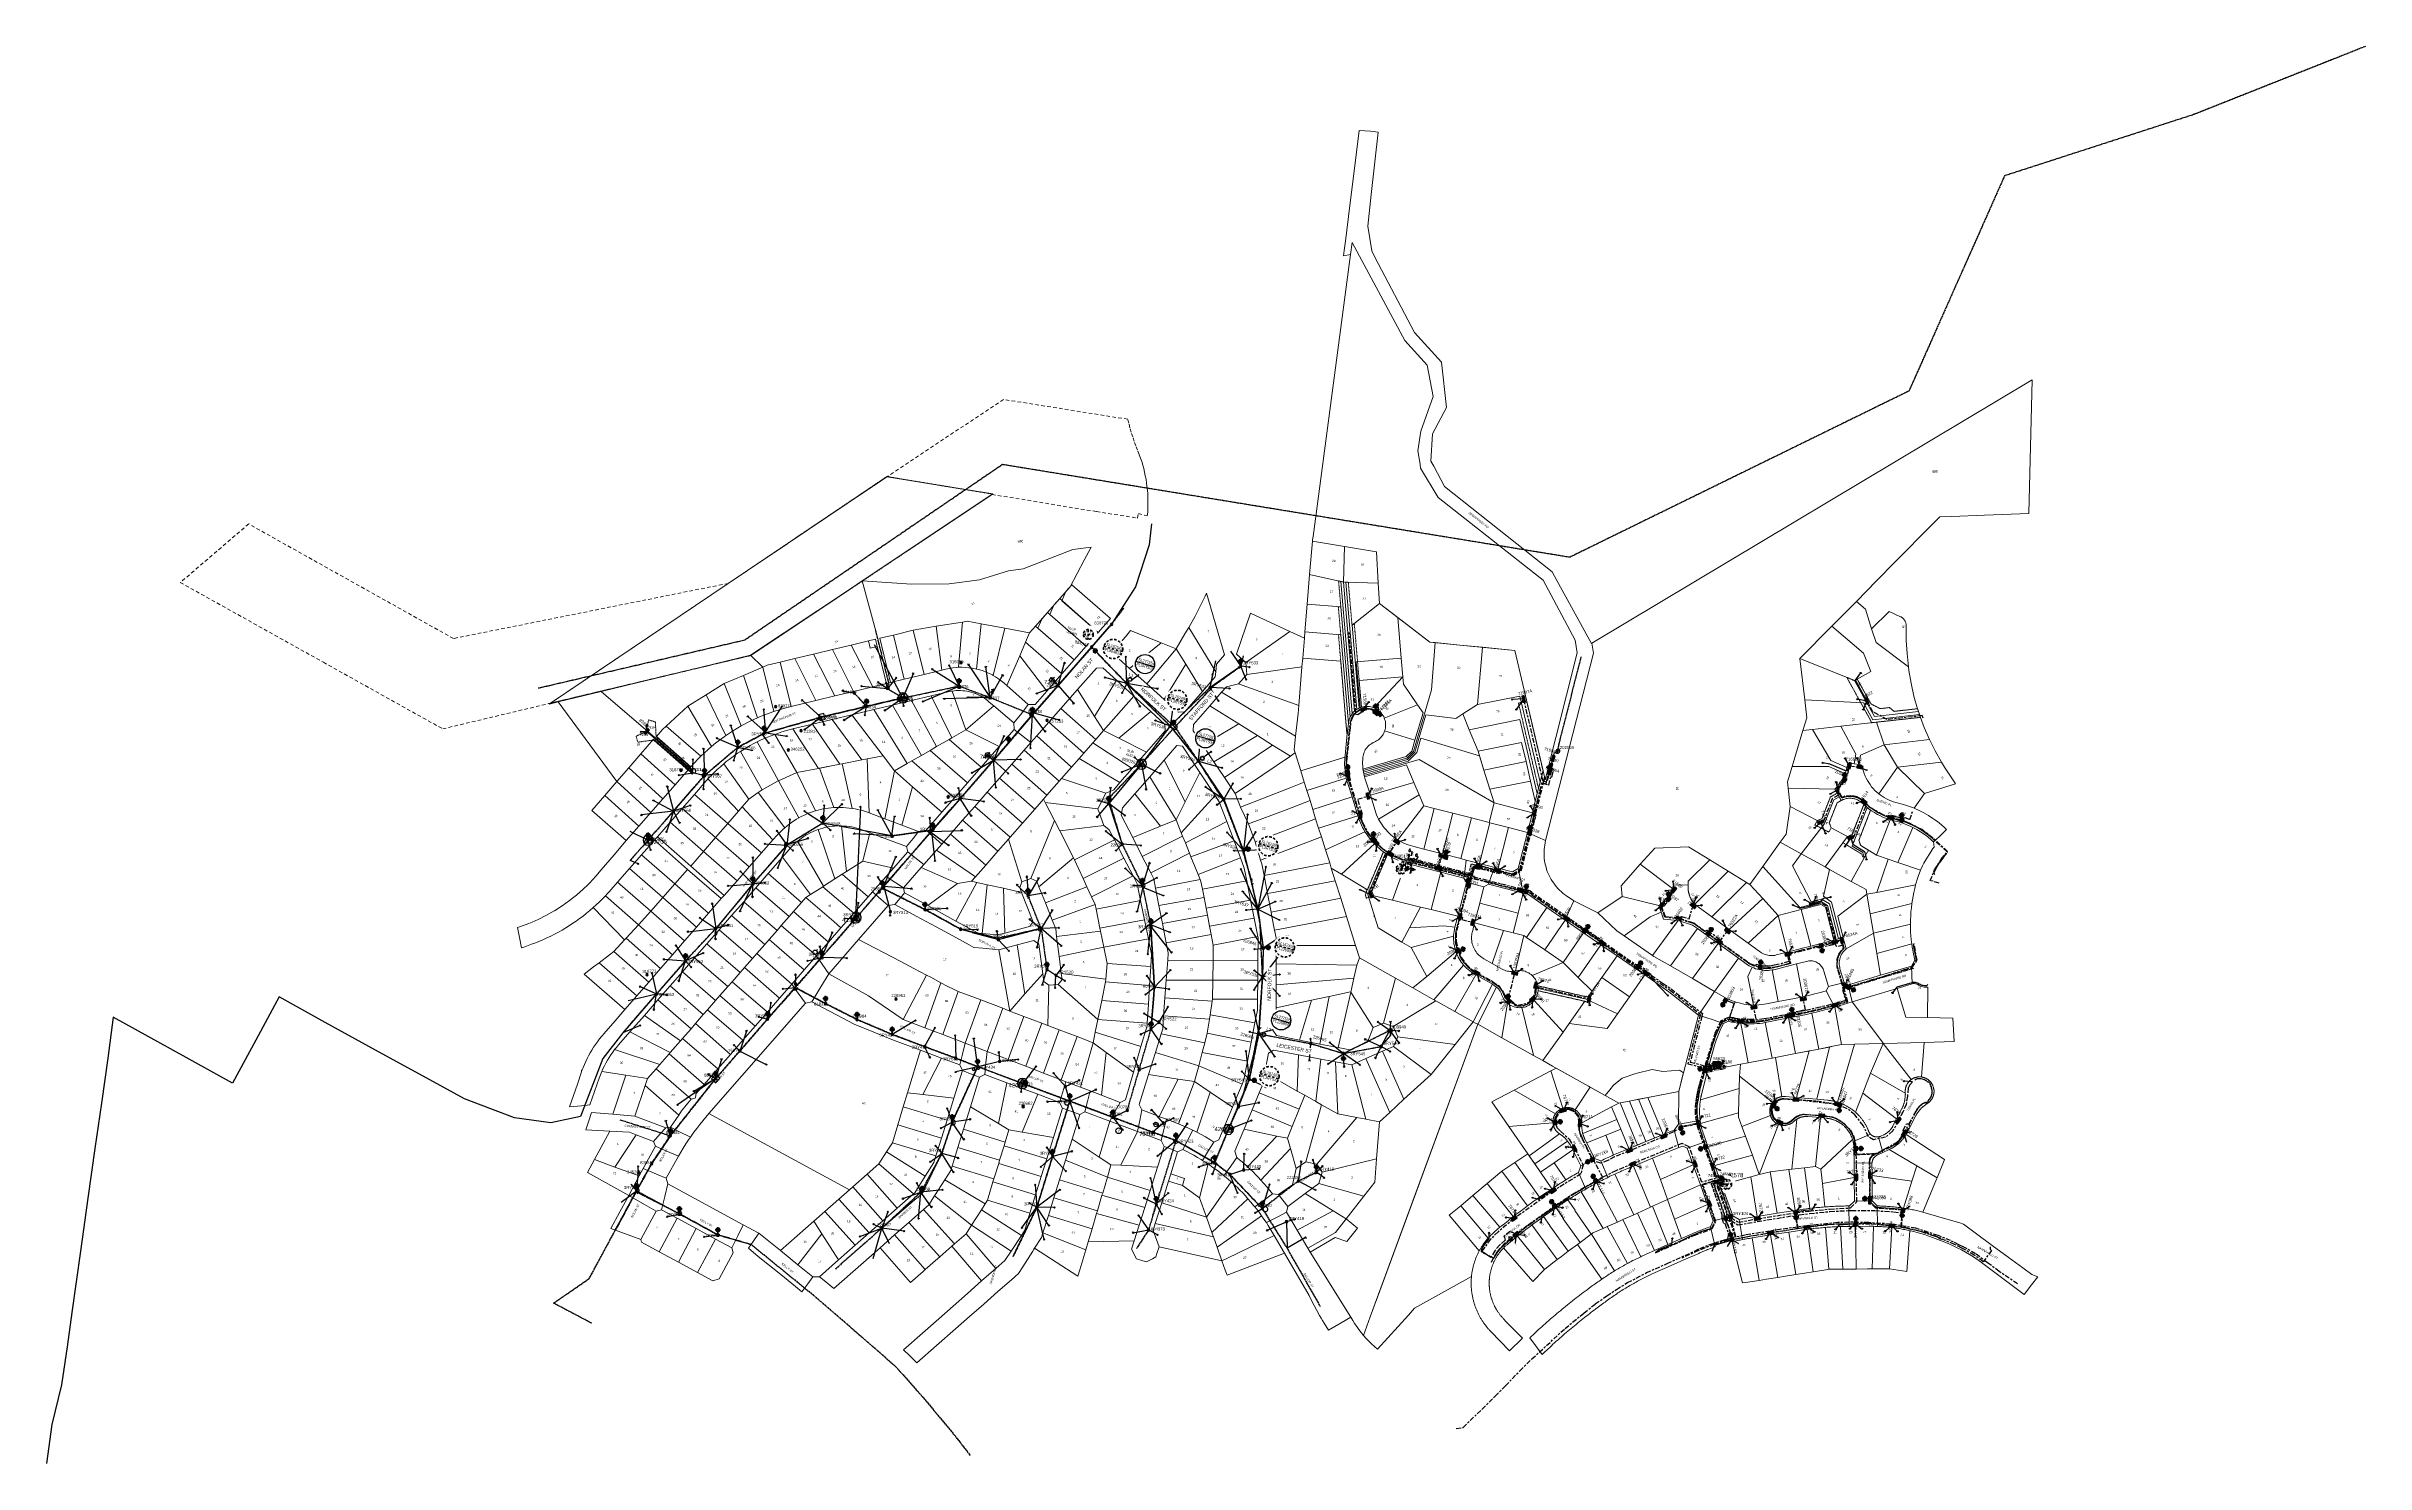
# Model space of a CAD drawing. Header units: metres. Extents: x 301080 to 303013, y 6182698 to 6183880.
import ezdxf
from ezdxf.enums import TextEntityAlignment as Align

# ---------------------------------------------------------------- set-up
doc = ezdxf.new("R2010")
doc.units = ezdxf.units.M
for name, pattern in [('Cable Exist OH', [1, 1, 0]), ('Cable Exist UG', [8.2, 4, -1.2, 1.8, -1.2]), ('Dash', [5, 3, -2]), ('HIDDEN', [0.375, 0.25, -0.125]), ('HIDDEN2', [0.1875, 0.125, -0.0625])]:
    doc.linetypes.add(name, pattern=pattern)
doc.layers.get('0').update_dxf_attribs({"color": 6})
for name, color, linetype in [('_User_SL_Exist', 7, 'Continuous'), ('Equip_HV_EXT', 7, 'Continuous'), ('Equip_LV_EXT', 7, 'Continuous'), ('Equip_SL_EXT', 7, 'Continuous'), ('Equip_SP_HV_EXT', 7, 'Continuous'), ('Equip_SP_LV_EXT', 7, 'Continuous'), ('Equip_SP_SL_EXT', 7, 'Continuous'), ('Equip_SP_SL_MOD', 3, 'Continuous'), ('Equip_SP_SL_NEW', 2, 'Continuous'), ('Mains_HV_EXT', 7, 'Continuous'), ('Mains_LV_EXT', 7, 'Continuous'), ('Mains_SL_EXT', 7, 'Continuous'), ('Mains_TR_EXT', 7, 'Continuous'), ('NOTES_SL_EXT', 7, 'Continuous'), ('Notes_SL_MISC', 7, 'Continuous'), ('Notes_SP_MISC', 7, 'Continuous'), ('OH_Details_SP_MISC', 7, 'Continuous'), ('Services_SP_EXT', 7, 'Continuous'), ('Sub_SP_EXT', 7, 'Continuous'), ('Sub_SP_TR_HV_LV_EXT', 7, 'Continuous'), ('SupportsOH_SP_TR_HV_LV_SL_EXT', 7, 'Continuous'), ('SupportsUG_SP_LV_EXT', 7, 'Continuous'), ('SupportsUG_SP_LV_SL_EXT', 7, 'Continuous')]:
    doc.layers.add(name, color=color, linetype=linetype)
for name, color, linetype, lineweight in [('Cadastre Buildings_SP_EXT', 9, 'Continuous', 5), ('Cadastre Easements_SP_EXT', 9, 'Continuous', 5), ('Cadastre Land Parcels_SP_EXT', 9, 'Continuous', 5), ('Cadastre Other Property_SP_EXT', 9, 'HIDDEN', 5), ('Cadastre Road Names_SP_HV_LV_SL_EXT', 9, 'Continuous', 5), ('Cadastre Roads_SP_EXT', 9, 'Continuous', 5)]:
    doc.layers.add(name, color=color, linetype=linetype, lineweight=lineweight)
doc.styles.add('COLUMN_LABEL', font='arial.ttf')
doc.styles.add('HVSW_LABEL', font='arial.ttf')
doc.styles.add('iecARIAL', font='arial.ttf', dxfattribs={"height": 2})
doc.styles.add('iecISOCP', font='isocp.shx')
doc.styles.add('IESYMBOL1', font='isocp.shx')
doc.styles.add('POLE_LABEL', font='arial.ttf')
doc.styles.add('SL_LABEL', font='arial.ttf')
doc.styles.add('SLCP_LABEL', font='arial.ttf', dxfattribs={"height": 3.5})
doc.styles.get("Standard").update_dxf_attribs({"font": 'arial.ttf'})
doc.styles.add('SWITCH_LABEL', font='arial.ttf', dxfattribs={"height": 2.5})
doc.linetypes.add('Cable E UG', pattern='A,6,-0.5,["E",Standard,S=1.7,R=0,X=0.5,Y=-1],-2.9', length=9.4)
doc.linetypes.add('Cable P UG', pattern='A,6,-0.5,["P",Standard,S=1.7,R=0,X=0.5,Y=-1],-2.9', length=9.4)

# ---------------------------------------------------------------- blocks, each defined once
blk = doc.blocks.new('SUB_POLE_EXT')
blk.add_wipeout([(0, 4.2), (0.4, 4.2), (0.8, 4.1), (1.2, 4), (1.6, 3.9), (2, 3.7), (2.3, 3.5), (2.7, 3.3), (3, 3), (3.3, 2.7), (3.5, 2.3), (3.8, 1.9), (3.9, 1.6), (4, 1.2), (4.2, 0.6), (4.2, 0), (4.2, -0.6), (4.1, -1.1), (3.9, -1.6), (3.6, -2.2), (3.2, -2.7), (3, -3), (2.7, -3.3), (2.4, -3.5), (2, -3.7), (1.6, -3.9), (1.3, -4), (0.8, -4.1), (0.4, -4.2), (0, -4.2), (-0.4, -4.2), (-0.8, -4.1), (-1.2, -4), (-1.6, -3.9), (-2, -3.7), (-2.4, -3.5), (-2.7, -3.3), (-3, -3), (-3.2, -2.7), (-3.5, -2.3), (-3.7, -2), (-3.9, -1.6), (-4, -1.2), (-4.2, -0.8), (-4.2, -0.1), (-4.2, 0.4), (-4.1, 0.8), (-4, 1.3), (-3.9, 1.6), (-3.7, 2), (-3.5, 2.4), (-3.3, 2.7), (-3, 3), (-2.7, 3.3), (-2.3, 3.5), (-2, 3.7), (-1.6, 3.9), (-1.2, 4), (-0.8, 4.2), (-0.4, 4.2)])
blk.add_line((2.2, 0.5), (2.2, 0.5, 0))
blk.add_lwpolyline([(-4.2, 0, 1), (4.2, 0, 1)], format="xyb", close=True)
blk.add_lwpolyline([(2.1, 0.5), (0, 4.2), (-3.7, -2.1), (3.7, -2.1)], close=True)
for tag, height, flags, p in [('STREET_CODE', 0.2, 9, (1.5, 0)), ('ASSET_NUM', 3.5, 8, (2, 2)), ('CONSTRUCTED_VOLTAGE', 0.2, 9, (1.5, -0.2)), ('NO_PHASES', 0.2, 9, (1.5, -0.4)), ('OPERATING_VOLTAGE', 0.2, 9, (1.5, -0.6)), ('OPERATED_BY', 0.2, 9, (1.5, -0.8)), ('MAINTAINED_BY', 0.2, 9, (1.5, -1)), ('ORIENTATION', 0.2, 9, (1.5, -1.2)), ('OWNED_BY', 0.2, 9, (1.5, -1.4)), ('SECONDARY_VOLTAGE', 0.2, 9, (1.5, -1.6)), ('STATE', 0.2, 9, (1.5, -1.8)), ('SUBSTATION_TYPE', 0.2, 9, (1.5, -2)), ('USAGE', 0.2, 9, (1.5, -2.2)), ('LEGEND', 0.2, 9, (1.5, -2.4)), ('LOCATION', 0.2, 9, (1.5, -2.6)), ('STREETNAME', 0.2, 9, (1.5, -2.8)), ('SUBURB', 0.2, 9, (1.5, -3)), ('NOTES', 0.2, 9, (1.5, -3.2)), ('Z', 0.2, 1, (1.5, -3.4))]:
    blk.add_attdef(tag, text='', height=height, dxfattribs=dict(flags=flags)).set_placement(p, align=Align.MIDDLE_LEFT)
blk = doc.blocks.new('SUB_PADMOUNT_EXT')
for points in [[(0, 0), (-3.84, 1.92), (-3.84, -1.92)], [(0, 0), (3.84, 1.92), (3.84, -1.92)]]:
    blk.add_hatch(color=256).paths.add_polyline_path(points)
for p, q in [((3.84, 1.92), (-3.84, -1.92)), ((-3.84, 1.92), (3.84, -1.92))]:
    blk.add_line(p, q)
blk.add_lwpolyline([(-3.84, -1.92), (3.84, -1.92), (3.84, 1.92), (-3.84, 1.92)], close=True)
for tag, height, flags, p in [('STREET_CODE', 0.2, 9, (1.5, 0)), ('ASSET_NUM', 3.5, 8, (2, 2)), ('CONSTRUCTED_VOLTAGE', 0.2, 9, (1.5, -0.2)), ('OPERATING_VOLTAGE', 0.2, 9, (1.5, -0.6)), ('ORIENTATION', 0.2, 9, (1.5, -0.8)), ('OWNED_BY', 0.2, 9, (1.5, -1)), ('OPERATED_BY', 0.2, 9, (1.5, -1.2)), ('SECONDARY_VOLTAGE', 0.2, 9, (1.5, -1.6)), ('STATE', 0.2, 9, (1.5, -1.8)), ('SUBSTATION_TYPE', 0.2, 9, (1.5, -2.2)), ('STREETNAME', 0.2, 9, (1.5, -3)), ('SUBURB', 0.2, 9, (1.5, -3.2)), ('Z', 0.2, 1, (1.5, -3.6)), ('NO_PHASES', 0.2, 9, (1.5, -0.4)), ('MAINTAINED_BY', 0.2, 9, (1.5, -1.4)), ('PARENT', 0.2, 9, (1.5, -2)), ('USAGE', 0.2, 9, (1.5, -2.4)), ('LEGEND', 0.2, 9, (1.5, -2.6)), ('LOCATION', 0.2, 9, (1.5, -2.8)), ('NOTES', 0.2, 9, (1.5, -3.4))]:
    blk.add_attdef(tag, text='', height=height, dxfattribs=dict(flags=flags)).set_placement(p, align=Align.MIDDLE_LEFT)
blk = doc.blocks.new('COLUMN_EXT')
blk.add_hatch(color=256).paths.add_polyline_path([(-1.5, 1.5), (-1.5, -1.5), (1.5, -1.5), (1.5, 1.5)])
blk.add_lwpolyline([(-1.5, -1.5), (1.5, -1.5), (1.5, 1.5), (-1.5, 1.5)], close=True)
for tag, height, style, flags, p in [('STRUCTURE_PLANT_NUMBER', 0.2, 'POLE_LABEL', 9, (1.8, 0)), ('ASSET_NUM', 2.5, 'COLUMN_LABEL', 8, (2, 2)), ('STREET_CODE', 0.2, 'COLUMN_LABEL', 9, (1.8, -0.2))]:
    blk.add_attdef(tag, text='', height=height, dxfattribs=dict(style=style, flags=flags)).set_placement(p, align=Align.MIDDLE_LEFT)
at = {"flags": 9}
for tag, p in [('COLUMN_TYPE', (1.8, -0.4)), ('OWNED_BY', (1.8, -0.6)), ('STATE', (1.8, -0.8)), ('USAGE', (1.8, -1)), ('LEGEND', (1.8, -1.2)), ('LOCATION', (1.8, -1.4)), ('STREETNAME', (1.8, -1.6)), ('SUBURB', (1.8, -1.8)), ('NOTES', (1.8, -2))]:
    blk.add_attdef(tag, text='', height=0.2, dxfattribs=at).set_placement(p, align=Align.MIDDLE_LEFT)
at = {"flags": 1}
blk.add_attdef('Z', (1.8, -2.4), '', height=0.2, dxfattribs=at)
blk = doc.blocks.new('PILLAR_EXT')
blk.add_hatch(color=256).paths.add_polyline_path([(-2.475, 0.99), (-2.475, -0.99), (2.475, -0.99), (2.475, 0.99)])
blk.add_lwpolyline([(-2.475, -0.99), (2.475, -0.99), (2.475, 0.99), (-2.475, 0.99)], close=True)
for tag, p, flags in [('OWNED_BY', (0, -0.2), 9), ('STATE', (0, -0.4), 9), ('SUPPORT_TYPE', (0, -0.6), 9), ('STREETNAME', (0, -1.8), 9), ('SUBURB', (0, -2), 1), ('USAGE', (0, -0.8), 9), ('LEGEND', (0, -1), 9), ('LOCATION', (0, -1.2), 9), ('NOTES', (0, -1.4), 9), ('PARENT', (0, -1.6), 9)]:
    blk.add_attdef(tag, p, '', height=0.2, dxfattribs=dict(flags=flags))
at = {"style": 'iecARIAL', "flags": 8}
blk.add_attdef('ASSET_NUM', (1.5, 3.5), '', height=2.5, dxfattribs=at)
blk = doc.blocks.new('LV_OH_LINKS_DISTFUSE_EXT')
for p, q in [((0, 0), (0.96, 0)), ((3.84, 0), (4.8, 0))]:
    blk.add_line(p, q)
blk.add_lwpolyline([(3.84, -1.2), (3.84, 1.2), (0.96, -1.2), (0.96, 1.2)], close=True)
at = {"flags": 9}
for tag, p in [('ACTUAL_STATUS', (0, 0)), ('CONSTRUCTED_VOLTAGE', (0, -0.2)), ('OPERATING_VOLTAGE', (0, -0.6)), ('ORIENTATION', (0, -0.8)), ('OWNED_BY', (0, -1)), ('STATE', (0, -1.2)), ('SWITCH_TYPE', (0, -1.4)), ('NO_PHASES', (0, -0.4)), ('USAGE', (0, -1.6)), ('NOTES', (0, -1.8))]:
    blk.add_attdef(tag, text='', height=0.2, dxfattribs=at).set_placement(p, align=Align.MIDDLE_LEFT)
at = {"flags": 1}
blk.add_attdef('Z', (0, 0), '', height=0.2, dxfattribs=at)
blk = doc.blocks.new('LV_OH_LINKS_CLOSED_EXT')
for p, q in [((-0.2, 5), (-0.2, 3)), ((0.2, 5), (0.2, 3))]:
    blk.add_line(p, q)
blk.add_lwpolyline([(0, 3, 1), (0, 5, 1)], format="xyb", close=True)
at = {"flags": 1}
blk.add_attdef('Z', (0, 0), '', height=0.2, dxfattribs=at)
at = {"flags": 9}
for tag, p in [('ACTUAL_STATUS', (0, 0)), ('CONSTRUCTED_VOLTAGE', (0, -0.2)), ('NO_PHASES', (0, -0.4)), ('OPERATING_VOLTAGE', (0, -0.6)), ('ORIENTATION', (0, -0.8)), ('OWNED_BY', (0, -1)), ('STATE', (0, -1.2)), ('SWITCH_TYPE', (0, -1.4)), ('USAGE', (0, -1.6)), ('NOTES', (0, -1.8))]:
    blk.add_attdef(tag, text='', height=0.2, dxfattribs=at).set_placement(p, align=Align.MIDDLE_LEFT)
blk = doc.blocks.new('LV_OH_LINKS_OPEN_EXT')
for p, q in [((-0.2, 5), (-0.2, 5.5)), ((-0.2, 3), (-0.2, 2.5)), ((0.2, 5), (0.2, 5.5)), ((0.2, 3), (0.2, 2.5))]:
    blk.add_line(p, q)
blk.add_lwpolyline([(0, 3, 1), (0, 5, 1)], format="xyb", close=True)
at = {"flags": 1}
blk.add_attdef('Z', (0, 0), '', height=0.2, dxfattribs=at)
at = {"flags": 9}
for tag, p in [('ACTUAL_STATUS', (0, 0)), ('CONSTRUCTED_VOLTAGE', (0, -0.2)), ('NO_PHASES', (0, -0.4)), ('OPERATING_VOLTAGE', (0, -0.6)), ('ORIENTATION', (0, -0.8)), ('OWNED_BY', (0, -1)), ('STATE', (0, -1.2)), ('SWITCH_TYPE', (0, -1.4)), ('USAGE', (0, -1.6)), ('LEGEND', (0, -1.8)), ('NOTES', (0, -2))]:
    blk.add_attdef(tag, text='', height=0.2, dxfattribs=at).set_placement(p, align=Align.MIDDLE_LEFT)
blk = doc.blocks.new('SL_LANTERN_EXT')
at = {"lineweight": 40}
for p, q in [((-2.3, 4.2), (2.2, 4.2)), ((-1.5, 5.7), (-1.1, 5.3)), ((-1.5, 2.8), (-1.1, 3.2)), ((0, 2), (0, 6.5)), ((0, 0), (0, 2.7)), ((1.5, 5.7), (1.1, 5.3)), ((1.5, 2.8), (1.1, 3.2))]:
    blk.add_line(p, q, dxfattribs=at)
blk.add_circle((0, 4.2), 1.5, dxfattribs=at)
at = {"style": 'iecARIAL', "flags": 8}
blk.add_attdef('ASSET_NUM', (1.5, 1.5), '', height=2.5, dxfattribs=at)
for tag, p, height, flags in [('CONSTRUCTED_VOLTAGE', (1, -0.7), 0.2, 9), ('CONTROL_TYPE', (1, -0.9), 0.2, 9), ('LANTERN_PURPOSE', (1, -1.1), 0.2, 9), ('LANTERN_TYPE', (1, -1.3), 0.2, 9), ('NO_PHASES', (1, -1.5), 0.2, 9), ('OPERATING_VOLTAGE', (1, -1.7), 0.2, 9), ('ORIENTATION', (1, -1.9), 0.2, 9), ('OWNED_BY', (1, -2.1), 0.2, 9), ('STATE', (1, -2.3), 0.2, 9), ('USAGE', (1, -2.5), 0.2, 9), ('CEXIST', (1, -2.7), 0.2, 9), ('CNEW', (1, -2.9), 0.2, 9), ('CNUMBER', (1, -3.1), 0.2, 9), ('CREMOVE', (1, -3.3), 0.2, 9), ('CREPLACE', (1, -3.5), 0.2, 9), ('LKINGHEIGHT', (1, -3.7), 0.2, 9), ('LBRACKET', (1, -3.9), 0.2, 9), ('LBRACKETVOCAB', (1, -4.1), 0.2, 9), ('LCATEGORY', (1, -4.3), 0.2, 9), ('LCHARGE1', (1, -4.5), 0.2, 9), ('LCHARGE1PERCENT', (1, -4.7), 0.2, 9), ('LCHARGE2', (1, -4.9), 0.2, 9), ('LCHARGE2PERCENT', (1, -5.1), 0.2, 9), ('LCHARGE3', (1, -5.3), 0.2, 9), ('LCHARGE3PERCENT', (1, -5.5), 0.2, 9), ('LEXIST', (1, -5.7), 0.2, 9), ('LLAMP', (1, -5.9), 0.2, 9), ('LLAMPVOCAB', (1, -6.1), 0.2, 9), ('LMAST', (1, -6.3), 0.2, 9), ('LMASTVOCAB', (1, -6.5), 0.2, 9), ('LNEW', (1, -6.7), 0.2, 9), ('LANTNUMBER', (1, -6.9), 0.2, 9), ('LOUTREACH', (1, -7.3), 0.2, 9), ('LOUTREACHVOCAB', (1, -7.5), 0.2, 9), ('LRATECODE', (1, -7.7), 0.2, 9), ('LREMOVE', (1, -7.9), 0.2, 9), ('LREPLACE', (1, -8.1), 0.2, 9), ('LTYPE', (1, -8.3), 0.2, 9), ('LTYPEVOCAB', (1, -8.5), 0.2, 9), ('LEGEND', (1, -8.7), 0.2, 9), ('LOCATION', (1, -8.9), 0.2, 9), ('NOTES', (1, -9.1), 0.2, 9), ('STREETNAME', (1, -9.3), 0.2, 9), ('SUBURB', (1, -9.5), 0.2, 1), ('LNUMBER', (2.2, -3.3), 2.5, 8)]:
    blk.add_attdef(tag, p, '', height=height, dxfattribs=dict(flags=flags))
blk = doc.blocks.new('*U157')
at = {"lineweight": 40}
for p, q in [((-2.3, 4.2), (2.2, 4.2)), ((-1.5, 5.7), (-1.1, 5.3)), ((-1.5, 2.8), (-1.1, 3.2)), ((0, 2), (0, 6.5)), ((0, 0), (0, 2.7)), ((1.5, 5.7), (1.1, 5.3)), ((1.5, 2.8), (1.1, 3.2))]:
    blk.add_line(p, q, dxfattribs=at)
blk.add_circle((0, 4.2), 1.5, dxfattribs=at)
at = {"style": 'iecARIAL', "flags": 8}
blk.add_attdef('ASSET_NUM', (1.5, 1.5), '', height=2.5, dxfattribs=at)
for tag, p, height, flags in [('CONSTRUCTED_VOLTAGE', (1, -0.7), 0.2, 9), ('CONTROL_TYPE', (1, -0.9), 0.2, 9), ('LANTERN_PURPOSE', (1, -1.1), 0.2, 9), ('LANTERN_TYPE', (1, -1.3), 0.2, 9), ('NO_PHASES', (1, -1.5), 0.2, 9), ('OPERATING_VOLTAGE', (1, -1.7), 0.2, 9), ('ORIENTATION', (1, -1.9), 0.2, 9), ('OWNED_BY', (1, -2.1), 0.2, 9), ('STATE', (1, -2.3), 0.2, 9), ('USAGE', (1, -2.5), 0.2, 9), ('CEXIST', (1, -2.7), 0.2, 9), ('CNEW', (1, -2.9), 0.2, 9), ('CNUMBER', (1, -3.1), 0.2, 9), ('CREMOVE', (1, -3.3), 0.2, 9), ('CREPLACE', (1, -3.5), 0.2, 9), ('LKINGHEIGHT', (1, -3.7), 0.2, 9), ('LBRACKET', (1, -3.9), 0.2, 9), ('LBRACKETVOCAB', (1, -4.1), 0.2, 9), ('LCATEGORY', (1, -4.3), 0.2, 9), ('LCHARGE1', (1, -4.5), 0.2, 9), ('LCHARGE1PERCENT', (1, -4.7), 0.2, 9), ('LCHARGE2', (1, -4.9), 0.2, 9), ('LCHARGE2PERCENT', (1, -5.1), 0.2, 9), ('LCHARGE3', (1, -5.3), 0.2, 9), ('LCHARGE3PERCENT', (1, -5.5), 0.2, 9), ('LEXIST', (1, -5.7), 0.2, 9), ('LLAMP', (1, -5.9), 0.2, 9), ('LLAMPVOCAB', (1, -6.1), 0.2, 9), ('LMAST', (1, -6.3), 0.2, 9), ('LMASTVOCAB', (1, -6.5), 0.2, 9), ('LNEW', (1, -6.7), 0.2, 9), ('LANTNUMBER', (1, -6.9), 0.2, 9), ('LOUTREACH', (1, -7.3), 0.2, 9), ('LOUTREACHVOCAB', (1, -7.5), 0.2, 9), ('LRATECODE', (1, -7.7), 0.2, 9), ('LREMOVE', (1, -7.9), 0.2, 9), ('LREPLACE', (1, -8.1), 0.2, 9), ('LTYPE', (1, -8.3), 0.2, 9), ('LTYPEVOCAB', (1, -8.5), 0.2, 9), ('LEGEND', (1, -8.7), 0.2, 9), ('LOCATION', (1, -8.9), 0.2, 9), ('NOTES', (1, -9.1), 0.2, 9), ('STREETNAME', (1, -9.3), 0.2, 9), ('SUBURB', (1, -9.5), 0.2, 1), ('LNUMBER', (2.2, -3.3), 2.5, 8)]:
    blk.add_attdef(tag, p, '', height=height, dxfattribs=dict(flags=flags))
blk = doc.blocks.new('CCP_EXT')
blk.add_wipeout([(0, 0.6), (0.6, 0), (0, -0.6), (-0.6, 0)])
blk.add_lwpolyline([(-0.6, 0), (0, 0.6), (0.6, 0), (0, -0.6), (-0.6, 0)])
at = {"flags": 1}
blk.add_attdef('Z', (0, 0), '', height=0.2, dxfattribs=at)
at = {"flags": 9}
for tag, p in [('CCP_TYPE', (0, 0)), ('CONSTRUCTED_VOLTAGE', (0, -0.2)), ('NO_PHASES', (0, -0.4)), ('OPERATING_VOLTAGE', (0, -0.6)), ('ORIENTATION', (0, -0.8)), ('OWNED_BY', (0, -1)), ('USAGE', (0, -1.2)), ('LEGEND', (0, -1.4)), ('LIFE_SUPPORT', (0, -1.6)), ('STATE', (0, -1.8)), ('NOTES', (0, -2))]:
    blk.add_attdef(tag, text='', height=0.2, dxfattribs=at).set_placement(p, align=Align.MIDDLE_LEFT)
blk = doc.blocks.new('POLE_EXT')
blk.add_hatch(color=256).paths.add_polyline_path([(-1, 0, 1), (1, 0, 1)])
blk.add_lwpolyline([(-1, 0, 1), (1, 0, 1)], format="xyb", close=True)
for tag, height, flags, p in [('pNumber', 2.5, 8, (-17.8, 2.1)), ('OWNED_BY', 0.2, 9, (1.4, -0.4)), ('PARENT', 0.2, 9, (1.4, -0.6)), ('SPECIAL_USE', 0.2, 9, (1.4, -0.8)), ('STATE', 0.2, 9, (1.4, -1)), ('USAGE', 0.2, 9, (1.4, -1.2)), ('cLV', 0.2, 9, (1.4, -1.4)), ('hDepth', 0.2, 9, (1.4, -1.6)), ('hDia', 0.2, 9, (1.4, -1.8)), ('cHV', 0.2, 9, (1.4, -2)), ('LBRACKET', 0.2, 9, (1.4, -2.2)), ('LExisting', 0.2, 9, (1.4, -2.4)), ('LANTNUMBER', 0.2, 9, (1.4, -2.6)), ('LOther', 0.2, 9, (1.4, -2.8)), ('LRemove', 0.2, 9, (1.4, -3)), ('LEGEND', 0.2, 9, (1.4, -3.2)), ('cLinedev', 0.2, 9, (1.4, -3.4)), ('LOCATION', 0.2, 9, (1.4, -3.6)), ('pExisting', 0.2, 9, (1.4, -3.8)), ('PFNUMBER', 0.2, 9, (1.4, -4)), ('NEWPFNUMBER', 0.2, 9, (1.4, -4.2)), ('pFooting', 0.2, 9, (1.4, -4.4)), ('pNew', 0.2, 9, (1.4, -4.6)), ('pRelocate', 0.2, 9, (1.4, -5)), ('pRemove', 0.2, 9, (1.4, -5.2)), ('pReplace', 0.2, 9, (1.4, -5.4)), ('pStay', 0.2, 9, (1.4, -5.6)), ('pType', 0.2, 9, (1.4, -5.8)), ('cspan', 0.2, 9, (1.4, -6)), ('STREETNAME', 0.2, 9, (1.4, -6.2)), ('SUBURB', 0.2, 9, (1.4, -6.4)), ('NOTES', 0.2, 9, (1.4, -6.6)), ('MAINTAINED_BY', 0.2, 9, (1.4, -6.8)), ('OPERATED_BY', 0.2, 9, (1.4, -7))]:
    blk.add_attdef(tag, text='', height=height, dxfattribs=dict(flags=flags)).set_placement(p, align=Align.MIDDLE_LEFT)
at = {"style": 'POLE_LABEL'}
for tag, height, flags, p in [('STRUCTURE_PLANT_NUMBER', 0.2, 9, (1.4, 0)), ('ASSET_NUM', 2.5, 8, (2, 2)), ('STREET_CODE', 0.2, 9, (1.4, -0.2))]:
    blk.add_attdef(tag, text='', height=height, dxfattribs=dict(at, flags=flags)).set_placement(p, align=Align.MIDDLE_LEFT)
at = {"flags": 1}
blk.add_attdef('Z', (1.4, -7.3), '', height=0.2, dxfattribs=at)
blk = doc.blocks.new('SL_STJ_EXT')
h = blk.add_hatch(color=256)
edge = h.paths.add_edge_path()
edge.add_ellipse((-0.6, 0.1), major_axis=(0.226, 0.226), ratio=1, start_angle=45, end_angle=135)
edge.add_line((-0.9, 0.1), (-0.9, -0.1))
edge.add_ellipse((-0.6, -0.1), major_axis=(0.226, 0.226), ratio=1, start_angle=135, end_angle=225)
edge.add_line((-0.6, -0.5), (0.6, -0.5))
edge.add_ellipse((0.6, -0.1), major_axis=(-0.226, 0.226), ratio=1, start_angle=135, end_angle=225)
edge.add_line((0.9, -0.1), (0.9, 0.1))
edge.add_ellipse((0.6, 0.1), major_axis=(-0.226, 0.226), ratio=1, start_angle=225, end_angle=315)
edge.add_line((0.6, 0.5), (-0.6, 0.5))
blk.add_lwpolyline([(-0.9, 0.1), (-0.9, -0.1, 0.414214), (-0.6, -0.5), (0.6, -0.5, 0.414214), (0.9, -0.1), (0.9, 0.1, 0.414214), (0.6, 0.5), (-0.6, 0.5, 0.414214)], format="xyb", close=True)
at = {"flags": 1}
blk.add_attdef('Z', (0, 0), '', height=0.2, dxfattribs=at)
at = {"flags": 9}
for tag, p in [('ORIENTATION', (0, 0)), ('USAGE', (0, -0.2)), ('LEGEND', (0, -0.4)), ('NOTES', (0, -0.6))]:
    blk.add_attdef(tag, text='', height=0.2, dxfattribs=at).set_placement(p, align=Align.MIDDLE_LEFT)
blk = doc.blocks.new('HV_STJ_EXT')
h = blk.add_hatch(color=256)
edge = h.paths.add_edge_path()
edge.add_ellipse((-0.6, 0.1), major_axis=(0.226, 0.226), ratio=1, start_angle=45, end_angle=135)
edge.add_line((-0.9, 0.1), (-0.9, -0.1))
edge.add_ellipse((-0.6, -0.1), major_axis=(0.226, 0.226), ratio=1, start_angle=135, end_angle=225)
edge.add_line((-0.6, -0.5), (0.6, -0.5))
edge.add_ellipse((0.6, -0.1), major_axis=(-0.226, 0.226), ratio=1, start_angle=135, end_angle=225)
edge.add_line((0.9, -0.1), (0.9, 0.1))
edge.add_ellipse((0.6, 0.1), major_axis=(-0.226, 0.226), ratio=1, start_angle=225, end_angle=315)
edge.add_line((0.6, 0.5), (-0.6, 0.5))
blk.add_lwpolyline([(-0.9, 0.1), (-0.9, -0.1, 0.414214), (-0.6, -0.5), (0.6, -0.5, 0.414214), (0.9, -0.1), (0.9, 0.1, 0.414214), (0.6, 0.5), (-0.6, 0.5, 0.414214)], format="xyb", close=True)
for tag, flags, p in [('ORIENTATION', 9, (1.5, 0)), ('USAGE', 9, (1.5, -0.2)), ('LEGEND', 9, (1.5, -0.4)), ('NOTES', 9, (1.5, -0.6)), ('Z', 1, (1.5, -0.8))]:
    blk.add_attdef(tag, text='', height=0.2, dxfattribs=dict(flags=flags)).set_placement(p, align=Align.MIDDLE_LEFT)
blk = doc.blocks.new('LV_UG_LINKS_OPEN_EXT')
for p, q in [((-0.2, 1.5), (-0.2, 2.2)), ((0.2, 1.5), (0.2, 2.2)), ((-0.2, -1.5), (-0.2, -2.2)), ((0.2, -1.5), (0.2, -2.2))]:
    blk.add_line(p, q)
at = {"flags": 1}
blk.add_attdef('Z', (0, 0), '', height=0.2, dxfattribs=at)
at = {"flags": 9}
for tag, p in [('ACTUAL_STATUS', (0, 0)), ('CONSTRUCTED_VOLTAGE', (0, -0.2)), ('NO_PHASES', (0, -0.4)), ('OPERATING_VOLTAGE', (0, -0.6)), ('ORIENTATION', (0, -0.8)), ('STATE', (0, -1)), ('SWITCH_TYPE', (0, -1.2)), ('USAGE', (0, -1.4)), ('NOTES', (0, -1.6))]:
    blk.add_attdef(tag, text='', height=0.2, dxfattribs=at).set_placement(p, align=Align.MIDDLE_LEFT)
blk.add_wipeout([(-0.2, 1.5), (-0.4, 1.4), (-0.6, 1.4), (-0.8, 1.3), (-0.9, 1.2), (-1.1, 1), (-1.2, 0.9), (-1.3, 0.7), (-1.4, 0.6), (-1.4, 0.4), (-1.5, 0.2), (-1.5, 0), (-1.5, -0.2), (-1.5, -0.3), (-1.4, -0.5), (-1.3, -0.7), (-1.2, -0.9), (-1.1, -1), (-1, -1.1), (-0.8, -1.2), (-0.7, -1.3), (-0.5, -1.4), (-0.3, -1.5), (-0.1, -1.5), (0.1, -1.5), (0.2, -1.5), (0.4, -1.4), (0.6, -1.4), (0.8, -1.3), (0.9, -1.2), (1.1, -1), (1.2, -0.9), (1.3, -0.7), (1.4, -0.6), (1.4, -0.4), (1.5, -0.2), (1.5, 0), (1.5, 0.2), (1.5, 0.3), (1.4, 0.5), (1.3, 0.7), (1.2, 0.9), (1.1, 1), (1, 1.1), (0.8, 1.2), (0.7, 1.3), (0.5, 1.4), (0.3, 1.5), (0.1, 1.5), (-0.1, 1.5)])
blk.add_lwpolyline([(0, -1.5, 1), (0, 1.5, 1)], format="xyb", close=True)
blk = doc.blocks.new('LV_UG_DFUSE_CLOSED_EXT')
for points in [[(1, 0), (0, 0)], [(5, -0.7), (2.2, 0.7)], [(5, 0.7), (2.2, -0.7)], [(6.2, 0), (7.2, 0)]]:
    blk.add_lwpolyline(points)
for centre in [(1.8, 0), (5.4, 0)]:
    blk.add_circle(centre, 0.8)
at = {"flags": 1}
blk.add_attdef('Z', (0, 0), '', height=0.2, dxfattribs=at)
at = {"flags": 9}
for tag, p in [('ACTUAL_STATUS', (0, 0)), ('CONSTRUCTED_VOLTAGE', (0, -0.2)), ('NO_PHASES', (0, -0.4)), ('OPERATING_VOLTAGE', (0, -0.6)), ('ORIENTATION', (0, -0.8)), ('STATE', (0, -1)), ('SWITCH_TYPE', (0, -1.2)), ('USAGE', (0, -1.4)), ('NOTES', (0, -1.6))]:
    blk.add_attdef(tag, text='', height=0.2, dxfattribs=at).set_placement(p, align=Align.MIDDLE_LEFT)
blk = doc.blocks.new('HV_ABS_OPEN_EXT')
for p, q in [((-3, 6.9), (-1.8, 6.9)), ((1.8, 6.9), (3, 6.9))]:
    blk.add_line(p, q)
blk.add_circle((0, 6.9), 1.8)
for tag, height, flags, p in [('STREET_CODE', 0.2, 9, (1.5, 0)), ('ASSET_NUM', 2.5, 8, (2, 2)), ('ACTUAL_STATUS', 0.2, 9, (1.5, -0.2)), ('CONSTRUCTED_VOLTAGE', 0.2, 9, (1.5, -0.4)), ('NO_PHASES', 0.2, 9, (1.5, -0.6)), ('OPERATING_VOLTAGE', 0.2, 9, (1.5, -0.8)), ('ORIENTATION', 0.2, 9, (1.5, -1)), ('OWNED_BY', 0.2, 9, (1.5, -1.2)), ('STATE', 0.2, 9, (1.5, -1.4)), ('SWITCH_TYPE', 0.2, 9, (1.5, -1.6)), ('USAGE', 0.2, 9, (1.5, -1.8)), ('LEGEND', 0.2, 9, (1.5, -2)), ('LOCATION', 0.2, 9, (1.5, -2.2)), ('STREETNAME', 0.2, 9, (1.5, -2.4)), ('SUBURB', 0.2, 9, (1.5, -2.6)), ('NOTES', 0.2, 9, (1.5, -2.8)), ('MAINTAINED_BY', 0.2, 9, (1.5, -3)), ('OPERATED_BY', 0.2, 9, (1.5, -3.2)), ('LABEL_ALIGNMENT', 0.2, 9, (1.5, -3.4)), ('Z', 0.2, 1, (1.5, -3.6))]:
    blk.add_attdef(tag, text='', height=height, dxfattribs=dict(flags=flags)).set_placement(p, align=Align.MIDDLE_LEFT)
blk = doc.blocks.new('HV_LOAD_BREAK_EXT')
blk.add_lwpolyline([(-2.4, -2.4), (2.4, -2.4), (2.4, 2.4), (-2.4, 2.4)], close=True)
at = {"insert": (-1.1, 1), "char_height": 2, "width": 2.963, "attachment_point": 1}
blk.add_mtext('{\\Fisocp|c0;LB}', dxfattribs=at)
for tag, height, flags, p in [('STREET_CODE', 0.2, 9, (1.5, 0)), ('ASSET_NUM', 2.5, 8, (2, 2)), ('ACTUAL_STATUS', 0.2, 9, (1.5, -0.2)), ('CONSTRUCTED_VOLTAGE', 0.2, 9, (1.5, -0.4)), ('NO_PHASES', 0.2, 9, (1.5, -0.6)), ('OPERATING_VOLTAGE', 0.2, 9, (1.5, -0.8)), ('ORIENTATION', 0.2, 9, (1.5, -1)), ('OWNED_BY', 0.2, 9, (1.5, -1.2)), ('OPERATED_BY', 0.2, 9, (1.5, -1.4)), ('MAINTAINED_BY', 0.2, 9, (1.5, -1.6)), ('STATE', 0.2, 9, (1.5, -1.8)), ('SWITCH_TYPE', 0.2, 9, (1.5, -2)), ('USAGE', 0.2, 9, (1.5, -2.2)), ('LEGEND', 0.2, 9, (1.5, -2.4)), ('LOCATION', 0.2, 9, (1.5, -2.6)), ('STREETNAME', 0.2, 9, (1.5, -2.8)), ('SUBURB', 0.2, 9, (1.5, -3)), ('NOTES', 0.2, 9, (1.5, -3.2)), ('LABEL_ALIGNMENT', 0.2, 9, (1.5, -3.4)), ('Z', 0.2, 1, (1.5, -3.6))]:
    blk.add_attdef(tag, text='', height=height, dxfattribs=dict(flags=flags)).set_placement(p, align=Align.MIDDLE_LEFT)
blk = doc.blocks.new('HV_ABS_CLOSED_EXT')
blk.add_line((-3, 6.9), (3, 6.9))
blk.add_circle((0, 6.9), 1.8)
at = {"flags": 1}
blk.add_attdef('Z', (0, 0), '', height=0.2, dxfattribs=at)
at = {"style": 'HVSW_LABEL'}
for tag, height, flags, p in [('ASSET_NUM', 3.5, 8, (2, 2)), ('STREET_CODE', 0.2, 9, (0, -0.2))]:
    blk.add_attdef(tag, text='', height=height, dxfattribs=dict(at, flags=flags)).set_placement(p, align=Align.MIDDLE_LEFT)
at = {"flags": 9}
for tag, p in [('ACTUAL_STATUS', (0, -0.4)), ('CONSTRUCTED_VOLTAGE', (0, -0.6)), ('NO_PHASES', (0, -0.8)), ('OPERATING_VOLTAGE', (0, -1)), ('ORIENTATION', (0, -1.2)), ('OWNED_BY', (0, -1.4)), ('STATE', (0, -1.6)), ('SWITCH_TYPE', (0, -1.8)), ('USAGE', (0, -2)), ('LEGEND', (0, -2.2)), ('LOCATION', (0, -2.4)), ('STREETNAME', (0, -2.6)), ('SUBURB', (0, -2.8)), ('NOTES', (0, -3))]:
    blk.add_attdef(tag, text='', height=0.2, dxfattribs=at).set_placement(p, align=Align.MIDDLE_LEFT)
blk = doc.blocks.new('SWG_HOLEC_SU_EXT')
blk.add_line((1.8, -2), (5.8, -2))
for points in [[(1, 0), (0, 0)], [(6.6, 0), (7.6, 0)]]:
    blk.add_lwpolyline(points)
for points in [[(1.8, -0.8, 1), (1.8, 0.8, 1)], [(5.8, -0.8, 1), (5.8, 0.8, 1)]]:
    blk.add_lwpolyline(points, format="xyb", close=True)
at = {"style": 'SWITCH_LABEL', "flags": 8}
blk.add_attdef('ASSET_NUM', text='', height=2.5, rotation=179.9544, dxfattribs=at).set_placement((-2.4, 0), align=Align.MIDDLE_LEFT)
at = {"flags": 1}
blk.add_attdef('Z', (0, 0), '', height=0.2, dxfattribs=at)
at = {"style": 'SWITCH_LABEL', "flags": 9}
blk.add_attdef('STREET_CODE', text='', height=0.2, dxfattribs=at).set_placement((0, -0.2), align=Align.MIDDLE_LEFT)
at = {"flags": 9}
for tag, p in [('ACTUAL_STATUS', (0, -0.4)), ('CONSTRUCTED_VOLTAGE', (0, -0.6)), ('NO_PHASES', (0, -0.8)), ('OPERATING_VOLTAGE', (0, -1)), ('ORIENTATION', (0, -1.2)), ('OWNED_BY', (0, -1.4)), ('PARENT', (0, -1.6)), ('STATE', (0, -1.8)), ('SWITCH_TYPE', (0, -2)), ('USAGE', (0, -2.2)), ('LOCATION', (0, -2.4)), ('STREETNAME', (0, -2.6)), ('SUBURB', (0, -2.8)), ('NOTES', (0, -3))]:
    blk.add_attdef(tag, text='', height=0.2, dxfattribs=at).set_placement(p, align=Align.MIDDLE_LEFT)
blk = doc.blocks.new('SWG_HOLEC_SU_NO_EXT')
blk.add_line((1.8, -2), (5.8, -2))
for points in [[(1, 0), (0, 0)], [(6.6, 0), (7.6, 0)]]:
    blk.add_lwpolyline(points)
for points in [[(1.8, -0.8, 1), (1.8, 0.8, 1)], [(5.8, -0.8, 1), (5.8, 0.8, 1)]]:
    blk.add_lwpolyline(points, format="xyb", close=True)
at = {"insert": (5.3, -3.6), "char_height": 1.4, "width": 3.886, "attachment_point": 1, "rotation": 180}
blk.add_mtext('{\\fArial|b0|i0|c0|p34;N/O}', dxfattribs=at)
at = {"style": 'SWITCH_LABEL', "flags": 8}
blk.add_attdef('ASSET_NUM', text='', height=2.5, rotation=179.9544, dxfattribs=at).set_placement((-2.4, 0), align=Align.MIDDLE_LEFT)
at = {"flags": 1}
blk.add_attdef('Z', (0, 0), '', height=0.2, dxfattribs=at)
at = {"style": 'SWITCH_LABEL', "flags": 9}
blk.add_attdef('STREET_CODE', text='', height=0.2, dxfattribs=at).set_placement((0, -0.2), align=Align.MIDDLE_LEFT)
at = {"flags": 9}
for tag, p in [('ACTUAL_STATUS', (0, -0.4)), ('CONSTRUCTED_VOLTAGE', (0, -0.6)), ('NO_PHASES', (0, -0.8)), ('OPERATING_VOLTAGE', (0, -1)), ('ORIENTATION', (0, -1.2)), ('OWNED_BY', (0, -1.4)), ('PARENT', (0, -1.6)), ('STATE', (0, -1.8)), ('SWITCH_TYPE', (0, -2)), ('USAGE', (0, -2.2)), ('LOCATION', (0, -2.4)), ('STREETNAME', (0, -2.6)), ('SUBURB', (0, -2.8)), ('NOTES', (0, -3))]:
    blk.add_attdef(tag, text='', height=0.2, dxfattribs=at).set_placement(p, align=Align.MIDDLE_LEFT)
blk = doc.blocks.new('HV_DOF_CLOSED_EXT')
for p, q in [((0, 7.9), (0, 6.94)), ((0, 4.06), (0, 3.1))]:
    blk.add_line(p, q)
blk.add_lwpolyline([(-1.2, 4.06), (1.2, 4.06), (-1.2, 6.94), (1.2, 6.94)], close=True)
for tag, height, flags, p in [('STREET_CODE', 0.2, 9, (1.5, 0)), ('ASSET_NUM', 2.5, 8, (2, 2)), ('ACTUAL_STATUS', 0.2, 9, (1.5, -0.2)), ('CONSTRUCTED_VOLTAGE', 0.2, 9, (1.5, -0.4)), ('OPERATING_VOLTAGE', 0.2, 9, (1.5, -0.8)), ('ORIENTATION', 0.2, 9, (1.5, -1)), ('OWNED_BY', 0.2, 9, (1.5, -1.2)), ('OPERATED_BY', 0.2, 9, (1.5, -1.4)), ('STATE', 0.2, 9, (1.5, -1.8)), ('SWITCH_TYPE', 0.2, 9, (1.5, -2)), ('STREETNAME', 0.2, 9, (1.5, -2.8)), ('SUBURB', 0.2, 9, (1.5, -3)), ('Z', 0.2, 1, (1.5, -3.6)), ('NO_PHASES', 0.2, 9, (1.5, -0.6)), ('MAINTAINED_BY', 0.2, 9, (1.5, -1.6)), ('USAGE', 0.2, 9, (1.5, -2.2)), ('LEGEND', 0.2, 9, (1.5, -2.4)), ('LOCATION', 0.2, 9, (1.5, -2.6)), ('NOTES', 0.2, 9, (1.5, -3.2)), ('LABEL_ALIGNMENT', 0.2, 9, (1.5, -3.4))]:
    blk.add_attdef(tag, text='', height=height, dxfattribs=dict(flags=flags)).set_placement(p, align=Align.MIDDLE_LEFT)
blk = doc.blocks.new('End Shackle_EXT')
blk.add_wipeout([(0, 0.3), (1.8, 0.3), (1.8, -0.3), (0, -0.3)])
blk.add_line((1.8, -1), (1.8, 1))
at = {"flags": 1}
blk.add_attdef('Z', (0, 0), '', height=0.2, dxfattribs=at)
at = {"flags": 9}
for tag, p in [('CONNECTOR_TYPE', (0, 0)), ('CONSTRUCTED_VOLTAGE', (0, -0.2)), ('NO_PHASES', (0, -0.4)), ('OPERATING_VOLTAGE', (0, -0.6)), ('ORIENTATION', (0, -0.8)), ('OWNED_BY', (0, -1)), ('STATE', (0, -1.2)), ('USAGE', (0, -1.4)), ('NOTES', (0, -1.6))]:
    blk.add_attdef(tag, text='', height=0.2, dxfattribs=at).set_placement(p, align=Align.MIDDLE_LEFT)
blk = doc.blocks.new('FAULT_INDICATOR_MANUAL_EXT')
blk.add_circle((0, 0), 2.4)
at = {"insert": (-0.3, 0.9), "char_height": 2, "width": 1.3, "attachment_point": 1, "style": 'iecISOCP'}
blk.add_mtext('F', dxfattribs=at)
for tag, height, flags, p in [('STREET_CODE', 0.2, 9, (1.5, 0)), ('ASSET_NUM', 2.5, 8, (2, 2)), ('CONSTRUCTED_VOLTAGE', 0.2, 9, (1.5, -0.2)), ('FLITE_NUMBER', 0.2, 9, (1.5, -0.4)), ('INDICATOR_TYPE', 0.2, 9, (1.5, -0.6)), ('OPERATING_VOLTAGE', 0.2, 9, (1.5, -0.8)), ('ORIENTATION', 0.2, 9, (1.5, -1)), ('OWNED_BY', 0.2, 9, (1.5, -1.2)), ('STATE', 0.2, 9, (1.5, -1.4)), ('USAGE', 0.2, 9, (1.5, -1.6)), ('LEGEND', 0.2, 9, (1.5, -1.8)), ('LOCATION', 0.2, 9, (1.5, -2)), ('STREETNAME', 0.2, 9, (1.5, -2.2)), ('SUBURB', 0.2, 9, (1.5, -2.4)), ('NOTES', 0.2, 9, (1.5, -2.6)), ('Z', 0.2, 1, (1.5, -2.8))]:
    blk.add_attdef(tag, text='', height=height, dxfattribs=dict(flags=flags)).set_placement(p, align=Align.MIDDLE_LEFT)
blk = doc.blocks.new('SWITCHING_STATION_EXT')
blk.add_hatch(color=256).paths.add_polyline_path([(-3, 3), (-3, -3), (0, 0)])
h = blk.add_hatch(color=256)
h.paths.add_polyline_path([(0, 0), (3, -3), (3, 3)])
h.paths.add_polyline_path([(3.6, -1.1), (4.6, -1.1), (4.6, -0.8), (3.6, -0.8)], flags=9)
h.paths.add_polyline_path([(3.6, -0.9), (4.8, -0.9), (4.8, -0.7), (3.6, -0.7)], flags=9)
h.paths.add_polyline_path([(3.6, -0.8), (4.6, -0.8), (4.6, -0.5), (3.6, -0.5)], flags=9)
h.paths.add_polyline_path([(3.6, -0.6), (4.8, -0.6), (4.8, -0.2), (3.6, -0.2)], flags=9)
h.paths.add_polyline_path([(3.6, -0.3), (5.7, -0.3), (5.7, -0.1), (3.6, -0.1)], flags=9)
for p, q in [((-3, 3), (3, -3)), ((-3, -3), (3, 3)), ((-2.4, 2.3), (-2.4, 2.3, 0)), ((2.3, 2.3), (2.3, 2.3, 0))]:
    blk.add_line(p, q)
blk.add_lwpolyline([(-3, 3), (3, 3), (3, -3), (-3, -3)], close=True)
for tag, height, flags, p in [('STREET_CODE', 0.2, 9, (1.5, 0)), ('ASSET_NUM', 2.5, 8, (3.5, 2)), ('CONSTRUCTED_VOLTAGE', 0.2, 9, (1.5, -0.2)), ('NO_PHASES', 0.2, 9, (1.5, -0.4)), ('OPERATING_VOLTAGE', 0.2, 9, (1.5, -0.6)), ('OPERATED_BY', 0.2, 9, (1.5, -0.8)), ('MAINTAINED_BY', 0.2, 9, (1.5, -1)), ('ORIENTATION', 0.2, 9, (1.5, -1.2)), ('OWNED_BY', 0.2, 9, (1.5, -1.4)), ('STATE', 0.2, 9, (1.5, -1.6)), ('PARENT', 0.2, 9, (1.5, -1.8)), ('USAGE', 0.2, 9, (1.5, -2)), ('LEGEND', 0.2, 9, (1.5, -2.2)), ('LOCATION', 0.2, 9, (1.5, -2.4)), ('SITE_TYPE', 0.2, 9, (1.5, -2.6)), ('STREETNAME', 0.2, 9, (1.5, -2.8)), ('SUBURB', 0.2, 9, (1.5, -3)), ('NOTES', 0.2, 9, (1.5, -3.2)), ('Z', 0.2, 1, (1.5, -3.4))]:
    blk.add_attdef(tag, text='', height=height, dxfattribs=dict(flags=flags)).set_placement(p, align=Align.MIDDLE_LEFT)
blk = doc.blocks.new('SLCP_ZELL_EXT')
blk.add_wipeout([(-0.2, 7.5), (-0.7, 7.5), (-1.2, 7.4), (-1.6, 7.3), (-2.1, 7.2), (-2.5, 7.1), (-3, 6.9), (-3.4, 6.7), (-3.8, 6.5), (-4.2, 6.2), (-4.6, 5.9), (-5, 5.6), (-5.3, 5.3), (-5.6, 5), (-5.9, 4.6), (-6.2, 4.2), (-6.5, 3.8), (-6.7, 3.4), (-6.9, 3), (-7.1, 2.5), (-7.2, 2.1), (-7.3, 1.6), (-7.4, 1.2), (-7.5, 0.7), (-7.5, 0.2), (-7.5, -0.2), (-7.5, -0.7), (-7.4, -1.2), (-7.3, -1.6), (-7.2, -2.1), (-7.1, -2.5), (-6.9, -3), (-6.7, -3.4), (-6.5, -3.8), (-6.2, -4.2), (-5.9, -4.6), (-5.6, -5), (-5.3, -5.3), (-5, -5.6), (-4.6, -5.9), (-4.2, -6.2), (-3.8, -6.5), (-3.4, -6.7), (-3, -6.9), (-2.5, -7.1), (-2.1, -7.2), (-1.6, -7.3), (-1.2, -7.4), (-0.7, -7.5), (-0.2, -7.5), (0.2, -7.5), (0.7, -7.5), (1.2, -7.4), (1.6, -7.3), (2.1, -7.2), (2.5, -7.1), (3, -6.9), (3.4, -6.7), (3.8, -6.5), (4.2, -6.2), (4.6, -5.9), (5, -5.6), (5.3, -5.3), (5.6, -5), (5.9, -4.6), (6.2, -4.2), (6.5, -3.8), (6.7, -3.4), (6.9, -3), (7.1, -2.5), (7.2, -2.1), (7.3, -1.6), (7.4, -1.2), (7.5, -0.7), (7.5, -0.2), (7.5, 0.2), (7.5, 0.7), (7.4, 1.2), (7.3, 1.6), (7.2, 2.1), (7.1, 2.5), (6.9, 3), (6.7, 3.4), (6.5, 3.8), (6.2, 4.2), (5.9, 4.6), (5.6, 5), (5.3, 5.3), (5, 5.6), (4.6, 5.9), (4.2, 6.2), (3.8, 6.5), (3.4, 6.7), (3, 6.9), (2.5, 7.1), (2.1, 7.2), (1.6, 7.3), (1.2, 7.4), (0.7, 7.5), (0.2, 7.5)])
at = {"linetype": 'Dash', "lineweight": 40, "ltscale": 0.7}
for p, q in [((-4.1, 0), (4.1, 0)), ((0, 4.1), (0, -4.1))]:
    blk.add_line(p, q, dxfattribs=at)
blk.add_circle((0, 0), 4.11, dxfattribs=at)
at = {"lineweight": 40, "style": 'IESYMBOL1'}
for s, p in [('P', (-1.6, 0)), ('Z', (1.7, 0)), ('60', (-1.6, -3.3))]:
    blk.add_text(s, height=2, dxfattribs=at).set_placement(p, align=Align.BOTTOM_CENTER)
at = {"flags": 1}
blk.add_attdef('Z', (0, 0), '', height=0.2, dxfattribs=at)
at = {"style": 'SLCP_LABEL'}
for tag, height, flags, p in [('ASSET_NUM', 2.5, 8, (2, 2)), ('STREET_CODE', 0.2, 9, (0, -0.2))]:
    blk.add_attdef(tag, text='', height=height, dxfattribs=dict(at, flags=flags)).set_placement(p, align=Align.MIDDLE_LEFT)
at = {"flags": 9}
for tag, p in [('CONSTRUCTED_VOLTAGE', (0, -0.4)), ('CONTROL_TYPE', (0, -0.6)), ('NO_PHASES', (0, -0.8)), ('OPERATING_VOLTAGE', (0, -1)), ('ORIENTATION', (0, -1.2)), ('OWNED_BY', (0, -1.4)), ('USAGE', (0, -1.6)), ('LOCATION', (0, -1.8)), ('STATE', (0, -2)), ('NOTES', (0, -2.2))]:
    blk.add_attdef(tag, text='', height=0.2, dxfattribs=at).set_placement(p, align=Align.MIDDLE_LEFT)
blk = doc.blocks.new('CONNECTOR_NODE_EXT')
h = blk.add_hatch(color=256)
edge = h.paths.add_edge_path()
edge.add_arc((0, 0), 0.5, 0, 360)
blk.add_circle((0, 0), 0.5)
at = {"flags": 1}
blk.add_attdef('Z', (0, 0), '', height=0.2, dxfattribs=at)
at = {"flags": 9}
for tag, p in [('CONNECTOR_TYPE', (0, 0)), ('CONSTRUCTED_VOLTAGE', (0, -0.2)), ('NO_PHASES', (0, -0.4)), ('OPERATING_VOLTAGE', (0, -0.6)), ('ORIENTATION', (0, -0.8)), ('SUBTYPE', (0, -1)), ('USAGE', (0, -1.2)), ('NOTES', (0, -1.4))]:
    blk.add_attdef(tag, text='', height=0.2, dxfattribs=at).set_placement(p, align=Align.MIDDLE_LEFT)
blk = doc.blocks.new('SL_LANTERN_NEW')
at = {"flags": 9}
for tag, p in [('LTYPE', (0, -8)), ('LTYPEVOCAB', (0, -8.2)), ('LEGEND', (0, -8.4)), ('SUBURB', (0, -8.6)), ('STREETNAME', (0, -8.8)), ('LOCATION', (0, -9)), ('NOTES', (0, -9.2)), ('MAINTAINED_BY', (0, -9.9))]:
    blk.add_attdef(tag, text='', height=0.2, dxfattribs=at).set_placement(p, align=Align.MIDDLE_LEFT)
blk.add_attdef('OPERATED_BY', (0, -9.6), '', height=0.2, dxfattribs=at)
blk.add_wipeout([(0, 6.5), (1.5, 5.7), (2.2, 4.2), (1.5, 2.8), (0, 1.9), (-1.5, 2.8), (-2.3, 4.2), (-1.5, 5.7)])
for p, q in [((-2.3, 4.2), (-1.5, 4.2)), ((-1.5, 5.7), (-1.1, 5.3)), ((-1.5, 2.8), (-1.1, 3.2)), ((0, 5.7), (0, 6.5)), ((0, 0), (0, 2.7)), ((0, 0), (0, 0)), ((1.5, 5.7), (1.1, 5.3)), ((1.5, 2.8), (1.1, 3.2)), ((1.5, 4.2), (2.2, 4.2))]:
    blk.add_line(p, q)
blk.add_circle((0, 4.2), 1.5)
at = {"flags": 1}
blk.add_attdef('Z', (0, 0), '', height=0.2, dxfattribs=at)
at = {"style": 'SL_LABEL'}
for tag, height, flags, p in [('ASSET_NUM', 2.5, 8, (2, 2)), ('STREET_CODE', 0.2, 9, (0, -0.2))]:
    blk.add_attdef(tag, text='', height=height, dxfattribs=dict(at, flags=flags)).set_placement(p, align=Align.MIDDLE_LEFT)
for tag, height, flags, p in [('CONSTRUCTED_VOLTAGE', 0.2, 9, (0, -0.4)), ('CONTROL_TYPE', 0.2, 9, (0, -0.6)), ('LANTERN_PURPOSE', 0.2, 9, (0, -0.8)), ('LANTERN_TYPE', 0.2, 9, (0, -1)), ('NO_PHASES', 0.2, 9, (0, -1.2)), ('OPERATING_VOLTAGE', 0.2, 9, (0, -1.4)), ('ORIENTATION', 0.2, 9, (0, -1.6)), ('OWNED_BY', 0.2, 9, (0, -1.8)), ('STATE', 0.2, 9, (0, -2)), ('USAGE', 0.2, 9, (0, -2.2)), ('CEXIST', 0.2, 9, (0, -2.4)), ('CNEW', 0.2, 9, (0, -2.6)), ('CNUMBER', 0.2, 9, (0, -2.8)), ('CREMOVE', 0.2, 9, (0, -3)), ('CREPLACE', 0.2, 9, (0, -3.2)), ('LKINGHEIGHT', 0.2, 9, (0, -3.4)), ('LBRACKET', 0.2, 9, (0, -3.6)), ('LBRACKETVOCAB', 0.2, 9, (0, -3.8)), ('LCATEGORY', 0.2, 9, (0, -4)), ('LCHARGE1', 0.2, 9, (0, -4.2)), ('LCHARGE1PERCENT', 0.2, 9, (0, -4.4)), ('LCHARGE2', 0.2, 9, (0, -4.6)), ('LCHARGE2PERCENT', 0.2, 9, (0, -4.8)), ('LCHARGE3', 0.2, 9, (0, -5)), ('LCHARGE3PERCENT', 0.2, 9, (0, -5.2)), ('LEXIST', 0.2, 9, (0, -5.4)), ('LLAMP', 0.2, 9, (0, -5.6)), ('LLAMPVOCAB', 0.2, 9, (0, -5.8)), ('LMAST', 0.2, 9, (0, -6)), ('LMASTVOCAB', 0.2, 9, (0, -6.2)), ('LNEW', 0.2, 9, (0, -6.4)), ('LANTNUMBER', 0.2, 9, (0, -6.6)), ('LOUTREACH', 0.2, 9, (0, -7)), ('LOUTREACHVOCAB', 0.2, 9, (0, -7.2)), ('LRATECODE', 0.2, 9, (0, -7.4)), ('LREMOVE', 0.2, 9, (0, -7.6)), ('LREPLACE', 0.2, 9, (0, -7.8)), ('LNUMBER', 2.5, 8, (1.2, -2.8))]:
    blk.add_attdef(tag, text='', height=height, dxfattribs=dict(flags=flags)).set_placement(p, align=Align.MIDDLE_LEFT)
blk = doc.blocks.new('SLANTERN_NUM_NEW')
blk.add_wipeout([(-0.3, 10), (-0.9, 10), (-1.6, 9.9), (-2.2, 9.8), (-2.8, 9.6), (-3.4, 9.4), (-4, 9.2), (-4.5, 8.9), (-5.1, 8.6), (-5.6, 8.3), (-6.1, 7.9), (-6.6, 7.5), (-7.1, 7.1), (-7.5, 6.6), (-7.9, 6.1), (-8.3, 5.6), (-8.6, 5.1), (-8.9, 4.5), (-9.2, 4), (-9.4, 3.4), (-9.6, 2.8), (-9.8, 2.2), (-9.9, 1.6), (-10, 0.9), (-10, 0.3), (-10, -0.3), (-10, -0.9), (-9.9, -1.6), (-9.8, -2.2), (-9.6, -2.8), (-9.4, -3.4), (-9.2, -4), (-8.9, -4.5), (-8.6, -5.1), (-8.3, -5.6), (-7.9, -6.1), (-7.5, -6.6), (-7.1, -7.1), (-6.6, -7.5), (-6.1, -7.9), (-5.6, -8.3), (-5.1, -8.6), (-4.5, -8.9), (-4, -9.2), (-3.4, -9.4), (-2.8, -9.6), (-2.2, -9.8), (-1.6, -9.9), (-0.9, -10), (-0.3, -10), (0.3, -10), (0.9, -10), (1.6, -9.9), (2.2, -9.8), (2.8, -9.6), (3.4, -9.4), (4, -9.2), (4.5, -8.9), (5.1, -8.6), (5.6, -8.3), (6.1, -7.9), (6.6, -7.5), (7.1, -7.1), (7.5, -6.6), (7.9, -6.1), (8.3, -5.6), (8.6, -5.1), (8.9, -4.5), (9.2, -4), (9.4, -3.4), (9.6, -2.8), (9.8, -2.2), (9.9, -1.6), (10, -0.9), (10, -0.3), (10, 0.3), (10, 0.9), (9.9, 1.6), (9.8, 2.2), (9.6, 2.8), (9.4, 3.4), (9.2, 4), (8.9, 4.5), (8.6, 5.1), (8.3, 5.6), (7.9, 6.1), (7.5, 6.6), (7.1, 7.1), (6.6, 7.5), (6.1, 7.9), (5.6, 8.3), (5.1, 8.6), (4.5, 8.9), (4, 9.2), (3.4, 9.4), (2.8, 9.6), (2.2, 9.8), (1.6, 9.9), (0.9, 10), (0.3, 10)])
at = {"linetype": 'Continuous'}
blk.add_line((8, 0), (-8, 0), dxfattribs=at)
blk.add_line((0, 0), (8, 0))
blk.add_circle((0, 0), 8, dxfattribs=at)
at = {"width": 0.7}
for tag, p in [('SNUMBER', (0.5, 1.1)), ('CNUMBER', (0.4, -3.1))]:
    blk.add_attdef(tag, text='', height=2.5, dxfattribs=at).set_placement(p, align=Align.CENTER)
at = {"flags": 1}
blk.add_attdef('Z', (0, 0), '', height=0.2, dxfattribs=at)
blk = doc.blocks.new('SLANTERN_NUM_EXT')
blk.add_wipeout([(-0.3, 10), (-0.9, 10), (-1.6, 9.9), (-2.2, 9.8), (-2.8, 9.6), (-3.4, 9.4), (-4, 9.2), (-4.5, 8.9), (-5.1, 8.6), (-5.6, 8.3), (-6.1, 7.9), (-6.6, 7.5), (-7.1, 7.1), (-7.5, 6.6), (-7.9, 6.1), (-8.3, 5.6), (-8.6, 5.1), (-8.9, 4.5), (-9.2, 4), (-9.4, 3.4), (-9.6, 2.8), (-9.8, 2.2), (-9.9, 1.6), (-10, 0.9), (-10, 0.3), (-10, -0.3), (-10, -0.9), (-9.9, -1.6), (-9.8, -2.2), (-9.6, -2.8), (-9.4, -3.4), (-9.2, -4), (-8.9, -4.5), (-8.6, -5.1), (-8.3, -5.6), (-7.9, -6.1), (-7.5, -6.6), (-7.1, -7.1), (-6.6, -7.5), (-6.1, -7.9), (-5.6, -8.3), (-5.1, -8.6), (-4.5, -8.9), (-4, -9.2), (-3.4, -9.4), (-2.8, -9.6), (-2.2, -9.8), (-1.6, -9.9), (-0.9, -10), (-0.3, -10), (0.3, -10), (0.9, -10), (1.6, -9.9), (2.2, -9.8), (2.8, -9.6), (3.4, -9.4), (4, -9.2), (4.5, -8.9), (5.1, -8.6), (5.6, -8.3), (6.1, -7.9), (6.6, -7.5), (7.1, -7.1), (7.5, -6.6), (7.9, -6.1), (8.3, -5.6), (8.6, -5.1), (8.9, -4.5), (9.2, -4), (9.4, -3.4), (9.6, -2.8), (9.8, -2.2), (9.9, -1.6), (10, -0.9), (10, -0.3), (10, 0.3), (10, 0.9), (9.9, 1.6), (9.8, 2.2), (9.6, 2.8), (9.4, 3.4), (9.2, 4), (8.9, 4.5), (8.6, 5.1), (8.3, 5.6), (7.9, 6.1), (7.5, 6.6), (7.1, 7.1), (6.6, 7.5), (6.1, 7.9), (5.6, 8.3), (5.1, 8.6), (4.5, 8.9), (4, 9.2), (3.4, 9.4), (2.8, 9.6), (2.2, 9.8), (1.6, 9.9), (0.9, 10), (0.3, 10)])
at = {"linetype": 'Dash', "lineweight": 40, "ltscale": 0.7}
blk.add_line((8, 0), (-8, 0), dxfattribs=at)
blk.add_circle((0, 0), 8, dxfattribs=at)
at = {"lineweight": 40, "width": 0.7}
for tag, p in [('SNUMBER', (0.5, 1.1)), ('CNUMBER', (0.4, -3.1))]:
    blk.add_attdef(tag, text='', height=2.5, dxfattribs=at).set_placement(p, align=Align.CENTER)
at = {"lineweight": 40, "flags": 1}
blk.add_attdef('Z', (0, 0), '', height=0.2, dxfattribs=at)

msp = doc.modelspace()

# ---------------------------------------------------------------- linework, layer by layer
at = {"layer": 'Cadastre Land Parcels_SP_EXT', "linetype": 'Continuous'}
for points in [[(302355.9, 6183374), (302354.1, 6183384.7), (302327.3, 6183434.7), (302325, 6183436.5), (302239.8, 6183503.6), (302225.3, 6183528), (302224.8, 6183531.3), (302223.1, 6183542.5), (302225.5, 6183558.9), (302235.8, 6183587.8), (302230.7, 6183613.8), (302212.1, 6183634.4), (302168.1, 6183716), (302166.9, 6183706.2), (302145.2, 6183542.5), (302135.6, 6183471), (302135.3, 6183468.4), (302135.1, 6183467.2), (302161.8, 6183462.8), (302188.4, 6183458.4), (302190, 6183432.1), (302190.9, 6183415.1), (302233.1, 6183383.1), (302258, 6183380.6), (302303.8, 6183376), (302327.3, 6183275.7), (302329.1, 6183268.3), (302355.9, 6183374)], [(302328.2, 6183206.4), (302328.3, 6183204.5), (302328.4, 6183202.7), (302328.6, 6183200.8), (302328.9, 6183199), (302329.3, 6183197.1), (302329.8, 6183195.3), (302330.3, 6183193.6), (302330.9, 6183191.8), (302331.6, 6183190.1), (302332.4, 6183188.4), (302333.2, 6183186.7), (302334.1, 6183185.1), (302335.1, 6183183.5), (302336.2, 6183182), (302337.3, 6183180.5), (302338.5, 6183179), (302339.7, 6183177.6), (302341, 6183176.3), (302342.4, 6183175), (302343.8, 6183173.8), (302345.2, 6183172.6), (302346.8, 6183171.5), (302352.9, 6183167.3), (302373.1, 6183157.4), (302393.4, 6183171), (302392.4, 6183179.8), (302408.4, 6183197.9), (302420.4, 6183211.3), (302448.7, 6183212.3), (302466.3, 6183201.4), (302481.7, 6183192), (302497, 6183182.6), (302499.6, 6183181), (302510.4, 6183196), (302525.1, 6183216.2), (302529.9, 6183222.9), (302533.3, 6183246.1), (302531.6, 6183261.4), (302531.1, 6183266.5), (302535, 6183279.4), (302543.9, 6183309.3), (302547.1, 6183320), (302545.4, 6183334.8), (302541.4, 6183369.3), (302568.1, 6183396.4), (302588.5, 6183417), (302605.4, 6183434.1), (302621.2, 6183450.1), (302631.1, 6183460.2), (302641.5, 6183470.8), (302658.1, 6183487.5), (302667.8, 6183487.8), (302695.4, 6183488.8), (302732.2, 6183490.1), (302734.9, 6183601.6), (302367.9, 6183382), (302369.3, 6183373.9), (302329.5, 6183217.5), (302329.1, 6183215.6), (302328.8, 6183213.8), (302328.5, 6183212), (302328.3, 6183210.1), (302328.2, 6183208.3), (302328.2, 6183206.4)], [(302161.8, 6183462.8), (302135.1, 6183467.2), (302132.8, 6183439.5), (302158.9, 6183433.5), (302168.3, 6183323.4), (302169.2, 6183324.5), (302170.2, 6183325.5), (302161, 6183433), (302161.8, 6183462.8)], [(302190, 6183432.1), (302188.4, 6183458.4), (302161.8, 6183462.8), (302161, 6183433), (302170.2, 6183325.5), (302171.1, 6183326.2), (302172.1, 6183326.9), (302163, 6183433), (302190, 6183432.1)], [(301966.7, 6183402.6), (301934.6, 6183430.8), (301929.7, 6183425.2), (301926.3, 6183417.4), (301956.6, 6183391.1), (301966.7, 6183402.6)], [(302132.8, 6183439.5), (302130.7, 6183414.6), (302158.8, 6183412.3), (302166.6, 6183320.6), (302167.1, 6183321.5), (302167.7, 6183322.5), (302168.3, 6183323.4), (302158.9, 6183433.5), (302132.8, 6183439.5)], [(302190, 6183432.1), (302163, 6183433), (302172.1, 6183326.9), (302173.1, 6183327.5), (302174, 6183328), (302168.1, 6183397.2), (302190.9, 6183415.1), (302190, 6183432.1)], [(301956.6, 6183391.1), (301924.5, 6183419.3), (301919.6, 6183413.8), (301916.2, 6183406), (301946.5, 6183379.6), (301956.6, 6183391.1)], [(302061.8, 6183372.3), (302046.9, 6183423.8), (302045.4, 6183420.7), (302037.3, 6183404.5), (302032, 6183395.3), (302054.5, 6183358.1), (302055.1, 6183364.6), (302061.8, 6183372.3)], [(302166.6, 6183320.6), (302158.8, 6183412.3), (302130.7, 6183414.6), (302128.8, 6183391.7), (302158.7, 6183389.2), (302165.1, 6183315.1), (302165.3, 6183316.3), (302165.5, 6183317.4), (302165.8, 6183318.5), (302166.2, 6183319.5), (302166.6, 6183320.6)], [(302175, 6183328.4), (302171.7, 6183366.5), (302209.1, 6183369.7), (302206.2, 6183403.5), (302190.9, 6183415.1), (302168.1, 6183397.2), (302174, 6183328), (302175, 6183328.4)], [(302601.2, 6183394.2), (302596.1, 6183410.4), (302588.5, 6183417), (302568.1, 6183396.4), (302594.3, 6183373.9), (302600.6, 6183358.5), (302589.2, 6183352.2), (302600.8, 6183331.4), (302608.2, 6183327.6), (302616, 6183328.4), (302619.9, 6183325.3), (302639.5, 6183327.5), (302636.5, 6183338), (302634.1, 6183348.7), (302632.2, 6183359.4), (302631.8, 6183362.5), (302604.9, 6183382.8), (302601.2, 6183394.2)], [(302631.8, 6183362.5), (302630.7, 6183373.4), (302630.1, 6183384.3), (302630.1, 6183390.9), (302630.1, 6183396.3), (302630.1, 6183396.4), (302630.1, 6183396.9), (302630, 6183397.3), (302630, 6183397.8), (302629.9, 6183398.3), (302629.8, 6183398.7), (302629.7, 6183399.1), (302629.5, 6183399.6), (302629.3, 6183400), (302629.1, 6183400.4), (302628.9, 6183400.8), (302628.7, 6183401.2), (302628.4, 6183401.6), (302628.1, 6183402), (302627.8, 6183402.3), (302627.5, 6183402.6), (302627.2, 6183403), (302626.8, 6183403.2), (302626.4, 6183403.5), (302626.1, 6183403.8), (302625.7, 6183404), (302625.3, 6183404.2), (302624.8, 6183404.4), (302615.9, 6183408.4), (302601.2, 6183394.2), (302604.9, 6183382.8), (302631.8, 6183362.5)], [(301811.5, 6183356.1), (301802.2, 6183393), (301785.8, 6183388.8), (301794.9, 6183352.1), (301811.5, 6183356.1)], [(301826.3, 6183359.6), (301821.6, 6183396.2), (301802.2, 6183393), (301811.5, 6183356.1), (301826.3, 6183359.6)], [(301840.1, 6183362), (301843.4, 6183399.7), (301821.6, 6183396.2), (301826.3, 6183359.6), (301829.5, 6183360.4), (301832.3, 6183361), (301835.3, 6183361.5), (301838.2, 6183361.8), (301840.1, 6183362)], [(301859, 6183398.2), (301847.4, 6183400.4), (301843.4, 6183399.7), (301840.1, 6183362), (301842.9, 6183362), (301845.8, 6183361.9), (301848.7, 6183361.7), (301851.5, 6183361.3), (301854.3, 6183360.8), (301855.2, 6183360.5), (301859, 6183398.2)], [(301878.6, 6183394.6), (301859, 6183398.2), (301855.2, 6183360.5), (301858, 6183359.8), (301860.7, 6183359), (301863.3, 6183358), (301865.9, 6183356.8), (301868.4, 6183355.6), (301869, 6183355.3), (301878.6, 6183394.6)], [(301891.1, 6183371.5), (301896, 6183382.9), (301899.4, 6183390.7), (301878.6, 6183394.6), (301869, 6183355.3), (301870.9, 6183354.1), (301873.4, 6183352.5), (301875.7, 6183350.8), (301878, 6183349), (301878.5, 6183348.5), (301880.4, 6183346.9), (301891.1, 6183371.5)], [(301936.4, 6183368.1), (301904.3, 6183396.3), (301899.4, 6183390.7), (301896, 6183382.9), (301926.3, 6183356.6), (301936.4, 6183368.1)], [(302008.9, 6183382.5), (301983.4, 6183392.8), (301981.4, 6183390.1), (301979.2, 6183387.5), (301977, 6183384.9), (301974.8, 6183382.4), (301972.5, 6183379.9), (301970.1, 6183377.5), (301970.5, 6183372), (301982.7, 6183361.1), (302008.9, 6183382.5)], [(302054.5, 6183358.1), (302032, 6183395.3), (302028.8, 6183389.9), (302021.4, 6183377.5), (302029.5, 6183364.5), (302043.5, 6183341.8), (302054.1, 6183354.2), (302054.5, 6183358.1)], [(302116.2, 6183391.9), (302083.6, 6183407), (302071.9, 6183372.9), (302079.5, 6183366), (302116.2, 6183391.9)], [(302126.3, 6183362.3), (302127, 6183369.7), (302128.4, 6183386.2), (302116.2, 6183391.9), (302079.5, 6183366), (302080.4, 6183356), (302126.3, 6183362.3)], [(302165.1, 6183315.1), (302158.7, 6183389.2), (302128.8, 6183391.7), (302128.4, 6183386.2), (302127, 6183369.7), (302158.7, 6183367.1), (302163.8, 6183306.9), (302164.2, 6183306.9), (302165.1, 6183315.1)], [(302213.8, 6183286.4), (302219.3, 6183291.8), (302234.4, 6183343.2), (302237.4, 6183382.7), (302233.1, 6183383.1), (302206.2, 6183403.5), (302209.1, 6183369.7), (302210.4, 6183354), (302211, 6183347.9), (302222.7, 6183330.8), (302227.3, 6183324.1), (302220.5, 6183301.3), (302217.9, 6183292.2), (302213.3, 6183287.6), (302177.2, 6183277.2), (302177.4, 6183276), (302213.8, 6183286.4)], [(302639.5, 6183327.5), (302619.9, 6183325.3), (302616, 6183328.4), (302608.2, 6183327.6), (302600.8, 6183331.4), (302589.2, 6183352.2), (302600.6, 6183358.5), (302594.3, 6183373.9), (302568.1, 6183396.4), (302541.4, 6183369.3), (302587, 6183350.9), (302603.6, 6183321), (302640.3, 6183325.1), (302639.5, 6183327.5)], [(301676.9, 6183362.2), (301666.8, 6183372), (301542.3, 6183341.9), (301587.4, 6183303.1), (301616.1, 6183278), (301617, 6183279.1), (301588.3, 6183304.3), (301593.5, 6183310.2), (301596.5, 6183313), (301614.5, 6183329.5), (301629.7, 6183339), (301644.8, 6183348.4), (301660.9, 6183355.3), (301676.9, 6183362.2)], [(301721.1, 6183334.3), (301703.6, 6183369.4), (301691.6, 6183366.4), (301700.7, 6183329.4), (301721.1, 6183334.3)], [(301719.3, 6183373.1), (301703.6, 6183369.4), (301721.1, 6183334.3), (301737.1, 6183338.2), (301719.3, 6183373.1)], [(301752.6, 6183341.9), (301735, 6183376.8), (301719.3, 6183373.1), (301737.1, 6183338.2), (301752.6, 6183341.9)], [(301768.6, 6183345.7), (301750.7, 6183380.5), (301735, 6183376.8), (301752.6, 6183341.9), (301768.6, 6183345.7)], [(301898.3, 6183330.9), (301903.9, 6183331.1), (301913.6, 6183342.1), (301891.1, 6183371.5), (301880.4, 6183346.9), (301898.3, 6183330.9)], [(301913.6, 6183342.1), (301926.3, 6183356.6), (301896, 6183382.9), (301891.1, 6183371.5), (301913.6, 6183342.1)], [(302021.4, 6183377.5), (302008.9, 6183382.5), (301982.7, 6183361.1), (301997, 6183348.3), (302021.4, 6183377.5)], [(302029.5, 6183364.5), (302021.4, 6183377.5), (301997, 6183348.3), (302011.5, 6183335.3), (302029.5, 6183364.5)], [(302164.2, 6183306.9), (302163.8, 6183306.9), (302158.7, 6183367.1), (302127, 6183369.7), (302126.3, 6183362.3), (302123.7, 6183330.3), (302123.1, 6183323.6), (302121.1, 6183304.6), (302119.8, 6183293.3), (302120.6, 6183290.6), (302125.4, 6183275.6), (302162.1, 6183287.1), (302162.3, 6183288.6), (302164.2, 6183306.9)], [(302176, 6183328.7), (302174.1, 6183350.9), (302210.4, 6183354), (302209.1, 6183369.7), (302171.7, 6183366.5), (302175, 6183328.4), (302176, 6183328.7)], [(302260.4, 6183323.1), (302272.6, 6183330.9), (302277, 6183378.7), (302258, 6183380.6), (302237.4, 6183382.7), (302234.4, 6183343.2), (302219.3, 6183291.8), (302213.8, 6183286.4), (302177.4, 6183276), (302177.6, 6183274.6), (302214.4, 6183285.1), (302220.6, 6183291.4), (302229.7, 6183322.3), (302254.6, 6183319.4), (302260.4, 6183323.1)], [(302303.8, 6183376), (302277, 6183378.7), (302272.6, 6183330.9), (302308.1, 6183338), (302324.9, 6183266.3), (302327.3, 6183275.7), (302303.8, 6183376)], [(302640.3, 6183325.1), (302603.6, 6183321), (302587, 6183350.9), (302541.4, 6183369.3), (302545.4, 6183334.8), (302594.4, 6183332.5), (302602.2, 6183318.3), (302641.1, 6183322.7), (302640.3, 6183325.1)], [(301672.6, 6183319.9), (301660.9, 6183355.3), (301644.8, 6183348.4), (301659.1, 6183313.2), (301659.6, 6183313.4), (301666.5, 6183317.1), (301672.6, 6183319.9)], [(301686.3, 6183325.3), (301676.9, 6183362.2), (301660.9, 6183355.3), (301672.6, 6183319.9), (301673, 6183320.1), (301674.2, 6183320.7), (301682.2, 6183323.9), (301686.3, 6183325.3)], [(301700.7, 6183329.4), (301691.6, 6183366.4), (301680.7, 6183363.9), (301676.9, 6183362.2), (301686.3, 6183325.3), (301694.2, 6183327.8), (301700.7, 6183329.4)], [(301971.7, 6183351.4), (301960.5, 6183361.6), (301955, 6183361.4), (301939.3, 6183343.6), (301953.6, 6183321.1), (301971.7, 6183351.4)], [(301986.3, 6183338), (301971.7, 6183351.4), (301953.6, 6183321.1), (301961, 6183309.3), (301986.3, 6183338)], [(302043.5, 6183341.8), (302029.5, 6183364.5), (302011.5, 6183335.3), (302023.5, 6183324.5), (302028.8, 6183324.8), (302043.5, 6183341.8)], [(302126.3, 6183362.3), (302080.4, 6183356), (302073.5, 6183348.3), (302123.7, 6183330.3), (302126.3, 6183362.3)], [(302210.4, 6183354), (302174.1, 6183350.9), (302176, 6183328.7), (302177.1, 6183329), (302178.2, 6183329.2), (302179.3, 6183329.4), (302180.4, 6183329.4), (302181.5, 6183329.4), (302182.6, 6183329.3), (302183.7, 6183329.1), (302184.8, 6183328.8), (302185.8, 6183328.5), (302186.3, 6183328.3), (302210.4, 6183354)], [(302222.7, 6183330.8), (302211, 6183347.9), (302210.4, 6183354), (302186.3, 6183328.3), (302186.9, 6183328.1), (302187.9, 6183327.6), (302188.8, 6183327.1), (302189.8, 6183326.4), (302190.5, 6183325.8), (302191.3, 6183325.2), (302191.9, 6183324.5), (302192.7, 6183323.7), (302193.3, 6183322.8), (302193.9, 6183321.8), (302194.5, 6183320.9), (302194.9, 6183319.9), (302195, 6183319.7), (302222.7, 6183330.8)], [(301616.1, 6183278), (301587.4, 6183303.1), (301542.3, 6183341.9), (301506.4, 6183333.2), (301555.4, 6183266.7), (301565.3, 6183278.1), (301575.3, 6183289.8), (301586, 6183302), (301615, 6183276.7), (301616.1, 6183278)], [(301634.3, 6183296), (301637.8, 6183299), (301644.8, 6183304.1), (301646.3, 6183305.1), (301629.7, 6183339), (301614.5, 6183329.5), (301634.3, 6183296)], [(301659.1, 6183313.2), (301644.8, 6183348.4), (301629.7, 6183339), (301646.3, 6183305.1), (301646.7, 6183305.4), (301651.8, 6183308.8), (301659.1, 6183313.2)], [(301846.2, 6183309.8), (301834.8, 6183342.2), (301833.8, 6183342.1), (301832.7, 6183341.8), (301817.3, 6183338.1), (301834.5, 6183303.1), (301846.2, 6183309.8)], [(301869.5, 6183329.9), (301865.8, 6183333), (301864.5, 6183334.1), (301863.1, 6183335.2), (301861.7, 6183336.2), (301860.2, 6183337.2), (301858.7, 6183338.1), (301857.1, 6183338.9), (301855.5, 6183339.6), (301853.9, 6183340.3), (301852.2, 6183340.8), (301850.5, 6183341.3), (301848.8, 6183341.8), (301847.1, 6183342.1), (301845.4, 6183342.4), (301843.6, 6183342.5), (301841.8, 6183342.6), (301840.1, 6183342.6), (301838.3, 6183342.6), (301836.6, 6183342.4), (301834.8, 6183342.2), (301846.2, 6183309.8), (301869.5, 6183329.9)], [(301961, 6183309.3), (301953.6, 6183321.1), (301939.3, 6183343.6), (301925.5, 6183327.8), (301954.5, 6183301.9), (301961, 6183309.3)], [(302000.3, 6183325.1), (301986.3, 6183338), (301961, 6183309.3), (301973.7, 6183302.9), (302000.3, 6183325.1)], [(302073.7, 6183314.8), (302049.5, 6183329.9), (302035.9, 6183314.4), (302035.6, 6183309.1), (302043.7, 6183297.1), (302073.7, 6183314.8)], [(302119.4, 6183289.8), (302120.6, 6183290.6), (302119.8, 6183293.3), (302121.1, 6183304.6), (302059.4, 6183341.2), (302049.5, 6183329.9), (302073.7, 6183314.8), (302089.2, 6183305.1), (302101.9, 6183297.2), (302116.7, 6183288), (302119.4, 6183289.8)], [(302123.7, 6183330.3), (302073.5, 6183348.3), (302063.4, 6183345.8), (302059.4, 6183341.2), (302121.1, 6183304.6), (302123.1, 6183323.6), (302123.7, 6183330.3)], [(302227.3, 6183324.1), (302222.7, 6183330.8), (302195, 6183319.7), (302195.3, 6183318.8), (302195.6, 6183317.8), (302195.9, 6183316.7), (302196, 6183315.6), (302196.1, 6183314.5), (302196.1, 6183313.4), (302196, 6183312.3), (302195.9, 6183311.2), (302195.6, 6183310.1), (302195.3, 6183309.1), (302220.5, 6183301.3), (302227.3, 6183324.1)], [(302308.1, 6183338), (302272.6, 6183330.9), (302260.4, 6183323.1), (302265.8, 6183309.9), (302308, 6183318.4), (302322.5, 6183256.8), (302323.6, 6183261), (302324.9, 6183266.3), (302308.1, 6183338)], [(302641.1, 6183322.7), (302602.2, 6183318.3), (302594.4, 6183332.5), (302545.4, 6183334.8), (302547.1, 6183320), (302543.9, 6183309.3), (302551.9, 6183310.2), (302575.5, 6183312.9), (302605.3, 6183316.2), (302641.9, 6183320.3), (302641.1, 6183322.7)], [(301625.3, 6183287.9), (301596.5, 6183313), (301593.5, 6183310.2), (301588.3, 6183304.3), (301617, 6183279.1), (301622.8, 6183285.4), (301625.3, 6183287.9)], [(301634.3, 6183296), (301614.5, 6183329.5), (301596.5, 6183313), (301625.3, 6183287.9), (301631.4, 6183293.5), (301634.3, 6183296)], [(301723.3, 6183277.7), (301702, 6183310.7), (301699, 6183309.9), (301695.9, 6183309), (301692.9, 6183308.1), (301690, 6183307.2), (301687, 6183306.1), (301705.3, 6183274.2), (301723.3, 6183277.7)], [(301741.1, 6183281.2), (301718.4, 6183314.6), (301703.2, 6183311), (301702.6, 6183310.9), (301702, 6183310.7), (301723.3, 6183277.7), (301741.1, 6183281.2)], [(301759.5, 6183284.8), (301734.7, 6183318.5), (301718.4, 6183314.6), (301741.1, 6183281.2), (301743.1, 6183281.6), (301759.5, 6183284.8)], [(301777.2, 6183288.2), (301751.1, 6183322.4), (301734.7, 6183318.5), (301759.5, 6183284.8), (301764, 6183285.7), (301777.2, 6183288.2)], [(301886.5, 6183310.1), (301886.2, 6183315.7), (301869.5, 6183329.9), (301846.2, 6183309.8), (301874.1, 6183295.9), (301886.5, 6183310.1)], [(301940.7, 6183286.1), (301944.5, 6183290.4), (301915.4, 6183316.3), (301905.3, 6183304.8), (301934.4, 6183278.9), (301940.7, 6183286.1)], [(301954.5, 6183301.9), (301925.5, 6183327.8), (301915.4, 6183316.3), (301944.5, 6183290.4), (301952, 6183299), (301954.5, 6183301.9)], [(302089.2, 6183305.1), (302073.7, 6183314.8), (302043.7, 6183297.1), (302052.9, 6183283.3), (302089.2, 6183305.1)], [(302260.4, 6183323.1), (302254.6, 6183319.4), (302229.7, 6183322.3), (302220.6, 6183291.4), (302214.4, 6183285.1), (302177.6, 6183274.6), (302177.7, 6183274.2), (302177.9, 6183273.2), (302215, 6183283.9), (302222.1, 6183291), (302225.6, 6183303), (302274.4, 6183288.2), (302273.2, 6183292), (302265.8, 6183309.9), (302260.4, 6183323.1)], [(302308, 6183318.4), (302265.8, 6183309.9), (302273.2, 6183292), (302309.5, 6183299.3), (302313.2, 6183283.4), (302317, 6183267.1), (302320.9, 6183250.5), (302322.5, 6183256.8), (302308, 6183318.4)], [(302586.7, 6183281.6), (302588.1, 6183289.5), (302575.5, 6183312.9), (302551.9, 6183310.2), (302567.3, 6183284.2), (302580.5, 6183278.4), (302581, 6183280.5), (302581.3, 6183282.5), (302586.7, 6183281.6)], [(302586.7, 6183281.6), (302590.7, 6183281), (302592, 6183288.9), (302611.6, 6183297.5), (302605.3, 6183316.2), (302575.5, 6183312.9), (302588.1, 6183289.5), (302586.7, 6183281.6)], [(302649.5, 6183301.7), (302645.1, 6183311.7), (302641.9, 6183320.3), (302605.3, 6183316.2), (302611.6, 6183297.5), (302649.5, 6183301.7)], [(301604, 6183264.1), (301615, 6183276.7), (301586, 6183302), (301575.3, 6183289.8), (301604, 6183264.1)], [(301676.5, 6183259.9), (301658.4, 6183291.9), (301655.9, 6183290.3), (301653.5, 6183288.6), (301651.2, 6183286.9), (301648.9, 6183285.2), (301646.6, 6183283.4), (301644.4, 6183281.5), (301665.4, 6183252.1), (301673.2, 6183257.6), (301676.5, 6183259.9)], [(301690.1, 6183267.5), (301672.3, 6183299.8), (301669.5, 6183298.4), (301666.6, 6183296.8), (301663.8, 6183295.2), (301661.1, 6183293.6), (301658.4, 6183291.9), (301676.5, 6183259.9), (301689.9, 6183267.4), (301690.1, 6183267.5)], [(301690.1, 6183267.5), (301705.3, 6183274.2), (301687, 6183306.1), (301684, 6183305), (301681, 6183303.8), (301678.1, 6183302.6), (301675.2, 6183301.2), (301672.3, 6183299.8), (301690.1, 6183267.5)], [(301847.7, 6183265.7), (301816.5, 6183292.7), (301809.2, 6183288.6), (301801.3, 6183284), (301836.8, 6183253.2), (301847.7, 6183265.7)], [(301859.1, 6183278.7), (301832.3, 6183301.8), (301821.9, 6183295.9), (301816.5, 6183292.7), (301847.7, 6183265.7), (301859.1, 6183278.7)], [(301859.1, 6183278.7), (301874.1, 6183295.9), (301846.2, 6183309.8), (301834.5, 6183303.1), (301832.3, 6183301.8), (301859.1, 6183278.7)], [(301924.1, 6183267.1), (301894.8, 6183292.9), (301884.6, 6183281.3), (301913.8, 6183255.4), (301924.1, 6183267.1)], [(301934.4, 6183278.9), (301905.3, 6183304.8), (301900.5, 6183299.3), (301894.8, 6183292.9), (301924.1, 6183267.1), (301926, 6183269.3), (301934.4, 6183278.9)], [(302041.3, 6183274.4), (302026.8, 6183296.4), (302022.2, 6183296.9), (302011.6, 6183284.7), (302029, 6183250), (302041.3, 6183274.4)], [(302101.9, 6183297.2), (302089.2, 6183305.1), (302052.9, 6183283.3), (302061.8, 6183270.1), (302101.9, 6183297.2)], [(302116.7, 6183288), (302101.9, 6183297.2), (302061.8, 6183270.1), (302070.8, 6183256.8), (302116.7, 6183288)], [(302213.3, 6183287.6), (302217.9, 6183292.2), (302220.5, 6183301.3), (302195.3, 6183309.1), (302194.9, 6183308), (302194.5, 6183307), (302194, 6183306.1), (302193.4, 6183305.1), (302192.7, 6183304.2), (302192, 6183303.4), (302191.2, 6183302.6), (302190.4, 6183301.9), (302189.5, 6183301.2), (302188.6, 6183300.6), (302187.6, 6183300.1), (302186.6, 6183299.6), (302185.6, 6183299.2), (302184.6, 6183298.6), (302183.7, 6183298), (302182.8, 6183297.4), (302182, 6183296.7), (302181.2, 6183295.9), (302180.5, 6183295), (302179.8, 6183294.2), (302179.2, 6183293.2), (302178.7, 6183292.3), (302178.3, 6183291.3), (302177.9, 6183290.2), (302177.6, 6183289.2), (302177.3, 6183288.1), (302177.2, 6183287), (302177, 6183285.2), (302176.9, 6183283.3), (302176.9, 6183281.5), (302177, 6183279.7), (302177.2, 6183277.8), (302177.2, 6183277.2), (302213.3, 6183287.6)], [(302274.4, 6183288.2), (302225.6, 6183303), (302222.1, 6183291), (302215, 6183283.9), (302177.9, 6183273.2), (302178.1, 6183272.4), (302178.2, 6183271.9), (302224.1, 6183285.1), (302286.5, 6183249.1), (302283, 6183260.3), (302278, 6183276.4), (302274.4, 6183288.2)], [(302313.2, 6183283.4), (302309.5, 6183299.3), (302273.2, 6183292), (302278, 6183276.4), (302313.2, 6183283.4)], [(302580.5, 6183278.4), (302567.3, 6183284.2), (302551.9, 6183310.2), (302543.9, 6183309.3), (302535, 6183279.4), (302565.6, 6183279.4), (302579, 6183273.6), (302579.3, 6183274.4), (302580, 6183276.4), (302580.5, 6183278.4)], [(302622.7, 6183278.7), (302611.6, 6183297.5), (302592, 6183288.9), (302590.7, 6183281), (302593, 6183280.5), (302593.2, 6183279.4), (302593.7, 6183277.3), (302594.3, 6183275.3), (302595, 6183273.4), (302595.8, 6183271.4), (302596.7, 6183269.5), (302597.7, 6183267.7), (302598.8, 6183265.9), (302600, 6183264.2), (302601.2, 6183262.5), (302602.6, 6183261), (302604, 6183259.4), (302605.6, 6183258), (302607.1, 6183256.6), (302622.7, 6183278.7)], [(302659.5, 6183282.8), (302654.1, 6183292.3), (302649.5, 6183301.7), (302611.6, 6183297.5), (302622.7, 6183278.7), (302659.5, 6183282.8)], [(301593.8, 6183252.5), (301565.3, 6183278.1), (301555.4, 6183266.7), (301583.8, 6183241.1), (301593.8, 6183252.5)], [(301604, 6183264.1), (301575.3, 6183289.8), (301565.3, 6183278.1), (301593.8, 6183252.5), (301604, 6183264.1)], [(301665.4, 6183252.1), (301644.4, 6183281.5), (301641.6, 6183279.1), (301639, 6183276.7), (301636.4, 6183274.2), (301633.8, 6183271.6), (301631.3, 6183269), (301656.7, 6183242), (301659.8, 6183245.6), (301665.4, 6183252.1)], [(301721, 6183242.4), (301705.3, 6183274.2), (301690.1, 6183267.5), (301707.1, 6183236.5), (301709, 6183237.6), (301710.9, 6183238.5), (301712.9, 6183239.4), (301714.8, 6183240.3), (301716.9, 6183241.1), (301718.9, 6183241.8), (301721, 6183242.4)], [(301723.1, 6183243), (301725.2, 6183243.6), (301727.4, 6183244), (301729.6, 6183244.4), (301731.8, 6183244.7), (301734, 6183245), (301736.2, 6183245.1), (301724.3, 6183277.9), (301723.3, 6183277.7), (301705.3, 6183274.2), (301721, 6183242.4), (301723.1, 6183243)], [(301743.1, 6183281.6), (301741.1, 6183281.2), (301724.3, 6183277.9), (301736.2, 6183245.1), (301738.8, 6183245.2), (301741.3, 6183245.2), (301743.9, 6183245.2), (301746.5, 6183245), (301749, 6183244.7), (301751.5, 6183244.4), (301743.1, 6183281.6)], [(301765.6, 6183240.7), (301764, 6183285.7), (301759.5, 6183284.8), (301743.1, 6183281.6), (301751.5, 6183244.4), (301753.9, 6183244), (301756.3, 6183243.5), (301758.7, 6183242.9), (301761, 6183242.3), (301763.3, 6183241.5), (301765.6, 6183240.7)], [(301786.7, 6183275.7), (301777.2, 6183288.2), (301764, 6183285.7), (301765.6, 6183240.7), (301778.6, 6183235.8), (301786.7, 6183275.7)], [(301793, 6183230.4), (301801.9, 6183262.4), (301786.7, 6183275.7), (301778.6, 6183235.8), (301793, 6183230.4)], [(301836.8, 6183253.2), (301801.3, 6183284), (301797.4, 6183281.8), (301786.7, 6183275.7), (301801.9, 6183262.4), (301826.3, 6183241.3), (301836.8, 6183253.2)], [(301913.8, 6183255.4), (301884.6, 6183281.3), (301874.3, 6183269.5), (301903.6, 6183243.8), (301910.9, 6183252.1), (301913.8, 6183255.4)], [(301974.7, 6183265.9), (301940.7, 6183286.1), (301934.4, 6183278.9), (301926, 6183269.3), (301962.9, 6183257.1), (301969.5, 6183260), (301974.7, 6183265.9)], [(302054, 6183255.1), (302041.3, 6183274.4), (302029, 6183250), (302021.5, 6183235), (302025.8, 6183224.1), (302054, 6183255.1)], [(302115.6, 6183261.2), (302128.3, 6183266.2), (302125.4, 6183275.6), (302120.6, 6183290.6), (302119.4, 6183289.8), (302116.7, 6183288), (302070.8, 6183256.8), (302075.1, 6183245.4), (302115.6, 6183261.2)], [(302224.1, 6183285.1), (302178.2, 6183271.9), (302178.6, 6183270.6), (302213.4, 6183280.6), (302219.7, 6183265.9), (302224, 6183255.8), (302227.9, 6183246.6), (302236.6, 6183244.4), (302252.1, 6183240.4), (302267.6, 6183236.4), (302282.3, 6183232.6), (302286.5, 6183249.1), (302224.1, 6183285.1)], [(302219.7, 6183265.9), (302213.4, 6183280.6), (302178.6, 6183270.6), (302178.9, 6183269.7), (302183.4, 6183255.3), (302219.7, 6183265.9)], [(302317, 6183267.1), (302313.2, 6183283.4), (302278, 6183276.4), (302283, 6183260.3), (302317, 6183267.1)], [(302579, 6183273.6), (302565.6, 6183279.4), (302535, 6183279.4), (302531.1, 6183266.5), (302531.6, 6183261.4), (302570.6, 6183260.4), (302571.4, 6183261.2), (302572.7, 6183262.8), (302574, 6183264.4), (302575.2, 6183266.2), (302576.3, 6183268), (302577.3, 6183269.8), (302578.2, 6183271.7), (302579, 6183273.6)], [(302645.3, 6183256.8), (302622.7, 6183278.7), (302607.1, 6183256.6), (302608.3, 6183255.8), (302610, 6183254.6), (302611.7, 6183253.4), (302613.5, 6183252.4), (302615.4, 6183251.5), (302617.3, 6183250.6), (302619.3, 6183249.9), (302621.3, 6183249.3), (302627.7, 6183247.6), (302631.9, 6183246.3), (302636.1, 6183244.8), (302636.7, 6183244.5), (302645.3, 6183256.8)], [(302671.1, 6183265), (302670.8, 6183265.5), (302669.8, 6183267), (302668, 6183269.6), (302662, 6183278.7), (302659.5, 6183282.8), (302622.7, 6183278.7), (302645.3, 6183256.8), (302671.1, 6183265)], [(301647.8, 6183231.8), (301620, 6183256), (301609.8, 6183244.4), (301637.6, 6183220.1), (301647.8, 6183231.8)], [(301656.7, 6183242), (301631.3, 6183269), (301630.5, 6183268.2), (301629.7, 6183267.3), (301620, 6183256), (301647.8, 6183231.8), (301656.7, 6183242)], [(301695.3, 6183228.3), (301673.2, 6183257.6), (301665.4, 6183252.1), (301659.8, 6183245.6), (301685.4, 6183218.1), (301688.9, 6183222), (301690.4, 6183223.6), (301692, 6183225.2), (301693.6, 6183226.8), (301695.3, 6183228.3)], [(301707.1, 6183236.5), (301690.1, 6183267.5), (301689.9, 6183267.4), (301676.5, 6183259.9), (301673.2, 6183257.6), (301695.3, 6183228.3), (301697.2, 6183229.8), (301699, 6183231.3), (301701, 6183232.7), (301703, 6183234.1), (301705, 6183235.3), (301707.1, 6183236.5)], [(301826.3, 6183241.3), (301801.9, 6183262.4), (301793, 6183230.4), (301806.8, 6183225.2), (301813.2, 6183226.3), (301826.3, 6183241.3)], [(301893.4, 6183232.1), (301864.1, 6183257.9), (301853.7, 6183246.1), (301883.1, 6183220.4), (301893.4, 6183232.1)], [(301903.6, 6183243.8), (301874.3, 6183269.5), (301864.1, 6183257.9), (301893.4, 6183232.1), (301903.6, 6183243.8)], [(301962.9, 6183257.1), (301926, 6183269.3), (301924.1, 6183267.1), (301913.8, 6183255.4), (301910.9, 6183252.1), (301912.4, 6183249.3), (301956.3, 6183244), (301962.9, 6183257.1)], [(302008.6, 6183229.7), (301987.1, 6183256.6), (301976.8, 6183244.8), (301975.8, 6183238.8), (301985.4, 6183220.1), (302008.6, 6183229.7)], [(302063.7, 6183233.5), (302057.4, 6183249.9), (302054, 6183255.1), (302025.8, 6183224.1), (302026.9, 6183221.2), (302029.2, 6183215.8), (302063.7, 6183233.5)], [(302113.2, 6183243.3), (302133.1, 6183250.9), (302130.4, 6183259.4), (302128.3, 6183266.2), (302115.6, 6183261.2), (302075.1, 6183245.4), (302081.8, 6183231.4), (302113.2, 6183243.3)], [(302168.1, 6183253.9), (302164.5, 6183265.2), (302163.9, 6183267.4), (302163.3, 6183269.7), (302130.4, 6183259.4), (302133.1, 6183250.9), (302135.4, 6183243.6), (302168.1, 6183253.9)], [(302173, 6183238.1), (302168.1, 6183253.9), (302135.4, 6183243.6), (302137.8, 6183235.8), (302140.3, 6183227.9), (302173, 6183238.1)], [(302224, 6183255.8), (302219.7, 6183265.9), (302183.4, 6183255.3), (302187.3, 6183242.6), (302188, 6183240.8), (302188.6, 6183239), (302189.4, 6183237.2), (302190.3, 6183235.5), (302224, 6183255.8)], [(302227.9, 6183246.6), (302224, 6183255.8), (302190.3, 6183235.5), (302191.1, 6183233.9), (302192.1, 6183232.3), (302193.1, 6183230.8), (302194.2, 6183229.3), (302195.3, 6183227.8), (302196.5, 6183226.4), (302197.8, 6183225.1), (302199.1, 6183223.8), (302200.4, 6183222.5), (302201.8, 6183221.3), (302203.3, 6183220.2), (302204.8, 6183219.1), (302206.4, 6183218.1), (302227.9, 6183246.6)], [(302320.9, 6183250.5), (302317, 6183267.1), (302283, 6183260.3), (302286.5, 6183249.1), (302318.5, 6183240.8), (302320.9, 6183250.5)], [(302574.2, 6183254), (302572.5, 6183257.1), (302566.8, 6183253.9), (302559.7, 6183235.6), (302555.9, 6183234.2), (302533.3, 6183246.1), (302529.9, 6183222.9), (302525.1, 6183216.2), (302542.6, 6183206.6), (302561.7, 6183231.2), (302569.6, 6183251.5), (302574.2, 6183254)], [(302570.6, 6183260.4), (302531.6, 6183261.4), (302533.3, 6183246.1), (302555.9, 6183234.2), (302559.7, 6183235.6), (302566.8, 6183253.9), (302572.5, 6183257.1), (302570.6, 6183260.4)], [(302562.4, 6183195.7), (302581.2, 6183221), (302567.5, 6183228.2), (302565.9, 6183232.4), (302572.4, 6183249), (302575.9, 6183251), (302574.2, 6183254), (302569.6, 6183251.5), (302561.7, 6183231.2), (302542.6, 6183206.6), (302562.4, 6183195.7)], [(302594.8, 6183247.6), (302593.8, 6183248.5), (302593.4, 6183248.8), (302592.9, 6183249.4), (302592.2, 6183249.8), (302591.6, 6183250.3), (302590.9, 6183250.7), (302590.2, 6183251.1), (302589.5, 6183251.5), (302588.8, 6183251.8), (302588.1, 6183252), (302587.3, 6183252.3), (302586.6, 6183252.5), (302585.8, 6183252.6), (302585, 6183252.7), (302584.2, 6183252.8), (302583.4, 6183252.9), (302582.7, 6183252.9), (302581.9, 6183252.8), (302581.1, 6183252.7), (302580.3, 6183252.6), (302579.5, 6183252.4), (302578.8, 6183252.2), (302578, 6183251.9), (302577.3, 6183251.7), (302576.6, 6183251.3), (302575.9, 6183251), (302572.4, 6183249), (302565.9, 6183232.4), (302567.5, 6183228.2), (302581.2, 6183221), (302584.9, 6183222.4), (302594.8, 6183247.6)], [(301685.4, 6183218.1), (301659.8, 6183245.6), (301656.7, 6183242), (301647.8, 6183231.8), (301675.9, 6183207.3), (301685.4, 6183218.1)], [(301872.9, 6183208.7), (301843.5, 6183234.5), (301833.5, 6183223), (301862.8, 6183197.2), (301872.9, 6183208.7)], [(301881.8, 6183218.8), (301883.1, 6183220.4), (301853.7, 6183246.1), (301843.5, 6183234.5), (301872.9, 6183208.7), (301881.8, 6183218.8)], [(301912.4, 6183249.3), (301910.9, 6183252.1), (301903.6, 6183243.8), (301893.4, 6183232.1), (301883.1, 6183220.4), (301881.8, 6183218.8), (301893, 6183183.2), (301900.5, 6183186), (301920.1, 6183234.4), (301912.4, 6183249.3)], [(301924.6, 6183225.6), (301920.1, 6183234.4), (301900.5, 6183186), (301905.4, 6183183.7), (301907.2, 6183179), (301936, 6183203.3), (301924.6, 6183225.6)], [(301956.3, 6183244), (301912.4, 6183249.3), (301920.1, 6183234.4), (301924.6, 6183225.6), (301961.2, 6183230.2), (301956.3, 6183244)], [(302026.9, 6183221.2), (302025.8, 6183224.1), (302021.5, 6183235), (302008.6, 6183229.7), (301985.4, 6183220.1), (301993.3, 6183204.4), (302026.9, 6183221.2)], [(302069.8, 6183217.4), (302063.7, 6183233.5), (302029.2, 6183215.8), (302032.7, 6183207), (302033.9, 6183204), (302069.8, 6183217.4)], [(302110.9, 6183225.5), (302137.8, 6183235.8), (302135.4, 6183243.6), (302133.1, 6183250.9), (302113.2, 6183243.3), (302081.8, 6183231.4), (302087.4, 6183216.6), (302110.9, 6183225.5)], [(302108.5, 6183207.6), (302142.6, 6183220.7), (302140.3, 6183227.9), (302137.8, 6183235.8), (302110.9, 6183225.5), (302087.4, 6183216.6), (302091.8, 6183201.2), (302108.5, 6183207.6)], [(302178.9, 6183225), (302177.9, 6183226.8), (302176.9, 6183228.6), (302176, 6183230.5), (302175.2, 6183232.4), (302174.4, 6183234.3), (302173.7, 6183236.2), (302173, 6183238.1), (302140.3, 6183227.9), (302142.6, 6183220.7), (302146, 6183209.8), (302178.9, 6183225)], [(302236.6, 6183244.4), (302227.9, 6183246.6), (302206.4, 6183218.1), (302208, 6183217.1), (302209.7, 6183216.2), (302211.4, 6183215.4), (302213.2, 6183214.6), (302215, 6183214), (302216.9, 6183213.4), (302218.7, 6183212.8), (302227.9, 6183210.5), (302236.6, 6183244.4)], [(302252.1, 6183240.4), (302236.6, 6183244.4), (302227.9, 6183210.5), (302243.4, 6183206.5), (302252.1, 6183240.4)], [(302267.6, 6183236.4), (302252.1, 6183240.4), (302243.4, 6183206.5), (302258.9, 6183202.5), (302267.6, 6183236.4)], [(302282.3, 6183232.6), (302267.6, 6183236.4), (302258.9, 6183202.5), (302263.3, 6183201.3), (302274.4, 6183198.5), (302283.1, 6183232.4), (302282.3, 6183232.6)], [(302318.5, 6183240.8), (302286.5, 6183249.1), (302282.3, 6183232.6), (302283.1, 6183232.4), (302298.6, 6183228.4), (302314.3, 6183224.4), (302318.5, 6183240.8)], [(302584.2, 6183183.6), (302595.1, 6183203.3), (302594, 6183207.5), (302585, 6183213), (302597.5, 6183245.1), (302595.4, 6183247), (302594.8, 6183247.6), (302584.9, 6183222.4), (302581.2, 6183221), (302562.4, 6183195.7), (302566.2, 6183193.5), (302584.2, 6183183.6)], [(302600.4, 6183242.9), (302598.1, 6183244.7), (302597.5, 6183245.1), (302585, 6183213), (302594, 6183207.5), (302595.1, 6183203.3), (302584.2, 6183183.6), (302596.6, 6183176.8), (302597.2, 6183172.9), (302605.5, 6183174.4), (302615, 6183202.2), (302605.2, 6183205.5), (302592.1, 6183213.4), (302590.6, 6183217.8), (302600.4, 6183242.9)], [(302616.6, 6183235), (302613.9, 6183235.9), (302611.2, 6183236.9), (302608.6, 6183238.1), (302606, 6183239.4), (302603.5, 6183240.9), (302601.1, 6183242.4), (302600.4, 6183242.9), (302590.6, 6183217.8), (302592.1, 6183213.4), (302605.2, 6183205.5), (302616.6, 6183235)], [(302635.6, 6183228.5), (302633.9, 6183229.4), (302630.5, 6183230.8), (302627.1, 6183232.1), (302623.6, 6183233.2), (302620, 6183234.1), (302617.2, 6183234.8), (302616.6, 6183235), (302605.2, 6183205.5), (302615, 6183202.2), (302623.1, 6183199.4), (302635.6, 6183228.5)], [(301665.7, 6183195.6), (301637.6, 6183220.1), (301627.6, 6183208.5), (301655.5, 6183184.1), (301665.7, 6183195.6)], [(301675.9, 6183207.3), (301647.8, 6183231.8), (301637.6, 6183220.1), (301665.7, 6183195.6), (301675.9, 6183207.3)], [(301726.9, 6183179.1), (301727.7, 6183179.7), (301705.8, 6183217), (301704, 6183215.3), (301702.3, 6183213.7), (301700.6, 6183212), (301693.4, 6183203.7), (301716.7, 6183172.6), (301726.9, 6183179.1)], [(301737.1, 6183185.7), (301723.1, 6183226.8), (301721, 6183226), (301719, 6183225.2), (301716.9, 6183224.2), (301715, 6183223.2), (301713, 6183222.1), (301711.2, 6183220.9), (301709.3, 6183219.7), (301707.5, 6183218.3), (301705.8, 6183217), (301727.7, 6183179.7), (301737.1, 6183185.7)], [(301742.6, 6183229.8), (301740.7, 6183229.8), (301738.7, 6183229.8), (301736.7, 6183229.7), (301734.7, 6183229.5), (301732.7, 6183229.2), (301730.8, 6183228.9), (301728.8, 6183228.5), (301726.9, 6183228), (301725, 6183227.4), (301723.1, 6183226.8), (301737.1, 6183185.7), (301743.2, 6183189.5), (301746.7, 6183191.8), (301742.6, 6183229.8)], [(301766.3, 6183224.1), (301759.7, 6183226.6), (301757.6, 6183227.3), (301755.5, 6183227.9), (301753.4, 6183228.4), (301751.3, 6183228.9), (301749.1, 6183229.2), (301747, 6183229.5), (301744.8, 6183229.7), (301742.6, 6183229.8), (301746.7, 6183191.8), (301760.4, 6183200.5), (301766.3, 6183224.1)], [(301797.8, 6183208.3), (301796.7, 6183212.6), (301766.3, 6183224.1), (301760.4, 6183200.5), (301785.8, 6183194.6), (301797.8, 6183208.3)], [(301862.8, 6183197.2), (301833.5, 6183223), (301826.1, 6183214.5), (301821.8, 6183209.7), (301854.2, 6183187.4), (301862.8, 6183197.2)], [(301893, 6183183.2), (301881.8, 6183218.8), (301872.9, 6183208.7), (301862.8, 6183197.2), (301854.2, 6183187.4), (301851, 6183183.7), (301855.4, 6183182.7), (301863.9, 6183180.8), (301877.5, 6183177.8), (301892.7, 6183174.4), (301891.1, 6183178.5), (301893, 6183183.2)], [(301970, 6183218.3), (301965.7, 6183226.6), (301961.2, 6183230.2), (301924.6, 6183225.6), (301936, 6183203.3), (301936.9, 6183201.4), (301970, 6183218.3)], [(301944, 6183186), (301977.9, 6183203), (301970, 6183218.3), (301936.9, 6183201.4), (301944, 6183186)], [(302029.2, 6183215.8), (302026.9, 6183221.2), (301993.3, 6183204.4), (302000.3, 6183190.8), (302032.7, 6183207), (302029.2, 6183215.8)], [(302075.2, 6183203.1), (302069.8, 6183217.4), (302033.9, 6183204), (302039.8, 6183189.3), (302075.2, 6183203.1)], [(302106.3, 6183190.8), (302149.5, 6183198.9), (302146, 6183209.8), (302142.6, 6183220.7), (302108.5, 6183207.6), (302091.8, 6183201.2), (302092.9, 6183198.2), (302094.8, 6183188.6), (302106.3, 6183190.8)], [(302159.3, 6183189.6), (302186.8, 6183214.8), (302185.3, 6183216.4), (302183.9, 6183218), (302182.6, 6183219.7), (302181.3, 6183221.5), (302180.1, 6183223.2), (302178.9, 6183225), (302146, 6183209.8), (302149.5, 6183198.9), (302150.8, 6183194.7), (302159.3, 6183189.6)], [(302194.3, 6183208.2), (302192.7, 6183209.4), (302191.2, 6183210.7), (302189.7, 6183212), (302188.2, 6183213.4), (302186.8, 6183214.8), (302159.3, 6183189.6), (302180.9, 6183176.6), (302194.3, 6183208.2)], [(302298.6, 6183228.4), (302283.1, 6183232.4), (302274.4, 6183198.5), (302287.1, 6183195.2), (302289.9, 6183194.5), (302298.6, 6183228.4)], [(302314.3, 6183224.4), (302298.6, 6183228.4), (302289.9, 6183194.5), (302301.8, 6183191.4), (302306.6, 6183194.3), (302314.3, 6183224.4)], [(302542.6, 6183206.6), (302525.1, 6183216.2), (302510.4, 6183196), (302541.5, 6183161.9), (302559.3, 6183166.5), (302564.4, 6183163.5), (302571.7, 6183135.1), (302573.7, 6183135.6), (302566.1, 6183164.8), (302559.5, 6183168.6), (302550.9, 6183166.4), (302535.2, 6183196.5), (302542.6, 6183206.6)], [(302652.8, 6183216.4), (302652, 6183217.1), (302650.8, 6183218.3), (302648, 6183220.7), (302645, 6183222.9), (302642, 6183224.9), (302638.8, 6183226.8), (302635.6, 6183228.5), (302623.1, 6183199.4), (302642, 6183192.9), (302643.6, 6183196.5), (302644.8, 6183198.7), (302647.1, 6183202.9), (302649.6, 6183206.9), (302652.3, 6183210.9), (302653.2, 6183212), (302652.8, 6183216.4)], [(301655.5, 6183184.1), (301627.6, 6183208.5), (301616.9, 6183196.3), (301644.8, 6183171.9), (301655.5, 6183184.1)], [(301709.2, 6183165.9), (301712.9, 6183170.2), (301716.7, 6183172.6), (301693.4, 6183203.7), (301681.6, 6183190.1), (301709.2, 6183165.9)], [(301768.4, 6183174.8), (301779.7, 6183187.6), (301785.8, 6183194.6), (301760.4, 6183200.5), (301746.7, 6183191.8), (301743.2, 6183189.5), (301764.8, 6183170.6), (301768.4, 6183174.8)], [(301839.4, 6183181.9), (301809, 6183195.1), (301794.3, 6183178.3), (301795.1, 6183174.1), (301814.5, 6183163.4), (301839.4, 6183181.9)], [(301854.2, 6183187.4), (301821.8, 6183209.7), (301811.3, 6183197.6), (301809, 6183195.1), (301839.4, 6183181.9), (301851, 6183183.7), (301854.2, 6183187.4)], [(301936.9, 6183201.4), (301936, 6183203.3), (301907.2, 6183179), (301912.5, 6183165.8), (301947.2, 6183179.1), (301944, 6183186), (301936.9, 6183201.4)], [(301985.7, 6183188.1), (301977.9, 6183203), (301944, 6183186), (301947.2, 6183179.1), (301951.1, 6183170.7), (301985.7, 6183188.1)], [(302041.5, 6183185), (302039.8, 6183189.3), (302033.9, 6183204), (302032.7, 6183207), (302000.3, 6183190.8), (302002.8, 6183185.8), (302004.3, 6183178), (302041.5, 6183185)], [(302080.5, 6183183.9), (302078.3, 6183194.7), (302075.2, 6183203.1), (302039.8, 6183189.3), (302041.5, 6183185), (302042.1, 6183183.4), (302043.4, 6183177), (302080.5, 6183183.9)], [(302104.1, 6183174.7), (302154.1, 6183184), (302150.8, 6183194.7), (302149.5, 6183198.9), (302106.3, 6183190.8), (302094.8, 6183188.6), (302097.7, 6183173.5), (302104.1, 6183174.7)], [(302195.9, 6183207), (302194.3, 6183208.2), (302180.9, 6183176.6), (302159.3, 6183189.6), (302150.8, 6183194.7), (302154.1, 6183184), (302158.7, 6183169.5), (302163.5, 6183154.2), (302171.1, 6183130.1), (302174.3, 6183119.7), (302204.3, 6183102.8), (302218.9, 6183094.7), (302230.4, 6183104.3), (302217.4, 6183128.4), (302209.7, 6183133), (302190, 6183144.8), (302181.3, 6183172.5), (302195.9, 6183207)], [(302225.2, 6183162.2), (302201.9, 6183167.8), (302186.3, 6183171.6), (302184.6, 6183175), (302197.6, 6183205.9), (302195.9, 6183207), (302181.3, 6183172.5), (302190, 6183144.8), (302209.7, 6183133), (302225.2, 6183162.2)], [(302213.1, 6183198.8), (302211, 6183199.5), (302209, 6183200.2), (302207, 6183201), (302205.1, 6183201.8), (302203.2, 6183202.7), (302201.3, 6183203.7), (302199.4, 6183204.8), (302197.6, 6183205.9), (302184.6, 6183175), (302186.3, 6183171.6), (302201.9, 6183167.8), (302213.1, 6183198.8)], [(302234, 6183160), (302242.1, 6183191.3), (302215, 6183198.3), (302213.1, 6183198.8), (302201.9, 6183167.8), (302225.2, 6183162.2), (302234, 6183160)], [(302424.3, 6183163.8), (302424.8, 6183164.2), (302425.2, 6183164.6), (302425.6, 6183164.9), (302426, 6183165.3), (302426.4, 6183165.7), (302426.8, 6183166), (302427.2, 6183166.4), (302427.6, 6183166.8), (302427.9, 6183167.2), (302428.3, 6183167.6), (302428.7, 6183168), (302429.1, 6183168.4), (302429.4, 6183168.9), (302429.8, 6183169.3), (302430.1, 6183169.7), (302430.5, 6183170.1), (302430.8, 6183170.6), (302431.1, 6183171), (302431.4, 6183171.5), (302431.8, 6183171.9), (302432.1, 6183172.4), (302432.4, 6183172.8), (302432.7, 6183173.3), (302433, 6183173.8), (302433.2, 6183174.2), (302433.5, 6183174.7), (302433.8, 6183175.2), (302434.1, 6183175.7), (302434.3, 6183176.1), (302434.6, 6183176.6), (302434.8, 6183177.1), (302435.1, 6183177.6), (302408.4, 6183197.9), (302392.4, 6183179.8), (302393.4, 6183171), (302423.9, 6183163.5), (302424.3, 6183163.8)], [(302448.4, 6183183.8), (302466.3, 6183201.4), (302448.7, 6183212.3), (302420.4, 6183211.3), (302408.4, 6183197.9), (302435.1, 6183177.6), (302435.3, 6183178.1), (302435.5, 6183178.6), (302435.7, 6183179.1), (302435.9, 6183179.7), (302436.2, 6183180.2), (302436.3, 6183180.7), (302448.3, 6183180.5), (302448.4, 6183183.8)], [(302481.7, 6183192), (302466.3, 6183201.4), (302448.4, 6183183.8), (302448.3, 6183180.5), (302448.3, 6183180.1), (302448.3, 6183179.7), (302448.3, 6183179.3), (302448.2, 6183178.9), (302448.2, 6183178.6), (302448.2, 6183178.2), (302448.3, 6183177.8), (302448.3, 6183177.4), (302448.3, 6183177), (302448.3, 6183176.6), (302448.4, 6183176.2), (302448.4, 6183175.8), (302448.5, 6183175.4), (302448.5, 6183175), (302448.6, 6183174.7), (302448.7, 6183174.3), (302448.8, 6183173.9), (302448.9, 6183173.5), (302449, 6183173.1), (302449.1, 6183172.7), (302449.2, 6183172.4), (302449.3, 6183172), (302449.4, 6183171.6), (302449.6, 6183171.3), (302449.7, 6183170.9), (302449.9, 6183170.5), (302450, 6183170.2), (302450.2, 6183169.8), (302450.4, 6183169.5), (302450.6, 6183169.1), (302450.7, 6183168.8), (302450.9, 6183168.4), (302451.1, 6183168.1), (302451.3, 6183167.8), (302451.6, 6183167.4), (302451.8, 6183167.1), (302452, 6183166.8), (302452.2, 6183166.5), (302452.5, 6183166.2), (302452.7, 6183165.8), (302453, 6183165.5), (302453.2, 6183165.2), (302453.5, 6183165), (302453.8, 6183164.7), (302481.7, 6183192)], [(302571.7, 6183135.1), (302564.4, 6183163.5), (302559.3, 6183166.5), (302541.5, 6183161.9), (302510.4, 6183196), (302499.6, 6183181), (302510.4, 6183169.2), (302523.2, 6183155.2), (302542.6, 6183160.1), (302559, 6183164.4), (302562.7, 6183162.2), (302569.8, 6183134.6), (302571.7, 6183135.1)], [(302573.7, 6183135.6), (302575.6, 6183136.1), (302567.8, 6183166.1), (302561.2, 6183171.1), (302566.2, 6183193.5), (302562.4, 6183195.7), (302542.6, 6183206.6), (302535.2, 6183196.5), (302550.9, 6183166.4), (302559.5, 6183168.6), (302566.1, 6183164.8), (302573.7, 6183135.6)], [(302623.1, 6183199.4), (302615, 6183202.2), (302605.5, 6183174.4), (302637.9, 6183180.6), (302639.8, 6183186.8), (302640.4, 6183188.5), (302641.8, 6183192.2), (302642, 6183192.9), (302623.1, 6183199.4)], [(301583.7, 6183158.6), (301556, 6183183), (301550.5, 6183176.7), (301549, 6183174.9), (301547.4, 6183173.3), (301545.9, 6183171.6), (301573.4, 6183147.4), (301583.7, 6183158.6)], [(301593.7, 6183170.1), (301566, 6183194.3), (301556, 6183183), (301583.7, 6183158.6), (301593.7, 6183170.1)], [(301631.7, 6183157), (301603.7, 6183181.5), (301593.7, 6183170.1), (301621.7, 6183145.5), (301631.7, 6183157)], [(301642.2, 6183169.2), (301614.3, 6183193.6), (301603.7, 6183181.5), (301631.7, 6183157), (301642.2, 6183169.2)], [(301692.4, 6183146.7), (301699, 6183154.2), (301671.3, 6183178.3), (301661.1, 6183166.6), (301688.9, 6183142.6), (301692.4, 6183146.7)], [(301702.7, 6183158.5), (301709.2, 6183165.9), (301681.6, 6183190.1), (301671.3, 6183178.3), (301699, 6183154.2), (301702.7, 6183158.5)], [(301855.4, 6183182.7), (301851, 6183183.7), (301839.4, 6183181.9), (301814.5, 6183163.4), (301838, 6183150.4), (301855.4, 6183182.7)], [(301863.9, 6183180.8), (301855.4, 6183182.7), (301838, 6183150.4), (301856.4, 6183140.3), (301859.9, 6183140), (301863.9, 6183180.8)], [(301877.5, 6183177.8), (301863.9, 6183180.8), (301859.9, 6183140), (301872.6, 6183138.9), (301878.8, 6183140.5), (301877.5, 6183177.8)], [(301892.7, 6183174.4), (301877.5, 6183177.8), (301878.8, 6183140.5), (301900, 6183146.1), (301902.2, 6183150.4), (301892.7, 6183174.4)], [(301951.1, 6183170.7), (301947.2, 6183179.1), (301912.5, 6183165.8), (301918.3, 6183151.1), (301954, 6183164.3), (301951.1, 6183170.7)], [(301991.9, 6183167.6), (301989, 6183181.6), (301985.7, 6183188.1), (301951.1, 6183170.7), (301954, 6183164.3), (301954.8, 6183160.4), (301991.9, 6183167.6)], [(302044.8, 6183170.2), (302043.4, 6183177), (302042.1, 6183183.4), (302041.5, 6183185), (302004.3, 6183178), (302007.2, 6183163.4), (302044.8, 6183170.2)], [(302083.6, 6183168), (302080.5, 6183183.9), (302043.4, 6183177), (302044.8, 6183170.2), (302046.5, 6183161.1), (302083.6, 6183168)], [(302102, 6183158.3), (302158.7, 6183169.5), (302154.1, 6183184), (302104.1, 6183174.7), (302097.7, 6183173.5), (302100.7, 6183158), (302102, 6183158.3)], [(302256.3, 6183154.6), (302263.6, 6183182.7), (302261.4, 6183186.3), (302242.1, 6183191.3), (302234, 6183160), (302256.3, 6183154.6)], [(302310.9, 6183173.6), (302281.8, 6183181.1), (302278.1, 6183179), (302274.6, 6183165.4), (302306.6, 6183157.2), (302310.9, 6183173.6)], [(302497, 6183182.6), (302481.7, 6183192), (302453.8, 6183164.7), (302456.5, 6183162.3), (302467.9, 6183154.1), (302497, 6183182.6)], [(302510.4, 6183169.2), (302499.6, 6183181), (302497, 6183182.6), (302467.9, 6183154.1), (302482.5, 6183143.5), (302510.4, 6183169.2)], [(302584.2, 6183183.6), (302566.2, 6183193.5), (302561.2, 6183171.1), (302567.8, 6183166.1), (302575.6, 6183136.1), (302577.5, 6183136.6), (302572.9, 6183154.5), (302597.2, 6183172.9), (302596.6, 6183176.8), (302584.2, 6183183.6)], [(302634.7, 6183165), (302635.2, 6183168.2), (302635.8, 6183171.3), (302636.4, 6183174.4), (302637.1, 6183177.5), (302637.9, 6183180.6), (302605.5, 6183174.4), (302597.2, 6183172.9), (302600, 6183156.6), (302634.7, 6183165)], [(301573.4, 6183147.4), (301545.9, 6183171.6), (301543.4, 6183169.1), (301540.8, 6183166.5), (301538.2, 6183164.1), (301535.6, 6183161.7), (301561.6, 6183134.7), (301563.1, 6183136.3), (301573.4, 6183147.4)], [(301611.7, 6183133.9), (301583.7, 6183158.6), (301573.4, 6183147.4), (301601.7, 6183122.4), (301611.7, 6183133.9)], [(301621.7, 6183145.5), (301593.7, 6183170.1), (301583.7, 6183158.6), (301611.7, 6183133.9), (301621.7, 6183145.5)], [(301682.3, 6183135.1), (301688.9, 6183142.6), (301661.1, 6183166.6), (301651, 6183155), (301678.6, 6183130.9), (301682.3, 6183135.1)], [(301731.8, 6183132.9), (301702.7, 6183158.5), (301699, 6183154.2), (301692.4, 6183146.7), (301721.7, 6183121.4), (301731.8, 6183132.9)], [(301954.8, 6183160.4), (301954, 6183164.3), (301918.3, 6183151.1), (301921.1, 6183144.1), (301921.9, 6183137.6), (301958.6, 6183142), (301958, 6183144.6), (301954.8, 6183160.4)], [(301995.1, 6183151.6), (301991.9, 6183167.6), (301954.8, 6183160.4), (301958, 6183144.6), (301995.1, 6183151.6)], [(302046.5, 6183161.1), (302044.8, 6183170.2), (302007.2, 6183163.4), (302010.1, 6183148.4), (302047.6, 6183155.4), (302046.5, 6183161.1)], [(302086.6, 6183152.9), (302083.6, 6183168), (302046.5, 6183161.1), (302047.6, 6183155.4), (302049.4, 6183146.2), (302086.6, 6183152.9)], [(302163.5, 6183154.2), (302158.7, 6183169.5), (302102, 6183158.3), (302100.7, 6183158), (302101.4, 6183154.3), (302103.6, 6183143), (302163.5, 6183154.2)], [(302256.3, 6183154.6), (302234, 6183160), (302225.2, 6183162.2), (302216, 6183144.8), (302244.5, 6183146.4), (302253.9, 6183145.5), (302256.3, 6183154.6)], [(302306.6, 6183157.2), (302274.6, 6183165.4), (302270.3, 6183149), (302294.5, 6183142.7), (302302.3, 6183140.7), (302306.6, 6183157.2)], [(302330.6, 6183161.8), (302315.1, 6183172.5), (302310.9, 6183173.6), (302306.6, 6183157.2), (302302.3, 6183140.7), (302311.4, 6183138.4), (302313.5, 6183136.9), (302330.6, 6183161.8)], [(302345.9, 6183151.3), (302330.6, 6183161.8), (302313.5, 6183136.9), (302328.7, 6183126.4), (302345.9, 6183151.3)], [(302423.9, 6183163.5), (302393.4, 6183171), (302373.1, 6183157.4), (302388.7, 6183142.4), (302395, 6183138.1), (302416.6, 6183154), (302425.9, 6183157.8), (302423.9, 6183163.5)], [(302439.9, 6183150.9), (302427.8, 6183152.2), (302425.9, 6183157.8), (302416.6, 6183154), (302395, 6183138.1), (302418.7, 6183121.7), (302439.9, 6183150.9)], [(302498.2, 6183132.1), (302523.2, 6183155.2), (302510.4, 6183169.2), (302482.5, 6183143.5), (302498.2, 6183132.1)], [(302550.4, 6183129.6), (302542.6, 6183160.1), (302523.2, 6183155.2), (302531, 6183124.6), (302543.5, 6183127.8), (302550.4, 6183129.6)], [(302569.8, 6183134.6), (302562.7, 6183162.2), (302559, 6183164.4), (302542.6, 6183160.1), (302550.4, 6183129.6), (302569.8, 6183134.6)], [(302600, 6183156.6), (302597.2, 6183172.9), (302572.9, 6183154.5), (302577.5, 6183136.6), (302579.9, 6183127.3), (302602.7, 6183140.3), (302600, 6183156.6)], [(302633.6, 6183148), (302633.6, 6183151.4), (302633.8, 6183154.9), (302634, 6183158.2), (302634.3, 6183161.6), (302634.7, 6183165), (302600, 6183156.6), (302602.7, 6183140.3), (302633.6, 6183148)], [(301601.7, 6183122.4), (301573.4, 6183147.4), (301563.1, 6183136.3), (301591.8, 6183111), (301601.7, 6183122.4)], [(301661.8, 6183111.7), (301668.4, 6183119.2), (301640.6, 6183143.2), (301630.3, 6183131.5), (301658.1, 6183107.5), (301661.8, 6183111.7)], [(301672, 6183123.4), (301678.6, 6183130.9), (301651, 6183155), (301640.6, 6183143.2), (301668.4, 6183119.2), (301672, 6183123.4)], [(301721.7, 6183121.4), (301692.4, 6183146.7), (301688.9, 6183142.6), (301682.3, 6183135.1), (301711.5, 6183109.7), (301721.7, 6183121.4)], [(301961.3, 6183128.6), (301958.6, 6183142), (301921.9, 6183137.6), (301924, 6183121), (301961.3, 6183128.6)], [(301998.4, 6183135.6), (301995.1, 6183151.6), (301958, 6183144.6), (301958.6, 6183142), (301961.3, 6183128.6), (301998.4, 6183135.6)], [(302049.4, 6183146.2), (302047.6, 6183155.4), (302010.1, 6183148.4), (302013.3, 6183132.2), (302050.8, 6183139.4), (302049.4, 6183146.2)], [(302052.5, 6183130.3), (302050.8, 6183139.4), (302013.3, 6183132.2), (302014.9, 6183124), (302014.5, 6183118), (302052.3, 6183117.5), (302052.5, 6183130.3)], [(302089.6, 6183137.6), (302086.6, 6183152.9), (302049.4, 6183146.2), (302050.8, 6183139.4), (302052.5, 6183130.3), (302089.6, 6183137.6)], [(302089.6, 6183137.6), (302052.5, 6183130.3), (302052.3, 6183117.5), (302089.7, 6183117.2), (302089.8, 6183136.5), (302089.6, 6183137.6)], [(302171.1, 6183130.1), (302163.5, 6183154.2), (302103.6, 6183143), (302104.9, 6183136.6), (302104.9, 6183130.2), (302171.1, 6183130.1)], [(302252.8, 6183137.8), (302252.8, 6183138.5), (302252.9, 6183140.2), (302253.2, 6183141.9), (302253.5, 6183143.6), (302253.9, 6183145.3), (302253.9, 6183145.5), (302244.5, 6183146.4), (302216, 6183144.8), (302209.7, 6183133), (302217.4, 6183128.4), (302252.8, 6183137.8)], [(302254.7, 6183124.9), (302254.2, 6183126.5), (302253.7, 6183128.2), (302253.4, 6183129.9), (302253.1, 6183131.6), (302252.9, 6183133.3), (302252.8, 6183135), (302252.7, 6183136.8), (302252.8, 6183137.8), (302217.4, 6183128.4), (302230.4, 6183104.3), (302254.7, 6183124.9)], [(302294.5, 6183142.7), (302270.3, 6183149), (302268.4, 6183141.5), (302268.1, 6183140.3), (302267.9, 6183139.1), (302267.8, 6183137.8), (302267.7, 6183136.6), (302267.8, 6183135.3), (302267.9, 6183134.1), (302268.1, 6183132.8), (302268.3, 6183131.6), (302268.7, 6183130.4), (302269.1, 6183129.2), (302269.6, 6183128.1), (302270.1, 6183127), (302270.8, 6183125.9), (302271.5, 6183124.8), (302272.2, 6183123.8), (302273.1, 6183122.9), (302273.9, 6183122), (302274.9, 6183121.2), (302275.9, 6183120.4), (302276.9, 6183119.7), (302278, 6183119), (302284.9, 6183115.1), (302294.5, 6183142.7)], [(302302.3, 6183140.7), (302294.5, 6183142.7), (302284.9, 6183115.1), (302293.3, 6183110.5), (302294.3, 6183109.9), (302295.3, 6183109.5), (302296.4, 6183109.1), (302297.5, 6183108.8), (302298.6, 6183108.6), (302299.7, 6183108.5), (302300.9, 6183108.5), (302302, 6183108.5), (302303.2, 6183108.6), (302304.3, 6183108.9), (302311.4, 6183138.4), (302302.3, 6183140.7)], [(302313.5, 6183136.9), (302311.4, 6183138.4), (302304.3, 6183108.9), (302305.4, 6183109.1), (302306.6, 6183109.2), (302307.7, 6183109.2), (302308.9, 6183109.2), (302310, 6183109.1), (302311.1, 6183108.9), (302312.3, 6183108.6), (302313.3, 6183108.2), (302314.4, 6183107.7), (302315.4, 6183107.2), (302316.4, 6183106.6), (302317.3, 6183105.9), (302318.2, 6183105.2), (302344, 6183115.9), (302328.7, 6183126.4), (302313.5, 6183136.9)], [(302361.1, 6183140.8), (302345.9, 6183151.3), (302328.7, 6183126.4), (302344, 6183115.9), (302361.1, 6183140.8)], [(302375.6, 6183130.8), (302361.1, 6183140.8), (302344, 6183115.9), (302356.7, 6183103.3), (302375.6, 6183130.8)], [(302473.2, 6183131.8), (302456.2, 6183144.2), (302433.7, 6183113.1), (302452, 6183102.5), (302473.2, 6183131.8)], [(302531, 6183124.6), (302523.2, 6183155.2), (302498.2, 6183132.1), (302508.5, 6183124.6), (302509.5, 6183124), (302510.5, 6183123.4), (302511.5, 6183123), (302512.5, 6183122.6), (302513.6, 6183122.2), (302514.7, 6183122), (302515.9, 6183121.8), (302517, 6183121.7), (302518.1, 6183121.7), (302519.2, 6183121.8), (302520.4, 6183121.9), (302521.5, 6183122.2), (302531, 6183124.6)], [(302605.5, 6183123.5), (302602.7, 6183140.3), (302579.9, 6183127.3), (302579.1, 6183126.6), (302578.3, 6183125.8), (302577.5, 6183124.9), (302576.8, 6183124), (302576.2, 6183123), (302575.7, 6183122), (302575.2, 6183120.9), (302574.9, 6183119.8), (302574.6, 6183118.7), (302574.4, 6183117.6), (302574.2, 6183116.5), (302574.2, 6183115.3), (302574.2, 6183114.2), (302574.3, 6183113.1), (302574.6, 6183111.9), (302574.8, 6183110.8), (302578.3, 6183099.3), (302582, 6183097.3), (302608.5, 6183105.3), (302605.5, 6183123.5)], [(302634.6, 6183131.6), (302634.2, 6183134.9), (302633.9, 6183138.2), (302633.7, 6183141.4), (302633.6, 6183144.7), (302633.6, 6183148), (302602.7, 6183140.3), (302605.5, 6183123.5), (302634.6, 6183131.6)], [(301581.9, 6183099.6), (301552.9, 6183125.2), (301549.3, 6183122.4), (301540.6, 6183115.8), (301572.1, 6183088.2), (301581.9, 6183099.6)], [(301591.8, 6183111), (301563.1, 6183136.3), (301561.6, 6183134.7), (301552.9, 6183125.2), (301581.9, 6183099.6), (301591.8, 6183111)], [(301647.9, 6183095.9), (301620.1, 6183119.7), (301610.1, 6183108.3), (301637.7, 6183084.2), (301641.3, 6183088.3), (301647.9, 6183095.9)], [(301658.1, 6183107.5), (301630.3, 6183131.5), (301620.1, 6183119.7), (301647.9, 6183095.9), (301651.5, 6183099.9), (301658.1, 6183107.5)], [(301701.1, 6183097.9), (301672, 6183123.4), (301668.4, 6183119.2), (301661.8, 6183111.7), (301691, 6183086.2), (301701.1, 6183097.9)], [(301711.5, 6183109.7), (301682.3, 6183135.1), (301678.6, 6183130.9), (301672, 6183123.4), (301701.1, 6183097.9), (301711.5, 6183109.7)], [(301813.5, 6183105.4), (301803, 6183110.9), (301792.1, 6183116.7), (301756.8, 6183135.1), (301732, 6183106.6), (301765, 6183088.1), (301794.1, 6183068.3), (301813.5, 6183105.4)], [(301882.9, 6183075.5), (301895.5, 6183089.7), (301889.1, 6183130.6), (301873.8, 6183126.5), (301882.9, 6183075.5)], [(301895.5, 6183089.7), (301910.3, 6183106.5), (301907, 6183131.3), (301902.8, 6183134.2), (301889.1, 6183130.6), (301895.5, 6183089.7)], [(301964.1, 6183115.1), (301961.3, 6183128.6), (301924, 6183121), (301924.3, 6183119.1), (301925.8, 6183106.9), (301963, 6183102), (301964.1, 6183115.1)], [(302000.4, 6183112.5), (302001, 6183122.8), (301998.8, 6183133.7), (301998.4, 6183135.6), (301961.3, 6183128.6), (301964.1, 6183115.1), (302000.4, 6183112.5)], [(302052.3, 6183117.5), (302014.5, 6183118), (302013.2, 6183101.2), (302052.1, 6183101.2), (302052.3, 6183117.5)], [(302089.7, 6183117.2), (302052.3, 6183117.5), (302052.1, 6183101.2), (302089.5, 6183101.2), (302089.7, 6183117.2)], [(302171.1, 6183130.1), (302104.9, 6183130.2), (302104.9, 6183114.7), (302172.1, 6183113.6), (302174.3, 6183119.7), (302171.1, 6183130.1)], [(302204.3, 6183102.8), (302174.3, 6183119.7), (302172.1, 6183113.6), (302169.7, 6183102.9), (302167.1, 6183091.1), (302185.8, 6183061.8), (302194.3, 6183065.5), (302204.3, 6183102.8)], [(302261.1, 6183113.7), (302260.1, 6183115), (302259.2, 6183116.3), (302258.2, 6183117.6), (302257.4, 6183119), (302256.6, 6183120.4), (302255.9, 6183121.9), (302255.3, 6183123.4), (302254.7, 6183124.9), (302230.4, 6183104.3), (302218.9, 6183094.7), (302236.4, 6183084.9), (302261.1, 6183113.7)], [(302389.1, 6183121.5), (302375.6, 6183130.8), (302356.7, 6183103.3), (302368.2, 6183092), (302376.3, 6183103.4), (302389.1, 6183121.5)], [(302412.1, 6183105.6), (302389.1, 6183121.5), (302376.3, 6183103.4), (302399.5, 6183087.4), (302412.1, 6183105.6)], [(302470.2, 6183091.9), (302490.2, 6183119.5), (302473.2, 6183131.8), (302452, 6183102.5), (302470.2, 6183091.9)], [(302501.5, 6183112), (302500.3, 6183112.6), (302499, 6183113.3), (302497.8, 6183114), (302496.7, 6183114.8), (302490.2, 6183119.5), (302470.2, 6183091.9), (302477.6, 6183087.5), (302479.4, 6183086.6), (302481.2, 6183085.6), (302483, 6183084.8), (302484.9, 6183084), (302486.8, 6183083.3), (302487.4, 6183083.2), (302488.7, 6183082.7), (302490.7, 6183082.2), (302492.7, 6183081.7), (302494.6, 6183081.3), (302496.6, 6183081), (302498.6, 6183080.7), (302500.7, 6183080.6), (302502.7, 6183080.5), (302498, 6183104.4), (302501.5, 6183112)], [(302565.3, 6183096), (302561.5, 6183108.8), (302561.2, 6183109.7), (302560.8, 6183110.6), (302560.3, 6183111.4), (302559.8, 6183112.2), (302559.2, 6183113), (302558.6, 6183113.7), (302557.9, 6183114.4), (302557.1, 6183115), (302556.3, 6183115.5), (302555.5, 6183116), (302554.6, 6183116.4), (302553.7, 6183116.7), (302552.8, 6183117), (302551.8, 6183117.2), (302550.9, 6183117.3), (302549.9, 6183117.3), (302548.9, 6183117.3), (302548, 6183117.1), (302547, 6183116.9), (302538.6, 6183114.8), (302543.9, 6183087.4), (302548.8, 6183088.5), (302553.7, 6183089.7), (302558.5, 6183090.9), (302563.3, 6183092.3), (302565.3, 6183096)], [(302636.6, 6183120.6), (302636, 6183123.3), (302635.5, 6183126.1), (302635, 6183128.8), (302634.6, 6183131.6), (302605.5, 6183123.5), (302608.5, 6183105.3), (302634.4, 6183113), (302637.2, 6183118), (302636.6, 6183120.6)], [(301572.1, 6183088.2), (301540.6, 6183115.8), (301536, 6183112.3), (301528.2, 6183106.3), (301562, 6183076.7), (301572.1, 6183088.2)], [(301637.7, 6183084.2), (301610.1, 6183108.3), (301599.8, 6183096.5), (301627.4, 6183072.5), (301631, 6183076.6), (301637.7, 6183084.2)], [(301680.9, 6183074.6), (301651.5, 6183099.9), (301647.9, 6183095.9), (301641.3, 6183088.3), (301670.6, 6183062.8), (301680.9, 6183074.6)], [(301680.9, 6183074.6), (301691, 6183086.2), (301661.8, 6183111.7), (301658.1, 6183107.5), (301651.5, 6183099.9), (301680.9, 6183074.6)], [(301825.4, 6183099.1), (301817, 6183103.6), (301813.5, 6183105.4), (301794.1, 6183068.3), (301812, 6183061.5), (301825.4, 6183099.1)], [(301839.9, 6183091.9), (301837, 6183093.1), (301830.7, 6183096.3), (301825.4, 6183099.1), (301812, 6183061.5), (301827, 6183055.8), (301839.9, 6183091.9)], [(301915.4, 6183097), (301911.1, 6183100.2), (301910.3, 6183106.5), (301895.5, 6183089.7), (301882.9, 6183075.5), (301894.7, 6183071), (301909.5, 6183065.4), (301914.6, 6183063.4), (301915.4, 6183097)], [(301959.5, 6183084.3), (301962.6, 6183099.8), (301963, 6183102), (301925.8, 6183106.9), (301926.4, 6183101.9), (301923.2, 6183097.7), (301956.3, 6183068.4), (301959.5, 6183084.3)], [(301999.4, 6183096.9), (301962.6, 6183099.8), (301959.5, 6183084.3), (301998.4, 6183081.2), (301999.4, 6183096.9)], [(302000.4, 6183112.5), (301964.1, 6183115.1), (301963, 6183102), (301962.6, 6183099.8), (301999.4, 6183096.9), (302000.4, 6183112.5)], [(302052.1, 6183101.2), (302013.2, 6183101.2), (302012.1, 6183086.6), (302051.5, 6183083.6), (302051.8, 6183085.4), (302052.1, 6183101.2)], [(302089.5, 6183101.2), (302052.1, 6183101.2), (302051.8, 6183085.4), (302089.4, 6183085.3), (302089.5, 6183101.2)], [(302169.7, 6183102.9), (302172.1, 6183113.6), (302104.9, 6183114.7), (302104.9, 6183097.2), (302169.7, 6183102.9)], [(302167.1, 6183091.1), (302169.7, 6183102.9), (302104.9, 6183097.2), (302105, 6183078.1), (302134.4, 6183084.5), (302149, 6183087.7), (302166.8, 6183091.5), (302167.1, 6183091.1)], [(302218.9, 6183094.7), (302204.3, 6183102.8), (302194.3, 6183065.5), (302198.4, 6183064), (302202.4, 6183062.6), (302238, 6183084), (302236.4, 6183084.9), (302218.9, 6183094.7)], [(302271.2, 6183105.6), (302270.6, 6183105.9), (302269.1, 6183106.8), (302267.6, 6183107.8), (302266.2, 6183108.9), (302264.9, 6183110), (302263.6, 6183111.2), (302262.3, 6183112.4), (302261.1, 6183113.7), (302236.4, 6183084.9), (302238, 6183084), (302253.9, 6183075.2), (302271.2, 6183105.6)], [(302285.2, 6183097.8), (302271.2, 6183105.6), (302253.9, 6183075.2), (302269.2, 6183066.6), (302285.2, 6183097.8)], [(302356.7, 6183103.3), (302344, 6183115.9), (302318.2, 6183105.2), (302319, 6183104.4), (302319.7, 6183103.5), (302320.4, 6183102.6), (302321, 6183101.7), (302321.5, 6183100.7), (302322, 6183099.7), (302322.4, 6183098.7), (302322.7, 6183097.6), (302323, 6183096.5), (302364.7, 6183087.1), (302368.2, 6183092), (302356.7, 6183103.3)], [(302399.5, 6183087.4), (302376.3, 6183103.4), (302368.2, 6183092), (302364.7, 6183087.1), (302323, 6183096.5), (302323.1, 6183095.5), (302323.2, 6183094.4), (302363.4, 6183085.3), (302389.4, 6183073.1), (302399.5, 6183087.4)], [(302456.8, 6183072.1), (302432.3, 6183091.6), (302412.1, 6183105.6), (302399.5, 6183087.4), (302389.4, 6183073.1), (302380.9, 6183060.8), (302349.2, 6183065.2), (302344, 6183057.8), (302327.2, 6183034.2), (302335.2, 6183029.6), (302365.3, 6183012.8), (302379.2, 6183005.1), (302382.9, 6183009.7), (302386.1, 6183013.7), (302393.4, 6183019.6), (302404.6, 6183023.3), (302418.3, 6183026.8), (302427.2, 6183025.1), (302441.2, 6183026.1), (302444.4, 6183023.9), (302456.8, 6183072.1)], [(302518.3, 6183109.7), (302516.7, 6183109.5), (302515.2, 6183109.4), (302513.6, 6183109.3), (302512, 6183109.4), (302510.5, 6183109.5), (302509, 6183109.7), (302507.4, 6183110), (302505.9, 6183110.4), (302504.4, 6183110.8), (302503, 6183111.4), (302501.5, 6183112), (302498, 6183104.4), (302502.7, 6183080.5), (302504.9, 6183080.5), (302507.1, 6183080.6), (302509.3, 6183080.8), (302511.5, 6183081.1), (302513.7, 6183081.4), (302523.4, 6183083.3), (302518.3, 6183109.7)], [(302543.9, 6183087.4), (302538.6, 6183114.8), (302520.9, 6183110.2), (302519.6, 6183109.9), (302518.3, 6183109.7), (302523.4, 6183083.3), (302537, 6183086), (302543.9, 6183087.4)], [(302648, 6183095.5), (302647, 6183095.5), (302646, 6183095.5), (302645.1, 6183095.5), (302644.1, 6183095.7), (302643.1, 6183095.9), (302642.2, 6183096.2), (302641.3, 6183096.6), (302640.4, 6183097), (302639.6, 6183097.5), (302639, 6183097.8), (302638.4, 6183098.1), (302637.7, 6183098.2), (302637, 6183098.3), (302636.4, 6183098.3), (302635.7, 6183098.3), (302635, 6183098.1), (302622.6, 6183094.4), (302629.8, 6183070.4), (302647.8, 6183070), (302648, 6183095.5)], [(301617.2, 6183060.7), (301589.6, 6183084.8), (301578.3, 6183071.9), (301608.4, 6183050.7), (301610.1, 6183052.5), (301617.2, 6183060.7)], [(301617.2, 6183060.7), (301620.9, 6183065), (301627.4, 6183072.5), (301599.8, 6183096.5), (301589.6, 6183084.8), (301617.2, 6183060.7)], [(301670.6, 6183062.8), (301641.3, 6183088.3), (301637.7, 6183084.2), (301631, 6183076.6), (301660.3, 6183051.1), (301670.6, 6183062.8)], [(301808.5, 6183042.8), (301785.8, 6183051.2), (301753.1, 6183064.6), (301717.8, 6183083.2), (301712.5, 6183082), (301632.1, 6182990), (301749.3, 6182926.4), (301752.1, 6182928.9), (301764, 6182939.4), (301773.8, 6182948), (301780.2, 6182958), (301785.1, 6182965.7), (301789.6, 6182980.6), (301794.1, 6182995.5), (301797.7, 6183007.4), (301808.5, 6183042.8)], [(301858.8, 6183084.7), (301857.4, 6183085.3), (301839.9, 6183091.9), (301827, 6183055.8), (301845.7, 6183048.7), (301858.8, 6183084.7)], [(301877, 6183077.8), (301858.8, 6183084.7), (301845.7, 6183048.7), (301864, 6183041.7), (301877, 6183077.8)], [(301954.1, 6183057.8), (301956.3, 6183068.4), (301923.2, 6183097.7), (301915.4, 6183097), (301914.6, 6183063.4), (301924.1, 6183059.8), (301938.9, 6183054.2), (301952.4, 6183049), (301954.1, 6183057.8)], [(301998.4, 6183081.2), (301959.5, 6183084.3), (301956.3, 6183068.4), (301997.4, 6183065.3), (301998.4, 6183081.2)], [(302049.8, 6183072.4), (302051.5, 6183083.6), (302012.1, 6183086.6), (302011.1, 6183071.6), (302049.2, 6183068.7), (302049.8, 6183072.4)], [(302089.4, 6183085.3), (302051.8, 6183085.4), (302051.5, 6183083.6), (302049.8, 6183072.4), (302087.2, 6183065.6), (302089.3, 6183076.2), (302089.4, 6183085.3)], [(302124.2, 6183051.3), (302134.4, 6183084.5), (302105, 6183078.1), (302105, 6183074.7), (302102.1, 6183059.5), (302105.1, 6183055), (302124.2, 6183051.3)], [(302149, 6183087.7), (302134.4, 6183084.5), (302124.2, 6183051.3), (302141.3, 6183048), (302149, 6183087.7)], [(302167.1, 6183091.1), (302166.8, 6183091.5), (302149, 6183087.7), (302141.3, 6183048), (302156.7, 6183045), (302167.1, 6183091.1)], [(302185.8, 6183061.8), (302167.1, 6183091.1), (302156.7, 6183045), (302166.4, 6183043.1), (302181.1, 6183049.6), (302185.8, 6183061.8)], [(302253.9, 6183075.2), (302238, 6183084), (302202.4, 6183062.6), (302206.3, 6183054), (302254, 6183047.5), (302269.2, 6183066.6), (302253.9, 6183075.2)], [(302297.6, 6183082), (302296.7, 6183082.8), (302295.9, 6183083.7), (302295.2, 6183084.6), (302294.5, 6183085.6), (302294, 6183086.6), (302293.4, 6183087.7), (302293, 6183088.8), (302292.6, 6183089.9), (302292.1, 6183090.9), (302291.5, 6183092), (302290.9, 6183092.9), (302290.2, 6183093.9), (302289.4, 6183094.7), (302288.5, 6183095.5), (302273.1, 6183064.4), (302293.1, 6183053.2), (302297.6, 6183082)], [(302309.7, 6183078.4), (302308.6, 6183078.3), (302307.5, 6183078.2), (302306.5, 6183078.3), (302305.4, 6183078.4), (302304.3, 6183078.6), (302303.3, 6183078.9), (302302.3, 6183079.2), (302301.2, 6183079.7), (302300.3, 6183080.1), (302299.3, 6183080.7), (302298.5, 6183081.3), (302297.6, 6183082), (302293.1, 6183053.2), (302319.3, 6183038.5), (302319, 6183039.9), (302309.7, 6183078.4)], [(302344, 6183057.8), (302319.9, 6183084.2), (302319.2, 6183083.3), (302318.4, 6183082.5), (302317.6, 6183081.8), (302316.7, 6183081.1), (302315.8, 6183080.5), (302314.9, 6183080), (302313.9, 6183079.5), (302312.9, 6183079.1), (302311.8, 6183078.8), (302310.8, 6183078.6), (302309.7, 6183078.4), (302319, 6183039.9), (302319.3, 6183038.5), (302327.2, 6183034.2), (302344, 6183057.8)], [(302349.2, 6183065.2), (302362.2, 6183083.6), (302323.2, 6183092.4), (302323, 6183091.3), (302322.8, 6183090.3), (302322.5, 6183089.2), (302322.2, 6183088.2), (302321.8, 6183087.2), (302321.3, 6183086.2), (302320.7, 6183085.3), (302319.9, 6183084.2), (302344, 6183057.8), (302349.2, 6183065.2)], [(302389.4, 6183073.1), (302363.4, 6183085.3), (302323.2, 6183094.4), (302323.2, 6183093.4), (302323.2, 6183092.4), (302362.2, 6183083.6), (302349.2, 6183065.2), (302380.9, 6183060.8), (302389.4, 6183073.1)], [(302576.1, 6183047.5), (302570.5, 6183078.8), (302565.7, 6183077.4), (302561, 6183076.1), (302556.2, 6183074.8), (302551.4, 6183073.7), (302557.2, 6183043.8), (302568.9, 6183046.1), (302576.1, 6183047.5)], [(302611.1, 6183048.5), (302584.9, 6183083.1), (302570.5, 6183078.8), (302576.1, 6183047.5), (302586.8, 6183047.8), (302610.7, 6183048.5), (302611.1, 6183048.5)], [(302668.8, 6183069.6), (302647.8, 6183070), (302629.8, 6183070.4), (302622.6, 6183094.4), (302584.9, 6183083.1), (302611.1, 6183048.5), (302645.1, 6183049.3), (302670.1, 6183050), (302668.8, 6183069.6)], [(301608.4, 6183050.7), (301578.3, 6183071.9), (301566.3, 6183058.2), (301599.8, 6183040.8), (301608.4, 6183050.7)], [(301650.1, 6183039.3), (301620.9, 6183065), (301617.2, 6183060.7), (301610.1, 6183052.5), (301639.5, 6183027.3), (301650.1, 6183039.3)], [(301660.3, 6183051.1), (301631, 6183076.6), (301627.4, 6183072.5), (301620.9, 6183065), (301650.1, 6183039.3), (301660.3, 6183051.1)], [(301894.7, 6183071), (301882.9, 6183075.5), (301877, 6183077.8), (301864, 6183041.7), (301881.5, 6183035.1), (301894.7, 6183071)], [(301909.5, 6183065.4), (301894.7, 6183071), (301881.5, 6183035.1), (301896.3, 6183029.4), (301909.5, 6183065.4)], [(301938.9, 6183054.2), (301924.1, 6183059.8), (301911, 6183023.8), (301925.7, 6183018.1), (301938.9, 6183054.2)], [(301997.4, 6183065.3), (301956.3, 6183068.4), (301954.1, 6183057.8), (301992.2, 6183045.8), (301997.3, 6183063.2), (301997.4, 6183065.3)], [(302047.3, 6183056.9), (302049.2, 6183068.7), (302011.1, 6183071.6), (302010.3, 6183060.6), (302009, 6183056.6), (302045.3, 6183048.9), (302047.3, 6183056.9)], [(302087.2, 6183065.6), (302049.8, 6183072.4), (302049.2, 6183068.7), (302047.3, 6183056.9), (302084.1, 6183049.5), (302087.2, 6183065.6)], [(302273.1, 6183064.4), (302271.1, 6183065.5), (302269.2, 6183066.6), (302254, 6183047.5), (302234, 6183022.7), (302211.4, 6183002), (302199.5, 6182991), (302190.9, 6182983.2), (302188.5, 6182952.3), (302187, 6182932.8), (302178, 6182921.2), (302163.2, 6182902.2), (302172.7, 6182894.6), (302163.8, 6182883.4), (302154, 6182886.6), (302133.1, 6182874.6), (302167.1, 6182820.2), (302168.7, 6182817.6), (302170.3, 6182815), (302172.1, 6182812.4), (302173.8, 6182809.9), (302175.7, 6182807.4), (302177.7, 6182805), (302183.3, 6182820.5), (302273.1, 6183064.4)], [(302215.2, 6182822.1), (302220.3, 6182827.7), (302267.7, 6182854.2), (302267.8, 6182854.9), (302267.8, 6182855.6), (302267.9, 6182856.2), (302268, 6182856.9), (302268.1, 6182857.5), (302268.2, 6182858.2), (302268.3, 6182858.8), (302268.4, 6182859.5), (302268.6, 6182860.1), (302268.7, 6182860.8), (302268.9, 6182861.4), (302269, 6182862.1), (302269.2, 6182862.7), (302269.3, 6182863.3), (302269.5, 6182864), (302269.7, 6182864.6), (302269.9, 6182865.2), (302270.1, 6182865.9), (302270.3, 6182866.5), (302270.5, 6182867.1), (302270.7, 6182867.8), (302270.9, 6182868.4), (302271.1, 6182869), (302271.4, 6182869.6), (302271.6, 6182870.2), (302271.9, 6182870.8), (302272.1, 6182871.4), (302272.4, 6182872), (302272.7, 6182872.6), (302273, 6182873.2), (302273.3, 6182873.8), (302273.5, 6182874.4), (302273.8, 6182875), (302274.2, 6182875.6), (302249.2, 6182905.2), (302258.8, 6182913.2), (302268.9, 6182921.7), (302280.7, 6182931.6), (302293.1, 6182942), (302303.8, 6182949.2), (302314.6, 6182956.5), (302298.9, 6182979.3), (302284.7, 6182999.9), (302303.3, 6183009.6), (302333.7, 6183025.6), (302338.2, 6183027.9), (302335.2, 6183029.6), (302327.2, 6183034.2), (302319.3, 6183038.5), (302293.1, 6183053.2), (302273.1, 6183064.4), (302219.4, 6182918.5), (302191.3, 6182842.2), (302183.3, 6182820.5), (302177.7, 6182805), (302179.9, 6182802.6), (302182.1, 6182800.3), (302184.4, 6182798), (302186.8, 6182795.8), (302189.3, 6182793.6), (302215.2, 6182822.1)], [(302492.1, 6183065.1), (302489.5, 6183065.4), (302487, 6183065.8), (302484.5, 6183066.3), (302482, 6183067), (302477.8, 6183065.1), (302476.2, 6183062.1), (302475, 6183059.5), (302473.8, 6183056.8), (302472.7, 6183054.1), (302471.7, 6183051.3), (302470.7, 6183048.6), (302469.9, 6183045.8), (302464.3, 6183025.7), (302491.9, 6183031.1), (302498.4, 6183032.4), (302492.1, 6183065.1)], [(302518.2, 6183036.2), (302512.5, 6183065.9), (302510.2, 6183065.5), (302508, 6183065.2), (302505.7, 6183065), (302503.4, 6183064.8), (302501.2, 6183064.7), (302498.9, 6183064.7), (302496.6, 6183064.7), (302494.3, 6183064.9), (302492.1, 6183065.1), (302498.4, 6183032.4), (302518.2, 6183036.2)], [(302532, 6183069.7), (302512.5, 6183065.9), (302518.2, 6183036.2), (302521.1, 6183036.8), (302537.7, 6183040), (302532, 6183069.7)], [(302557.2, 6183043.8), (302551.4, 6183073.7), (302545.6, 6183072.4), (302539.9, 6183071.2), (302532, 6183069.7), (302537.7, 6183040), (302549.9, 6183042.4), (302557.2, 6183043.8)], [(301591.2, 6183030.9), (301553.5, 6183043.3), (301551.9, 6183041.2), (301550.4, 6183039), (301548.9, 6183036.7), (301547.5, 6183034.5), (301546.2, 6183032.1), (301545, 6183029.8), (301543.8, 6183027.4), (301542.7, 6183025), (301562.9, 6183022), (301581, 6183019.3), (301588.1, 6183027.4), (301591.2, 6183030.9)], [(301599.8, 6183040.8), (301566.3, 6183058.2), (301556.7, 6183047.2), (301555, 6183045.2), (301553.5, 6183043.3), (301591.2, 6183030.9), (301598.9, 6183039.8), (301599.8, 6183040.8)], [(301639.5, 6183027.3), (301610.1, 6183052.5), (301608.4, 6183050.7), (301599.8, 6183040.8), (301598.9, 6183039.8), (301628.1, 6183014.3), (301639.5, 6183027.3)], [(301826, 6183036.3), (301808.5, 6183042.8), (301797.7, 6183007.4), (301810.5, 6183005.8), (301826, 6183036.3)], [(301952.4, 6183049), (301938.9, 6183054.2), (301925.7, 6183018.1), (301929.7, 6183016.6), (301941.9, 6183011.9), (301952.4, 6183049)], [(301963.3, 6183041), (301952.4, 6183049), (301941.9, 6183011.9), (301949.9, 6183008.9), (301959.2, 6183005.3), (301963.3, 6183041)], [(301992.2, 6183045.8), (301954.1, 6183057.8), (301952.4, 6183049), (301963.3, 6183041), (301985.9, 6183024.4), (301992.2, 6183045.8)], [(301985.9, 6183024.4), (301963.3, 6183041), (301959.2, 6183005.3), (301974.9, 6182999.3), (301979.2, 6183001.6), (301985.9, 6183024.4)], [(302040.3, 6183029.8), (302004.2, 6183040.9), (301998.5, 6183022.6), (302023.3, 6183018.8), (302036.9, 6183016.7), (302040.3, 6183029.8)], [(302043.2, 6183041), (302045.3, 6183048.9), (302009, 6183056.6), (302004.2, 6183040.9), (302040.3, 6183029.8), (302043.2, 6183041)], [(302081, 6183033.7), (302043.2, 6183041), (302040.3, 6183029.8), (302076.6, 6183014.6), (302078, 6183018.1), (302081, 6183033.7)], [(302084.1, 6183049.5), (302047.3, 6183056.9), (302045.3, 6183048.9), (302043.2, 6183041), (302081, 6183033.7), (302084.1, 6183049.5)], [(302123.6, 6183039), (302102.7, 6183042.9), (302098.6, 6183040.5), (302095.4, 6183024.2), (302122.5, 6183008.8), (302123.6, 6183039)], [(302199.5, 6182991), (302211.4, 6183002), (302193.5, 6183042), (302179.5, 6183035.8), (302199.5, 6182991)], [(302234, 6183022.7), (302202.8, 6183046), (302193.5, 6183042), (302211.4, 6183002), (302234, 6183022.7)], [(302254, 6183047.5), (302206.3, 6183054), (302202.8, 6183046), (302234, 6183022.7), (302254, 6183047.5)], [(302549.2, 6183042.3), (302537.7, 6183040), (302521.1, 6183036.8), (302526.3, 6183004.1), (302526.6, 6183004.2), (302526.9, 6183004.2), (302527.2, 6183004.2), (302527.5, 6183004.3), (302527.8, 6183004.3), (302528.1, 6183004.3), (302528.4, 6183004.3), (302528.7, 6183004.3), (302529, 6183004.3), (302529.3, 6183004.2), (302538.7, 6183003.4), (302549.2, 6183042.3)], [(302566.1, 6183045.5), (302557.2, 6183043.8), (302549.9, 6183042.4), (302549.2, 6183042.3), (302538.7, 6183003.4), (302555.6, 6183001.9), (302566.1, 6183045.5)], [(302586.8, 6183047.8), (302576.1, 6183047.5), (302568.9, 6183046.1), (302566.1, 6183045.5), (302555.6, 6183001.9), (302564.4, 6183001.2), (302565, 6183001.1), (302565.5, 6183001), (302566.1, 6183001), (302566.7, 6183000.9), (302567.2, 6183000.8), (302567.8, 6183000.7), (302568.3, 6183000.6), (302568.9, 6183000.5), (302569.5, 6183000.4), (302570, 6183000.3), (302570.6, 6183000.1), (302571.1, 6183000), (302571.7, 6182999.8), (302572.2, 6182999.7), (302572.8, 6182999.5), (302586.8, 6183047.8)], [(302593.9, 6183007), (302600.4, 6183023.8), (302610.7, 6183048.5), (302586.8, 6183047.8), (302572.8, 6182999.5), (302573.3, 6182999.4), (302573.8, 6182999.2), (302574.3, 6182999), (302574.9, 6182998.8), (302575.4, 6182998.6), (302575.9, 6182998.4), (302576.4, 6182998.2), (302576.9, 6182998), (302577.4, 6182997.8), (302577.9, 6182997.5), (302578.4, 6182997.3), (302578.9, 6182997), (302579.4, 6182996.8), (302579.9, 6182996.5), (302580.4, 6182996.3), (302580.9, 6182996), (302581.4, 6182995.7), (302581.9, 6182995.4), (302582.3, 6182995.1), (302582.8, 6182994.9), (302583.3, 6182994.5), (302583.7, 6182994.2), (302584.2, 6182993.9), (302584.6, 6182993.6), (302585.1, 6182993.3), (302585.5, 6182992.9), (302586, 6182992.6), (302586.4, 6182992.2), (302586.8, 6182991.9), (302587.2, 6182991.5), (302587.7, 6182991.2), (302593.9, 6183007)], [(302629.2, 6183007.1), (302629.2, 6183007.4), (302629.2, 6183007.6), (302629.2, 6183007.9), (302629.2, 6183008.2), (302629.2, 6183008.5), (302629.2, 6183008.8), (302629.2, 6183009.1), (302629.2, 6183009.4), (302629.2, 6183009.7), (302629.3, 6183010), (302629.3, 6183010.3), (302629.4, 6183010.6), (302629.4, 6183010.9), (302629.5, 6183011.2), (302629.5, 6183011.5), (302629.6, 6183011.8), (302629.7, 6183012.1), (302629.8, 6183012.4), (302629.9, 6183012.7), (302630, 6183013), (302630.1, 6183013.3), (302630.3, 6183013.6), (302630.4, 6183013.8), (302630.5, 6183014.1), (302630.7, 6183014.4), (302630.8, 6183014.7), (302631, 6183014.9), (302631.1, 6183015.2), (302631.3, 6183015.4), (302631.5, 6183015.7), (302631.7, 6183015.9), (302631.9, 6183016.2), (302632.1, 6183016.4), (302632.3, 6183016.6), (302632.5, 6183016.9), (302632.7, 6183017.1), (302632.9, 6183017.3), (302633.1, 6183017.5), (302633.4, 6183017.7), (302633.6, 6183017.9), (302633.8, 6183018.1), (302634.1, 6183018.3), (302610.7, 6183048.5), (302600.4, 6183023.8), (302629.2, 6183006.9), (302629.2, 6183007.1)], [(302645.1, 6183049.3), (302611.1, 6183048.5), (302610.7, 6183048.5), (302634.1, 6183018.3), (302634.3, 6183018.5), (302634.6, 6183018.6), (302634.8, 6183018.8), (302635.1, 6183019), (302635.4, 6183019.1), (302635.6, 6183019.2), (302635.9, 6183019.4), (302636.2, 6183019.5), (302636.5, 6183019.6), (302636.7, 6183019.8), (302637, 6183019.9), (302637.3, 6183020), (302637.6, 6183020.1), (302637.9, 6183020.1), (302638.2, 6183020.2), (302638.5, 6183020.3), (302638.8, 6183020.4), (302639.1, 6183020.4), (302639.4, 6183020.5), (302639.7, 6183020.5), (302640, 6183020.5), (302640.3, 6183020.6), (302640.6, 6183020.6), (302640.9, 6183020.6), (302641.2, 6183020.6), (302641.5, 6183020.6), (302641.8, 6183020.6), (302642.1, 6183020.6), (302642.4, 6183020.5), (302642.7, 6183020.5), (302645.1, 6183049.3)], [(301579, 6183013.3), (301581, 6183019.3), (301562.9, 6183022), (301552.1, 6182989.4), (301570.4, 6182987.8), (301579, 6183013.3)], [(301617.2, 6183001.9), (301588.1, 6183027.4), (301581, 6183019.3), (301579, 6183013.3), (301606.9, 6182988.8), (301609.3, 6182992.2), (301611.9, 6182995.5), (301614.5, 6182998.7), (301617.2, 6183001.9)], [(301628.1, 6183014.3), (301598.9, 6183039.8), (301591.2, 6183030.9), (301588.1, 6183027.4), (301617.2, 6183001.9), (301620.7, 6183002.9), (301621.1, 6183004.8), (301621.3, 6183006.6), (301628.1, 6183014.3)], [(301843.5, 6183025.8), (301841.2, 6183030.7), (301826, 6183036.3), (301810.5, 6183005.8), (301836.3, 6183002.8), (301843.5, 6183025.8)], [(302023.3, 6183018.8), (301998.5, 6183022.6), (301990.7, 6182997.6), (301993, 6182993), (302007.3, 6182987.5), (302023.3, 6183018.8)], [(302076.6, 6183014.6), (302040.3, 6183029.8), (302036.9, 6183016.7), (302049.9, 6183007.9), (302068.6, 6182995.4), (302076.6, 6183014.6)], [(302128.7, 6183005.3), (302122.5, 6183008.8), (302095.4, 6183024.2), (302093.2, 6183013), (302090.8, 6183007.4), (302124.1, 6182993.7), (302128.7, 6183005.3)], [(302142.2, 6183035.5), (302123.6, 6183039), (302122.5, 6183008.8), (302128.7, 6183005.3), (302138, 6183000.1), (302142.2, 6183035.5)], [(302154.4, 6183033.2), (302142.2, 6183035.5), (302138, 6183000.1), (302142.8, 6182997.4), (302156.3, 6182989.8), (302154.4, 6183033.2)], [(302167.9, 6183030.7), (302154.4, 6183033.2), (302156.3, 6182989.8), (302172, 6182986.8), (302179.7, 6182985.3), (302167.9, 6183030.7)], [(302179.7, 6182985.3), (302190.9, 6182983.2), (302199.5, 6182991), (302179.5, 6183035.8), (302167.9, 6183030.7), (302179.7, 6182985.3)], [(302337.8, 6182990), (302337.9, 6182990.2), (302338.1, 6182990.4), (302338.3, 6182990.7), (302338.5, 6182990.9), (302338.7, 6182991.1), (302338.9, 6182991.4), (302339.1, 6182991.6), (302339.3, 6182991.8), (302339.5, 6182992), (302339.8, 6182992.2), (302340, 6182992.4), (302340.2, 6182992.6), (302340.5, 6182992.7), (302340.7, 6182992.9), (302341, 6182993.1), (302341.2, 6182993.2), (302341.5, 6182993.4), (302341.8, 6182993.5), (302342, 6182993.7), (302342.3, 6182993.8), (302342.6, 6182994), (302342.8, 6182994.1), (302343.1, 6182994.2), (302343.4, 6182994.3), (302343.7, 6182994.4), (302333.7, 6183025.6), (302303.3, 6183009.6), (302337.6, 6182989.7), (302337.8, 6182990)], [(302366.6, 6183012.1), (302365.3, 6183012.8), (302338.2, 6183027.9), (302333.7, 6183025.6), (302343.7, 6182994.4), (302344, 6182994.5), (302344.3, 6182994.6), (302344.6, 6182994.7), (302344.9, 6182994.7), (302345.2, 6182994.8), (302345.5, 6182994.9), (302345.8, 6182994.9), (302346.1, 6182995), (302346.4, 6182995), (302346.7, 6182995), (302347, 6182995), (302347.3, 6182995), (302347.6, 6182995.1), (302347.9, 6182995), (302348.2, 6182995), (302348.5, 6182995), (302348.8, 6182995), (302349.1, 6182995), (302349.4, 6182994.9), (302349.7, 6182994.9), (302350, 6182994.8), (302350.3, 6182994.7), (302350.6, 6182994.7), (302350.9, 6182994.6), (302351.2, 6182994.5), (302351.5, 6182994.4), (302351.8, 6182994.3), (302352.1, 6182994.2), (302352.3, 6182994.1), (302352.6, 6182994), (302352.9, 6182993.8), (302353.2, 6182993.7), (302353.4, 6182993.6), (302353.7, 6182993.4), (302354, 6182993.2), (302366.6, 6183012.1)], [(302444.4, 6183023.9), (302441.2, 6183026.1), (302427.2, 6183025.1), (302418.3, 6183026.8), (302404.6, 6183023.3), (302393.4, 6183019.6), (302386.1, 6183013.7), (302382.9, 6183009.7), (302379.2, 6183005.1), (302390.6, 6182998.7), (302440.4, 6183008.5), (302444.4, 6183023.9)], [(302490.9, 6183011), (302491.2, 6183021.3), (302491.9, 6183031.1), (302464.3, 6183025.7), (302459.4, 6183005.8), (302459.3, 6183005.4), (302459.2, 6183005.1), (302459.1, 6183004.7), (302459, 6183004.3), (302458.9, 6183003.9), (302458.9, 6183003.5), (302458.8, 6183003.1), (302458.7, 6183002.7), (302458.7, 6183002.4), (302458.6, 6183002), (302458.6, 6183001.6), (302490.9, 6183011)], [(302516.8, 6182988.4), (302516.8, 6182988.7), (302516.7, 6182989), (302516.6, 6182989.3), (302516.5, 6182989.6), (302516.5, 6182989.9), (302516.4, 6182990.2), (302516.4, 6182990.6), (302516.3, 6182990.9), (302516.3, 6182991.2), (302516.3, 6182991.5), (302516.3, 6182991.8), (302516.3, 6182992.1), (302516.3, 6182992.4), (302516.3, 6182992.7), (302516.3, 6182993.1), (302516.3, 6182993.4), (302516.3, 6182993.7), (302516.4, 6182994), (302516.4, 6182994.3), (302516.5, 6182994.6), (302516.5, 6182994.9), (302516.6, 6182995.2), (302516.7, 6182995.5), (302516.8, 6182995.8), (302516.9, 6182996.1), (302517, 6182996.4), (302517.1, 6182996.6), (302517.2, 6182996.9), (302517.3, 6182997.2), (302517.5, 6182997.5), (302517.6, 6182997.8), (302517.7, 6182998), (302517.9, 6182998.3), (302518, 6182998.6), (302518.2, 6182998.8), (302518.4, 6182999.1), (302518.6, 6182999.3), (302518.7, 6182999.6), (302491.2, 6183021.3), (302490.9, 6183011), (302490.3, 6182990.6), (302490.2, 6182987.1), (302493.1, 6182979.2), (302516.8, 6182988.4)], [(302518.9, 6182999.8), (302519.1, 6183000.1), (302519.3, 6183000.3), (302519.5, 6183000.5), (302519.7, 6183000.7), (302519.9, 6183000.9), (302520.2, 6183001.1), (302520.4, 6183001.3), (302520.6, 6183001.5), (302520.8, 6183001.7), (302521.1, 6183001.9), (302521.3, 6183002.1), (302521.6, 6183002.3), (302521.8, 6183002.4), (302522.1, 6183002.6), (302522.3, 6183002.7), (302522.6, 6183002.9), (302522.9, 6183003), (302523.1, 6183003.1), (302523.4, 6183003.3), (302523.7, 6183003.4), (302524, 6183003.5), (302524.2, 6183003.6), (302524.5, 6183003.7), (302524.8, 6183003.8), (302525.1, 6183003.9), (302525.4, 6183003.9), (302525.7, 6183004), (302526, 6183004.1), (302526.3, 6183004.1), (302521.1, 6183036.8), (302518.2, 6183036.2), (302498.4, 6183032.4), (302491.9, 6183031.1), (302491.2, 6183021.3), (302518.7, 6182999.6), (302518.9, 6182999.8)], [(302626.2, 6182993.8), (302626.5, 6182994.2), (302626.6, 6182994.6), (302626.8, 6182995), (302627, 6182995.4), (302627.2, 6182995.9), (302627.4, 6182996.3), (302627.5, 6182996.7), (302627.7, 6182997.1), (302627.8, 6182997.5), (302628, 6182998), (302628.1, 6182998.4), (302628.2, 6182998.8), (302628.4, 6182999.3), (302628.5, 6182999.7), (302628.6, 6183000.2), (302628.7, 6183000.6), (302628.8, 6183001), (302628.8, 6183001.5), (302628.9, 6183001.9), (302629, 6183002.4), (302629, 6183002.8), (302629.1, 6183003.3), (302629.1, 6183003.7), (302629.2, 6183004.2), (302629.2, 6183004.6), (302629.2, 6183005.1), (302629.2, 6183005.5), (302629.3, 6183006), (302629.3, 6183006.4), (302629.2, 6183006.9), (302600.4, 6183023.8), (302593.9, 6183007), (302622, 6182985.5), (302626.2, 6182993.8)], [(301596.1, 6182978), (301600, 6182978.7), (301606.9, 6182988.8), (301579, 6183013.3), (301570.4, 6182987.8), (301596.1, 6182978)], [(301810.5, 6183005.8), (301797.7, 6183007.4), (301794.1, 6182995.5), (301830.6, 6182984.5), (301836.3, 6183002.8), (301810.5, 6183005.8)], [(302036.9, 6183016.7), (302023.3, 6183018.8), (302007.3, 6182987.5), (302008.4, 6182987), (302013.4, 6182985.3), (302013.5, 6182985.3), (302018.6, 6182983.5), (302023.6, 6182981.5), (302036.9, 6183016.7)], [(302118.2, 6182979.1), (302124.1, 6182993.7), (302090.8, 6183007.4), (302084.8, 6182993), (302118.2, 6182979.1)], [(302138, 6183000.1), (302128.7, 6183005.3), (302124.1, 6182993.7), (302118.2, 6182979.1), (302114.2, 6182969.4), (302116.7, 6182960.8), (302121.5, 6182944.1), (302129.5, 6182949.9), (302142.8, 6182997.4), (302138, 6183000.1)], [(302335.6, 6182982.2), (302335.6, 6182982.5), (302335.6, 6182982.8), (302335.6, 6182983.1), (302335.6, 6182983.4), (302335.6, 6182983.7), (302335.6, 6182984), (302335.7, 6182984.3), (302335.7, 6182984.6), (302335.7, 6182984.9), (302335.8, 6182985.2), (302335.8, 6182985.5), (302335.9, 6182985.8), (302336, 6182986.1), (302336, 6182986.4), (302336.1, 6182986.7), (302336.2, 6182987), (302336.3, 6182987.3), (302336.4, 6182987.5), (302336.6, 6182987.8), (302336.7, 6182988.1), (302336.8, 6182988.4), (302337, 6182988.7), (302337.1, 6182988.9), (302337.3, 6182989.2), (302337.4, 6182989.5), (302337.6, 6182989.7), (302303.3, 6183009.6), (302284.7, 6182999.9), (302298.9, 6182979.3), (302335.6, 6182982.2)], [(302384.5, 6182995.5), (302390.6, 6182998.7), (302379.2, 6183005.1), (302366.6, 6183012.1), (302354, 6182993.2), (302354.2, 6182993.1), (302354.5, 6182992.9), (302354.7, 6182992.7), (302355, 6182992.6), (302355.2, 6182992.4), (302355.4, 6182992.2), (302355.7, 6182992), (302355.9, 6182991.8), (302356.1, 6182991.6), (302356.3, 6182991.3), (302356.5, 6182991.1), (302356.7, 6182990.9), (302356.9, 6182990.7), (302357.1, 6182990.4), (302357.3, 6182990.2), (302357.5, 6182989.9), (302357.7, 6182989.7), (302357.8, 6182989.4), (302358, 6182989.2), (302358.1, 6182988.9), (302358.3, 6182988.7), (302358.4, 6182988.4), (302358.6, 6182988.1), (302358.7, 6182987.8), (302358.8, 6182987.6), (302358.9, 6182987.3), (302359, 6182987), (302359.1, 6182986.7), (302359.2, 6182986.4), (302359.3, 6182986.1), (302359.3, 6182985.8), (302359.4, 6182985.5), (302359.5, 6182985.2), (302359.5, 6182984.9), (302359.6, 6182984.6), (302359.6, 6182984.3), (302359.6, 6182984), (302359.6, 6182983.7), (302359.6, 6182983.4), (302359.7, 6182983.1), (302359.6, 6182982.8), (302359.6, 6182982.5), (302359.6, 6182982.2), (302384.5, 6182995.5)], [(302420.3, 6182969.6), (302407, 6183001.9), (302399.3, 6183000.4), (302413.1, 6182966.6), (302420.3, 6182969.6)], [(302427.5, 6182972.5), (302414.8, 6183003.5), (302407, 6183001.9), (302420.3, 6182969.6), (302427.5, 6182972.5)], [(302490.3, 6182990.6), (302490.9, 6183011), (302458.6, 6183001.6), (302458.5, 6183000.9), (302458.4, 6183000.3), (302458.3, 6182999.6), (302458.2, 6182999), (302458.1, 6182998.3), (302458.1, 6182997.7), (302458, 6182997), (302458, 6182996.4), (302457.9, 6182995.7), (302457.9, 6182995.1), (302457.8, 6182994.5), (302457.8, 6182993.8), (302457.8, 6182993.2), (302457.8, 6182992.5), (302457.8, 6182991.9), (302457.8, 6182991.3), (302457.8, 6182990.6), (302457.8, 6182990), (302457.8, 6182989.3), (302457.8, 6182988.7), (302457.9, 6182988), (302457.9, 6182987.4), (302458, 6182986.8), (302458.1, 6182986.1), (302458.1, 6182985.5), (302458.2, 6182984.8), (302458.3, 6182984.2), (302458.4, 6182983.6), (302458.5, 6182982.9), (302458.6, 6182982.3), (302458.7, 6182981.7), (302490.3, 6182990.6)], [(302606.1, 6182970.5), (302606.3, 6182970.5), (302606.6, 6182970.5), (302606.8, 6182970.6), (302607.1, 6182970.6), (302607.3, 6182970.7), (302607.5, 6182970.7), (302607.8, 6182970.8), (302608, 6182970.9), (302608.2, 6182970.9), (302608.5, 6182971), (302608.7, 6182971.1), (302608.9, 6182971.2), (302611.4, 6182972.4), (302611.7, 6182972.6), (302612, 6182972.7), (302612.4, 6182972.9), (302612.7, 6182973.1), (302613, 6182973.3), (302613.3, 6182973.4), (302613.6, 6182973.6), (302613.9, 6182973.8), (302614.2, 6182974.1), (302614.4, 6182974.3), (302614.7, 6182974.5), (302615, 6182974.7), (302615.3, 6182975), (302615.5, 6182975.2), (302615.8, 6182975.4), (302616.1, 6182975.7), (302616.3, 6182975.9), (302616.5, 6182976.2), (302616.8, 6182976.5), (302617, 6182976.8), (302617.2, 6182977), (302617.5, 6182977.3), (302617.7, 6182977.6), (302617.9, 6182977.9), (302618.1, 6182978.2), (302618.3, 6182978.5), (302618.5, 6182978.8), (302618.6, 6182979.1), (302618.8, 6182979.4), (302619, 6182979.7), (302622, 6182985.5), (302593.9, 6183007), (302587.7, 6182991.2), (302588.1, 6182990.8), (302588.5, 6182990.4), (302588.9, 6182990), (302589.3, 6182989.6), (302589.7, 6182989.3), (302590.1, 6182988.9), (302590.5, 6182988.4), (302590.8, 6182988), (302591.2, 6182987.6), (302591.6, 6182987.2), (302591.9, 6182986.8), (302592.3, 6182986.4), (302592.6, 6182985.9), (302593, 6182985.5), (302593.3, 6182985), (302593.7, 6182984.6), (302594, 6182984.1), (302594.3, 6182983.7), (302594.6, 6182983.2), (302594.9, 6182982.7), (302595.2, 6182982.3), (302595.5, 6182981.8), (302595.8, 6182981.3), (302596.1, 6182980.8), (302596.3, 6182980.4), (302596.6, 6182979.9), (302596.9, 6182979.4), (302597.1, 6182978.9), (302597.4, 6182978.4), (302597.6, 6182977.9), (302597.8, 6182977.4), (302598.1, 6182976.9), (302598.3, 6182976.3), (302598.5, 6182975.8), (302598.7, 6182975.3), (302598.8, 6182975.1), (302598.9, 6182974.9), (302599, 6182974.6), (302599.1, 6182974.4), (302599.2, 6182974.2), (302599.3, 6182974), (302599.5, 6182973.8), (302599.6, 6182973.6), (302599.7, 6182973.4), (302599.9, 6182973.2), (302600.1, 6182973), (302600.2, 6182972.9), (302600.4, 6182972.7), (302600.6, 6182972.5), (302600.7, 6182972.4), (302600.9, 6182972.2), (302601.1, 6182972), (302601.3, 6182971.9), (302601.5, 6182971.8), (302601.7, 6182971.6), (302601.9, 6182971.5), (302602.1, 6182971.4), (302602.3, 6182971.3), (302602.6, 6182971.2), (302602.8, 6182971.1), (302603, 6182971), (302603.2, 6182970.9), (302603.5, 6182970.8), (302603.7, 6182970.8), (302603.9, 6182970.7), (302604.2, 6182970.6), (302604.4, 6182970.6), (302604.7, 6182970.6), (302604.9, 6182970.5), (302605.1, 6182970.5), (302605.4, 6182970.5), (302605.6, 6182970.5), (302605.9, 6182970.5), (302606.1, 6182970.5)], [(301749.3, 6182926.4), (301632.1, 6182990), (301629.5, 6182987), (301626.9, 6182984), (301624.4, 6182980.9), (301621.9, 6182977.7), (301619.6, 6182974.5), (301617.2, 6182971.3), (301616.6, 6182970.3), (301615, 6182968), (301612.8, 6182964.7), (301610.7, 6182961.3), (301608.7, 6182957.9), (301606.7, 6182954.4), (301596.5, 6182936.1), (301597.9, 6182931.4), (301660.7, 6182897.4), (301673.8, 6182890.3), (301691.7, 6182875.8), (301719.4, 6182900.2), (301728.7, 6182908.3), (301740.5, 6182918.7), (301749.3, 6182926.4)], [(301830.6, 6182984.5), (301794.1, 6182995.5), (301789.6, 6182980.6), (301825.9, 6182969.6), (301830.6, 6182984.5)], [(301882.1, 6182976.4), (301873.4, 6182981.7), (301850, 6182995.7), (301844.2, 6182977), (301879, 6182966.3), (301882.1, 6182976.4)], [(301966.2, 6182983.7), (301945.3, 6182991.4), (301941.2, 6182989.2), (301934.8, 6182968.6), (301957.4, 6182953.8), (301966.2, 6182983.7)], [(301989.3, 6182975), (301966.2, 6182983.7), (301957.4, 6182953.8), (301967.2, 6182947.4), (301975.3, 6182946.9), (301989.3, 6182975)], [(302156.3, 6182989.8), (302142.8, 6182997.4), (302129.5, 6182949.9), (302138.7, 6182947.7), (302172, 6182986.8), (302156.3, 6182989.8)], [(302179.7, 6182985.3), (302172, 6182986.8), (302138.7, 6182947.7), (302143.3, 6182941.2), (302188.5, 6182952.3), (302190.9, 6182983.2), (302179.7, 6182985.3)], [(302341.1, 6182973.1), (302340.9, 6182973.3), (302340.6, 6182973.5), (302340.4, 6182973.7), (302340.1, 6182973.8), (302339.9, 6182974), (302339.7, 6182974.2), (302339.4, 6182974.4), (302339.2, 6182974.6), (302339, 6182974.9), (302338.8, 6182975.1), (302338.6, 6182975.3), (302338.4, 6182975.5), (302338.2, 6182975.8), (302338, 6182976), (302337.8, 6182976.3), (302337.6, 6182976.5), (302337.5, 6182976.8), (302337.3, 6182977), (302337.2, 6182977.3), (302337, 6182977.5), (302336.9, 6182977.8), (302336.7, 6182978.1), (302336.6, 6182978.4), (302336.5, 6182978.6), (302336.4, 6182978.9), (302336.3, 6182979.2), (302336.2, 6182979.5), (302336.1, 6182979.8), (302336, 6182980.1), (302335.9, 6182980.4), (302335.9, 6182980.7), (302335.8, 6182981), (302335.8, 6182981.3), (302335.7, 6182981.6), (302335.7, 6182981.9), (302335.6, 6182982.2), (302298.9, 6182979.3), (302314.6, 6182956.5), (302315.8, 6182954.8), (302341.1, 6182973.1)], [(302388.8, 6182985), (302384.5, 6182995.5), (302359.6, 6182982.2), (302359.6, 6182981.8), (302359.6, 6182981.3), (302359.5, 6182980.9), (302359.5, 6182980.4), (302359.5, 6182980), (302359.5, 6182979.5), (302359.6, 6182979.1), (302359.6, 6182978.6), (302359.6, 6182978.2), (302359.7, 6182977.7), (302359.7, 6182977.3), (302359.8, 6182976.8), (302359.8, 6182976.4), (302359.9, 6182975.9), (302360, 6182975.5), (302360, 6182975), (302360.1, 6182974.6), (302360.2, 6182974.2), (302360.3, 6182973.7), (302360.4, 6182973.5), (302388.8, 6182985)], [(302392.1, 6182976.9), (302388.8, 6182985), (302360.4, 6182973.5), (302360.5, 6182973.3), (302360.6, 6182972.9), (302360.7, 6182972.4), (302360.8, 6182972), (302361, 6182971.6), (302361.1, 6182971.1), (302361.3, 6182970.7), (302361.5, 6182970.3), (302361.6, 6182969.8), (302361.8, 6182969.4), (302362, 6182969), (302362.2, 6182968.6), (302362.4, 6182968.2), (302363.8, 6182965.5), (302392.1, 6182976.9)], [(302391.5, 6182998.9), (302390.6, 6182998.7), (302384.5, 6182995.5), (302388.8, 6182985), (302392.1, 6182976.9), (302398.8, 6182960.8), (302406, 6182963.7), (302401.9, 6182973.6), (302401.9, 6182973.6), (302391.5, 6182998.9)], [(302399.3, 6183000.4), (302391.5, 6182998.9), (302401.9, 6182973.6), (302401.9, 6182973.6), (302406, 6182963.7), (302413.1, 6182966.6), (302399.3, 6183000.4)], [(302496, 6182971.2), (302493.1, 6182979.2), (302490.2, 6182987.1), (302490.3, 6182990.6), (302458.7, 6182981.7), (302458.8, 6182981.1), (302458.9, 6182980.4), (302459.1, 6182979.8), (302459.2, 6182979.2), (302459.4, 6182978.6), (302459.5, 6182978), (302459.7, 6182977.4), (302459.8, 6182976.8), (302460, 6182976.2), (302460.2, 6182975.6), (302460.4, 6182975), (302460.6, 6182974.4), (302460.8, 6182973.8), (302461, 6182973.2), (302463.3, 6182966.7), (302464.8, 6182962.7), (302496, 6182971.2)], [(302523.7, 6182981), (302523.4, 6182981.1), (302523.2, 6182981.2), (302522.9, 6182981.3), (302522.6, 6182981.5), (302522.3, 6182981.6), (302522.1, 6182981.8), (302521.8, 6182981.9), (302521.6, 6182982.1), (302521.3, 6182982.3), (302521.1, 6182982.4), (302520.8, 6182982.6), (302520.6, 6182982.8), (302520.3, 6182983), (302520.1, 6182983.2), (302519.9, 6182983.4), (302519.7, 6182983.7), (302519.5, 6182983.9), (302519.3, 6182984.1), (302519.1, 6182984.3), (302518.9, 6182984.6), (302518.7, 6182984.8), (302518.5, 6182985.1), (302518.3, 6182985.3), (302518.1, 6182985.6), (302518, 6182985.9), (302517.8, 6182986.1), (302517.7, 6182986.4), (302517.5, 6182986.7), (302517.4, 6182987), (302517.3, 6182987.2), (302517.2, 6182987.5), (302517.1, 6182987.8), (302516.9, 6182988.1), (302516.8, 6182988.4), (302493.1, 6182979.2), (302496, 6182971.2), (302501.8, 6182955.3), (302507.6, 6182939.1), (302523.7, 6182981)], [(302538.8, 6182985.3), (302538.5, 6182985.1), (302538.2, 6182985), (302538, 6182984.8), (302537.7, 6182984.6), (302537.5, 6182984.4), (302537.2, 6182984.2), (302537, 6182984), (302536.8, 6182983.8), (302536.5, 6182983.6), (302536.3, 6182983.4), (302536.1, 6182983.2), (302535.8, 6182983), (302535.6, 6182982.8), (302535.4, 6182982.6), (302535.1, 6182982.4), (302534.9, 6182982.2), (302534.6, 6182982.1), (302534.3, 6182981.9), (302534.1, 6182981.8), (302533.8, 6182981.6), (302533.5, 6182981.5), (302533.3, 6182981.4), (302533, 6182981.2), (302532.7, 6182981.1), (302532.4, 6182981), (302532.1, 6182980.9), (302531.8, 6182980.8), (302531.5, 6182980.7), (302531.2, 6182980.6), (302530.9, 6182980.5), (302530.6, 6182980.5), (302530.3, 6182980.4), (302530, 6182980.3), (302529.7, 6182980.3), (302529.4, 6182980.2), (302529.1, 6182980.2), (302528.8, 6182980.2), (302528.5, 6182980.2), (302528.2, 6182980.2), (302527.9, 6182980.2), (302527.6, 6182980.2), (302527.3, 6182980.2), (302527, 6182980.2), (302526.7, 6182980.2), (302526.4, 6182980.3), (302526.1, 6182980.3), (302525.8, 6182980.4), (302525.5, 6182980.4), (302525.2, 6182980.5), (302524.9, 6182980.6), (302524.6, 6182980.7), (302524.3, 6182980.8), (302524, 6182980.9), (302523.7, 6182981), (302507.6, 6182939.1), (302515.9, 6182941.3), (302516.7, 6182941.5), (302532.1, 6182943.3), (302534.7, 6182943.6), (302538.8, 6182985.3)], [(302545.3, 6182944.8), (302554.4, 6182945.9), (302558.6, 6182986.6), (302547.9, 6182987.5), (302547.6, 6182987.6), (302547.3, 6182987.6), (302546.9, 6182987.6), (302546.6, 6182987.6), (302546.3, 6182987.6), (302545.9, 6182987.6), (302545.6, 6182987.6), (302545.3, 6182987.5), (302545, 6182987.5), (302544.6, 6182987.5), (302544.3, 6182987.4), (302544, 6182987.3), (302543.6, 6182987.3), (302543.3, 6182987.2), (302543, 6182987.1), (302542.7, 6182987.1), (302542.4, 6182987), (302542, 6182986.9), (302541.7, 6182986.8), (302541.4, 6182986.6), (302541.1, 6182986.5), (302540.8, 6182986.4), (302540.5, 6182986.3), (302540.2, 6182986.1), (302539.9, 6182986), (302539.6, 6182985.8), (302539.3, 6182985.6), (302539, 6182985.5), (302538.8, 6182985.3), (302534.7, 6182943.6), (302545.3, 6182944.8)], [(302585.3, 6182968.4), (302585.2, 6182968.8), (302585, 6182969.3), (302584.9, 6182969.7), (302584.7, 6182970.1), (302584.6, 6182970.5), (302584.4, 6182970.9), (302584.2, 6182971.3), (302584, 6182971.8), (302583.8, 6182972.2), (302583.6, 6182972.6), (302583.4, 6182973), (302583.2, 6182973.4), (302583, 6182973.7), (302582.7, 6182974.1), (302582.5, 6182974.5), (302582.2, 6182974.9), (302582, 6182975.3), (302581.7, 6182975.6), (302581.5, 6182976), (302581.2, 6182976.3), (302580.9, 6182976.7), (302580.6, 6182977.1), (302580.4, 6182977.4), (302580.1, 6182977.7), (302579.8, 6182978.1), (302579.5, 6182978.4), (302579.1, 6182978.7), (302578.8, 6182979), (302578.5, 6182979.3), (302578.2, 6182979.7), (302577.8, 6182980), (302577.5, 6182980.2), (302577.1, 6182980.5), (302576.8, 6182980.8), (302576.4, 6182981.1), (302576.1, 6182981.4), (302575.7, 6182981.6), (302575.3, 6182981.9), (302575, 6182982.1), (302574.6, 6182982.4), (302574.2, 6182982.6), (302573.8, 6182982.8), (302573.4, 6182983.1), (302573, 6182983.3), (302572.6, 6182983.5), (302572.2, 6182983.7), (302571.8, 6182983.9), (302571.4, 6182984.1), (302571, 6182984.2), (302570.6, 6182984.4), (302570.2, 6182984.6), (302569.8, 6182984.7), (302569.3, 6182984.9), (302568.9, 6182985), (302568.5, 6182985.2), (302568.1, 6182985.3), (302567.6, 6182985.4), (302567.2, 6182985.5), (302566.8, 6182985.6), (302566.3, 6182985.7), (302565.9, 6182985.8), (302565.4, 6182985.9), (302565, 6182986), (302564.5, 6182986), (302564.1, 6182986.1), (302563.7, 6182986.2), (302563.2, 6182986.2), (302558.6, 6182986.6), (302554.4, 6182945.9), (302558.9, 6182943.7), (302585.3, 6182968.4)], [(301571.5, 6182972.4), (301565.9, 6182974.5), (301549.6, 6182975.4), (301536.7, 6182951.6), (301553.8, 6182945.4), (301571.5, 6182972.4)], [(301574, 6182938), (301577.4, 6182944.2), (301587.5, 6182962.8), (301585.8, 6182966.8), (301571.5, 6182972.4), (301553.8, 6182945.4), (301574, 6182938)], [(301821.3, 6182954.8), (301785.1, 6182965.7), (301780.2, 6182958), (301812.4, 6182937.8), (301819.6, 6182949.1), (301821.3, 6182954.8)], [(301825.9, 6182969.6), (301789.6, 6182980.6), (301785.1, 6182965.7), (301821.3, 6182954.8), (301825.9, 6182969.6)], [(301879, 6182966.3), (301844.2, 6182977), (301839.5, 6182961.6), (301874.4, 6182951.2), (301878.1, 6182963.2), (301879, 6182966.3)], [(301913.7, 6182952.4), (301878.1, 6182963.2), (301874.4, 6182951.2), (301873.6, 6182948.3), (301909.1, 6182937.5), (301913.7, 6182952.4)], [(301919.3, 6182970), (301893.2, 6182974.6), (301882.1, 6182976.4), (301879, 6182966.3), (301878.1, 6182963.2), (301913.7, 6182952.4), (301919.3, 6182970)], [(301957.4, 6182953.8), (301934.8, 6182968.6), (301929.4, 6182951.2), (301964.2, 6182937.1), (301967.2, 6182947.4), (301957.4, 6182953.8)], [(302008.9, 6182967.6), (301989.3, 6182975), (301975.3, 6182946.9), (302006, 6182945.2), (302011.5, 6182962.7), (302008.9, 6182967.6)], [(302114.2, 6182969.4), (302105.5, 6182971.3), (302081, 6182945.7), (302083.3, 6182943.6), (302085.6, 6182941.4), (302087.8, 6182939.2), (302090, 6182936.9), (302092.1, 6182934.6), (302116.7, 6182960.8), (302114.2, 6182969.4)], [(302347.8, 6182967.1), (302347.5, 6182967.4), (302347.2, 6182967.8), (302347, 6182968.1), (302346.6, 6182968.5), (302346.3, 6182968.8), (302346, 6182969.1), (302345.7, 6182969.4), (302345.4, 6182969.8), (302345.1, 6182970.1), (302344.7, 6182970.4), (302344.4, 6182970.7), (302344, 6182971), (302343.7, 6182971.3), (302343.3, 6182971.6), (302343, 6182971.8), (302342.6, 6182972.1), (302342.2, 6182972.4), (302341.9, 6182972.6), (302341.5, 6182972.9), (302341.1, 6182973.1), (302315.8, 6182954.8), (302320.5, 6182948.1), (302347.8, 6182967.1)], [(302336.5, 6182948.9), (302352.1, 6182959.8), (302350.7, 6182962.5), (302350.5, 6182962.9), (302350.3, 6182963.3), (302350.1, 6182963.7), (302349.9, 6182964.1), (302349.6, 6182964.5), (302349.4, 6182964.9), (302349.1, 6182965.2), (302348.9, 6182965.6), (302348.6, 6182966), (302348.4, 6182966.3), (302348.1, 6182966.7), (302347.8, 6182967.1), (302320.5, 6182948.1), (302325.3, 6182941.1), (302336.5, 6182948.9)], [(302376.9, 6182951.3), (302378.2, 6182951.9), (302379.5, 6182952.5), (302380.8, 6182953.1), (302382.1, 6182953.7), (302383.4, 6182954.3), (302384.8, 6182954.9), (302386.1, 6182955.5), (302379.7, 6182971.9), (302363.8, 6182965.5), (302370.2, 6182952.5), (302375.6, 6182950.7), (302376.9, 6182951.3)], [(302387.4, 6182956.1), (302388.8, 6182956.6), (302390.2, 6182957.2), (302391.5, 6182957.8), (302392.9, 6182958.4), (302394.3, 6182958.9), (302398.8, 6182960.8), (302392.1, 6182976.9), (302379.7, 6182971.9), (302386.1, 6182955.5), (302387.4, 6182956.1)], [(302452.5, 6182947.2), (302447.4, 6182961.3), (302443.8, 6182962.9), (302440.6, 6182961.6), (302418.7, 6182952.8), (302425.2, 6182935), (302452.5, 6182947.2)], [(302501.8, 6182955.3), (302496, 6182971.2), (302464.8, 6182962.7), (302470.5, 6182946.8), (302501.8, 6182955.3)], [(302586.7, 6182936.8), (302586.6, 6182948.8), (302586.5, 6182961), (302586.5, 6182961.5), (302586.5, 6182961.9), (302586.4, 6182962.4), (302586.4, 6182962.8), (302586.4, 6182963.2), (302586.3, 6182963.7), (302586.3, 6182964.1), (302586.2, 6182964.5), (302586.1, 6182965), (302586.1, 6182965.4), (302586, 6182965.8), (302585.9, 6182966.3), (302585.8, 6182966.7), (302585.7, 6182967.1), (302585.6, 6182967.6), (302585.4, 6182968), (302585.3, 6182968.4), (302558.9, 6182943.7), (302560.2, 6182931.6), (302586.7, 6182936.8)], [(302661.6, 6182951), (302662, 6182951.8), (302629.9, 6182972.6), (302629.6, 6182972.2), (302629.4, 6182971.7), (302629.1, 6182971.3), (302628.9, 6182970.9), (302628.6, 6182970.5), (302628.3, 6182970.1), (302628, 6182969.7), (302627.8, 6182969.4), (302627.5, 6182969), (302627.2, 6182968.6), (302626.8, 6182968.2), (302626.5, 6182967.9), (302626.2, 6182967.5), (302625.9, 6182967.1), (302625.5, 6182966.8), (302625.2, 6182966.4), (302624.9, 6182966.1), (302624.5, 6182965.8), (302624.2, 6182965.4), (302623.8, 6182965.1), (302623.4, 6182964.8), (302623.1, 6182964.5), (302622.7, 6182964.2), (302622.3, 6182963.9), (302621.9, 6182963.6), (302621.5, 6182963.3), (302621.1, 6182963), (302620.7, 6182962.8), (302620.3, 6182962.5), (302619.9, 6182962.2), (302619.5, 6182962), (302619.1, 6182961.8), (302618.7, 6182961.5), (302618.3, 6182961.3), (302617.8, 6182961.1), (302617.4, 6182960.8), (302617, 6182960.6), (302615.7, 6182960), (302638.9, 6182946.4), (302655.7, 6182936.5), (302661.6, 6182951)], [(301574, 6182938), (301553.8, 6182945.4), (301536.7, 6182951.6), (301530.8, 6182940.8), (301565.2, 6182921.7), (301574, 6182938)], [(301802.5, 6182923), (301773.8, 6182948), (301764, 6182939.4), (301789.1, 6182911.2), (301802.5, 6182923)], [(301812.4, 6182937.8), (301780.2, 6182958), (301773.8, 6182948), (301802.5, 6182923), (301803.6, 6182923.9), (301812.4, 6182937.8)], [(301869.6, 6182935.5), (301834.7, 6182946.1), (301833.6, 6182942.6), (301828.6, 6182934.7), (301862.3, 6182914.8), (301864.2, 6182917.7), (301868.8, 6182933.1), (301869.6, 6182935.5)], [(301874.4, 6182951.2), (301839.5, 6182961.6), (301834.7, 6182946.1), (301869.6, 6182935.5), (301873.6, 6182948.3), (301874.4, 6182951.2)], [(301909.1, 6182937.5), (301873.6, 6182948.3), (301869.6, 6182935.5), (301868.8, 6182933.1), (301904.4, 6182922.3), (301909.1, 6182937.5)], [(301964.2, 6182937.1), (301929.4, 6182951.2), (301924.2, 6182934.7), (301960.3, 6182923.8), (301964.2, 6182937.1)], [(301975.3, 6182946.9), (301967.2, 6182947.4), (301964.2, 6182937.1), (301999.9, 6182926), (302006, 6182945.2), (301975.3, 6182946.9)], [(302048.2, 6182948), (302045.3, 6182949.9), (302043.5, 6182951), (302042.4, 6182951.7), (302039.4, 6182953.5), (302036.4, 6182955.2), (302033.4, 6182956.8), (302030.3, 6182958.4), (302027.2, 6182960), (302022.6, 6182958.1), (302017, 6182939.7), (302028.5, 6182935.9), (302026.8, 6182930.1), (302041, 6182919.9), (302048.2, 6182948)], [(302061.4, 6182938.2), (302059.4, 6182939.8), (302056.7, 6182941.9), (302053.9, 6182944), (302051.1, 6182946), (302048.2, 6182948), (302041, 6182919.9), (302046.8, 6182903.6), (302067.4, 6182933), (302064.8, 6182935.3), (302062.1, 6182937.6), (302061.4, 6182938.2)], [(302121.5, 6182944.1), (302116.7, 6182960.8), (302092.1, 6182934.6), (302094.7, 6182931.8), (302097.1, 6182928.9), (302099.5, 6182926), (302101.9, 6182923), (302106.9, 6182922.5), (302118.4, 6182930.7), (302121.5, 6182944.1)], [(302178, 6182921.2), (302187, 6182932.8), (302188.5, 6182952.3), (302143.3, 6182941.2), (302140.5, 6182931.7), (302178, 6182921.2)], [(302315.5, 6182913.9), (302316.6, 6182914.7), (302317.8, 6182915.5), (302318.9, 6182916.3), (302324.5, 6182920.2), (302303.8, 6182949.2), (302293.1, 6182942), (302314.3, 6182913.1), (302315.5, 6182913.9)], [(302330.4, 6182924.4), (302331.5, 6182925.1), (302332.6, 6182925.8), (302333.7, 6182926.6), (302334.7, 6182927.3), (302325.3, 6182941.1), (302315.8, 6182954.8), (302314.6, 6182956.5), (302303.8, 6182949.2), (302324.5, 6182920.2), (302330.4, 6182924.4)], [(302336, 6182928.2), (302337.3, 6182929), (302338.6, 6182929.9), (302339.9, 6182930.7), (302341.2, 6182931.6), (302342.5, 6182932.4), (302343.8, 6182933.2), (302345.1, 6182934), (302346.4, 6182934.8), (302336.5, 6182948.9), (302325.3, 6182941.1), (302334.7, 6182927.3), (302336, 6182928.2)], [(302347.7, 6182935.6), (302349.1, 6182936.4), (302350.4, 6182937.2), (302351.7, 6182938), (302353, 6182938.7), (302354.3, 6182939.5), (302355.7, 6182940.3), (302357, 6182941), (302358.7, 6182946.5), (302352.1, 6182959.8), (302336.5, 6182948.9), (302346.4, 6182934.8), (302347.7, 6182935.6)], [(302406, 6182907), (302417, 6182912), (302402.8, 6182946.3), (302400.1, 6182945.2), (302398.7, 6182944.6), (302397.2, 6182944), (302395.8, 6182943.4), (302394.4, 6182942.8), (302393, 6182942.2), (302391.6, 6182941.5), (302390.2, 6182940.9), (302388.7, 6182940.3), (302387.3, 6182939.6), (302403.1, 6182905.7), (302406, 6182907)], [(302418.6, 6182912.7), (302431.2, 6182918.3), (302425.2, 6182935), (302418.7, 6182952.8), (302402.8, 6182946.3), (302417, 6182912), (302418.6, 6182912.7)], [(302458.5, 6182930.5), (302452.5, 6182947.2), (302425.2, 6182935), (302431.2, 6182918.3), (302458.5, 6182930.5)], [(302500.5, 6182937.2), (302507.6, 6182939.1), (302501.8, 6182955.3), (302470.5, 6182946.8), (302476.2, 6182930.7), (302500.5, 6182937.2)], [(302537.4, 6182909.2), (302532.1, 6182943.3), (302516.7, 6182941.5), (302522.5, 6182906.9), (302537.4, 6182909.2)], [(302538.4, 6182909.4), (302539.8, 6182909.6), (302541.3, 6182909.8), (302542.7, 6182910.1), (302544.1, 6182910.3), (302545.5, 6182910.4), (302546.9, 6182910.6), (302548.4, 6182910.8), (302549.8, 6182911), (302545.3, 6182944.8), (302534.7, 6182943.6), (302532.1, 6182943.3), (302537.4, 6182909.2), (302538.4, 6182909.4)], [(302551.1, 6182911.1), (302552.5, 6182911.3), (302553.9, 6182911.4), (302555.3, 6182911.6), (302556.6, 6182911.7), (302558, 6182911.8), (302559.4, 6182911.9), (302560.8, 6182912.1), (302562.1, 6182912.2), (302560.2, 6182931.6), (302558.9, 6182943.7), (302554.4, 6182945.9), (302545.3, 6182944.8), (302549.8, 6182911), (302551.1, 6182911.1)], [(302638.9, 6182946.4), (302615.7, 6182960), (302610.6, 6182957.6), (302605.8, 6182955.4), (302605.6, 6182955.2), (302605.4, 6182955.1), (302605.2, 6182955), (302605, 6182954.9), (302604.8, 6182954.7), (302604.6, 6182954.6), (302604.4, 6182954.5), (302604.2, 6182954.3), (302604, 6182954.1), (302603.8, 6182954), (302603.6, 6182953.8), (302603.5, 6182953.6), (302603.3, 6182953.4), (302603.2, 6182953.3), (302603, 6182953.1), (302602.9, 6182952.9), (302602.7, 6182952.7), (302602.6, 6182952.5), (302602.5, 6182952.2), (302602.4, 6182952), (302602.3, 6182951.8), (302602.2, 6182951.6), (302602.1, 6182951.4), (302602, 6182951.1), (302601.9, 6182950.9), (302601.8, 6182950.7), (302601.8, 6182950.4), (302601.7, 6182950.2), (302601.7, 6182950), (302601.6, 6182949.7), (302601.6, 6182949.5), (302601.6, 6182949.2), (302601.5, 6182949), (302601.5, 6182948.7), (302601.5, 6182948.5), (302601.6, 6182938.5), (302634.8, 6182933.6), (302638.9, 6182946.4)], [(302655.2, 6182935.3), (302655.7, 6182936.5), (302638.9, 6182946.4), (302634.8, 6182933.6), (302627.7, 6182911.2), (302628.8, 6182911), (302629.9, 6182910.9), (302631, 6182910.7), (302632.1, 6182910.5), (302633.1, 6182910.3), (302634.2, 6182910.1), (302635.3, 6182909.9), (302636.4, 6182909.7), (302637.4, 6182909.4), (302638.5, 6182909.2), (302639.6, 6182909), (302640.7, 6182908.7), (302641.7, 6182908.5), (302642.8, 6182908.2), (302643.9, 6182907.9), (302655.2, 6182935.3)], [(301777.1, 6182900.7), (301752.1, 6182928.9), (301749.3, 6182926.4), (301740.5, 6182918.7), (301765.6, 6182890.5), (301777.1, 6182900.7)], [(301789.1, 6182911.2), (301764, 6182939.4), (301752.1, 6182928.9), (301777.1, 6182900.7), (301789.1, 6182911.2)], [(301862.3, 6182914.8), (301828.6, 6182934.7), (301820.2, 6182921.5), (301850.9, 6182896.9), (301859.2, 6182909.8), (301862.3, 6182914.8)], [(301904.4, 6182922.3), (301868.8, 6182933.1), (301864.2, 6182917.7), (301899.6, 6182907), (301904.4, 6182922.3)], [(301959.7, 6182921.9), (301960.3, 6182923.8), (301924.2, 6182934.7), (301919.6, 6182919.9), (301955.9, 6182909), (301959.7, 6182921.9)], [(301999.9, 6182926), (301964.2, 6182937.1), (301960.3, 6182923.8), (301959.7, 6182921.9), (301995.3, 6182911.6), (301999.9, 6182926)], [(302041, 6182919.9), (302026.8, 6182930.1), (302015.1, 6182933.7), (302009.5, 6182915.7), (302046.8, 6182903.6), (302041, 6182919.9)], [(302017, 6182939.7), (302015.1, 6182933.7), (302026.8, 6182930.1), (302028.5, 6182935.9), (302017, 6182939.7)], [(302068.7, 6182907.2), (302081.4, 6182919), (302079.2, 6182921.5), (302077, 6182923.9), (302074.7, 6182926.3), (302072.3, 6182928.6), (302071.6, 6182929.2), (302069.9, 6182930.8), (302067.4, 6182933), (302046.8, 6182903.6), (302051.2, 6182891), (302068.7, 6182907.2)], [(302178, 6182921.2), (302140.5, 6182931.7), (302129.1, 6182923.3), (302152.5, 6182908.9), (302163.2, 6182902.2), (302178, 6182921.2)], [(302292.6, 6182896.3), (302294, 6182897.4), (302295.4, 6182898.5), (302296.8, 6182899.6), (302298.2, 6182900.7), (302299.6, 6182901.9), (302301, 6182903), (302302.4, 6182904.1), (302280.7, 6182931.6), (302268.9, 6182921.7), (302291.2, 6182895.2), (302292.6, 6182896.3)], [(302303.7, 6182905.1), (302305, 6182906.1), (302306.4, 6182907.1), (302307.7, 6182908), (302309, 6182909), (302310.4, 6182910), (302311.7, 6182911), (302313, 6182912), (302314.3, 6182913.1), (302293.1, 6182942), (302280.7, 6182931.6), (302302.4, 6182904.1), (302303.7, 6182905.1)], [(302367.7, 6182889.6), (302368.8, 6182890.5), (302377.4, 6182894.2), (302359, 6182924.8), (302357.7, 6182924.1), (302356.5, 6182923.3), (302355.3, 6182922.6), (302354.1, 6182921.8), (302352.8, 6182921.1), (302351.6, 6182920.3), (302350.4, 6182919.5), (302349.2, 6182918.8), (302348, 6182918), (302354.2, 6182909.6), (302353.7, 6182909.3), (302367.4, 6182889.4), (302367.7, 6182889.6)], [(302380.8, 6182895.8), (302389.5, 6182899.6), (302372.1, 6182932.1), (302370.8, 6182931.4), (302369.4, 6182930.7), (302368.1, 6182930), (302366.8, 6182929.3), (302365.5, 6182928.6), (302364.2, 6182927.8), (302362.9, 6182927.1), (302361.6, 6182926.3), (302360.3, 6182925.6), (302359, 6182924.8), (302377.4, 6182894.2), (302380.8, 6182895.8)], [(302393.9, 6182901.6), (302403.1, 6182905.7), (302387.3, 6182939.6), (302385.9, 6182939), (302384.5, 6182938.3), (302383.1, 6182937.7), (302381.8, 6182937), (302381.2, 6182936.7), (302380.4, 6182936.3), (302379, 6182935.6), (302377.6, 6182935), (302376.2, 6182934.3), (302374.8, 6182933.6), (302373.5, 6182932.9), (302372.1, 6182932.1), (302389.5, 6182899.6), (302393.9, 6182901.6)], [(302464.4, 6182914.1), (302458.5, 6182930.5), (302431.2, 6182918.3), (302437, 6182902), (302464.4, 6182914.1)], [(302491.9, 6182902), (302493, 6182902.2), (302494.1, 6182902.4), (302495.2, 6182902.6), (302496.3, 6182902.8), (302505.7, 6182904.2), (302500.5, 6182937.2), (302476.2, 6182930.7), (302485.6, 6182904.8), (302490.8, 6182901.8), (302491.9, 6182902)], [(302522.5, 6182906.9), (302516.7, 6182941.5), (302515.9, 6182941.3), (302507.6, 6182939.1), (302500.5, 6182937.2), (302505.7, 6182904.2), (302522.5, 6182906.9)], [(302586.9, 6182917), (302586.7, 6182936.8), (302560.2, 6182931.6), (302562.1, 6182912.2), (302563.6, 6182912.3), (302565, 6182912.4), (302566.4, 6182912.5), (302567.9, 6182912.5), (302569.3, 6182912.6), (302570.7, 6182912.7), (302572.2, 6182912.7), (302573.6, 6182912.8), (302575, 6182912.9), (302576.5, 6182912.9), (302577.9, 6182912.9), (302579.4, 6182913), (302580.8, 6182913), (302582.2, 6182913), (302582.9, 6182913), (302586.9, 6182917)], [(302634.8, 6182933.6), (302601.6, 6182938.5), (302601.7, 6182917.2), (302605.7, 6182913), (302606.8, 6182913), (302607.9, 6182913), (302609, 6182912.9), (302610.1, 6182912.9), (302611.2, 6182912.8), (302612.3, 6182912.8), (302613.4, 6182912.7), (302614.5, 6182912.6), (302615.6, 6182912.6), (302616.7, 6182912.5), (302617.8, 6182912.4), (302618.9, 6182912.3), (302620, 6182912.2), (302621.1, 6182912.1), (302622.2, 6182911.9), (302623.3, 6182911.8), (302624.4, 6182911.7), (302625.5, 6182911.5), (302626.6, 6182911.4), (302627.7, 6182911.2), (302634.8, 6182933.6)], [(301590.7, 6182874.8), (301605.6, 6182902.8), (301592.5, 6182909.9), (301588.1, 6182908.7), (301575.3, 6182885), (301575.9, 6182882.8), (301590.7, 6182874.8)], [(301753.9, 6182880.2), (301728.7, 6182908.3), (301719.4, 6182900.2), (301726.1, 6182889.8), (301740.2, 6182868.1), (301753.9, 6182880.2)], [(301765.6, 6182890.5), (301740.5, 6182918.7), (301728.7, 6182908.3), (301753.9, 6182880.2), (301765.6, 6182890.5)], [(301824.5, 6182870.7), (301834.5, 6182879.5), (301836.7, 6182881.4), (301811, 6182910), (301798.8, 6182899.3), (301824.5, 6182870.7)], [(301850.9, 6182896.9), (301820.2, 6182921.5), (301815.4, 6182913.8), (301811, 6182910), (301836.7, 6182881.4), (301846.4, 6182889.9), (301850.9, 6182896.9)], [(301892.5, 6182888.5), (301859.2, 6182909.8), (301850.9, 6182896.9), (301883.9, 6182875.4), (301892.5, 6182888.5)], [(301899.6, 6182907), (301864.2, 6182917.7), (301862.3, 6182914.8), (301859.2, 6182909.8), (301892.5, 6182888.5), (301895.3, 6182892.9), (301899.6, 6182907)], [(301948.2, 6182883.2), (301951.4, 6182893.8), (301915, 6182905.1), (301910.5, 6182890.5), (301946.2, 6182876.3), (301948.2, 6182883.2)], [(301955.9, 6182909), (301919.6, 6182919.9), (301915, 6182905.1), (301951.4, 6182893.8), (301955.2, 6182906.7), (301955.9, 6182909)], [(301990.7, 6182896.9), (301955.2, 6182906.7), (301951.4, 6182893.8), (301948.2, 6182883.2), (301986.6, 6182883.8), (301990.7, 6182896.9)], [(301995.3, 6182911.6), (301959.7, 6182921.9), (301955.9, 6182909), (301955.2, 6182906.7), (301990.7, 6182896.9), (301995.3, 6182911.6)], [(302051.2, 6182891), (302046.8, 6182903.6), (302009.5, 6182915.7), (302004.1, 6182898.3), (302052.6, 6182887.3), (302051.2, 6182891)], [(302065.9, 6182885.9), (302092.8, 6182904.7), (302090.6, 6182907.7), (302088.4, 6182910.6), (302087.1, 6182912.2), (302086.1, 6182913.4), (302083.8, 6182916.2), (302081.4, 6182919), (302068.7, 6182907.2), (302051.2, 6182891), (302052.6, 6182887.3), (302055.6, 6182878.7), (302065.9, 6182885.9)], [(302059.7, 6182867.3), (302063.7, 6182869.2), (302103.1, 6182888.5), (302101.6, 6182891.2), (302099.9, 6182894), (302098.2, 6182896.7), (302096.7, 6182899.1), (302096.5, 6182899.4), (302094.6, 6182902.1), (302092.8, 6182904.7), (302065.9, 6182885.9), (302055.6, 6182878.7), (302059.7, 6182867.3)], [(302152.5, 6182908.9), (302129.1, 6182923.3), (302114.5, 6182912.5), (302113.5, 6182907.7), (302122.4, 6182892.7), (302152.5, 6182908.9)], [(302163.2, 6182902.2), (302152.5, 6182908.9), (302122.4, 6182892.7), (302131.2, 6182877.7), (302154.4, 6182891), (302163.2, 6182902.2)], [(302274.5, 6182876.2), (302274.8, 6182876.7), (302275.1, 6182877.3), (302275.4, 6182877.9), (302275.8, 6182878.4), (302276.1, 6182879), (302276.5, 6182879.5), (302276.8, 6182880), (302277.2, 6182880.6), (302277.5, 6182881.1), (302277.9, 6182881.7), (302278.3, 6182882.2), (302278.7, 6182882.7), (302279.1, 6182883.2), (302279.5, 6182883.7), (302279.9, 6182884.2), (302280.3, 6182884.7), (302280.7, 6182885.2), (302281.1, 6182885.7), (302281.5, 6182886.2), (302258.8, 6182913.2), (302249.2, 6182905.2), (302274.2, 6182875.6), (302274.5, 6182876.2)], [(302282.7, 6182887.4), (302283.9, 6182888.6), (302285.1, 6182889.7), (302286.3, 6182890.9), (302287.5, 6182892.1), (302288.7, 6182893.1), (302289.9, 6182894.1), (302291.2, 6182895.2), (302268.9, 6182921.7), (302258.8, 6182913.2), (302281.5, 6182886.2), (302282.7, 6182887.4)], [(302356.1, 6182880.9), (302358.3, 6182882.6), (302344.1, 6182902.3), (302343.5, 6182903.9), (302338.3, 6182911.4), (302327.8, 6182904.1), (302333, 6182896.7), (302333.1, 6182896.3), (302348.4, 6182875.2), (302356.1, 6182880.9)], [(302367.4, 6182889.4), (302353.7, 6182909.3), (302354.2, 6182909.6), (302348, 6182918), (302346.7, 6182917.2), (302345.4, 6182916.3), (302344.2, 6182915.5), (302342.9, 6182914.6), (302341.7, 6182913.8), (302340.4, 6182912.9), (302339.2, 6182912.1), (302338.3, 6182911.4), (302343.5, 6182903.9), (302344.1, 6182902.3), (302358.3, 6182882.6), (302367.4, 6182889.4)], [(302409.7, 6182871.1), (302410.7, 6182871.6), (302411.7, 6182872.1), (302412.7, 6182872.5), (302413.8, 6182873), (302420.2, 6182875.8), (302406, 6182907), (302403.1, 6182905.7), (302393.9, 6182901.6), (302408.7, 6182870.7), (302409.7, 6182871.1)], [(302431.4, 6182880.8), (302418.6, 6182912.7), (302417, 6182912), (302406, 6182907), (302420.2, 6182875.8), (302431.4, 6182880.8)], [(302442.8, 6182885.9), (302437, 6182902), (302431.2, 6182918.3), (302418.6, 6182912.7), (302431.4, 6182880.8), (302442.8, 6182885.9)], [(302450.1, 6182889.1), (302451.2, 6182889.6), (302452.3, 6182890.1), (302453.4, 6182890.5), (302454.5, 6182891), (302455.6, 6182891.4), (302456.7, 6182891.9), (302457.8, 6182892.3), (302458.9, 6182892.8), (302460, 6182893.2), (302461.1, 6182893.6), (302462.3, 6182894), (302463.4, 6182894.4), (302464.5, 6182894.8), (302465.7, 6182895.2), (302466.8, 6182895.6), (302469.2, 6182900.6), (302464.4, 6182914.1), (302437, 6182902), (302442.8, 6182885.9), (302450.1, 6182889.1)], [(301621.5, 6182894.2), (301605.6, 6182902.8), (301590.7, 6182874.8), (301606.6, 6182866.2), (301621.5, 6182894.2)], [(301637.7, 6182885.4), (301621.5, 6182894.2), (301606.6, 6182866.2), (301622.7, 6182857.5), (301637.7, 6182885.4)], [(301652.3, 6182874), (301651.2, 6182878.1), (301637.7, 6182885.4), (301622.7, 6182857.5), (301635.4, 6182850.6), (301640.6, 6182852.2), (301652.3, 6182874)], [(301726.1, 6182889.8), (301719.4, 6182900.2), (301691.7, 6182875.8), (301706.2, 6182864), (301726.1, 6182889.8)], [(301740.2, 6182868.1), (301726.1, 6182889.8), (301706.2, 6182864), (301718.6, 6182853.9), (301724.2, 6182854), (301740.2, 6182868.1)], [(301810.7, 6182858.5), (301812.3, 6182859.9), (301786.8, 6182888.8), (301774.7, 6182878.1), (301800.2, 6182849.2), (301810.7, 6182858.5)], [(301812.3, 6182859.9), (301822.8, 6182869.2), (301824.5, 6182870.7), (301798.8, 6182899.3), (301786.8, 6182888.8), (301812.3, 6182859.9)], [(301871.2, 6182860.9), (301846.4, 6182889.9), (301836.7, 6182881.4), (301834.5, 6182879.5), (301859.4, 6182850.6), (301871.2, 6182860.9)], [(301883.9, 6182875.4), (301850.9, 6182896.9), (301846.4, 6182889.9), (301871.2, 6182860.9), (301878.6, 6182867.4), (301883.9, 6182875.4)], [(301939.7, 6182854.5), (301941.3, 6182859.7), (301946.2, 6182876.3), (301910.5, 6182890.5), (301909.4, 6182886.8), (301903.5, 6182877.7), (301939.7, 6182854.5)], [(302055.6, 6182878.7), (302052.6, 6182887.3), (302004.1, 6182898.3), (302002.3, 6182892.5), (302007.3, 6182879), (302059.7, 6182867.3), (302055.6, 6182878.7)], [(302062.4, 6182859.6), (302064, 6182855.3), (302111.7, 6182873.7), (302103.1, 6182888.5), (302063.7, 6182869.2), (302059.7, 6182867.3), (302062.4, 6182859.6)], [(302133.1, 6182874.6), (302154, 6182886.6), (302163.8, 6182883.4), (302172.7, 6182894.6), (302163.2, 6182902.2), (302154.4, 6182891), (302131.2, 6182877.7), (302133.1, 6182874.6)], [(302328.6, 6182860), (302306.1, 6182887.9), (302304.8, 6182886.9), (302303.5, 6182885.8), (302302.3, 6182884.8), (302301, 6182883.8), (302299.8, 6182882.7), (302298.5, 6182881.7), (302297.3, 6182880.6), (302296.9, 6182880.3), (302296.4, 6182879.9), (302296, 6182879.5), (302295.6, 6182879.2), (302295.2, 6182878.8), (302294.8, 6182878.4), (302294.4, 6182878), (302318.9, 6182850), (302328.6, 6182860)], [(302330.1, 6182861.5), (302339.2, 6182868.4), (302318.1, 6182897.2), (302316.8, 6182896.2), (302315.4, 6182895.1), (302314.1, 6182894.1), (302312.7, 6182893.1), (302311.4, 6182892.1), (302310.1, 6182891), (302308.7, 6182890), (302307.4, 6182888.9), (302306.1, 6182887.9), (302328.6, 6182860), (302330.1, 6182861.5)], [(302342.8, 6182871), (302348.4, 6182875.2), (302333.1, 6182896.3), (302333, 6182896.7), (302327.8, 6182904.1), (302327.6, 6182904), (302326.3, 6182903), (302324.9, 6182902.1), (302323.5, 6182901.1), (302322.2, 6182900.1), (302320.8, 6182899.1), (302319.5, 6182898.2), (302318.1, 6182897.2), (302339.2, 6182868.4), (302342.8, 6182871)], [(302377.2, 6182852.6), (302378.3, 6182853.3), (302379.3, 6182854), (302380.4, 6182854.7), (302381.4, 6182855.4), (302382.5, 6182856.1), (302383.6, 6182856.8), (302384.6, 6182857.4), (302385.7, 6182858.1), (302386.8, 6182858.8), (302367.7, 6182889.6), (302367.4, 6182889.4), (302358.3, 6182882.6), (302356.1, 6182880.9), (302376.2, 6182851.9), (302377.2, 6182852.6)], [(302387.8, 6182859.4), (302388.9, 6182860.1), (302390, 6182860.7), (302391, 6182861.3), (302392.1, 6182862), (302393.2, 6182862.6), (302394.3, 6182863.2), (302395.4, 6182863.8), (302396.5, 6182864.4), (302397.6, 6182865), (302380.8, 6182895.8), (302377.4, 6182894.2), (302368.8, 6182890.5), (302367.7, 6182889.6), (302386.8, 6182858.8), (302387.8, 6182859.4)], [(302398.7, 6182865.6), (302399.8, 6182866.2), (302400.9, 6182866.8), (302402, 6182867.4), (302403.1, 6182867.9), (302404.2, 6182868.5), (302405.3, 6182869), (302406.5, 6182869.6), (302407.6, 6182870.1), (302408.7, 6182870.7), (302393.9, 6182901.6), (302389.5, 6182899.6), (302380.8, 6182895.8), (302397.6, 6182865), (302398.7, 6182865.6)], [(302498, 6182849.5), (302507.4, 6182850.9), (302501.6, 6182886.4), (302499.3, 6182886), (302498.1, 6182885.8), (302497, 6182885.6), (302495.9, 6182885.4), (302494.8, 6182885.2), (302493.7, 6182885), (302492.6, 6182884.8), (302491.5, 6182884.6), (302490.4, 6182884.4), (302489.3, 6182884.1), (302488.2, 6182883.9), (302487.2, 6182883.6), (302486.1, 6182883.4), (302485, 6182883.1), (302493.5, 6182848.8), (302498, 6182849.5)], [(302513.5, 6182852), (302522.9, 6182853.5), (302516.9, 6182888.8), (302501.6, 6182886.4), (302507.4, 6182850.9), (302513.5, 6182852)], [(302529.4, 6182854.5), (302538.1, 6182855.9), (302532.2, 6182891.2), (302516.9, 6182888.8), (302522.9, 6182853.5), (302529.4, 6182854.5)], [(302545.4, 6182857), (302552.6, 6182858.1), (302547.4, 6182893.5), (302546.2, 6182893.3), (302545, 6182893.2), (302543.8, 6182893), (302542.6, 6182892.8), (302541.4, 6182892.6), (302532.2, 6182891.2), (302538.1, 6182855.9), (302545.4, 6182857)], [(302561.3, 6182859.5), (302564.8, 6182860.1), (302565.6, 6182860.2), (302562.8, 6182895.1), (302561.4, 6182895), (302560, 6182894.9), (302558.6, 6182894.8), (302557.2, 6182894.6), (302555.8, 6182894.5), (302554.4, 6182894.4), (302553, 6182894.2), (302551.6, 6182894), (302550.2, 6182893.9), (302548.8, 6182893.7), (302547.4, 6182893.5), (302552.6, 6182858.1), (302561.3, 6182859.5)], [(302575.2, 6182895.8), (302573.8, 6182895.8), (302572.4, 6182895.7), (302571.1, 6182895.7), (302569.7, 6182895.6), (302568.3, 6182895.5), (302566.9, 6182895.4), (302565.6, 6182895.3), (302564.2, 6182895.2), (302562.8, 6182895.1), (302565.6, 6182860.2), (302577.2, 6182860.3), (302575.2, 6182895.8)], [(302587.7, 6182896), (302582.6, 6182896), (302581.4, 6182896), (302580.2, 6182895.9), (302578.9, 6182895.9), (302577.7, 6182895.9), (302576.4, 6182895.9), (302575.2, 6182895.8), (302577.2, 6182860.3), (302582.5, 6182860.3), (302588.4, 6182860.4), (302587.7, 6182896)], [(302602.9, 6182896.1), (302602, 6182896.1), (302601, 6182896.1), (302600.1, 6182896.1), (302599.2, 6182896.1), (302587.7, 6182896), (302588.4, 6182860.4), (302597.8, 6182860.5), (302601.7, 6182860.5), (302602.9, 6182896.1)], [(302618.1, 6182895), (302617, 6182895.1), (302615.9, 6182895.2), (302614.8, 6182895.4), (302613.7, 6182895.5), (302612.7, 6182895.6), (302611.6, 6182895.6), (302610.5, 6182895.7), (302609.4, 6182895.8), (302608.3, 6182895.9), (302607.2, 6182895.9), (302606.2, 6182896), (302605.1, 6182896), (302604, 6182896), (302602.9, 6182896.1), (302601.7, 6182860.5), (302616.1, 6182860.6), (302618.1, 6182895)], [(302633.1, 6182892.4), (302632.1, 6182892.6), (302631, 6182892.9), (302629.9, 6182893.1), (302628.8, 6182893.3), (302627.8, 6182893.5), (302626.7, 6182893.7), (302625.6, 6182893.9), (302624.5, 6182894.1), (302623.5, 6182894.3), (302622.4, 6182894.4), (302621.3, 6182894.6), (302620.2, 6182894.7), (302619.1, 6182894.9), (302618.1, 6182895), (302616.1, 6182860.6), (302630.6, 6182858.4), (302633.1, 6182892.4)]]:
    msp.add_lwpolyline(points, close=True, dxfattribs=at)
at = {"layer": 'Cadastre Roads_SP_EXT', "linetype": 'Continuous'}
msp.add_lwpolyline([(301691.7, 6182875.8), (301673.8, 6182890.3), (301669.1, 6182883.5), (301665, 6182877.7), (301673.2, 6182870.9), (301691.9, 6182855.8), (301704.2, 6182845.8), (301709.6, 6182841.4), (301714.4, 6182848.1), (301718.6, 6182853.9), (301706.2, 6182864), (301691.7, 6182875.8)], close=True, dxfattribs=at)
at = {"layer": 'Mains_HV_EXT', "linetype": 'Continuous'}
for points in [[(301842.4, 6183345.7, -0.735891), (301838.6, 6183346)], [(301900.4, 6183321, -0.326998), (301899.8, 6183323.3)], [(301899.8, 6183323.3, -0.498537), (301903, 6183324.1)]]:
    msp.add_lwpolyline(points, format="xyb", dxfattribs=at)
at = {"layer": 'Mains_LV_EXT', "linetype": 'Cable Exist OH'}
for points in [[(302339.3, 6183292.4), (302359.2, 6183370.8)], [(301639.6, 6182888.9), (301667.5, 6182880.8)]]:
    msp.add_lwpolyline(points, dxfattribs=at)
at = {"layer": 'Mains_LV_EXT', "linetype": 'Continuous'}
for points in [[(301761.5, 6183329.1, -0.304517), (301762.2, 6183330.9)], [(301782.1, 6183343.6, 0.573963), (301781.3, 6183346.2)], [(301842.5, 6183345.7, -0.748971), (301838.6, 6183346)], [(301903, 6183324, 1.034362), (301900.4, 6183320.9)], [(302019.1, 6183310.7, 2.376316), (302018.9, 6183313.6)], [(302337.6, 6183291.2, 1.448882), (302339.8, 6183294.3)], [(301620, 6183273.7, 1.597103), (301617.2, 6183275.9)], [(301630, 6183273.1, 1.081459), (301627.1, 6183270.3)], [(301965.7, 6183250.7, 0.720637), (301966.5, 6183254)], [(301698.6, 6183214.8, 1.17908), (301695.6, 6183212.2)], [(301816.5, 6183226, 2.339021), (301817.2, 6183224.8)], [(301778.4, 6183177.1, 0.354023), (301777.9, 6183179.5)], [(301993.9, 6183178.1, 1.179819), (301992.6, 6183181.9)], [(301908.2, 6183146.1, 1.126541), (301909.3, 6183142.3)], [(301702.6, 6183093.6, 0.500563), (301705.8, 6183094.1)], [(302090.4, 6183061.2, 0.368427), (302092.5, 6183062.1)], [(301855.3, 6183027.3, 0.604879), (301858, 6183028.4)], [(301834.3, 6182981, 1.179517), (301836.1, 6182984.5)], [(301931, 6183001.1, 2.321104), (301932.3, 6182998.5)], [(301970.7, 6182987.8, 1.525377), (301967.1, 6182987.6)], [(301598.1, 6182972.4, 0.563902), (301598.9, 6182969.8)], [(302019.5, 6182968.3, 1.076509), (302023.1, 6182966.5)], [(302054.4, 6182951, 2.669733), (302051.9, 6182950.2)], [(301573.6, 6182924.7, 0.564513), (301572.9, 6182927.3)], [(301609.3, 6182905.4, 1.017093), (301605.7, 6182907.3)], [(302094.4, 6182909.1, 2.362345), (302095, 6182911.9)]]:
    msp.add_lwpolyline(points, format="xyb", dxfattribs=at)
at = {"layer": 'Mains_LV_EXT', "linetype": 'Cable Exist UG'}
for points in [[(302335.7, 6183286.2), (302336.8, 6183290.7), (302339.3, 6183292.4)], [(302333.9, 6183279.3), (302335.7, 6183286.2)]]:
    msp.add_lwpolyline(points, dxfattribs=at)
at = {"layer": 'Mains_SL_EXT', "linetype": 'Cable Exist UG'}
for points in [[(302333.9, 6183279.3), (302333.1, 6183278.1), (302333.1, 6183278.1), (302332.5, 6183275.7), (302332.6, 6183274.2)], [(302628, 6182973.4), (302631.2, 6182979.2)], [(302484.5, 6182885.1), (302485.6, 6182886.9), (302488.1, 6182887.6), (302483.6, 6182904)]]:
    msp.add_lwpolyline(points, dxfattribs=at)
at = {"layer": 'Mains_SL_EXT', "linetype": 'Cable Exist OH'}
for points in [[(301755.6, 6183068.4), (301729.3, 6183081.7)], [(301784.8, 6183056), (301755.6, 6183068.4)], [(301667.5, 6182880.8), (301639.6, 6182888.9)]]:
    msp.add_lwpolyline(points, dxfattribs=at)
at = {"layer": 'Services_SP_EXT'}
for points in [[(302628, 6182973.3), (302634.7, 6182975.1)], [(302628, 6182973.3), (302630.2, 6182966.3)], [(301558.9, 6182916.2), (301571.8, 6182925.6)], [(301567, 6182931.1), (301571.8, 6182925.6)], [(302066.3, 6182939.3), (302077.8, 6182943.1)], [(302484.5, 6182885.1), (302482.2, 6182883.6), (302476.3, 6182882.1), (302469.9, 6182879.9), (302468, 6182875.1)], [(302484.5, 6182885.1), (302480.9, 6182879.2)], [(302484.5, 6182885.1), (302490.3, 6182881.7)]]:
    msp.add_lwpolyline(points, dxfattribs=at)

# ---------------------------------------------------------------- block references
at = {"layer": 'Equip_HV_EXT', "rotation": 74.72706550027888}
msp.add_blockref('HV_STJ_EXT', (302328.6, 6183269.3), dxfattribs=at)
at = {"layer": 'Equip_HV_EXT'}
ref = msp.add_blockref('SWG_HOLEC_SU_EXT', (302218.6, 6183200.5), dxfattribs=dict(at, rotation=56.71882010795377))
ref.add_attrib('ASSET_NUM', '74950', dxfattribs={"layer": '0', "height": 2.5, "style": 'SWITCH_LABEL'}).set_placement((302216.2, 6183201.7), align=Align.TOP_LEFT)
ref = msp.add_blockref('SWG_HOLEC_SU_EXT', (302471.6, 6183032.5), dxfattribs=dict(at, rotation=10.87352037601107))
ref.add_attrib('ASSET_NUM', '95623', dxfattribs={"layer": '0', "height": 2.5, "style": 'SWITCH_LABEL'}).set_placement((302469.2, 6183033.8), align=Align.BOTTOM_LEFT)
at = {"layer": 'Equip_SP_HV_EXT'}
ref = msp.add_blockref('HV_DOF_CLOSED_EXT', (301866.5, 6183336.8), dxfattribs=dict(at, rotation=339.5601249075125))
ref.add_attrib('ASSET_NUM', 'A0618', dxfattribs={"layer": '0', "height": 2.5}).set_placement((301868.5, 6183337.6), align=Align.MIDDLE_RIGHT)
at = {"layer": 'Equip_SP_LV_EXT'}
for name, p, rotation in [('LV_OH_LINKS_CLOSED_EXT', (301776.6, 6183178), 140.3722041713208), ('LV_OH_LINKS_OPEN_EXT', (301637.8, 6183144.2), 181.3277219054992), ('LV_OH_LINKS_CLOSED_EXT', (301705, 6183094.2), 11.16627775108494), ('LV_OH_LINKS_OPEN_EXT', (301856.1, 6183029.1), 123.4894803646819)]:
    msp.add_blockref(name, p, dxfattribs=dict(at, rotation=rotation))
at = {"layer": 'Equip_SP_SL_EXT'}
for p, rotation in [((301951.1, 6183378.8), 223.8778551475377), ((302016.5, 6183313.1), 316.6824256661942), ((302362.2, 6183142.4), 324.2517171254479), ((302464.9, 6183140.1), 322.3716605428606), ((302256.6, 6183125.6), 289.4769257766959), ((302406.2, 6183112.1), 324.2501164862356), ((302508.3, 6183111.9), 351.9549631800454), ((302559, 6183130), 193.1621748851608), ((302298.9, 6183083.5), 9.698702186433758), ((302479.3, 6183084.4), 149.6583716763433), ((302535.5, 6183072.5), 9.86176776890514), ((302582.5, 6183095.3), 239.5043409391695), ((302160.9, 6183040.1), 179.9999999915525), ((302462.3, 6183026.1), 73.20545329863876), ((302337.5, 6182982.4), 279.7530836691013), ((302519.4, 6182997), 225.1657510031869), ((302574.7, 6182996.9), 172.1299129026457), ((302442.2, 6182978), 201.0832620767442), ((302462.7, 6182962), 108.1796832330563), ((302588.1, 6182960.9), 269.9637783838602), ((302368.4, 6182951.6), 114.7913433982836), ((302371.1, 6182933.9), 26.7547643951004), ((302336.9, 6182913), 33.65954240208298), ((302483.6, 6182904), 108.0326241496978), ((302537.8, 6182907.4), 188.081931132632), ((302587.8, 6182898.2), 357.4806862211144), ((302599.7, 6182919.1), 89.45599150707369), ((302627.4, 6182909.2), 170.2068391003509), ((302484.5, 6182885.1), 11.72271635466102)]:
    msp.add_blockref('SL_LANTERN_EXT', p, dxfattribs=dict(at, rotation=rotation))
for p in [(302075.3, 6183362.9), (301840.6, 6183346.4), (301763.5, 6183329.4), (302187.8, 6183325.3), (301678.1, 6183306.9), (301901.7, 6183322.5), (301656.2, 6183295.3), (301881.5, 6183298.3), (301628.4, 6183271.8), (302164.5, 6183274.7), (302332.6, 6183274.2), (302578.7, 6183268.2), (301965.3, 6183248.5), (301727.1, 6183232.2), (302626.3, 6183234.5), (301818.5, 6183226.3), (302186, 6183218.8), (302316.2, 6183223.9), (302246.4, 6183203.6), (301668.8, 6183181.4), (301776.6, 6183178), (301898.1, 6183171.6), (301993.4, 6183180.1), (302265.1, 6183180.4), (302313.4, 6183175), (302432, 6183168.8), (301812.2, 6183160.1), (302000.4, 6183146.3), (301612.6, 6183117.3), (301725.8, 6183120), (301913.8, 6183110.1), (301729.3, 6183081.7), (301681.1, 6183068.8), (301755.6, 6183068.4), (301784.8, 6183056), (302000.6, 6183060.4), (302200.2, 6183055), (301637.7, 6183019.2), (301856.1, 6183029.1), (301932.9, 6183000.4), (301834.9, 6182982.9), (301968.9, 6182986.9), (301600, 6182971.5), (302021.3, 6182967.6), (301918.5, 6182954.2), (302053.6, 6182949.1), (302138.5, 6182941.1), (301571.8, 6182925.6), (301809.9, 6182923.4), (301607.5, 6182906.4), (302005, 6182914.7), (302093.3, 6182910.8), (301639.6, 6182888.9)]:
    msp.add_blockref('SL_LANTERN_EXT', p, dxfattribs=at)
at = {"layer": 'Equip_SP_SL_MOD'}
for name, p, rotation in [('*U157', (302077.7, 6183208.9), 290.8246194459775), ('SL_LANTERN_EXT', (302094.1, 6183127.9), 276.4999123885726), ('SL_LANTERN_EXT', (302082.5, 6183018.5), 258.6515381891667)]:
    msp.add_blockref(name, p, dxfattribs=dict(at, rotation=rotation))
at = {"layer": 'Sub_SP_EXT'}
ref = msp.add_blockref('SUB_PADMOUNT_EXT', (302213.7, 6183192.6), dxfattribs=at)
ref.add_attrib('ASSET_NUM', '43243', dxfattribs={"layer": '0', "height": 3.5}).set_placement((302215.7, 6183192.9), align=Align.TOP_RIGHT)
ref = msp.add_blockref('SUB_PADMOUNT_EXT', (302478.7, 6182935.6), dxfattribs=at)
ref.add_attrib('ASSET_NUM', '42578', dxfattribs={"layer": '0', "height": 3.5}).set_placement((302480.7, 6182935.9), align=Align.BOTTOM_LEFT)
at = {"layer": 'Sub_SP_TR_HV_LV_EXT'}
msp.add_blockref('SUB_POLE_EXT', (301992.6, 6183281.3), dxfattribs=at)
ref = msp.add_blockref('SUB_POLE_EXT', (301581.4, 6183217.9), dxfattribs=at)
ref.add_attrib('ASSET_NUM', '42706', dxfattribs={"layer": '0', "height": 3.5}).set_placement((301583.4, 6183218.2), align=Align.TOP_LEFT)
ref = msp.add_blockref('SUB_POLE_EXT', (301754.7, 6183153.1), dxfattribs=at)
ref.add_attrib('ASSET_NUM', '41773', dxfattribs={"layer": '0', "height": 3.5}).set_placement((301756.7, 6183153.3), align=Align.TOP_RIGHT)
ref = msp.add_blockref('SUB_POLE_EXT', (301893.5, 6183015.1), dxfattribs=at)
ref.add_attrib('ASSET_NUM', '42679', dxfattribs={"layer": '0', "height": 3.5}).set_placement((301895.5, 6183015.4), align=Align.TOP_RIGHT)
ref = msp.add_blockref('SUB_POLE_EXT', (302065.1, 6182976.8), dxfattribs=at)
ref.add_attrib('ASSET_NUM', '42682', dxfattribs={"layer": '0', "height": 3.5}).set_placement((302067.1, 6182977.1), align=Align.MIDDLE_RIGHT)
at = {"layer": 'SupportsOH_SP_TR_HV_LV_SL_EXT'}
ref = msp.add_blockref('POLE_EXT', (301967.7, 6183397.9), dxfattribs=at)
ref.add_attrib('ASSET_NUM', '830776', dxfattribs={"layer": '0', "height": 2.5, "style": 'POLE_LABEL'}).set_placement((301965, 6183400.3), align=Align.TOP_RIGHT)
ref = msp.add_blockref('POLE_EXT', (301951.1, 6183378.8), dxfattribs=at)
ref.add_attrib('ASSET_NUM', '884832', dxfattribs={"layer": '0', "height": 2.5, "rotation": 344, "style": 'POLE_LABEL'}).set_placement((301948.7, 6183381.4), align=Align.TOP_RIGHT)
ref = msp.add_blockref('POLE_EXT', (301866.5, 6183336.8), dxfattribs=at)
ref.add_attrib('ASSET_NUM', '884837', dxfattribs={"layer": '0', "height": 2.5, "style": 'POLE_LABEL'}).set_placement((301868.5, 6183337.6), align=Align.TOP_CENTER)
ref = msp.add_blockref('POLE_EXT', (301901.7, 6183322.5), dxfattribs=at)
ref.add_attrib('ASSET_NUM', '884838', dxfattribs={"layer": '0', "height": 2.5, "style": 'POLE_LABEL'}).set_placement((301903.7, 6183323.2), align=Align.BOTTOM_CENTER)
ref = msp.add_blockref('POLE_EXT', (302339.3, 6183292.4), dxfattribs=at)
ref.add_attrib('ASSET_NUM', '202059', dxfattribs={"layer": '0', "height": 2.5, "style": 'POLE_LABEL'}).set_placement((302341.3, 6183293.1), align=Align.BOTTOM_LEFT)
ref = msp.add_blockref('POLE_EXT', (301784.6, 6183221.5), dxfattribs=at)
ref.add_attrib('ASSET_NUM', '226945', dxfattribs={"layer": '0', "height": 2.5, "style": 'POLE_LABEL'}).set_placement((301786.6, 6183222.2), align=Align.TOP_RIGHT)
ref = msp.add_blockref('POLE_EXT', (301913.8, 6183110.1), dxfattribs=at)
ref.add_attrib('ASSET_NUM', '3RY519', dxfattribs={"layer": '0', "height": 2.5, "style": 'POLE_LABEL'}).set_placement((301915.8, 6183110.9), align=Align.BOTTOM_RIGHT)
ref = msp.add_blockref('POLE_EXT', (301729.3, 6183081.7), dxfattribs=at)
ref.add_attrib('ASSET_NUM', '818326', dxfattribs={"layer": '0', "height": 2.5, "style": 'POLE_LABEL'}).set_placement((301731.3, 6183082.5), align=Align.TOP_RIGHT)
ref = msp.add_blockref('POLE_EXT', (301788, 6183085.6), dxfattribs=at)
ref.add_attrib('ASSET_NUM', '226963', dxfattribs={"layer": '0', "height": 2.5, "style": 'POLE_LABEL'}).set_placement((301790, 6183086.4), align=Align.BOTTOM_CENTER)
ref = msp.add_blockref('POLE_EXT', (301755.6, 6183068.4), dxfattribs=at)
ref.add_attrib('ASSET_NUM', '226964', dxfattribs={"layer": '0', "height": 2.5, "style": 'POLE_LABEL'}).set_placement((301757.6, 6183069.2), align=Align.BOTTOM_CENTER)
ref = msp.add_blockref('POLE_EXT', (301784.8, 6183056), dxfattribs=at)
ref.add_attrib('ASSET_NUM', '3RY437', dxfattribs={"layer": '0', "height": 2.5, "style": 'POLE_LABEL'}).set_placement((301786.8, 6183056.7), align=Align.TOP_RIGHT)
ref = msp.add_blockref('POLE_EXT', (301856.1, 6183029.1), dxfattribs=at)
ref.add_attrib('ASSET_NUM', '3RY434', dxfattribs={"layer": '0', "height": 2.5, "style": 'POLE_LABEL'}).set_placement((301858.1, 6183029.9), align=Align.TOP_LEFT)
ref = msp.add_blockref('POLE_EXT', (301980.8, 6182992.8), dxfattribs=at)
ref.add_attrib('ASSET_NUM', '770786', dxfattribs={"layer": '0', "height": 2.5, "rotation": 1, "style": 'POLE_LABEL'}).set_placement((301982.8, 6182993.6), align=Align.BOTTOM_RIGHT)
ref = msp.add_blockref('POLE_EXT', (302002.2, 6182974.4), dxfattribs=at)
ref.add_attrib('ASSET_NUM', '3RY428', dxfattribs={"layer": '0', "height": 2.5, "style": 'POLE_LABEL'}).set_placement((302004.2, 6182975.2), align=Align.TOP_RIGHT)
ref = msp.add_blockref('POLE_EXT', (302021.3, 6182967.6), dxfattribs=at)
ref.add_attrib('ASSET_NUM', '3RY423', dxfattribs={"layer": '0', "height": 2.5, "style": 'POLE_LABEL'}).set_placement((302023.3, 6182968.3), align=Align.TOP_LEFT)
ref = msp.add_blockref('POLE_EXT', (301571.8, 6182925.6), dxfattribs=at)
ref.add_attrib('ASSET_NUM', '3RY317', dxfattribs={"layer": '0', "height": 2.5, "style": 'POLE_LABEL'}).set_placement((301573.8, 6182926.4), align=Align.BOTTOM_RIGHT)
ref = msp.add_blockref('POLE_EXT', (302123.3, 6182933.9), dxfattribs=at)
ref.add_attrib('ASSET_NUM', '222452', dxfattribs={"layer": '0', "height": 2.5, "style": 'POLE_LABEL'}).set_placement((302125.3, 6182934.7), align=Align.BOTTOM_RIGHT)
at = {"layer": 'SupportsUG_SP_LV_EXT'}
ref = msp.add_blockref('PILLAR_EXT', (302177.7, 6183327.1), dxfattribs=dict(at, rotation=195.4763246169308))
ref.add_attrib('ASSET_NUM', '71588', dxfattribs={"layer": '0', "height": 2.5, "rotation": 273.7536, "style": 'iecARIAL'}).set_placement((302179.2, 6183330.6), align=Align.MIDDLE_RIGHT)
ref = msp.add_blockref('PILLAR_EXT', (302190.5, 6183323.1), dxfattribs=dict(at, rotation=134.0831051626435))
ref.add_attrib('ASSET_NUM', '71588A', dxfattribs={"layer": '0', "height": 2.5, "rotation": 43.6754, "style": 'iecARIAL'}).set_placement((302192, 6183326.6), align=Align.MIDDLE_LEFT)
ref = msp.add_blockref('PILLAR_EXT', (302311.2, 6183335.8), dxfattribs=dict(at, rotation=101.9791885532821))
ref.add_attrib('ASSET_NUM', '71597A', dxfattribs={"layer": '0', "height": 2.5, "rotation": 12.0883, "style": 'iecARIAL'}).set_placement((302312.7, 6183339.3), align=Align.BOTTOM_CENTER)
ref = msp.add_blockref('PILLAR_EXT', (302597.2, 6183333.8), dxfattribs=dict(at, rotation=117.8115584284865))
ref.add_attrib('ASSET_NUM', '71622', dxfattribs={"layer": '0', "height": 2.5, "rotation": 27.9207, "style": 'iecARIAL'}).set_placement((302598.7, 6183337.3), align=Align.BOTTOM_CENTER)
ref = msp.add_blockref('PILLAR_EXT', (301580.2, 6183308.5), dxfattribs=dict(at, rotation=227.8704393236536))
ref.add_attrib('ASSET_NUM', '83921', dxfattribs={"layer": '0', "height": 2.5, "rotation": 317.9067, "style": 'iecARIAL'}).set_placement((301581.7, 6183312), align=Align.MIDDLE_RIGHT)
ref = msp.add_blockref('PILLAR_EXT', (302335.7, 6183286.2), dxfattribs=dict(at, rotation=254.5703817115678))
ref.add_attrib('ASSET_NUM', '71658', dxfattribs={"layer": '0', "height": 2.5, "rotation": 344.6066, "style": 'iecARIAL'}).set_placement((302337.2, 6183289.7), align=Align.BOTTOM_RIGHT)
ref = msp.add_blockref('PILLAR_EXT', (302165.3, 6183270.2), dxfattribs=dict(at, rotation=283.7577248476064))
ref.add_attrib('ASSET_NUM', '120654', dxfattribs={"layer": '0', "height": 2.5, "rotation": 16.2125, "style": 'iecARIAL'}).set_placement((302166.8, 6183273.7), align=Align.MIDDLE_RIGHT)
ref = msp.add_blockref('PILLAR_EXT', (302333.9, 6183279.3), dxfattribs=dict(at, rotation=254.5703817115678))
ref.add_attrib('ASSET_NUM', '71597', dxfattribs={"layer": '0', "height": 2.5, "rotation": 344.4263, "style": 'iecARIAL'}).set_placement((302335.4, 6183282.8), align=Align.BOTTOM_CENTER)
ref = msp.add_blockref('PILLAR_EXT', (302582.9, 6183280), dxfattribs=dict(at, rotation=256.4505382433651))
ref.add_attrib('ASSET_NUM', '71616', dxfattribs={"layer": '0', "height": 2.5, "rotation": 358.9756, "style": 'iecARIAL'}).set_placement((302584.4, 6183283.5), align=Align.BOTTOM_CENTER)
ref = msp.add_blockref('PILLAR_EXT', (302591.4, 6183278.8), dxfattribs=dict(at, rotation=169.2062364696006))
ref.add_attrib('ASSET_NUM', '71617', dxfattribs={"layer": '0', "height": 2.5, "rotation": 79.3265, "style": 'iecARIAL'}).set_placement((302592.9, 6183282.3), align=Align.BOTTOM_CENTER)
ref = msp.add_blockref('PILLAR_EXT', (302181.4, 6183254.7), dxfattribs=dict(at, rotation=106.1748766359115))
ref.add_attrib('ASSET_NUM', '71590A', dxfattribs={"layer": '0', "height": 2.5, "rotation": 15.0901, "style": 'iecARIAL'}).set_placement((302182.9, 6183258.2), align=Align.MIDDLE_LEFT)
ref = msp.add_blockref('PILLAR_EXT', (302573.1, 6183260), dxfattribs=dict(at, rotation=267.312698408655))
ref.add_attrib('ASSET_NUM', '71615', dxfattribs={"layer": '0', "height": 2.5, "rotation": 358.9272, "style": 'iecARIAL'}).set_placement((302574.6, 6183263.5), align=Align.BOTTOM_CENTER)
ref = msp.add_blockref('PILLAR_EXT', (302595, 6183250.1), dxfattribs=dict(at, rotation=321.2624146000775))
ref.add_attrib('ASSET_NUM', '71614', dxfattribs={"layer": '0', "height": 2.5, "rotation": 53.3293, "style": 'iecARIAL'}).set_placement((302596.5, 6183253.6), align=Align.BOTTOM_CENTER)
ref = msp.add_blockref('PILLAR_EXT', (302174.9, 6183238.8), dxfattribs=dict(at, rotation=288.2964509737624))
ref.add_attrib('ASSET_NUM', '71590', dxfattribs={"layer": '0', "height": 2.5, "rotation": 16.2125, "style": 'iecARIAL'}).set_placement((302176.4, 6183242.3), align=Align.MIDDLE_RIGHT)
ref = msp.add_blockref('PILLAR_EXT', (302320.4, 6183240.4), dxfattribs=dict(at, rotation=254.5519743055783))
ref.add_attrib('ASSET_NUM', '71596', dxfattribs={"layer": '0', "height": 2.5, "rotation": 349.3372, "style": 'iecARIAL'}).set_placement((302321.9, 6183243.9), align=Align.BOTTOM_CENTER)
ref = msp.add_blockref('PILLAR_EXT', (302558.7, 6183232.8), dxfattribs=dict(at, rotation=199.2827376721654))
ref.add_attrib('ASSET_NUM', '71615A', dxfattribs={"layer": '0', "height": 2.5, "rotation": 289.3953, "style": 'iecARIAL'}).set_placement((302560.2, 6183236.3), align=Align.BOTTOM_CENTER)
ref = msp.add_blockref('PILLAR_EXT', (302617.2, 6183236.9), dxfattribs=dict(at, rotation=343.7646677184508))
ref.add_attrib('ASSET_NUM', '71613', dxfattribs={"layer": '0', "height": 2.5, "rotation": 68.6558, "style": 'iecARIAL'}).set_placement((302618.7, 6183240.4), align=Align.BOTTOM_RIGHT)
ref = msp.add_blockref('PILLAR_EXT', (302188.2, 6183216.2), dxfattribs=dict(at, rotation=313.5239009227591))
ref.add_attrib('ASSET_NUM', '71591', dxfattribs={"layer": '0', "height": 2.5, "rotation": 41.4086, "style": 'iecARIAL'}).set_placement((302189.7, 6183219.7), align=Align.BOTTOM_CENTER)
ref = msp.add_blockref('PILLAR_EXT', (302200.3, 6183206.6), dxfattribs=dict(at, rotation=327.161187714554))
ref.add_attrib('ASSET_NUM', '71592', dxfattribs={"layer": '0', "height": 2.5, "rotation": 65.9253, "style": 'iecARIAL'}).set_placement((302201.8, 6183210.1), align=Align.BOTTOM_CENTER)
ref = msp.add_blockref('PILLAR_EXT', (302205.3, 6183216.4), dxfattribs=dict(at, rotation=145.7718079660394))
ref.add_attrib('ASSET_NUM', '71592A', dxfattribs={"layer": '0', "height": 2.5, "rotation": 51.7483, "style": 'iecARIAL'}).set_placement((302206.8, 6183219.9), align=Align.BOTTOM_CENTER)
ref = msp.add_blockref('PILLAR_EXT', (302242.9, 6183204.5), dxfattribs=dict(at, rotation=164.3462811730446))
ref.add_attrib('ASSET_NUM', '71593A', dxfattribs={"layer": '0', "height": 2.5, "rotation": 74.5039, "style": 'iecARIAL'}).set_placement((302244.4, 6183208), align=Align.MIDDLE_LEFT)
ref = msp.add_blockref('PILLAR_EXT', (302583.8, 6183219.9), dxfattribs=dict(at, rotation=199.3186520488416))
ref.add_attrib('ASSET_NUM', '71614A', dxfattribs={"layer": '0', "height": 2.5, "rotation": 331.2217, "style": 'iecARIAL'}).set_placement((302585.3, 6183223.4), align=Align.BOTTOM_CENTER)
ref = msp.add_blockref('PILLAR_EXT', (302240.2, 6183193.9), dxfattribs=dict(at, rotation=344.4633490227782))
ref.add_attrib('ASSET_NUM', '71593', dxfattribs={"layer": '0', "height": 2.5, "rotation": 74.5039, "style": 'iecARIAL'}).set_placement((302241.7, 6183197.4), align=Align.BOTTOM_CENTER)
ref = msp.add_blockref('PILLAR_EXT', (302273.9, 6183196.6), dxfattribs=dict(at, rotation=164.3452807705451))
ref.add_attrib('ASSET_NUM', '71595', dxfattribs={"layer": '0', "height": 2.5, "rotation": 74.5039, "style": 'iecARIAL'}).set_placement((302275.4, 6183200.1), align=Align.BOTTOM_CENTER)
ref = msp.add_blockref('PILLAR_EXT', (302289.4, 6183192.6), dxfattribs=dict(at, rotation=164.3462811730446))
ref.add_attrib('ASSET_NUM', '71595A', dxfattribs={"layer": '0', "height": 2.5, "rotation": 74.5039, "style": 'iecARIAL'}).set_placement((302290.9, 6183196.1), align=Align.BOTTOM_CENTER)
ref = msp.add_blockref('PILLAR_EXT', (302183.7, 6183172.4), dxfattribs=dict(at, rotation=115.462613440664))
ref.add_attrib('ASSET_NUM', '71592B', dxfattribs={"layer": '0', "height": 2.5, "rotation": 22.9438, "style": 'iecARIAL'}).set_placement((302185.2, 6183175.9), align=Align.BOTTOM_CENTER)
ref = msp.add_blockref('PILLAR_EXT', (302308.5, 6183176.3), dxfattribs=dict(at, rotation=344.4193313128031))
ref.add_attrib('ASSET_NUM', '71598', dxfattribs={"layer": '0', "height": 2.5, "rotation": 74.2785, "style": 'iecARIAL'}).set_placement((302310, 6183179.8), align=Align.BOTTOM_CENTER)
ref = msp.add_blockref('PILLAR_EXT', (302436.6, 6183176.4), dxfattribs=dict(at, rotation=230.5852316574255))
ref.add_attrib('ASSET_NUM', '71600', dxfattribs={"layer": '0', "height": 2.5, "rotation": 321.6747, "style": 'iecARIAL'}).set_placement((302438.1, 6183179.9), align=Align.BOTTOM_CENTER)
ref = msp.add_blockref('PILLAR_EXT', (302258.2, 6183154.1), dxfattribs=dict(at, rotation=254.2042343967751))
ref.add_attrib('ASSET_NUM', '71594', dxfattribs={"layer": '0', "height": 2.5, "rotation": 344.4194, "style": 'iecARIAL'}).set_placement((302259.7, 6183157.6), align=Align.BOTTOM_CENTER)
ref = msp.add_blockref('PILLAR_EXT', (302268.4, 6183149.5), dxfattribs=dict(at, rotation=74.28188638803049))
ref.add_attrib('ASSET_NUM', '71594A', dxfattribs={"layer": '0', "height": 2.5, "rotation": 346.4221, "style": 'iecARIAL'}).set_placement((302269.9, 6183153), align=Align.BOTTOM_CENTER)
ref = msp.add_blockref('PILLAR_EXT', (302347, 6183152.9), dxfattribs=dict(at, rotation=324.2481156764499))
ref.add_attrib('ASSET_NUM', '71599', dxfattribs={"layer": '0', "height": 2.5, "rotation": 54.5491, "style": 'iecARIAL'}).set_placement((302348.5, 6183156.4), align=Align.BOTTOM_CENTER)
ref = msp.add_blockref('PILLAR_EXT', (302426.1, 6183163.1), dxfattribs=dict(at, rotation=255.7807686774702))
ref.add_attrib('ASSET_NUM', '71601', dxfattribs={"layer": '0', "height": 2.5, "rotation": 345.817, "style": 'iecARIAL'}).set_placement((302427.6, 6183166.6), align=Align.BOTTOM_CENTER)
ref = msp.add_blockref('PILLAR_EXT', (302440.5, 6183152.9), dxfattribs=dict(at, rotation=341.0129607191563))
ref.add_attrib('ASSET_NUM', '71602', dxfattribs={"layer": '0', "height": 2.5, "rotation": 54.6258, "style": 'iecARIAL'}).set_placement((302442, 6183156.4), align=Align.BOTTOM_CENTER)
ref = msp.add_blockref('PILLAR_EXT', (302452.4, 6183163.2), dxfattribs=dict(at, rotation=137.6785515948789))
ref.add_attrib('ASSET_NUM', '71602A', dxfattribs={"layer": '0', "height": 2.5, "rotation": 43.2478, "style": 'iecARIAL'}).set_placement((302453.9, 6183166.7), align=Align.BOTTOM_CENTER)
ref = msp.add_blockref('PILLAR_EXT', (302551.8, 6183164.6), dxfattribs=dict(at, rotation=13.24632949362899))
ref.add_attrib('ASSET_NUM', '71603', dxfattribs={"layer": '0', "height": 2.5, "rotation": 282.1549, "style": 'iecARIAL'}).set_placement((302553.3, 6183168.1), align=Align.BOTTOM_CENTER)
ref = msp.add_blockref('PILLAR_EXT', (302376.8, 6183132.4), dxfattribs=dict(at, rotation=324.2530176486971))
ref.add_attrib('ASSET_NUM', '76672', dxfattribs={"layer": '0', "height": 2.5, "rotation": 54.2894, "style": 'iecARIAL'}).set_placement((302378.3, 6183135.9), align=Align.BOTTOM_RIGHT)
ref = msp.add_blockref('PILLAR_EXT', (302474.4, 6183133.5), dxfattribs=dict(at, rotation=322.9496932724335))
ref.add_attrib('ASSET_NUM', '76522', dxfattribs={"layer": '0', "height": 2.5, "rotation": 52.9859, "style": 'iecARIAL'}).set_placement((302475.9, 6183137), align=Align.BOTTOM_RIGHT)
ref = msp.add_blockref('PILLAR_EXT', (302481, 6183142.2), dxfattribs=dict(at, rotation=142.2608402185139))
ref.add_attrib('ASSET_NUM', '76522A', dxfattribs={"layer": '0', "height": 2.5, "rotation": 57.7358, "style": 'iecARIAL'}).set_placement((302482.5, 6183145.7), align=Align.MIDDLE_LEFT)
ref = msp.add_blockref('PILLAR_EXT', (302570.3, 6183132.7), dxfattribs=dict(at, rotation=193.1668768119644))
ref.add_attrib('ASSET_NUM', '76524', dxfattribs={"layer": '0', "height": 2.5, "rotation": 283.1991, "style": 'iecARIAL'}).set_placement((302571.8, 6183136.2), align=Align.TOP_RIGHT)
ref = msp.add_blockref('PILLAR_EXT', (302576.1, 6183134.2), dxfattribs=dict(at, rotation=103.124649371123))
ref.add_attrib('ASSET_NUM', '76524A', dxfattribs={"layer": '0', "height": 2.5, "rotation": 13.2393, "style": 'iecARIAL'}).set_placement((302577.6, 6183137.7), align=Align.MIDDLE_LEFT)
ref = msp.add_blockref('PILLAR_EXT', (302303.8, 6183106.9), dxfattribs=dict(at, rotation=165.1586080025857))
ref.add_attrib('ASSET_NUM', '105759A', dxfattribs={"layer": '0', "height": 2.5, "rotation": 75.267, "style": 'iecARIAL'}).set_placement((302305.3, 6183110.4), align=Align.BOTTOM_LEFT)
ref = msp.add_blockref('PILLAR_EXT', (302531.5, 6183122.7), dxfattribs=dict(at, rotation=193.1668768119644))
ref.add_attrib('ASSET_NUM', '76523', dxfattribs={"layer": '0', "height": 2.5, "rotation": 283.2031, "style": 'iecARIAL'}).set_placement((302533, 6183126.2), align=Align.BOTTOM_RIGHT)
ref = msp.add_blockref('PILLAR_EXT', (302272.2, 6183107.4), dxfattribs=dict(at, rotation=329.1421847439347))
ref.add_attrib('ASSET_NUM', '76669', dxfattribs={"layer": '0', "height": 2.5, "rotation": 59.1784, "style": 'iecARIAL'}).set_placement((302273.7, 6183110.9), align=Align.BOTTOM_RIGHT)
ref = msp.add_blockref('PILLAR_EXT', (302321, 6183097), dxfattribs=dict(at, rotation=76.15363946447327))
ref.add_attrib('ASSET_NUM', '76671', dxfattribs={"layer": '0', "height": 2.5, "rotation": 346.1174, "style": 'iecARIAL'}).set_placement((302322.5, 6183100.5), align=Align.BOTTOM_LEFT)
ref = msp.add_blockref('PILLAR_EXT', (302365.6, 6183085.7), dxfattribs=dict(at, rotation=76.15363946447327))
ref.add_attrib('ASSET_NUM', '76671A', dxfattribs={"layer": '0', "height": 2.5, "rotation": 56.3451, "style": 'iecARIAL'}).set_placement((302367.1, 6183089.2), align=Align.MIDDLE_LEFT)
ref = msp.add_blockref('PILLAR_EXT', (302413.3, 6183107.2), dxfattribs=dict(at, rotation=145.6045307281564))
ref.add_attrib('ASSET_NUM', '121728', dxfattribs={"layer": '0', "height": 2.5, "rotation": 55.2007, "style": 'iecARIAL'}).set_placement((302414.8, 6183110.7), align=Align.MIDDLE_RIGHT)
ref = msp.add_blockref('PILLAR_EXT', (302544.3, 6183085.4), dxfattribs=dict(at, rotation=189.7925191486677))
ref.add_attrib('ASSET_NUM', '103671A', dxfattribs={"layer": '0', "height": 2.5, "rotation": 279.8287, "style": 'iecARIAL'}).set_placement((302545.8, 6183088.9), align=Align.BOTTOM_RIGHT)
ref = msp.add_blockref('PILLAR_EXT', (302579, 6183096.7), dxfattribs=dict(at, rotation=333.3790577939677))
ref.add_attrib('ASSET_NUM', '101865', dxfattribs={"layer": '0', "height": 2.5, "rotation": 63.7832, "style": 'iecARIAL'}).set_placement((302580.5, 6183100.2), align=Align.MIDDLE_LEFT)
ref = msp.add_blockref('PILLAR_EXT', (302318.5, 6183085.6), dxfattribs=dict(at, rotation=41.3106208116594))
ref.add_attrib('ASSET_NUM', '76670', dxfattribs={"layer": '0', "height": 2.5, "rotation": 311.2742, "style": 'iecARIAL'}).set_placement((302320, 6183089.1), align=Align.BOTTOM_LEFT)
ref = msp.add_blockref('PILLAR_EXT', (302503.1, 6183078.5), dxfattribs=dict(at, rotation=189.7970209599151))
ref.add_attrib('ASSET_NUM', '76616A', dxfattribs={"layer": '0', "height": 2.5, "rotation": 280.2271, "style": 'iecARIAL'}).set_placement((302504.6, 6183082), align=Align.TOP_RIGHT)
ref = msp.add_blockref('PILLAR_EXT', (302570.3, 6183080.6), dxfattribs=dict(at, rotation=15.53870555856421))
ref.add_attrib('ASSET_NUM', '76615', dxfattribs={"layer": '0', "height": 2.5, "rotation": 279.0025, "style": 'iecARIAL'}).set_placement((302571.8, 6183084.1), align=Align.BOTTOM_LEFT)
ref = msp.add_blockref('PILLAR_EXT', (302491.7, 6183067.1), dxfattribs=dict(at, rotation=357.4474842782027))
ref.add_attrib('ASSET_NUM', '76616', dxfattribs={"layer": '0', "height": 2.5, "rotation": 279.8402, "style": 'iecARIAL'}).set_placement((302493.2, 6183070.6), align=Align.BOTTOM_LEFT)
ref = msp.add_blockref('PILLAR_EXT', (302531.6, 6183071.7), dxfattribs=dict(at, rotation=11.98876619061908))
ref.add_attrib('ASSET_NUM', '103671', dxfattribs={"layer": '0', "height": 2.5, "rotation": 282.0948, "style": 'iecARIAL'}).set_placement((302533.1, 6183075.2), align=Align.TOP_LEFT)
ref = msp.add_blockref('PILLAR_EXT', (302344.3, 6182992.6), dxfattribs=dict(at, rotation=196.9887145623338))
ref.add_attrib('ASSET_NUM', '76712', dxfattribs={"layer": '0', "height": 2.5, "rotation": 287.0249, "style": 'iecARIAL'}).set_placement((302345.8, 6182996.1), align=Align.BOTTOM_RIGHT)
ref = msp.add_blockref('PILLAR_EXT', (302520.4, 6182998.6), dxfattribs=dict(at, rotation=48.1219594387434))
ref.add_attrib('ASSET_NUM', '120662', dxfattribs={"layer": '0', "height": 2.5, "rotation": 322.0981, "style": 'iecARIAL'}).set_placement((302521.9, 6183002.1), align=Align.MIDDLE_RIGHT)
ref = msp.add_blockref('PILLAR_EXT', (302538.1, 6183001.5), dxfattribs=dict(at, rotation=176.5356741047939))
ref.add_attrib('ASSET_NUM', '76729', dxfattribs={"layer": '0', "height": 2.5, "rotation": 72.8944, "style": 'iecARIAL'}).set_placement((302539.6, 6183005), align=Align.BOTTOM_LEFT)
ref = msp.add_blockref('PILLAR_EXT', (302572.5, 6182997.6), dxfattribs=dict(at, rotation=344.1277022164954))
ref.add_attrib('ASSET_NUM', '120661', dxfattribs={"layer": '0', "height": 2.5, "rotation": 72.5906, "style": 'iecARIAL'}).set_placement((302574, 6183001.1), align=Align.MIDDLE_LEFT)
ref = msp.add_blockref('PILLAR_EXT', (302357.7, 6182981.7), dxfattribs=dict(at, rotation=267.6123738608892))
ref.add_attrib('ASSET_NUM', '76711', dxfattribs={"layer": '0', "height": 2.5, "rotation": 1.9637, "style": 'iecARIAL'}).set_placement((302359.2, 6182985.2), align=Align.BOTTOM_LEFT)
ref = msp.add_blockref('PILLAR_EXT', (302428.1, 6182970.9), dxfattribs=dict(at, rotation=201.0832621127351))
ref.add_attrib('ASSET_NUM', '120644', dxfattribs={"layer": '0', "height": 2.5, "rotation": 291.1195, "style": 'iecARIAL'}).set_placement((302429.6, 6182974.4), align=Align.BOTTOM_RIGHT)
ref = msp.add_blockref('PILLAR_EXT', (302456.7, 6182981.3), dxfattribs=dict(at, rotation=103.7899170807166))
ref.add_attrib('ASSET_NUM', '76721', dxfattribs={"layer": '0', "height": 2.5, "rotation": 13.8988, "style": 'iecARIAL'}).set_placement((302458.2, 6182984.8), align=Align.BOTTOM_LEFT)
ref = msp.add_blockref('PILLAR_EXT', (302524.9, 6182982.8), dxfattribs=dict(at, rotation=337.1439039580747))
ref.add_attrib('ASSET_NUM', '76728', dxfattribs={"layer": '0', "height": 2.5, "rotation": 67.1801, "style": 'iecARIAL'}).set_placement((302526.4, 6182986.3), align=Align.BOTTOM_RIGHT)
ref = msp.add_blockref('PILLAR_EXT', (302559.5, 6182988.5), dxfattribs=dict(at, rotation=351.832313646085))
ref.add_attrib('ASSET_NUM', '76727', dxfattribs={"layer": '0', "height": 2.5, "rotation": 81.8685, "style": 'iecARIAL'}).set_placement((302561, 6182992), align=Align.BOTTOM_RIGHT)
ref = msp.add_blockref('PILLAR_EXT', (302623.5, 6182984.1), dxfattribs=dict(at, rotation=232.1612655117964))
ref.add_attrib('ASSET_NUM', '76730', dxfattribs={"layer": '0', "height": 2.5, "rotation": 322.1975, "style": 'iecARIAL'}).set_placement((302625, 6182987.6), align=Align.BOTTOM_RIGHT)
ref = msp.add_blockref('PILLAR_EXT', (302353.7, 6182961.1), dxfattribs=dict(at, rotation=297.0887272933762))
ref.add_attrib('ASSET_NUM', '76713', dxfattribs={"layer": '0', "height": 2.5, "rotation": 34.6955, "style": 'iecARIAL'}).set_placement((302355.2, 6182964.6), align=Align.BOTTOM_RIGHT)
ref = msp.add_blockref('PILLAR_EXT', (302399.5, 6182959), dxfattribs=dict(at, rotation=201.0464471172776))
ref.add_attrib('ASSET_NUM', '76710', dxfattribs={"layer": '0', "height": 2.5, "rotation": 291.0827, "style": 'iecARIAL'}).set_placement((302401, 6182962.5), align=Align.BOTTOM_RIGHT)
ref = msp.add_blockref('PILLAR_EXT', (302628, 6182973.3), dxfattribs=dict(at, rotation=61.40753753930849))
ref.add_attrib('ASSET_NUM', '121729', dxfattribs={"layer": '0', "height": 2.5, "rotation": 326.8833, "style": 'iecARIAL'}).set_placement((302629.5, 6182976.8), align=Align.MIDDLE_LEFT)
ref = msp.add_blockref('PILLAR_EXT', (302402.1, 6182948.2), dxfattribs=dict(at, rotation=20.96743616202474))
ref.add_attrib('ASSET_NUM', '76709', dxfattribs={"layer": '0', "height": 2.5, "rotation": 291.1914, "style": 'iecARIAL'}).set_placement((302403.6, 6182951.7), align=Align.BOTTOM_LEFT)
ref = msp.add_blockref('PILLAR_EXT', (302454.3, 6182947.9), dxfattribs=dict(at, rotation=292.0370560037279))
ref.add_attrib('ASSET_NUM', '76708', dxfattribs={"layer": '0', "height": 2.5, "rotation": 22.0733, "style": 'iecARIAL'}).set_placement((302455.8, 6182951.4), align=Align.BOTTOM_RIGHT)
ref = msp.add_blockref('PILLAR_EXT', (302468.5, 6182946.1), dxfattribs=dict(at, rotation=104.6132483141077))
ref.add_attrib('ASSET_NUM', '76722', dxfattribs={"layer": '0', "height": 2.5, "rotation": 14.7216, "style": 'iecARIAL'}).set_placement((302470, 6182949.6), align=Align.BOTTOM_LEFT)
ref = msp.add_blockref('PILLAR_EXT', (302588.6, 6182937.1), dxfattribs=dict(at, rotation=269.9637754156632))
ref.add_attrib('ASSET_NUM', '76726', dxfattribs={"layer": '0', "height": 2.5, "rotation": 8.7095, "style": 'iecARIAL'}).set_placement((302590.1, 6182940.6), align=Align.BOTTOM_RIGHT)
ref = msp.add_blockref('PILLAR_EXT', (302599.6, 6182938.7), dxfattribs=dict(at, rotation=269.588970496053))
ref.add_attrib('ASSET_NUM', '76733', dxfattribs={"layer": '0', "height": 2.5, "rotation": 350.285, "style": 'iecARIAL'}).set_placement((302601.1, 6182942.2), align=Align.BOTTOM_LEFT)
ref = msp.add_blockref('PILLAR_EXT', (302335.9, 6182925.7), dxfattribs=dict(at, rotation=213.1640221603863))
ref.add_attrib('ASSET_NUM', '76714', dxfattribs={"layer": '0', "height": 2.5, "rotation": 303.2002, "style": 'iecARIAL'}).set_placement((302337.4, 6182929.2), align=Align.BOTTOM_RIGHT)
ref = msp.add_blockref('PILLAR_EXT', (302303.3, 6182902.5), dxfattribs=dict(at, rotation=216.148623374125))
ref.add_attrib('ASSET_NUM', '76715', dxfattribs={"layer": '0', "height": 2.5, "rotation": 306.1848, "style": 'iecARIAL'}).set_placement((302304.8, 6182906), align=Align.MIDDLE_RIGHT)
ref = msp.add_blockref('PILLAR_EXT', (302466.1, 6182915.1), dxfattribs=dict(at, rotation=292.4087055590213))
ref.add_attrib('ASSET_NUM', '76707', dxfattribs={"layer": '0', "height": 2.5, "rotation": 22.4449, "style": 'iecARIAL'}).set_placement((302467.6, 6182918.6), align=Align.BOTTOM_RIGHT)
ref = msp.add_blockref('PILLAR_EXT', (302506, 6182902.3), dxfattribs=dict(at, rotation=187.9177648478484))
ref.add_attrib('ASSET_NUM', '76723', dxfattribs={"layer": '0', "height": 2.5, "rotation": 277.8117, "style": 'iecARIAL'}).set_placement((302507.5, 6182905.8), align=Align.BOTTOM_RIGHT)
ref = msp.add_blockref('PILLAR_EXT', (302599.7, 6182917.2), dxfattribs=dict(at, rotation=90.1176906453308))
ref.add_attrib('ASSET_NUM', '121733', dxfattribs={"layer": '0', "height": 2.5, "style": 'iecARIAL'}).set_placement((302601.2, 6182920.7), align=Align.MIDDLE_LEFT)
ref = msp.add_blockref('PILLAR_EXT', (302304.8, 6182889.4), dxfattribs=dict(at, rotation=38.40345135215225))
ref.add_attrib('ASSET_NUM', '76716', dxfattribs={"layer": '0', "height": 2.5, "rotation": 308.3668, "style": 'iecARIAL'}).set_placement((302306.3, 6182892.9), align=Align.BOTTOM_LEFT)
ref = msp.add_blockref('PILLAR_EXT', (302516.7, 6182890.8), dxfattribs=dict(at, rotation=7.300837371971693))
ref.add_attrib('ASSET_NUM', '76724', dxfattribs={"layer": '0', "height": 2.5, "rotation": 277.2646, "style": 'iecARIAL'}).set_placement((302518.2, 6182894.3), align=Align.BOTTOM_LEFT)
ref = msp.add_blockref('PILLAR_EXT', (302547.3, 6182895.5), dxfattribs=dict(at, rotation=6.239610528887522))
ref.add_attrib('ASSET_NUM', '76725', dxfattribs={"layer": '0', "height": 2.5, "rotation": 276.2034, "style": 'iecARIAL'}).set_placement((302548.8, 6182899), align=Align.BOTTOM_LEFT)
ref = msp.add_blockref('PILLAR_EXT', (302618.1, 6182896.6), dxfattribs=dict(at, rotation=356.3020120733644))
ref.add_attrib('ASSET_NUM', '76734', dxfattribs={"layer": '0', "height": 2.5, "rotation": 86.3382, "style": 'iecARIAL'}).set_placement((302619.6, 6182900.1), align=Align.BOTTOM_RIGHT)
at = {"layer": 'SupportsUG_SP_LV_SL_EXT'}
ref = msp.add_blockref('COLUMN_EXT', (302187.9, 6183325.3), dxfattribs=dict(at, rotation=325.6519532898233))
ref.add_attrib('ASSET_NUM', '767227', dxfattribs={"layer": '0', "height": 2.5, "rotation": 48.4207, "style": 'COLUMN_LABEL'}).set_placement((302189.9, 6183326.1), align=Align.TOP_LEFT)
ref = msp.add_blockref('COLUMN_EXT', (302164.5, 6183274.7), dxfattribs=dict(at, rotation=278.008611799141))
ref.add_attrib('ASSET_NUM', '864840', dxfattribs={"layer": '0', "height": 2.5, "rotation": 15.9007, "style": 'COLUMN_LABEL'}).set_placement((302166.5, 6183275.4), align=Align.MIDDLE_RIGHT)
ref = msp.add_blockref('COLUMN_EXT', (302332.6, 6183274.2), dxfattribs=dict(at, rotation=254.5703816933059))
ref.add_attrib('ASSET_NUM', '935364', dxfattribs={"layer": '0', "height": 2.5, "rotation": 344.4658, "style": 'COLUMN_LABEL'}).set_placement((302334.6, 6183275), align=Align.BOTTOM_CENTER)
ref = msp.add_blockref('COLUMN_EXT', (302578.7, 6183268.2), dxfattribs=dict(at, rotation=240.2316126396505))
ref.add_attrib('ASSET_NUM', '205375', dxfattribs={"layer": '0', "height": 2.5, "rotation": 336.0727, "style": 'COLUMN_LABEL'}).set_placement((302580.7, 6183268.9), align=Align.BOTTOM_RIGHT)
ref = msp.add_blockref('COLUMN_EXT', (302626.3, 6183234.5), dxfattribs=dict(at, rotation=340.9954096936369))
ref.add_attrib('ASSET_NUM', '202042', dxfattribs={"layer": '0', "height": 2.5, "rotation": 69.0252, "style": 'COLUMN_LABEL'}).set_placement((302628.3, 6183235.2), align=Align.BOTTOM_CENTER)
ref = msp.add_blockref('COLUMN_EXT', (302186, 6183218.8), dxfattribs=dict(at, rotation=309.4434592080646))
ref.add_attrib('ASSET_NUM', '202031', dxfattribs={"layer": '0', "height": 2.5, "rotation": 41.4086, "style": 'COLUMN_LABEL'}).set_placement((302188, 6183219.5), align=Align.BOTTOM_RIGHT)
ref = msp.add_blockref('COLUMN_EXT', (302246.4, 6183203.6), dxfattribs=dict(at, rotation=164.3472817324353))
ref.add_attrib('ASSET_NUM', '929279', dxfattribs={"layer": '0', "height": 2.5, "rotation": 74.5039, "style": 'COLUMN_LABEL'}).set_placement((302248.4, 6183204.4), align=Align.BOTTOM_LEFT)
ref = msp.add_blockref('COLUMN_EXT', (302316.2, 6183223.9), dxfattribs=dict(at, rotation=254.5539751105771))
ref.add_attrib('ASSET_NUM', '202036', dxfattribs={"layer": '0', "height": 2.5, "rotation": 344.4658, "style": 'COLUMN_LABEL'}).set_placement((302318.2, 6183224.6), align=Align.BOTTOM_CENTER)
ref = msp.add_blockref('COLUMN_EXT', (302265.1, 6183180.4), dxfattribs=dict(at, rotation=254.2025337125256))
ref.add_attrib('ASSET_NUM', '202033', dxfattribs={"layer": '0', "height": 2.5, "rotation": 344.4194, "style": 'COLUMN_LABEL'}).set_placement((302267.1, 6183181.2), align=Align.BOTTOM_CENTER)
ref = msp.add_blockref('COLUMN_EXT', (302313.4, 6183175), dxfattribs=dict(at, rotation=344.421332117802))
ref.add_attrib('ASSET_NUM', '202034', dxfattribs={"layer": '0', "height": 2.5, "rotation": 74.2785, "style": 'COLUMN_LABEL'}).set_placement((302315.4, 6183175.8), align=Align.BOTTOM_CENTER)
ref = msp.add_blockref('COLUMN_EXT', (302432, 6183168.8), dxfattribs=dict(at, rotation=230.5852317089567))
ref.add_attrib('ASSET_NUM', '202037', dxfattribs={"layer": '0', "height": 2.5, "rotation": 321.6747, "style": 'COLUMN_LABEL'}).set_placement((302434, 6183169.6), align=Align.BOTTOM_CENTER)
ref = msp.add_blockref('COLUMN_EXT', (302362.2, 6183142.4), dxfattribs=dict(at, rotation=324.251716921543))
ref.add_attrib('ASSET_NUM', '885811', dxfattribs={"layer": '0', "height": 2.5, "rotation": 54.296, "style": 'COLUMN_LABEL'}).set_placement((302364.2, 6183143.2), align=Align.BOTTOM_RIGHT)
ref = msp.add_blockref('COLUMN_EXT', (302464.9, 6183140.1), dxfattribs=dict(at, rotation=322.9496931348519))
ref.add_attrib('ASSET_NUM', '203845', dxfattribs={"layer": '0', "height": 2.5, "rotation": 52.9859, "style": 'COLUMN_LABEL'}).set_placement((302466.9, 6183140.9), align=Align.MIDDLE_RIGHT)
ref = msp.add_blockref('COLUMN_EXT', (302559, 6183130), dxfattribs=dict(at, rotation=193.1668768119644))
ref.add_attrib('ASSET_NUM', '203847', dxfattribs={"layer": '0', "height": 2.5, "rotation": 283.5704, "style": 'COLUMN_LABEL'}).set_placement((302561, 6183130.8), align=Align.BOTTOM_RIGHT)
ref = msp.add_blockref('COLUMN_EXT', (302256.6, 6183125.6), dxfattribs=dict(at, rotation=291.9397167962043))
ref.add_attrib('ASSET_NUM', '203886', dxfattribs={"layer": '0', "height": 2.5, "rotation": 26.77, "style": 'COLUMN_LABEL'}).set_placement((302258.6, 6183126.4), align=Align.BOTTOM_RIGHT)
ref = msp.add_blockref('COLUMN_EXT', (302406.2, 6183112.1), dxfattribs=dict(at, rotation=324.2501164862356))
ref.add_attrib('ASSET_NUM', '203895', dxfattribs={"layer": '0', "height": 2.5, "rotation": 53.9926, "style": 'COLUMN_LABEL'}).set_placement((302408.2, 6183112.8), align=Align.BOTTOM_RIGHT)
ref = msp.add_blockref('COLUMN_EXT', (302508.3, 6183111.9), dxfattribs=dict(at, rotation=348.7036550568824))
ref.add_attrib('ASSET_NUM', '203846', dxfattribs={"layer": '0', "height": 2.5, "rotation": 81.9029, "style": 'COLUMN_LABEL'}).set_placement((302510.3, 6183112.6), align=Align.MIDDLE_RIGHT)
ref = msp.add_blockref('COLUMN_EXT', (302582.5, 6183095.3), dxfattribs=dict(at, rotation=194.5257446010609))
ref.add_attrib('ASSET_NUM', '203851', dxfattribs={"layer": '0', "height": 2.5, "rotation": 288.0475, "style": 'COLUMN_LABEL'}).set_placement((302584.5, 6183096), align=Align.TOP_RIGHT)
ref = msp.add_blockref('COLUMN_EXT', (302298.9, 6183083.5), dxfattribs=dict(at, rotation=320.210791309481))
ref.add_attrib('ASSET_NUM', '203887', dxfattribs={"layer": '0', "height": 2.5, "rotation": 53.8943, "style": 'COLUMN_LABEL'}).set_placement((302300.9, 6183084.3), align=Align.BOTTOM_RIGHT)
ref = msp.add_blockref('COLUMN_EXT', (302479.3, 6183084.4), dxfattribs=dict(at, rotation=150.4386856259026))
ref.add_attrib('ASSET_NUM', '203853', dxfattribs={"layer": '0', "height": 2.5, "rotation": 64.5963, "style": 'COLUMN_LABEL'}).set_placement((302481.3, 6183085.1), align=Align.MIDDLE_LEFT)
ref = msp.add_blockref('COLUMN_EXT', (302535.5, 6183072.5), dxfattribs=dict(at, rotation=9.861767822048755))
ref.add_attrib('ASSET_NUM', '933205', dxfattribs={"layer": '0', "height": 2.5, "rotation": 279.8212, "style": 'COLUMN_LABEL'}).set_placement((302537.5, 6183073.2), align=Align.BOTTOM_LEFT)
ref = msp.add_blockref('COLUMN_EXT', (302462.3, 6183026.1), dxfattribs=dict(at, rotation=68.08939491652954))
ref.add_attrib('ASSET_NUM', '203854', dxfattribs={"layer": '0', "height": 2.5, "rotation": 11.1995, "style": 'COLUMN_LABEL'}).set_placement((302464.3, 6183026.8), align=Align.TOP_LEFT)
ref = msp.add_blockref('COLUMN_EXT', (302519.4, 6182997), dxfattribs=dict(at, rotation=230.2856110687673))
ref.add_attrib('ASSET_NUM', '864848', dxfattribs={"layer": '0', "height": 2.5, "rotation": 320.9105, "style": 'COLUMN_LABEL'}).set_placement((302521.4, 6182997.8), align=Align.MIDDLE_RIGHT)
ref = msp.add_blockref('COLUMN_EXT', (302574.7, 6182996.9), dxfattribs=dict(at, rotation=341.1291035524729))
ref.add_attrib('ASSET_NUM', '864847', dxfattribs={"layer": '0', "height": 2.5, "rotation": 72.7005, "style": 'COLUMN_LABEL'}).set_placement((302576.7, 6182997.6), align=Align.MIDDLE_LEFT)
ref = msp.add_blockref('COLUMN_EXT', (302337.5, 6182982.4), dxfattribs=dict(at, rotation=278.7288015719616))
ref.add_attrib('ASSET_NUM', '3RY115', dxfattribs={"layer": '0', "height": 2.5, "rotation": 3.0161, "style": 'COLUMN_LABEL'}).set_placement((302339.5, 6182983.1), align=Align.BOTTOM_RIGHT)
ref = msp.add_blockref('COLUMN_EXT', (302442.2, 6182978), dxfattribs=dict(at, rotation=203.0103371762223))
ref.add_attrib('ASSET_NUM', '864830', dxfattribs={"layer": '0', "height": 2.5, "rotation": 294.3193, "style": 'COLUMN_LABEL'}).set_placement((302444.2, 6182978.8), align=Align.TOP_RIGHT)
ref = msp.add_blockref('COLUMN_EXT', (302462.7, 6182962), dxfattribs=dict(at, rotation=291.1568356211305))
ref.add_attrib('ASSET_NUM', '760830', dxfattribs={"layer": '0', "height": 2.5, "rotation": 15.3382, "style": 'COLUMN_LABEL'}).set_placement((302464.7, 6182962.7), align=Align.MIDDLE_LEFT)
ref = msp.add_blockref('COLUMN_EXT', (302588.1, 6182960.9), dxfattribs=dict(at, rotation=269.9637783838602))
ref.add_attrib('ASSET_NUM', '3RY121', dxfattribs={"layer": '0', "height": 2.5, "rotation": 41.3839, "style": 'COLUMN_LABEL'}).set_placement((302590.1, 6182961.7), align=Align.BOTTOM_RIGHT)
ref = msp.add_blockref('COLUMN_EXT', (302368.4, 6182951.6), dxfattribs=dict(at, rotation=114.7913433982836))
ref.add_attrib('ASSET_NUM', '3RY116', dxfattribs={"layer": '0', "height": 2.5, "rotation": 22.1408, "style": 'COLUMN_LABEL'}).set_placement((302370.4, 6182952.3), align=Align.BOTTOM_LEFT)
ref = msp.add_blockref('COLUMN_EXT', (302371.1, 6182933.9), dxfattribs=dict(at, rotation=26.7547643951004))
ref.add_attrib('ASSET_NUM', '3RY114', dxfattribs={"layer": '0', "height": 2.5, "rotation": 297.9043, "style": 'COLUMN_LABEL'}).set_placement((302373.1, 6182934.6), align=Align.TOP_LEFT)
ref = msp.add_blockref('COLUMN_EXT', (302336.9, 6182913), dxfattribs=dict(at, rotation=33.65954240208298))
ref.add_attrib('ASSET_NUM', '3RY113', dxfattribs={"layer": '0', "height": 2.5, "rotation": 304.2391, "style": 'COLUMN_LABEL'}).set_placement((302338.9, 6182913.8), align=Align.TOP_LEFT)
ref = msp.add_blockref('COLUMN_EXT', (302483.6, 6182904), dxfattribs=dict(at, rotation=108.0326241496978))
ref.add_attrib('ASSET_NUM', '3RY104', dxfattribs={"layer": '0', "height": 2.5, "style": 'COLUMN_LABEL'}).set_placement((302485.6, 6182904.8), align=Align.BOTTOM_LEFT)
ref = msp.add_blockref('COLUMN_EXT', (302537.8, 6182907.4), dxfattribs=dict(at, rotation=188.0819311373206))
ref.add_attrib('ASSET_NUM', '829812', dxfattribs={"layer": '0', "height": 2.5, "rotation": 278.0736, "style": 'COLUMN_LABEL'}).set_placement((302539.8, 6182908.2), align=Align.BOTTOM_RIGHT)
ref = msp.add_blockref('COLUMN_EXT', (302599.7, 6182919.1), dxfattribs=dict(at, rotation=0.3992240519930589))
ref.add_attrib('ASSET_NUM', '761593', dxfattribs={"layer": '0', "height": 2.5, "style": 'COLUMN_LABEL'}).set_placement((302601.7, 6182919.9), align=Align.MIDDLE_LEFT)
ref = msp.add_blockref('COLUMN_EXT', (302627.4, 6182909.2), dxfattribs=dict(at, rotation=170.2068391003509))
ref.add_attrib('ASSET_NUM', '3RY098', dxfattribs={"layer": '0', "height": 2.5, "rotation": 71.5284, "style": 'COLUMN_LABEL'}).set_placement((302629.4, 6182909.9), align=Align.TOP_LEFT)
ref = msp.add_blockref('COLUMN_EXT', (302484.5, 6182885.1), dxfattribs=dict(at, rotation=11.72271635466102))
ref.add_attrib('ASSET_NUM', '3RY102', dxfattribs={"layer": '0', "height": 2.5, "rotation": 282.5654, "style": 'COLUMN_LABEL'}).set_placement((302486.5, 6182885.9), align=Align.TOP_LEFT)
ref = msp.add_blockref('COLUMN_EXT', (302587.8, 6182898.2), dxfattribs=dict(at, rotation=357.4806862211144))
ref.add_attrib('ASSET_NUM', '3RY099', dxfattribs={"layer": '0', "height": 2.5, "rotation": 89.2801, "style": 'COLUMN_LABEL'}).set_placement((302589.8, 6182898.9), align=Align.BOTTOM_RIGHT)

# ---------------------------------------------------------------- texts
at = {"layer": 'Cadastre Land Parcels_SP_EXT'}
for s, p in [('29', (302151.5, 6183449.8)), ('31', (302175.5, 6183446.6)), ('27', (302149.5, 6183424.3)), ('33', (302176.9, 6183418.3)), ('7', (302047.6, 6183391.3)), ('25', (302147.7, 6183401.6)), ('2', (301982, 6183375.1)), ('8', (302037.7, 6183368.8)), ('5', (302087.8, 6183384.4)), ('4', (302109.6, 6183372)), ('23', (302146, 6183379.2)), ('1', (301956, 6183347.8)), ('4', (301997.6, 6183362.1)), ('6', (302010.9, 6183350.5)), ('3', (302101, 6183349.2)), ('3', (301833.2, 6183329.5)), ('1', (301851.6, 6183338)), ('3', (301971.2, 6183333.1)), ('8', (302026.1, 6183336.6)), ('2', (302094, 6183332.3)), ('5', (301821.4, 6183314.7)), ('24', (301872.5, 6183312.3)), ('15', (301946.8, 6183320.7)), ('5', (301984.3, 6183322.2)), ('7', (301997.2, 6183309.8)), ('10', (302047.4, 6183311.1)), ('21', (301684.1, 6183295)), ('19', (301699.4, 6183300.4)), ('17', (301715.1, 6183301)), ('15', (301739.3, 6183296.1)), ('13', (301757.3, 6183299.9)), ('11', (301776.4, 6183299)), ('9', (301792.5, 6183302.3)), ('7', (301806.7, 6183308.4)), ('26', (301849.2, 6183297.9)), ('19', (301928, 6183295.3)), ('17', (301938.4, 6183307.1)), ('2', (301974.3, 6183293.5)), ('12', (302059, 6183295.9)), ('1', (302097.1, 6183305.4)), ('25', (301657.4, 6183277.7)), ('23', (301672, 6183285.6)), ('30', (301822.3, 6183276.8)), ('28', (301835.5, 6183287)), ('23', (301904.3, 6183274.2)), ('21', (301914.2, 6183285.4)), ('4', (301963.3, 6183281.6)), ('9', (302027, 6183275)), ('14', (302066.6, 6183282.7)), ('29', (301636, 6183255.7)), ('27', (301645.4, 6183265.8)), ('6', (301757.7, 6183255.1)), ('4', (301774.4, 6183265.2)), ('2', (301790.1, 6183251.1)), ('32', (301808.4, 6183266.4)), ('27', (301883.8, 6183250.8)), ('25', (301897.4, 6183260.4)), ('8', (301929.5, 6183256.3)), ('6', (301954.4, 6183268.6)), ('1', (302015.4, 6183260.1)), ('11', (302038.6, 6183253.8)), ('16', (302075, 6183269.4)), ('18', (302081.6, 6183255.6)), ('19', (302151.3, 6183258.6)), ('18', (302194.8, 6183268.4)), ('31', (301628.8, 6183238.1)), ('16', (301682.7, 6183233.2)), ('14', (301694.3, 6183243.7)), ('12', (301710.7, 6183245.9)), ('34', (301808.3, 6183237.1)), ('29', (301873.6, 6183239.1)), ('10', (301934.9, 6183236.7)), ('5', (301986.8, 6183238)), ('3', (302004.2, 6183248.1)), ('13', (302046.3, 6183234.3)), ('20', (302087, 6183241.5)), ('17', (302150.9, 6183239.9)), ('16', (302196.3, 6183246.5)), ('67', (302297.2, 6183234.6)), ('35', (301608.3, 6183214.6)), ('33', (301618.7, 6183226.5)), ('20', (301656.8, 6183213.7)), ('18', (301665.2, 6183229)), ('5', (301717.2, 6183215.7)), ('3', (301734.8, 6183220.3)), ('1', (301752.9, 6183222.8)), ('33', (301853.2, 6183215.8)), ('31', (301867, 6183225.7)), ('8', (301899.9, 6183224.5)), ('12', (301949.1, 6183217.5)), ('7', (302010.3, 6183222.4)), ('15', (302051.1, 6183218.6)), ('22', (302093.2, 6183226.8)), ('15', (302166.8, 6183228.2)), ('14', (302201.1, 6183229.3)), ('12', (302217.4, 6183220.3)), ('10', (302240, 6183225.4)), ('8', (302255.5, 6183221.4)), ('6', (302271.6, 6183217.3)), ('37', (301595.2, 6183199.7)), ('22', (301646.6, 6183202.1)), ('7', (301709.7, 6183199.1)), ('36', (301781.4, 6183208)), ('35', (301839.7, 6183206.4)), ('6', (301915.6, 6183202)), ('14', (301957.2, 6183202.2)), ('9', (302016.5, 6183207.8)), ('17', (302057, 6183204.3)), ('24', (302098.7, 6183212)), ('26', (302102.2, 6183196.9)), ('13', (302171.3, 6183212)), ('11', (302185.4, 6183204.3)), ('5', (302201.6, 6183194.4)), ('4', (302286.6, 6183209.8)), ('2', (302302.2, 6183206.6)), ('41', (301574.8, 6183176.5)), ('39', (301584.8, 6183187.9)), ('26', (301623, 6183175.3)), ('24', (301636.2, 6183190.2)), ('9', (301702.8, 6183180.5)), ('40', (301742.1, 6183176.9)), ('38', (301764.1, 6183187.1)), ('39', (301810.5, 6183178.5)), ('37', (301831.1, 6183192.6)), ('10', (301872.4, 6183188.5)), ('4', (301930.6, 6183185.8)), ('16', (301961.2, 6183185.4)), ('11', (302022.2, 6183191.4)), ('13', (302030.5, 6183176.2)), ('19', (302063, 6183188.8)), ('28', (302104.5, 6183182.6)), ('3', (302221.9, 6183179.7)), ('2', (302251.5, 6183175)), ('45', (301550.3, 6183156.4)), ('43', (301558, 6183169.4)), ('28', (301612.7, 6183163.5)), ('13', (301682.5, 6183157.7)), ('11', (301692.8, 6183169.4)), ('18', (301839.7, 6183172.4)), ('16', (301854.7, 6183158.9)), ('14', (301870.6, 6183155.6)), ('12', (301890.2, 6183157.9)), ('2', (301936.6, 6183166.2)), ('18', (301971.1, 6183172.1)), ('20', (301975, 6183156)), ('15', (302031.3, 6183159.7)), ('21', (302067, 6183172.3)), ('23', (302070.4, 6183157.2)), ('30', (302107.4, 6183166.3)), ('1', (302290.4, 6183171.3)), ('63', (302312.9, 6183154.5)), ('32', (301592.6, 6183140.6)), ('30', (301602.7, 6183152)), ('15', (301672.3, 6183146)), ('46', (301709.5, 6183142.7)), ('44', (301722.5, 6183153.7)), ('1', (301940.9, 6183149.2)), ('22', (301974.3, 6183140.5)), ('17', (302034.3, 6183144.3)), ('25', (302073.3, 6183141.6)), ('32', (302111.2, 6183151.2)), ('34', (302112.6, 6183137.1)), ('9', (302185.6, 6183153.8)), ('7', (302203.3, 6183152.2)), ('3', (302289.7, 6183151)), ('61', (302329.7, 6183144.1)), ('36', (301570.3, 6183121.3)), ('34', (301582.5, 6183129.3)), ('19', (301651.9, 6183122.6)), ('17', (301662.1, 6183134.3)), ('50', (301689.1, 6183119.4)), ('48', (301699.3, 6183131.1)), ('17', (301827.3, 6183117.6)), ('13', (301900.9, 6183118.5)), ('3', (301941.4, 6183132.3)), ('5', (301943.7, 6183115.5)), ('24', (301987.3, 6183124.7)), ('19', (302033.1, 6183126.9)), ('27', (302075.6, 6183126.2)), ('36', (302114, 6183121.2)), ('4', (302248, 6183128.8)), ('5', (302272.3, 6183130)), ('7', (302298.6, 6183115.8)), ('59', (302344.9, 6183133.6)), ('57', (302359.3, 6183122.7)), ('40', (301547.8, 6183099.8)), ('38', (301559.4, 6183110.2)), ('23', (301631.4, 6183099.3)), ('21', (301641.6, 6183110.9)), ('52', (301678.9, 6183107.7)), ('74', (301779.5, 6183104.5)), ('15', (301885.3, 6183105.6)), ('26', (301977.9, 6183105.3)), ('21', (302033, 6183109.5)), ('29', (302075.2, 6183109.2)), ('38', (302114.3, 6183105.9)), ('6', (302250.4, 6183113)), ('8', (302260.4, 6183102.2)), ('9', (302314.4, 6183112.8)), ('11', (302331.7, 6183100.6)), ('55', (302373.2, 6183110.2)), ('53', (302394.2, 6183104.5)), ('36', (302471.4, 6183111.4)), ('32', (302509.4, 6183099.7)), ('30', (302528.8, 6183100.2)), ('28', (302554.7, 6183109.4)), ('25', (301621.2, 6183087.6)), ('56', (301658.4, 6183084.3)), ('54', (301668.7, 6183096)), ('68', (301812.4, 6183087.6)), ('68', (301828.7, 6183083)), ('11', (301904.2, 6183083.6)), ('7', (301945.2, 6183094.4)), ('28', (301980, 6183090.5)), ('23', (302036.2, 6183091.6)), ('31', (302074.8, 6183093.1)), ('6', (302181.1, 6183093.9)), ('4', (302213.3, 6183079.8)), ('17', (302329.4, 6183083.4)), ('13', (302361.2, 6183086.8)), ('34', (302491.3, 6183092.5)), ('31', (302639.8, 6183094.1)), ('29', (301600.7, 6183064.1)), ('27', (301611, 6183075.9)), ('60', (301638, 6183060.9)), ('58', (301648.2, 6183072.6)), ('66', (301845.8, 6183073.3)), ('64', (301861.4, 6183063.2)), ('62', (301880, 6183060.2)), ('9', (301934.9, 6183068.4)), ('30', (301977.9, 6183074.8)), ('32', (301979.5, 6183060.1)), ('27', (302028.7, 6183060.6)), ('25', (302034.7, 6183076.6)), ('35', (302070.6, 6183060.1)), ('33', (302074.2, 6183076.7)), ('14', (302112.6, 6183063.2)), ('12', (302133.7, 6183059.4)), ('8', (302171.4, 6183058.1)), ('15', (302356.3, 6183069.7)), ('41', (302503.3, 6183059.9)), ('37', (302544.8, 6183059)), ('35', (302563.4, 6183064.8)), ('33', (302590, 6183059)), ('33', (301574.5, 6183043.6)), ('31', (301588.2, 6183055.4)), ('62', (301627.6, 6183049)), ('60', (301895.5, 6183050.2)), ('58', (301911.1, 6183048.4)), ('56', (301925, 6183039)), ('34', (301969.6, 6183043.6)), ('29', (302028.4, 6183043.4)), ('37', (302068.2, 6183045.4)), ('10', (302149.5, 6183057)), ('1', (302224.3, 6183042.6)), ('43', (302479.8, 6183053.9)), ('39', (302524.3, 6183049.7)), ('35', (301557.9, 6183031.4)), ('64', (301614.1, 6183037.6)), ('47', (301810.7, 6183023.1)), ('45', (301831.5, 6183020.3)), ('54', (301937.7, 6183030)), ('52', (301953.3, 6183023.2)), ('31', (302020.6, 6183025.7)), ('39', (302063.8, 6183027.4)), ('15', (302108.6, 6183031.1)), ('13', (302130.4, 6183026.2)), ('11', (302146.6, 6183022.9)), ('9', (302162.1, 6183020.4)), ('3', (302210.5, 6183028.2)), ('4', (301569.1, 6183006.4)), ('68', (301601, 6183004.6)), ('66', (301610.8, 6183016.1)), ('43', (301864.7, 6183007.2)), ('50', (301972.5, 6183014.3)), ('48', (302002.6, 6183003.9)), ('41', (302054.4, 6183012.9)), ('44', (302102.3, 6183010.3)), ('7', (302183.5, 6183005.2)), ('5', (302196, 6183017.7)), ('2', (301590.4, 6182989.3)), ('43', (301759.7, 6182997.6)), ('4', (301810.1, 6182982.6)), ('2', (301813.8, 6182999.2)), ('41', (301887, 6182990.9)), ('39', (301913.9, 6182988.9)), ('46', (302018.1, 6182993.2)), ('44', (302034.8, 6182986.4)), ('46', (302104.5, 6182993.3)), ('1', (301555.5, 6182963.8)), ('6', (301805.5, 6182967.7)), ('5', (301863, 6182963.9)), ('3', (301865.7, 6182979.4)), ('2', (301894.2, 6182967.1)), ('1', (301949, 6182977.3)), ('37', (301971.1, 6182961.3)), ('48', (302100.2, 6182978)), ('5', (302126, 6182977.8)), ('4', (302147.9, 6182974.3)), ('3', (302168.9, 6182966.1)), ('70', (301575, 6182954.9)), ('8', (301803.7, 6182953.1)), ('7', (301858.4, 6182948.6)), ('4', (301889.8, 6182950.5)), ('3', (301950.6, 6182951.6)), ('2', (301998.2, 6182959.5)), ('1', (302034.4, 6182947.7)), ('40', (302079.2, 6182959.2)), ('38', (302095.2, 6182949.2)), ('72', (301552.1, 6182939.5)), ('12', (301782.4, 6182930.4)), ('10', (301794.5, 6182938.1)), ('9', (301851.7, 6182932.1)), ('6', (301885.1, 6182935.3)), ('5', (301944.5, 6182936.7)), ('6', (301975.9, 6182924.1)), ('4', (301982.5, 6182940.5)), ('1', (302021.8, 6182934.8)), ('35', (302055.7, 6182935.2)), ('36', (302105.4, 6182933.6)), ('2', (302167.5, 6182935.8)), ('16', (301756.9, 6182913)), ('14', (301770.6, 6182920)), ('11', (301844.2, 6182915.5)), ('10', (301878.8, 6182905.1)), ('8', (301884.3, 6182920)), ('9', (301939.4, 6182906.9)), ('7', (301944, 6182921.9)), ('8', (301971.4, 6182909.2)), ('3', (302027.8, 6182920.6)), ('33', (302069.1, 6182919.5)), ('31', (302075.4, 6182902.8)), ('34', (302126.4, 6182909)), ('1', (302152.7, 6182917.5)), ('2', (301588, 6182894)), ('2', (301606.1, 6182884.5)), ('20', (301733.7, 6182889.3)), ('18', (301747.2, 6182899.4)), ('15', (301821.1, 6182888.2)), ('13', (301830.1, 6182902.2)), ('12', (301871.6, 6182892.7)), ('11', (301934.3, 6182889.8)), ('10', (301966.4, 6182892.9)), ('7', (302030.3, 6182883.9)), ('5', (302032.9, 6182899.2)), ('29', (302085.7, 6182889.7)), ('32', (302144.7, 6182894.5)), ('6', (301622.1, 6182875.8)), ('8', (301640, 6182866.3)), ('15', (301710.8, 6182882.4)), ('17', (301723.1, 6182866)), ('19', (301796.9, 6182866.9)), ('17', (301809.1, 6182877.6)), ('16', (301849.7, 6182872.4)), ('14', (301866.2, 6182878.1)), ('13', (301925.1, 6182874.3)), ('27', (302077.4, 6182868.9))]:
    msp.add_text(s, height=1.8, dxfattribs=at).set_placement(p)
for s, rotation, p in [('14', 33.84, (301851.5, 6183413.7)), ('14', 48.7693, (301944.9, 6183389.5)), ('12', 48.7693, (301956.5, 6183401.8)), ('35', 1.5074, (302189.1, 6183388.3)), ('34', 270.5316, (302626.6, 6183397.2)), ('14', 33.84, (301737.6, 6183381.9)), ('16', 13.766, (301767.3, 6183369.4)), ('14', 13.48, (301784.7, 6183369.1)), ('12', 13.4264, (301798.6, 6183372.5)), ('10', 13.555, (301815.4, 6183376.2)), ('8', 10.2292, (301833.3, 6183370.3)), ('6', 354.59, (301848.8, 6183372.9)), ('18', 48.7693, (301925.5, 6183367.7)), ('24', 13.5071, (301704.2, 6183349.9)), ('22', 13.4639, (301720.3, 6183353.7)), ('20', 13.4239, (301736, 6183357.5)), ('18', 13.4163, (301751.7, 6183361.2)), ('4', 339.1157, (301864.2, 6183366.4)), ('2', 323.8583, (301881, 6183363.4)), ('20', 48.8298, (301913.7, 6183357)), ('39', 4.5538, (302191.2, 6183361.3)), ('32', 3.4039, (302222.7, 6183361.8)), ('30', 357.6408, (302255.6, 6183360.7)), ('75', 7.3662, (302290.6, 6183353.6)), ('26', 44.125, (302590.8, 6183346.6)), ('30', 27.0182, (301660.6, 6183327.9)), ('28', 22.0972, (301675.1, 6183332.5)), ('26', 16.21, (301688.4, 6183345.8)), ('22', 318.154, (301897.5, 6183344.5)), ('41', 357.9197, (302183.6, 6183334.3)), ('24', 277.7705, (302594.4, 6183334.3)), ('34', 37.4673, (301634.6, 6183312.1)), ('32', 31.088, (301646.4, 6183320)), ('38', 318.9491, (302195.5, 6183327.9)), ('36', 270.7707, (302201.3, 6183314.6)), ('28', 354.3965, (302249.8, 6183309.4)), ('73', 11.1818, (302288.4, 6183324.2)), ('22', 276.5508, (302584.9, 6183319.7)), ('38', 12.4261, (301572.1, 6183296.6)), ('38', 46.59, (301607.2, 6183296.6)), ('36', 42.0936, (301620.4, 6183304)), ('34', 233.3929, (302188.2, 6183293.6)), ('71', 10.5392, (302291.8, 6183304.7)), ('10', 6.6621, (302576.5, 6183290)), ('8', 336.0523, (302592.8, 6183295.4)), ('20', 293.4389, (302630.7, 6183309.5)), ('42', 48.7675, (301584.6, 6183271.1)), ('40', 48.777, (301595.1, 6183283.2)), ('38', 33.84, (301609.6, 6183284.6)), ('24', 352.2348, (302247.3, 6183285.9)), ('69', 284.3592, (302306.6, 6183290.4)), ('69', 284.3576, (302310.4, 6183274.3)), ('12', 72.1533, (302564.7, 6183285)), ('6', 298.5605, (302599.8, 6183272)), ('18', 299.302, (302639.5, 6183290.6)), ('44', 48.7744, (301574.6, 6183259.6)), ('20', 352.4196, (302245.6, 6183259.1)), ('50', 88.3867, (302440, 6183259.5)), ('14', 58.4124, (302564.5, 6183268.1)), ('4', 345.5677, (302621.6, 6183252.9)), ('16', 303.6469, (302658.6, 6183270.5)), ('48', 48.6845, (301554.2, 6183236.2)), ('46', 48.776, (301564.5, 6183248.1)), ('8', 7.321, (301726.3, 6183249.3)), ('10', 357.6578, (301742.3, 6183250.6)), ('69', 71.6845, (302315.4, 6183248.1)), ('17', 312.1574, (302555.8, 6183249.8)), ('11', 348.65, (302583.8, 6183248.2)), ('15', 52.195, (302549.6, 6183226.6)), ('13', 333.7491, (302561.9, 6183213.8)), ('9', 334.7376, (302585.5, 6183216.3)), ('5', 332.9146, (302604.5, 6183231.7)), ('3', 342.5664, (302622.5, 6183224.1)), ('7', 331.4653, (302596.9, 6183207.4)), ('1', 323.4902, (302645.1, 6183212.2)), ('19', 358.2652, (302437.7, 6183187.8)), ('10', 73.1346, (302630.7, 6183189.6)), ('21', 45.148, (302427.4, 6183171.2)), ('17', 291.0083, (302450.9, 6183173.5)), ('15', 324.1587, (302471.4, 6183171.1)), ('13', 324.1585, (302491.5, 6183166.1)), ('5', 53.5966, (302535.7, 6183163.3)), ('5', 53.111, (302542, 6183172.7)), ('3', 10.2978, (302560.1, 6183172.8)), ('3', 38.2864, (302577.7, 6183165.7)), ('8', 78.4632, (302624.4, 6183171.2)), ('4', 79.4368, (302248.4, 6183141)), ('2', 71.0984, (302250.4, 6183150.6)), ('44', 316.0469, (302402.4, 6183154.9)), ('42', 325.3878, (302420.7, 6183145.8)), ('11', 324.0945, (302503.6, 6183150)), ('7', 14.3694, (302538.1, 6183139.5)), ('5', 14.3619, (302556.9, 6183150.2)), ('3', 284.3603, (302588.4, 6183148)), ('6', 85.9911, (302625.8, 6183154.5)), ('4', 273.671, (302626.5, 6183137.8)), ('38', 329.778, (302453.8, 6183122.9)), ('9', 342.9408, (302515.3, 6183125.3)), ('26', 16.6558, (302580.3, 6183118.1)), ('2', 16.6796, (302629.3, 6183121.1)), ('10', 330.7226, (302269.9, 6183086.3)), ('12', 290.834, (302291.9, 6183085.2)), ('2', 294.1723, (302237.3, 6183065)), ('14', 341.3693, (302304.8, 6183072.7)), ('16', 29.5775, (302318.2, 6183071.1)), ('45', 321.464, (302393.5, 6183043.2)), ('8', 10.2627, (302636.3, 6183025.4)), ('7', 353.6255, (302348.9, 6183000.6)), ('11', 72.1918, (302466.5, 6183016.2)), ('16', 24.741, (302518.8, 6183007.7)), ('14', 354.8119, (302534.1, 6183009.5)), ('12', 354.8234, (302548.6, 6183008.1)), ('10', 354.8143, (302562.6, 6183007.2)), ('8', 333.9889, (302582.7, 6183002.1)), ('4', 72.4682, (302624, 6183001.5)), ('6', 57.583, (302626.6, 6183017.3)), ('8', 70.3462, (302330.7, 6182987.5)), ('10', 30.7932, (302336.9, 6182996.5)), ('5', 302.1392, (302362.2, 6182991.8)), ('9', 88.7604, (302462.3, 6182992.9)), ('18', 76.3191, (302511.8, 6182995.5)), ('7', 354.82, (302551.3, 6182981)), ('2', 308.6149, (302598.6, 6182985.4)), ('6', 305.7022, (302332.9, 6182975.4)), ('4', 311.4119, (302341.5, 6182967.7)), ('3', 284.1599, (302363.6, 6182979.4)), ('3', 292.704, (302365.9, 6182972.2)), ('24', 18.1067, (302389.7, 6182961.2)), ('26', 17.6231, (302400.2, 6182967.4)), ('26', 17.6242, (302407.4, 6182970.3)), ('28', 17.6265, (302414.6, 6182973.3)), ('28', 17.6207, (302421.8, 6182976.2)), ('7', 292.047, (302467.1, 6182970.4)), ('11', 317.6242, (302516, 6182979)), ('9', 26.7099, (302532.4, 6182976.3)), ('5', 327.1169, (302573.1, 6182976.1)), ('3', 36.2595, (302628.3, 6182962.8)), ('4', 306.6804, (302345.5, 6182961.6)), ('1', 16.7861, (302377.7, 6182957)), ('25', 17.6092, (302412.8, 6182944.4)), ('8', 17.4964, (302433.8, 6182953)), ('5', 292.0503, (302472.2, 6182956)), ('3', 88.9859, (302582, 6182948)), ('4', 20.336, (302613.8, 6182953.3)), ('18', 28.9519, (302318.1, 6182921.9)), ('20', 28.9506, (302325, 6182927.1)), ('22', 26.9498, (302338.4, 6182934.2)), ('2', 26.6687, (302350.2, 6182941.2)), ('19', 23.6387, (302368.2, 6182923.9)), ('21', 21.0601, (302382.1, 6182931.1)), ('23', 18.7514, (302396.3, 6182937.7)), ('6', 292.0384, (302451.1, 6182936.9)), ('3', 292.053, (302477.9, 6182940)), ('14', 32.2669, (302293.5, 6182903.7)), ('16', 30.5875, (302305.2, 6182912.7)), ('13', 28.936, (302336.1, 6182903.4)), ('15', 27.9939, (302346.4, 6182910.6)), ('17', 26.1368, (302356.3, 6182917)), ('4', 292.0372, (302457.1, 6182920.3)), ('44', 292.0522, (302485.6, 6182918.4)), ('42', 6.4192, (302513.2, 6182911.2)), ('40', 6.4264, (302529, 6182913.6)), ('38', 5.3887, (302543.1, 6182915.8)), ('36', 3.5614, (302555.3, 6182917.3)), ('1', 0.8217, (302573.2, 6182918.3)), ('2', 354.9914, (302616.6, 6182918.1)), ('30', 349.4282, (302637.6, 6182915)), ('10', 48.4682, (302274.2, 6182885.2)), ('12', 37.9528, (302281.6, 6182893.7)), ('9', 31.4155, (302315.3, 6182888.4)), ('11', 29.6451, (302326, 6182896.3)), ('50', 19.147, (302423.6, 6182883.4)), ('48', 19.1481, (302435.2, 6182888.5)), ('2', 16.7839, (302455.5, 6182897)), ('37', 6.4092, (302525.5, 6182884.4)), ('35', 6.41, (302538.6, 6182886.6)), ('33', 4.0306, (302555.7, 6182888.8)), ('31', 1.6111, (302569.4, 6182889.9)), ('29', 359.3541, (302582.5, 6182890.3)), ('27', 359.2838, (302594, 6182890.4)), ('25', 355.9051, (302610.2, 6182890.1)), ('23', 351.0161, (302625.2, 6182888.3)), ('7', 33.117, (302304.6, 6182879.9)), ('56', 24.285, (302389.4, 6182866.6)), ('54', 21.519, (302400.6, 6182872.8)), ('52', 19.1484, (302414, 6182878.8)), ('41', 8.4889, (302493.6, 6182879.3)), ('39', 6.4098, (302510.2, 6182882)), ('58', 26.9853, (302378.5, 6182859.9))]:
    msp.add_text(s, height=1.8, rotation=rotation, dxfattribs=at).set_placement(p)
at = {"layer": 'Cadastre Other Property_SP_EXT'}
msp.add_text('085078', height=1.8, dxfattribs=at).set_placement((302473, 6183031.3))
at = {"layer": 'Cadastre Roads_SP_EXT'}
for s, rotation, p in [('SEMAPHORE RD', 321.6788, (302265.1, 6183490.3)), ('SCENIC PL', 339.7114, (302605.1, 6183250.7)), ('HALYARD ST', 74.9461, (302454.3, 6183031.1)), ('GALLOP ST', 340.7807, (301959.1, 6182997.2)), ('CUMBERLAND ST', 355.8825, (301561.7, 6182979)), ('NOLAN ST', 62.0212, (301592, 6182949.4)), ('NOLAN ST', 62.0571, (301568.5, 6182903)), ('NANNAWILLI ST', 330.0628, (302689.1, 6182878.1)), ('KELLY ST', 320.8968, (301692.5, 6182864.3)), ('RHONDDA ST', 73.7005, (301867.8, 6182847.5)), ('GALLOP ST', 301.0853, (302127.5, 6182856.7)), ('NANNAWILLI ST', 32.0866, (302388.6, 6182849.7))]:
    msp.add_text(s, height=1.8, rotation=rotation, dxfattribs=at).set_placement(p)
at = {"layer": 'Mains_TR_EXT'}
for s, p in [('98X', (302651.9, 6183524.3)), ('L77', (302651.9, 6183524.3)), ('98G', (301889.4, 6183466.2)), ('L77', (301889.4, 6183466.2))]:
    msp.add_text(s, height=1.8, dxfattribs=at).set_placement(p)

# ---------------------------------------------------------------- next in the draw order: linework, layer by layer
at = {"layer": 'Cadastre Land Parcels_SP_EXT', "linetype": 'Continuous'}
for points in [[(302012.1, 6183314.3), (302000.3, 6183325.1), (301973.7, 6183302.9), (301996.8, 6183291.2), (302012.3, 6183309), (302012.1, 6183314.3)], [(301984.9, 6183277.6), (301952, 6183299), (301944.5, 6183290.4), (301940.7, 6183286.1), (301974.7, 6183265.9), (301984.9, 6183277.6)], [(301973.7, 6183302.9), (301961, 6183309.3), (301954.5, 6183301.9), (301952, 6183299), (301984.9, 6183277.6), (301996.8, 6183291.2), (301973.7, 6183302.9)], [(302029, 6183250), (302011.6, 6183284.7), (301999.5, 6183270.8), (302021.5, 6183235), (302029, 6183250)], [(301573.7, 6183229.6), (301545.3, 6183255.1), (301534.6, 6183242.7), (301563.1, 6183217.5), (301573.7, 6183229.6)], [(301583.8, 6183241.1), (301555.4, 6183266.7), (301545.3, 6183255.1), (301573.7, 6183229.6), (301583.8, 6183241.1)], [(302021.5, 6183235), (301999.5, 6183270.8), (301987.1, 6183256.6), (302008.6, 6183229.7), (302021.5, 6183235)], [(301637.6, 6183220.1), (301609.8, 6183244.4), (301599.7, 6183232.9), (301627.6, 6183208.5), (301637.6, 6183220.1)], [(301614.3, 6183193.6), (301586.7, 6183217.9), (301576, 6183205.8), (301603.7, 6183181.5), (301614.3, 6183193.6)], [(301627.6, 6183208.5), (301599.7, 6183232.9), (301589.1, 6183220.7), (301616.9, 6183196.3), (301627.6, 6183208.5)], [(301603.7, 6183181.5), (301576, 6183205.8), (301566, 6183194.3), (301593.7, 6183170.1), (301603.7, 6183181.5)], [(301752.9, 6183157.1), (301726.9, 6183179.1), (301716.7, 6183172.6), (301712.9, 6183170.2), (301736.1, 6183150.1), (301742.1, 6183144.7), (301752.9, 6183157.1)], [(301764.8, 6183170.6), (301743.2, 6183189.5), (301737.1, 6183185.7), (301727.7, 6183179.7), (301726.9, 6183179.1), (301752.9, 6183157.1), (301764.8, 6183170.6)], [(301742.1, 6183144.7), (301736.1, 6183150.1), (301712.9, 6183170.2), (301709.2, 6183165.9), (301702.7, 6183158.5), (301731.8, 6183132.9), (301742.1, 6183144.7)], [(301873.8, 6183126.5), (301860.5, 6183127.8), (301853, 6183128.4), (301849.1, 6183130.6), (301835.4, 6183138.1), (301821.5, 6183145.6), (301804.9, 6183154.6), (301787, 6183164.3), (301781.5, 6183163.5), (301770, 6183150.3), (301756.8, 6183135.1), (301792.1, 6183116.7), (301803, 6183110.9), (301813.5, 6183105.4), (301817, 6183103.6), (301825.4, 6183099.1), (301830.7, 6183096.3), (301837, 6183093.1), (301839.9, 6183091.9), (301857.4, 6183085.3), (301858.8, 6183084.7), (301877, 6183077.8), (301882.9, 6183075.5), (301873.8, 6183126.5)], [(301924.1, 6183059.8), (301914.6, 6183063.4), (301909.5, 6183065.4), (301896.3, 6183029.4), (301911, 6183023.8), (301924.1, 6183059.8)], [(301880.4, 6183015.7), (301862, 6183022.6), (301857.6, 6183020.3), (301850, 6182995.7), (301873.4, 6182981.7), (301880.4, 6183015.7)], [(301906.1, 6183006.1), (301880.4, 6183015.7), (301873.4, 6182981.7), (301882.1, 6182976.4), (301893.2, 6182974.6), (301906.1, 6183006.1)], [(301924.3, 6182999.3), (301906.1, 6183006.1), (301893.2, 6182974.6), (301919.3, 6182970), (301926.8, 6182994.4), (301924.3, 6182999.3)], [(302035.4, 6182976.2), (302038.9, 6182974.4), (302049.9, 6183007.9), (302036.9, 6183016.7), (302023.6, 6182981.5), (302027.5, 6182979.9), (302031.3, 6182978.2), (302035.1, 6182976.3), (302035.4, 6182976.2)], [(302068.6, 6182995.4), (302049.9, 6183007.9), (302038.9, 6182974.4), (302042.5, 6182972.5), (302046, 6182970.5), (302049.6, 6182968.4), (302053, 6182966.3), (302057.2, 6182968.2), (302068.6, 6182995.4)], [(302118.2, 6182979.1), (302084.8, 6182993), (302078.2, 6182977.1), (302105.5, 6182971.3), (302114.2, 6182969.4), (302118.2, 6182979.1)], [(302105.5, 6182971.3), (302078.2, 6182977.1), (302077.9, 6182976.4), (302070.5, 6182958.8), (302072.2, 6182953.3), (302074.6, 6182951.3), (302075.2, 6182950.8), (302078.1, 6182948.3), (302081, 6182945.7), (302105.5, 6182971.3)]]:
    msp.add_lwpolyline(points, close=True, dxfattribs=at)

# ---------------------------------------------------------------- next in the draw order: block references
at = {"layer": 'Equip_LV_EXT'}
for p in [(301581, 6183218.8), (301581.4, 6183218.9), (301893.1, 6183016), (301893.5, 6183016.1), (302064.7, 6182977.7), (302065.1, 6182977.8)]:
    msp.add_blockref('LV_OH_LINKS_DISTFUSE_EXT', p, dxfattribs=at)
for p, rotation in [((301755.2, 6183153.7), 49.86842092441373), ((301754.2, 6183152.5), 228.2804136025069)]:
    msp.add_blockref('LV_OH_LINKS_DISTFUSE_EXT', p, dxfattribs=dict(at, rotation=rotation))
at = {"layer": 'Equip_SP_SL_EXT'}
msp.add_blockref('SL_LANTERN_EXT', (301581.4, 6183217.9), dxfattribs=at)
at = {"layer": 'Services_SP_EXT'}
for p in [(301979.5, 6183370.7), (301962, 6183353.6), (302051.8, 6183356.1), (302079.8, 6183351.8), (301936.1, 6183332), (301976.5, 6183340.7), (302005.9, 6183344.2), (302056.9, 6183334), (301711.8, 6183310.2), (301728.2, 6183314.2), (301923.9, 6183318.2), (301627.7, 6183293.9), (301638.6, 6183302.9), (301878, 6183304.7), (301912.4, 6183308.6), (302041.9, 6183304.9), (302050.8, 6183291.6), (301639.5, 6183273.1), (301652.8, 6183284.4), (301851.2, 6183274.1), (301864.2, 6183288.9), (301881.6, 6183273.5), (301891.9, 6183285.2), (302059.8, 6183278.2), (301627.7, 6183260.5), (301840, 6183261.3), (301871.3, 6183261.8), (302046, 6183262.3), (302068.7, 6183265.1), (302075.5, 6183252.4), (301699.4, 6183235.1), (301711.7, 6183242), (301728.2, 6183246.9), (301743, 6183247.8), (301758.3, 6183245.7), (301816.1, 6183236.6), (301829.4, 6183249.2), (301850.8, 6183238.3), (301861.1, 6183250.1), (301955.8, 6183237.2), (301956.8, 6183251.1), (302055.6, 6183247.5), (302081.1, 6183239.4), (302589, 6183248.9), (301678.6, 6183214.8), (301688.6, 6183225.7), (301714.4, 6183219.4), (301733.3, 6183226.3), (301831.9, 6183213.8), (301843, 6183226.1), (301963, 6183225.4), (301992, 6183213.4), (302064, 6183224.3), (302620.7, 6183230.8), (301668.6, 6183203.3), (301689.5, 6183194.8), (301702, 6183209.3), (301820.5, 6183200.7), (301971.4, 6183209.3), (301979.2, 6183194.3), (301999.4, 6183198.9), (302092.3, 6183209.9), (302096.3, 6183195.7), (302579, 6183212.6), (301648, 6183179.9), (301658.4, 6183191.8), (301678.6, 6183182.3), (301801, 6183177.5), (301889.1, 6183180.5), (301986.4, 6183180.1), (302005.5, 6183186.5), (302075.5, 6183193.7), (302211, 6183188.4), (301634.8, 6183165), (301658.2, 6183158.9), (301668.4, 6183170.5), (301912.4, 6183173.9), (301918.2, 6183159.4), (301614.5, 6183141.6), (301624.5, 6183153.1), (301648, 6183147.2), (301899.6, 6183151.9), (301923.8, 6183144.8), (301992.3, 6183141.5), (302107.6, 6183136.8), (302579.5, 6183140.9), (301594.6, 6183118.6), (301604.5, 6183130.1), (301627.4, 6183123.7), (301637.7, 6183135.5), (301714.3, 6183117.4), (301905.8, 6183128.6), (301925.8, 6183129.8), (301998, 6183122.8), (302017.7, 6183124.4), (302086.8, 6183127.1), (302107.8, 6183122.4), (301584.6, 6183107.1), (301607.1, 6183100.5), (301617.3, 6183112.1), (301704.2, 6183105.8), (301910.1, 6183097.5), (301927.8, 6183114), (301997, 6183104.9), (302016.7, 6183109.6), (302086.7, 6183109.2), (302107.8, 6183106), (302300.1, 6183113), (301574.8, 6183095.8), (301596.9, 6183088.8), (301683.7, 6183082.3), (301693.8, 6183093.9), (301996, 6183089.3), (302014.5, 6183078.9), (302015.6, 6183093.7), (302086.5, 6183093.2), (302107.8, 6183088.1), (301574.7, 6183063.5), (301586.2, 6183076.6), (301663.3, 6183058.8), (301673.6, 6183070.6), (301820.4, 6183061.4), (301995, 6183073.4), (302013.1, 6183060.7), (302086.3, 6183076.3), (302112.7, 6183062.8), (302189.6, 6183066.5), (301653, 6183047.1), (301837.3, 6183055), (301873.8, 6183041.1), (301992.2, 6183056.1), (302009.4, 6183048), (302079.7, 6183042.1), (302082.8, 6183058.1), (302133.5, 6183052.4), (302149.7, 6183049.3), (302179.2, 6183051.9), (302199.9, 6183041.7), (301631.6, 6183022.7), (301642.6, 6183035.2), (301816.1, 6183036.9), (301986.5, 6183036.4), (302004.2, 6183031.1), (302076.3, 6183025), (302103.6, 6183037.5), (302132.6, 6183034.4), (302148.3, 6183031.5), (302161.5, 6183029.1), (302174.7, 6183030.6), (302187.7, 6183036.3), (301619.4, 6183008.7), (301940.8, 6183017.9), (301954.5, 6183009.9), (302095.9, 6183012.2), (301830.6, 6182994.2), (302001.1, 6182993), (302564.6, 6182982.8), (301820.9, 6182963.1), (301825.5, 6182977.9), (301844.6, 6182968.5), (301940.7, 6182977.8), (301976.7, 6182976.6), (301573.2, 6182945.9), (301816.6, 6182949.8), (301839.9, 6182953), (301908.7, 6182945.7), (301934.6, 6182958.5), (302005.9, 6182954.8), (302040.4, 6182945.5), (302125.8, 6182949.9), (301805.3, 6182932), (301826.7, 6182926.4), (301835.9, 6182941.1), (301904, 6182930.7), (301924.7, 6182926.5), (301929.5, 6182942), (302000.1, 6182936.1), (302015, 6182923.6), (302051.7, 6182939.6), (302072.7, 6182924), (302099.3, 6182930.8), (301781.2, 6182908.1), (301793.7, 6182919.1), (301899.2, 6182915.4), (301920.1, 6182911.7), (301990.2, 6182905), (301994.8, 6182919.6), (302009.6, 6182906.2), (302087.4, 6182907.2), (301597.4, 6182903.9), (301628.2, 6182887.2), (301757.8, 6182887.5), (301769.4, 6182897.8), (301794.8, 6182891.9), (301806.9, 6182902.5), (301893, 6182894.8), (301911.6, 6182885.1), (301915.5, 6182896.8), (301985.7, 6182890.7), (302006, 6182888.9), (302097.3, 6182892.7), (302120.3, 6182901.8), (302129.3, 6182886.6)]:
    msp.add_blockref('CCP_EXT', p, dxfattribs=at)
for p, rotation in [((302592.2, 6183357.3), 52.15198283183134), ((302182, 6183333), 53.20640693243827), ((301650.3, 6183313.6), 337.750976361729), ((301664.5, 6183320.9), 345.9637565013364), ((302305, 6183326.9), 234.5083099879033), ((302594.2, 6183326.7), 245.8612777527582), ((301575.3, 6183308.2), 1.301952500564864), ((301667.8, 6183292.8), 337.3801350327189), ((301681.8, 6183299), 344.0546040972447), ((301697, 6183304.7), 338.7494944707634), ((302560.6, 6183282.4), 168.3408885880578), ((302579.1, 6183286.1), 120.9548231826023), ((302597, 6183276.4), 335.6034842277066), ((301597.4, 6183262.5), 284.2792965913217), ((302161.8, 6183264), 239.6188661562657), ((302566.9, 6183256.5), 207.9844384177857), ((301772.9, 6183243), 16.18920624762513), ((301786.9, 6183237.7), 294.7174409167095), ((302171.7, 6183232.5), 241.6483827068687), ((302187.7, 6183251.5), 152.4016973608856), ((302316.8, 6183246.4), 119.4972367208845), ((301753.2, 6183223.2), 300.1735200431218), ((302087.6, 6183224.6), 90.0000000000002), ((302203.6, 6183223.2), 102.715484792866), ((302553.8, 6183228.2), 222.2718867306213), ((301787.8, 6183204.1), 190.71312303457), ((302069.8, 6183209.2), 55.86616692921984), ((302188.2, 6183209.2), 268.5057484320943), ((302202.1, 6183199.6), 283.2160069206332), ((302249, 6183208.1), 29.43684354586811), ((302295.5, 6183196.2), 29.43684354586811), ((302597, 6183201.7), 282.6096629106432), ((302077.2, 6183175.2), 239.3002774506191), ((302101.3, 6183182.2), 330.2551186865113), ((302175, 6183176.6), 152.6965940671271), ((302243.9, 6183187.8), 300.1009003463429), ((302435.8, 6183183.5), 95.53059406272148), ((301988.9, 6183158.5), 329.0362434622069), ((302010.8, 6183171.9), 329.2158534844027), ((302013.4, 6183157.1), 329.9314171775299), ((302080, 6183159.7), 240.2551187034714), ((302104.2, 6183166.7), 333.4349488109902), ((302190.5, 6183167.5), 323.0274245466396), ((302254.7, 6183160.2), 119.1480962485818), ((302301.8, 6183172.9), 206.3385762478189), ((302313.3, 6183168.3), 299.8100833397575), ((302459.5, 6183163.6), 2.769014071408237), ((302535.8, 6183163.6), 153.8520588209084), ((302567, 6183170.5), 8.549139845360239), ((302016.3, 6183141.3), 329.1842942727925), ((302083.4, 6183144.4), 241.0735741693554), ((302107.3, 6183151.4), 329.6208739918064), ((302274.5, 6183153), 29.26377391346589), ((302348.3, 6183146), 279.2320340189588), ((302434.6, 6183148.6), 215.4299339144355), ((302487.9, 6183142), 356.4900878329623), ((302250.1, 6183128.5), 154.5253298360938), ((302369.8, 6183131.1), 189.1971796212538), ((302467.6, 6183132.1), 187.8953558429737), ((302525.4, 6183126.4), 148.1487640930216), ((302564.4, 6183135.4), 154.485313713597), ((302265.4, 6183105.5), 194.0878473202409), ((302327, 6183100.7), 31.13552698990835), ((302406.3, 6183106), 189.196679420004), ((302581.1, 6183101.2), 64.02776085273742), ((302291.9, 6183082.2), 189.3456393521698), ((302325.6, 6183085.3), 356.2923082565949), ((302368.4, 6183089.8), 29.39182543339356), ((302431.4, 6183088.5), 90.0000000000002), ((302497.2, 6183082.5), 144.7794086865998), ((302538.5, 6183089.4), 144.7744066741027), ((302618.6, 6183090.6), 52.16716008225382), ((302487.7, 6183061.2), 234.8221362519759), ((302527.6, 6183065.8), 234.8098313012329), ((302566.1, 6183074.9), 233.9843991989492), ((301853, 6183052.6), 295.9065079916288), ((301679.9, 6183030.9), 5.440332135349307), ((301837.9, 6183024.7), 33.11134195478508), ((302465.7, 6183019.6), 295.6283008280176), ((302519.9, 6183006), 94.83731511442195), ((302544.3, 6183004.7), 27.87621564674988), ((302578.1, 6183002), 37.21997499147064), ((302628.2, 6183017.1), 174.4870612831481), ((301596.2, 6182984), 295.4633450688976), ((301606, 6182997.3), 179.9999999999996), ((302331.3, 6182986.1), 147.7235932070617), ((302460, 6182987.8), 58.91670436700678), ((302553.3, 6182984), 216.7779764804062), ((302622.6, 6182991.2), 97.10722839984251), ((302346.4, 6182962.2), 169.6053972905809), ((302364.3, 6182979.5), 335.9360181968866), ((302402.1, 6182966), 66.13660914008048), ((302421.7, 6182973.4), 156.0649494875833), ((302518, 6182979.9), 202.0895666151034), ((302447.8, 6182950.4), 156.9823185003518), ((302471.9, 6182952.3), 59.74003552294083), ((302137.5, 6182926.4), 152.0210033917106), ((302337.3, 6182932.9), 78.25448468485347), ((302368.7, 6182927), 251.7009272062672), ((302399.1, 6182941.6), 245.4391078416351), ((302582.7, 6182940.8), 143.6189416006133), ((302605.1, 6182942.2), 35.30320380266598), ((302304.3, 6182909.3), 81.23968577791915), ((302335.5, 6182906), 258.604904902345), ((302459.4, 6182917.5), 157.3544680883524), ((302500.2, 6182906.2), 143.0357070161577), ((302531.9, 6182911.4), 143.0637183034625), ((302554.3, 6182914.3), 59.91710684440402), ((302623.5, 6182914.9), 124.5942875252177), ((302282.3, 6182890.5), 91.14582990869302), ((302311.9, 6182888.7), 353.3849384052511), ((302435.1, 6182885.9), 84.3069198261206), ((302513.1, 6182885.4), 232.2465000799737), ((302543.4, 6182890.2), 231.1852728464706), ((302571.1, 6182893.4), 232.5600262317848), ((302583.1, 6182894.1), 222.4263489731265), ((302612.7, 6182892.1), 221.2476749224989)]:
    msp.add_blockref('CCP_EXT', p, dxfattribs=dict(at, rotation=rotation))
at = {"layer": 'Sub_SP_TR_HV_LV_EXT'}
ref = msp.add_blockref('SUB_POLE_EXT', (301793.8, 6183336.5), dxfattribs=at)
ref.add_attrib('ASSET_NUM', '32853', dxfattribs={"layer": '0', "height": 3.5}).set_placement((301795.8, 6183336.8), align=Align.TOP_CENTER)

# ---------------------------------------------------------------- next in the draw order: texts
at = {"layer": 'Cadastre Land Parcels_SP_EXT'}
for p in [(301731.3, 6183162.3), (302050.7, 6182978)]:
    msp.add_text('42', height=1.8, dxfattribs=at).set_placement(p)
at = {"layer": 'Cadastre Roads_SP_EXT'}
msp.add_text('GALLOP ST', height=1.8, rotation=333.933, dxfattribs=at).set_placement((302039.8, 6182962.8))

# ---------------------------------------------------------------- next in the draw order: linework, layer by layer
at = {"layer": 'Cadastre Land Parcels_SP_EXT', "linetype": 'Continuous'}
for points in [[(301506.4, 6183333.2), (301542.3, 6183341.9), (301666.8, 6183372), (301750.9, 6183428), (301759.9, 6183434), (301868.7, 6183506.5), (301780.5, 6183520.8), (301648.2, 6183432), (301500, 6183332.1), (301499.1, 6183331.4), (301506.4, 6183333.2)], [(301939, 6183440.1), (301944.9, 6183451.4), (301950.6, 6183462.2), (301935.5, 6183460.3), (301894, 6183444), (301881.9, 6183442.5), (301857.6, 6183434.9), (301832.3, 6183431.6), (301801, 6183431.2), (301759.9, 6183434), (301759.9, 6183434), (301759.9, 6183434), (301772.9, 6183386), (301781.8, 6183348.9), (301783.4, 6183349.3), (301774.6, 6183386.3), (301785.8, 6183388.8), (301802.2, 6183393), (301821.6, 6183396.2), (301843.4, 6183399.7), (301847.4, 6183400.4), (301859, 6183398.2), (301878.6, 6183394.6), (301899.4, 6183390.7), (301904.3, 6183396.3), (301914.4, 6183407.8), (301924.6, 6183419.4), (301933.2, 6183429.2), (301939, 6183440.1)], [(301772.9, 6183386), (301759.9, 6183434), (301759.9, 6183434), (301750.9, 6183428), (301666.8, 6183372), (301676.9, 6183362.2), (301680.7, 6183363.9), (301691.6, 6183366.4), (301703.6, 6183369.4), (301719.3, 6183373.1), (301735, 6183376.8), (301750.7, 6183380.5), (301765.1, 6183384), (301770.9, 6183385.4), (301772.4, 6183379.3), (301780.1, 6183348.6), (301781.8, 6183348.9), (301772.9, 6183386)], [(301794.9, 6183352.1), (301785.8, 6183388.8), (301774.6, 6183386.3), (301783.4, 6183349.3), (301794.9, 6183352.1)], [(301772.4, 6183379.3), (301766.6, 6183378), (301765.1, 6183384), (301750.7, 6183380.5), (301768.6, 6183345.7), (301780.1, 6183348.6), (301772.4, 6183379.3)], [(301809.2, 6183288.6), (301785, 6183330.5), (301769.6, 6183326.8), (301797.4, 6183281.8), (301801.3, 6183284), (301809.2, 6183288.6)], [(301821.9, 6183295.9), (301801, 6183334.3), (301785, 6183330.5), (301809.2, 6183288.6), (301816.5, 6183292.7), (301821.9, 6183295.9)], [(301832.3, 6183301.8), (301834.5, 6183303.1), (301817.3, 6183338.1), (301801, 6183334.3), (301821.9, 6183295.9), (301832.3, 6183301.8)], [(301797.4, 6183281.8), (301769.6, 6183326.8), (301751.1, 6183322.4), (301777.2, 6183288.2), (301786.7, 6183275.7), (301797.4, 6183281.8)]]:
    msp.add_lwpolyline(points, close=True, dxfattribs=at)
at = {"layer": 'Cadastre Other Property_SP_EXT', "linetype": 'HIDDEN2'}
for points in [[(302165, 6183432.9), (302161, 6183433), (302156.9, 6183434), (302158.8, 6183412.3), (302156.7, 6183412.4), (302158.7, 6183389.2), (302156.8, 6183389.3), (302158.7, 6183367.1), (302163.8, 6183306.9), (302164.2, 6183306.9), (302165.1, 6183315.2), (302165.6, 6183317.8), (302165.8, 6183318.5), (302166.6, 6183320.6), (302167.7, 6183322.5), (302168.3, 6183323.4), (302169.2, 6183324.5), (302170.2, 6183325.5), (302171.1, 6183326.2), (302172.1, 6183326.9), (302173.1, 6183327.5), (302174, 6183328), (302175, 6183328.4), (302176, 6183328.7), (302174.5, 6183345.7), (302170, 6183398.7), (302168.1, 6183397.2), (302165, 6183432.9)], [(302594.7, 6183247.6), (302584.8, 6183222.5), (302581.2, 6183221), (302577.3, 6183215.8), (302593.1, 6183206.2), (302593.8, 6183204.1), (302595.1, 6183203.4), (302598.5, 6183209.6), (302592, 6183213.5), (302590.6, 6183217.8), (302600.4, 6183243), (302599, 6183244), (302597.5, 6183245.2), (302596.3, 6183246.1), (302594.7, 6183247.6)], [(302210.7, 6183192.3), (302214.4, 6183191.1), (302216.8, 6183197.8), (302214.8, 6183198.3), (302213.1, 6183198.9), (302210.7, 6183192.3)], [(302464.3, 6183025.7), (302472.9, 6183027.4), (302472.3, 6183030.8), (302465.3, 6183029.5), (302464.3, 6183025.7)]]:
    msp.add_lwpolyline(points, close=True, dxfattribs=at)
at = {"layer": 'Cadastre Roads_SP_EXT', "linetype": 'Continuous'}
for points in [[(301712.5, 6183082), (301706.4, 6183090.5), (301701.1, 6183097.9), (301691, 6183086.2), (301680.9, 6183074.6), (301670.6, 6183062.8), (301660.3, 6183051.1), (301650.1, 6183039.3), (301639.5, 6183027.3), (301628.1, 6183014.3), (301621.3, 6183006.6), (301621.1, 6183004.8), (301620.7, 6183002.9), (301617.2, 6183001.9), (301614.5, 6182998.7), (301611.9, 6182995.5), (301609.3, 6182992.2), (301606.9, 6182988.8), (301600, 6182978.7), (301607.1, 6182975.1), (301616.6, 6182970.3), (301617.2, 6182971.3), (301619.6, 6182974.5), (301621.9, 6182977.7), (301624.4, 6182980.9), (301626.9, 6182984), (301629.5, 6182987), (301632.1, 6182990), (301712.5, 6183082)], [(301959.2, 6183005.3), (301949.9, 6183008.9), (301947.6, 6183000), (301945.3, 6182991.4), (301966.2, 6182983.7), (301970.8, 6182991.9), (301974.9, 6182999.3), (301959.2, 6183005.3)], [(301552.1, 6182989.4), (301534.2, 6182990.9), (301531.9, 6182983.9), (301529.5, 6182976.5), (301549.6, 6182975.4), (301565.9, 6182974.5), (301571.5, 6182972.4), (301585.8, 6182966.8), (301591.4, 6182973), (301596.1, 6182978), (301570.4, 6182987.8), (301552.1, 6182989.4)], [(301606.7, 6182954.4), (301595.6, 6182959.2), (301587.5, 6182962.8), (301577.4, 6182944.2), (301588.4, 6182939.5), (301596.5, 6182936.1), (301606.7, 6182954.4)], [(302022.6, 6182958.1), (302016.2, 6182960.8), (302011.5, 6182962.7), (302006, 6182945.2), (301999.9, 6182926), (301995.3, 6182911.6), (301990.7, 6182896.9), (301986.6, 6182883.8), (301984.4, 6182876.9), (301988.4, 6182868.9), (301993.7, 6182867.3), (301996.9, 6182866.3), (302001.8, 6182869), (302004.7, 6182870.7), (302005.5, 6182873.3), (302007.3, 6182879), (302002.3, 6182892.5), (302004.1, 6182898.3), (302009.5, 6182915.7), (302015.1, 6182933.7), (302017, 6182939.7), (302022.6, 6182958.1)], [(301660.7, 6182897.4), (301597.9, 6182931.4), (301595.3, 6182920.8), (301592.5, 6182909.9), (301605.6, 6182902.8), (301621.5, 6182894.2), (301637.7, 6182885.4), (301651.2, 6182878.1), (301656.2, 6182888.2), (301660.7, 6182897.4)], [(301588.1, 6182908.7), (301578.3, 6182914.3), (301565.2, 6182921.7), (301557.8, 6182908), (301550.3, 6182894.2), (301564.8, 6182888.9), (301575.3, 6182885), (301588.1, 6182908.7)], [(302122.4, 6182892.7), (302113.5, 6182907.7), (302106.3, 6182904), (302096.7, 6182899.1), (302098.2, 6182896.7), (302099.9, 6182894), (302101.6, 6182891.2), (302103.1, 6182888.5), (302111.7, 6182873.7), (302132.3, 6182838.3), (302134.4, 6182834.1), (302136.6, 6182830), (302138.8, 6182825.8), (302141.1, 6182821.7), (302142.3, 6182819.6), (302143.5, 6182817.4), (302144.8, 6182815.3), (302148.4, 6182809.6), (302159.1, 6182815.7), (302167.1, 6182820.2), (302133.1, 6182874.6), (302131.2, 6182877.7), (302122.4, 6182892.7)]]:
    msp.add_lwpolyline(points, close=True, dxfattribs=at)
at = {"layer": 'Mains_HV_EXT', "linetype": 'Cable E UG'}
for points in [[(301724.4, 6183318.5), (301720.5, 6183317.4)], [(301725.3, 6183320.4), (301725.2, 6183318.7), (301724.4, 6183318.5)]]:
    msp.add_lwpolyline(points, dxfattribs=at)
at = {"layer": 'Mains_HV_EXT', "linetype": 'Cable P UG'}
msp.add_lwpolyline([(301668.8, 6183181.4), (301637.8, 6183144.2), (301612.5, 6183117.3), (301588.5, 6183089.7), (301560.2, 6183057.2), (301543.7, 6183035.9), (301525.1, 6182987.7), (301500.3, 6182982.2), (301469.9, 6182986.4), (301428.3, 6183002.4), (301399.6, 6183018), (301354.2, 6183043), (301312.3, 6183066), (301273.9, 6183087.2), (301254.5, 6183051.3), (301235, 6183015.3), (301183.3, 6183044), (301135.5, 6183070.5), (301131, 6183036.2), (301125.7, 6182998.8), (301120.3, 6182960.8), (301114.5, 6182919.6), (301108.2, 6182875.2), (301101.1, 6182824.1), (301097.3, 6182795.6), (301092.5, 6182763.9), (301084.5, 6182730.8), (301079.9, 6182698.2)], dxfattribs=at)
at = {"layer": 'Mains_LV_EXT', "linetype": 'Cable Exist UG'}
for points in [[(302177.7, 6183327.1), (302175.6, 6183326.7), (302171.3, 6183324.1), (302165.6, 6183391)], [(302595, 6183250.1), (302596.3, 6183246.2), (302586.3, 6183220.8), (302583.8, 6183219.9)], [(302570.3, 6183132.7), (302576.1, 6183134.2)], [(302579, 6183096.7), (302576.7, 6183097.6), (302572.5, 6183112.1), (302572.6, 6183118.8), (302574, 6183123), (302577.7, 6183128), (302577.1, 6183130.3), (302572.1, 6183129.1), (302570.3, 6183132.7)], [(302579, 6183096.7), (302581.8, 6183095.2), (302635.1, 6183111.7), (302639.1, 6183117.9), (302636.6, 6183131.9)], [(302628, 6182973.3), (302627.5, 6182976.2), (302630.3, 6182981.4), (302632.5, 6182981.4), (302639.3, 6182993.9), (302641.3, 6182996.5), (302643.5, 6182998.5), (302647.1, 6182999.9)]]:
    msp.add_lwpolyline(points, dxfattribs=at)
at = {"layer": 'Mains_LV_EXT', "linetype": 'Cable Exist OH'}
for points in [[(301976.5, 6183352.4), (301951.1, 6183378.8)], [(301869.4, 6183284.5), (301841.5, 6183252.6)], [(302061.8, 6183249.4), (302074.6, 6183216.3)], [(301696.9, 6183213.8), (301727.1, 6183232.3)], [(301976.5, 6183214.6), (301993.4, 6183180.1)], [(301696.9, 6183213.8), (301668.8, 6183181.4)], [(301668.8, 6183181.4), (301637.8, 6183144.2)], [(301612.6, 6183117.3), (301637.8, 6183144.2)], [(302093.5, 6183104.1), (302091.5, 6183148.4)], [(301588.5, 6183089.7), (301612.6, 6183117.3)], [(302090.8, 6183063.1), (302093.5, 6183104.1)], [(301560.2, 6183057.2), (301588.5, 6183089.7)], [(302000.6, 6183060.4), (302003.4, 6183095.3)], [(301681.1, 6183068.8), (301657.8, 6183042.1)], [(301990.7, 6183026.5), (302000.6, 6183060.4)], [(302086, 6183038.3), (302090.8, 6183063.1)], [(301657.8, 6183042.1), (301637.7, 6183019.2)], [(301784.8, 6183056), (301811.9, 6183045.8)], [(301811.9, 6183045.8), (301837.8, 6183036.2)], [(302090.3, 6183056.5), (302133.8, 6183048.3)], [(302133.8, 6183048.3), (302160.9, 6183040.1)], [(301837.8, 6183036.2), (301856.1, 6183029.1)], [(301834.9, 6182982.9), (301826.1, 6182956.7)], [(302021.3, 6182967.6), (302005, 6182914.7)], [(301826.1, 6182956.7), (301808.6, 6182924.4)], [(301607.5, 6182906.4), (301639.6, 6182888.9)], [(301905.4, 6182911.9), (301885.6, 6182870.8)], [(302005, 6182914.7), (301998.5, 6182893)], [(302093.3, 6182910.8), (302114, 6182877.7)], [(301776.2, 6182894.5), (301737.3, 6182860.2)], [(301998.5, 6182893), (301988.5, 6182877.5)]]:
    msp.add_lwpolyline(points, dxfattribs=at)
at = {"layer": 'Mains_SL_EXT', "linetype": 'Cable Exist UG'}
for points in [[(302308.4, 6183176.4), (302310.1, 6183175.4), (302310.1, 6183175.4), (302311.3, 6183175.1), (302311.9, 6183174.9), (302313.5, 6183175)], [(302570.4, 6183132.6), (302569, 6183132.9), (302569, 6183132.9), (302560.2, 6183130.8), (302558.9, 6183129.9)], [(302579, 6183096.7), (302578.1, 6183097.7), (302577, 6183098.3), (302573.3, 6183110.3), (302572.9, 6183111.8), (302572.7, 6183113), (302572.6, 6183114.1), (302572.6, 6183115.4), (302572.7, 6183116.5), (302572.9, 6183118.1), (302573.1, 6183119.1), (302573.3, 6183120.2), (302573.6, 6183120.8), (302574, 6183121.9), (302574, 6183121.9), (302574.3, 6183122.6), (302574.9, 6183123.7), (302575.6, 6183124.8), (302576.2, 6183125.7), (302577.2, 6183126.9), (302578, 6183127.7), (302578.2, 6183127.9), (302576.9, 6183133.1), (302577.2, 6183133.2), (302576.6, 6183135.5), (302574.9, 6183135), (302575.1, 6183134.4), (302574.4, 6183134.2), (302572.1, 6183133.6), (302571.4, 6183133.5), (302570.4, 6183132.6)], [(302579, 6183096.7), (302578.8, 6183095.1), (302578.8, 6183095.1), (302581.6, 6183093.6), (302584.1, 6183094.3), (302584.1, 6183096.4), (302584.1, 6183096.4), (302608.9, 6183103.8), (302610, 6183104.1), (302610, 6183104.1), (302634.9, 6183112.1), (302638.6, 6183117.8), (302638, 6183121), (302637.4, 6183123.7), (302636.9, 6183126.4), (302636.5, 6183128.9), (302636.2, 6183130.6), (302636.6, 6183131.9)], [(302413.3, 6183107.2), (302406.2, 6183112.1)], [(302413.3, 6183107.2), (302414.2, 6183108.3), (302414.2, 6183108.3), (302417, 6183106.5), (302417.9, 6183103.4), (302417.9, 6183103.4), (302433.2, 6183092.9), (302458.5, 6183072.7), (302447.9, 6183031.5), (302462.3, 6183027.9), (302462.2, 6183026.1)], [(302582.3, 6183095.3), (302581, 6183096.2), (302581, 6183096.2), (302580.3, 6183096.5), (302579, 6183096.7)], [(302628, 6182973.4), (302629.1, 6182974.2), (302629.1, 6182974.2), (302630.3, 6182974.6), (302632.9, 6182979.5), (302632.7, 6182981.1), (302636.7, 6182988.7), (302637.3, 6182989.8), (302637.9, 6182991), (302638.7, 6182992.2), (302639.3, 6182993.2), (302640.1, 6182994.4), (302640.6, 6182995.1), (302641.5, 6182996.1), (302642.3, 6182996.9), (302643, 6182997.6), (302643.9, 6182998.3), (302644.8, 6182998.8), (302645.9, 6182999.4), (302646.8, 6182998.7), (302648.4, 6182999.7), (302648.3, 6183000.7), (302648.7, 6183001), (302649.2, 6183001.7), (302649.8, 6183002.3), (302650.2, 6183003), (302650.6, 6183003.7), (302651, 6183004.5), (302651.2, 6183005.3), (302651.5, 6183006), (302651.6, 6183006.8), (302651.7, 6183007.7), (302651.7, 6183008.5), (302651.6, 6183009.5), (302651.5, 6183010.4), (302651.2, 6183011.3), (302651, 6183012.2), (302650.6, 6183013), (302650.2, 6183013.9), (302650, 6183014.2), (302650.2, 6183014.8), (302648.8, 6183016.2), (302648.3, 6183016.2), (302647.8, 6183016.6), (302647, 6183017.2), (302646.2, 6183017.7), (302645.3, 6183018.1), (302644.4, 6183018.5), (302643.5, 6183018.8), (302642.6, 6183018.9), (302641.8, 6183019), (302641, 6183019.1), (302640.1, 6183019), (302639.3, 6183018.9), (302638.5, 6183018.7), (302638, 6183018.5), (302637.3, 6183017.9)], [(302627.4, 6182909.1), (302626, 6182909.9), (302626, 6182909.9), (302623.9, 6182910.2), (302620.3, 6182910.5), (302616.7, 6182910.9), (302613, 6182911.2), (302609.2, 6182911.4), (302605.6, 6182911.5), (302603.7, 6182912.8), (302603.7, 6182912.8), (302600.2, 6182916.5), (302600.2, 6182917.8), (302599.6, 6182919.2)]]:
    msp.add_lwpolyline(points, dxfattribs=at)
at = {"layer": 'Mains_SL_EXT', "linetype": 'Cable Exist OH'}
for points in [[(302093.5, 6183104.1), (302090.4, 6183056.5)], [(301637.7, 6183019.2), (301657.8, 6183042.2), (301681.1, 6183068.8)], [(301856.1, 6183029.1), (301837.8, 6183036.2), (301811.9, 6183045.8), (301784.8, 6183056)], [(302090.3, 6183056.5), (302133.8, 6183048.3), (302160.9, 6183040.1)], [(301809.9, 6182923.4), (301826.1, 6182956.7), (301834.9, 6182982.9)], [(302021.3, 6182967.6), (302005, 6182914.7)], [(301639.6, 6182888.9), (301607.5, 6182906.4)], [(302005, 6182914.7), (301998.5, 6182893), (301988.5, 6182877.5)], [(302093.3, 6182910.8), (302114, 6182877.7)]]:
    msp.add_lwpolyline(points, dxfattribs=at)
at = {"layer": 'Services_SP_EXT'}
for points in [[(301980.5, 6183348.4), (301979.5, 6183370.7)], [(301980.5, 6183348.4), (301962, 6183353.6)], [(301980.5, 6183348.4), (301993.6, 6183358.3)], [(302054.4, 6183367.4), (302049.7, 6183345.1)], [(302051.8, 6183356.1), (302049.7, 6183345.1)], [(301980.5, 6183348.4), (301976.5, 6183340.7)], [(302005.9, 6183344.2), (301980.5, 6183348.4)], [(301656.3, 6183295.3), (301650.3, 6183313.6)], [(301711.8, 6183310.2), (301725.3, 6183320.4)], [(301728.2, 6183314.2), (301725.3, 6183320.4)], [(301912.4, 6183308.6), (301901.7, 6183322.5)], [(301903, 6183324), (301923.9, 6183318.2)], [(301638.6, 6183302.9), (301656.3, 6183295.3)], [(301652.8, 6183284.4), (301656.3, 6183295.3)], [(301656.3, 6183295.3), (301667.8, 6183292.8)], [(301676.4, 6183306), (301681.8, 6183299)], [(301679.7, 6183307.4), (301697, 6183304.7)], [(301878, 6183304.7), (301869.4, 6183284.5)], [(301639.5, 6183273.1), (301628.4, 6183271.8)], [(301851.2, 6183274.1), (301869.4, 6183284.5)], [(301864.2, 6183288.9), (301869.4, 6183284.5)], [(301871.3, 6183261.8), (301869.4, 6183284.5)], [(301881.6, 6183273.5), (301869.4, 6183284.5)], [(301627.7, 6183260.5), (301628.4, 6183271.8)], [(301841.5, 6183252.6), (301829.4, 6183249.2)], [(301840, 6183261.3), (301841.5, 6183252.6)], [(301850.8, 6183238.3), (301841.5, 6183252.6)], [(301861.1, 6183250.1), (301841.5, 6183252.6)], [(302046, 6183262.3), (302061.2, 6183252)], [(302068.7, 6183265.1), (302061.2, 6183252)], [(301699.4, 6183235.1), (301696.9, 6183213.8)], [(301711.7, 6183242), (301727.1, 6183232.2)], [(301727.1, 6183232.3), (301743, 6183247.8)], [(301728.2, 6183246.9), (301727.1, 6183232.2)], [(301784.6, 6183221.5), (301772.9, 6183243)], [(301784.6, 6183221.5), (301786.9, 6183237.7)], [(301817.1, 6183226.1), (301816.1, 6183236.6)], [(301955.8, 6183237.2), (301965.3, 6183248.5)], [(301956.8, 6183251.1), (301965.3, 6183248.5)], [(302055.6, 6183247.5), (302061.2, 6183252)], [(302075.5, 6183252.4), (302061.2, 6183252)], [(302081.1, 6183239.4), (302077.7, 6183208.9)], [(302595, 6183250.1), (302589, 6183248.9)], [(301678.6, 6183214.8), (301696.9, 6183213.8)], [(301688.6, 6183225.7), (301696.9, 6183213.8)], [(301698.6, 6183214.8), (301714.4, 6183219.4)], [(301733.3, 6183226.3), (301727.1, 6183232.2)], [(301784.6, 6183221.5), (301753.2, 6183223.2)], [(301817.1, 6183224.7), (301831.9, 6183213.8)], [(301817.4, 6183225.1), (301843, 6183226.1)], [(301817.5, 6183225.2), (301820.5, 6183200.7)], [(301963, 6183225.4), (301976.5, 6183214.6)], [(301971.4, 6183209.3), (301976.5, 6183214.6)], [(301992, 6183213.4), (301976.5, 6183214.6)], [(302064, 6183224.3), (302077.7, 6183208.9)], [(302087.6, 6183224.6), (302077.7, 6183208.9)], [(302583.8, 6183219.9), (302579, 6183212.6)], [(302583.8, 6183219.9), (302585.5, 6183214.5), (302595.4, 6183208.4), (302597, 6183201.7)], [(301668.6, 6183203.3), (301668.8, 6183181.4)], [(301689.5, 6183194.8), (301696.9, 6183213.8)], [(301702, 6183209.3), (301696.9, 6183213.8)], [(301999.4, 6183198.9), (301993.4, 6183180.1)], [(302069.8, 6183209.2), (302077.7, 6183208.9)], [(302092.3, 6183209.9), (302077.7, 6183208.9)], [(302096.3, 6183195.7), (302089.7, 6183160.3)], [(302200.3, 6183206.6), (302202.1, 6183199.6)], [(301648, 6183179.9), (301668.8, 6183181.4)], [(301658.2, 6183158.9), (301668.8, 6183181.4)], [(301658.4, 6183191.8), (301668.8, 6183181.4)], [(301668.4, 6183170.5), (301668.8, 6183181.4)], [(301678.6, 6183182.3), (301668.8, 6183181.4)], [(301979.2, 6183194.3), (301993.4, 6183180.1)], [(301986.4, 6183180.1), (301993.4, 6183180.1)], [(301993.7, 6183178.7), (301988.9, 6183158.5)], [(302005.5, 6183186.5), (301993.4, 6183180.1)], [(301993.7, 6183178.7), (302010.8, 6183171.9)], [(302075.5, 6183193.7), (302089.7, 6183160.3)], [(302089.7, 6183160.3), (302101.3, 6183182.2)], [(302183.7, 6183172.4), (302175, 6183176.6)], [(302211, 6183188.4), (302213.7, 6183192.6)], [(302240.2, 6183193.9), (302243.9, 6183187.8)], [(302308.5, 6183176.3), (302301.8, 6183172.9)], [(302308.5, 6183176.3), (302313.3, 6183168.3)], [(301634.8, 6183165), (301637.8, 6183144.2)], [(301912.4, 6183173.9), (301898.1, 6183171.6)], [(301918.2, 6183159.4), (301909, 6183144.3)], [(302000.1, 6183147.7), (302013.4, 6183157.1)], [(302089.7, 6183160.3), (302077.2, 6183175.2)], [(302089.7, 6183160.3), (302080, 6183159.7)], [(302089.7, 6183160.3), (302104.2, 6183166.7)], [(302089.7, 6183160.3), (302107.3, 6183151.4)], [(302183.7, 6183172.4), (302190.5, 6183167.5)], [(301614.5, 6183141.6), (301637.8, 6183144.2)], [(301624.5, 6183153.1), (301637.8, 6183144.2)], [(301637.7, 6183135.5), (301637.8, 6183144.2)], [(301648, 6183147.2), (301637.8, 6183144.2)], [(301899.6, 6183151.9), (301909, 6183144.3)], [(301905.8, 6183128.6), (301909, 6183144.3)], [(301923.8, 6183144.8), (301909, 6183144.3)], [(301925.8, 6183129.8), (301909, 6183144.3)], [(302000, 6183147.8), (301992.3, 6183141.5)], [(301998, 6183122.8), (302000.4, 6183146.3)], [(302000.1, 6183147.7), (302016.3, 6183141.3)], [(302017.7, 6183124.4), (302000.4, 6183146.3)], [(302094.1, 6183127.9), (302083.4, 6183144.4)], [(302107.6, 6183136.8), (302094.1, 6183127.9)], [(302576.1, 6183134.2), (302579.5, 6183140.9)], [(301594.6, 6183118.6), (301612.6, 6183117.3)], [(301604.5, 6183130.1), (301612.6, 6183117.3)], [(301607.1, 6183100.5), (301612.6, 6183117.3)], [(301627.4, 6183123.7), (301612.6, 6183117.3)], [(301617.3, 6183112.1), (301612.6, 6183117.3)], [(302086.8, 6183127.1), (302094.1, 6183127.9)], [(302107.8, 6183122.4), (302093.5, 6183104.1)], [(302570.3, 6183132.7), (302564.4, 6183135.4)], [(301584.6, 6183107.1), (301588.5, 6183089.7)], [(301704.2, 6183105.8), (301704, 6183095.1)], [(301997, 6183104.9), (302003.4, 6183095.3)], [(302016.7, 6183109.6), (302003.4, 6183095.3)], [(302086.5, 6183093.2), (302093.5, 6183104.1)], [(302086.7, 6183109.2), (302093.5, 6183104.1)], [(302107.8, 6183106), (302093.5, 6183104.1)], [(302107.8, 6183088.1), (302093.5, 6183104.1)], [(302321, 6183097), (302327, 6183100.7)], [(302413.3, 6183107.2), (302406.3, 6183106)], [(302431.4, 6183088.5), (302413.3, 6183107.2)], [(302579, 6183096.7), (302581.1, 6183101.2)], [(302648, 6183097.6), (302647, 6183096.5), (302647, 6183096.5), (302646.1, 6183096.5), (302645.2, 6183096.5), (302644.3, 6183096.7), (302643.4, 6183096.9), (302642.5, 6183097.1), (302641.7, 6183097.5), (302640.9, 6183097.9), (302640.1, 6183098.4), (302639.4, 6183098.7), (302638.7, 6183099), (302637.9, 6183099.2), (302637.1, 6183099.3), (302636.3, 6183099.3), (302635.5, 6183099.3), (302634.8, 6183099.1), (302622.3, 6183095.3), (302618.6, 6183090.6)], [(301564.9, 6183084.3), (301588.5, 6183089.7)], [(301574.8, 6183095.8), (301588.5, 6183089.7)], [(301586.2, 6183076.6), (301588.5, 6183089.7)], [(301596.9, 6183088.8), (301588.5, 6183089.7)], [(301683.7, 6183082.3), (301681.1, 6183068.8)], [(301693.8, 6183093.9), (301704, 6183095.1)], [(301996, 6183089.3), (302003.4, 6183095.3)], [(302015.6, 6183093.7), (302003.4, 6183095.3)], [(302014.5, 6183078.9), (302007.2, 6183066.2)], [(301574.7, 6183063.5), (301560.2, 6183057.2)], [(301673.6, 6183070.6), (301681.1, 6183068.8)], [(301992.2, 6183056.1), (302000.6, 6183060.4)], [(301995, 6183073.4), (302007.2, 6183066.2)], [(302007.2, 6183066.2), (302000.6, 6183060.4)], [(302009.4, 6183048), (302000.6, 6183060.4)], [(302013.1, 6183060.7), (302007.2, 6183066.2)], [(302086.3, 6183076.3), (302090.4, 6183056.5)], [(302112.7, 6183062.8), (302090.3, 6183056.5)], [(301653, 6183047.1), (301657.8, 6183042.1)], [(301663.3, 6183058.8), (301657.8, 6183042.1)], [(301657.8, 6183042.1), (301679.9, 6183030.9)], [(301816.1, 6183036.9), (301811.9, 6183045.8)], [(301837.3, 6183055), (301837.8, 6183036.2)], [(301856.1, 6183029.1), (301853, 6183052.6)], [(301873.8, 6183041.1), (301874.4, 6183033.5)], [(302079.7, 6183042.1), (302082.5, 6183018.5)], [(302082.8, 6183058.1), (302090.4, 6183056.5)], [(302090.4, 6183056.5), (302103.6, 6183037.5)], [(302132.6, 6183034.4), (302133.8, 6183048.3)], [(302133.5, 6183052.4), (302133.8, 6183048.3)], [(302148.3, 6183031.5), (302160.9, 6183040.1)], [(302149.7, 6183049.3), (302160.9, 6183040.1)], [(302161.5, 6183029.1), (302160.9, 6183040.1)], [(302174.7, 6183030.6), (302160.9, 6183040.1)], [(302179.2, 6183051.9), (302192.4, 6183045.9)], [(302187.7, 6183036.3), (302192.4, 6183045.9)], [(301631.6, 6183022.7), (301637.7, 6183019.2)], [(301642.6, 6183035.2), (301637.7, 6183019.2)], [(301856.1, 6183029.1), (301837.9, 6183024.7)], [(301874.4, 6183033.5), (301856.1, 6183029.1)], [(301986.5, 6183036.4), (301990.7, 6183026.5)], [(302004.2, 6183031.1), (301990.7, 6183026.5)], [(302076.3, 6183025), (302082.5, 6183018.5)], [(302462.3, 6183026.1), (302465.7, 6183019.6)], [(301637.7, 6183019.2), (301606, 6182997.3)], [(301619.4, 6183008.7), (301637.7, 6183019.2)], [(301932.9, 6183000.4), (301929.2, 6183012.5)], [(301954.5, 6183009.9), (301932.9, 6183000.4)], [(302095.9, 6183012.2), (302082.5, 6183018.5)], [(302635.3, 6183016.6), (302628.2, 6183017.1)], [(301600, 6182971.5), (301596.2, 6182984)], [(301825.5, 6182977.9), (301834.9, 6182982.9)], [(301830.6, 6182994.2), (301834.9, 6182982.9)], [(301940.7, 6182977.8), (301932.9, 6183000.4)], [(301976.7, 6182976.6), (301968.9, 6182986.9)], [(302559.5, 6182988.5), (302553.3, 6182984)], [(302559.5, 6182988.5), (302564.6, 6182982.8)], [(301820.9, 6182963.1), (301826.1, 6182956.7)], [(302005.9, 6182954.8), (302021.3, 6182967.6)], [(301571.8, 6182925.6), (301573.5, 6182940.6), (301573.2, 6182945.9)], [(301816.6, 6182949.8), (301826.1, 6182956.7)], [(301835.9, 6182941.1), (301826.1, 6182956.7)], [(301839.9, 6182953), (301826.1, 6182956.7)], [(302053.6, 6182949.1), (302040.4, 6182945.5)], [(302054.8, 6182948.2), (302051.7, 6182939.6)], [(301805.3, 6182932), (301808.6, 6182924.4)], [(301826.7, 6182926.4), (301808.6, 6182924.4)], [(301904, 6182930.7), (301905.4, 6182911.9)], [(301924.7, 6182926.5), (301905.4, 6182911.9)], [(302000.1, 6182936.1), (302005, 6182914.7)], [(302072.7, 6182924), (302066.3, 6182939.3)], [(302099.3, 6182930.8), (302093.3, 6182910.8)], [(301597.4, 6182903.9), (301607.5, 6182906.4)], [(301781.2, 6182908.1), (301776.2, 6182894.5)], [(301893, 6182894.8), (301905.4, 6182911.9)], [(301899.2, 6182915.4), (301905.4, 6182911.9)], [(301911.6, 6182885.1), (301905.4, 6182911.9)], [(301915.5, 6182896.8), (301905.4, 6182911.9)], [(301920.1, 6182911.7), (301905.4, 6182911.9)], [(301990.2, 6182905), (301998.5, 6182893)], [(301994.8, 6182919.6), (302005, 6182914.7)], [(302015, 6182923.6), (302005, 6182914.7)], [(302009.6, 6182906.2), (302005, 6182914.7)], [(302087.4, 6182907.2), (302093.3, 6182910.8)], [(302627.4, 6182909.2), (302623.5, 6182914.9)], [(302627.4, 6182909.2), (302633.4, 6182913.2)], [(301628.2, 6182887.2), (301639.6, 6182888.9)], [(301757.8, 6182887.5), (301776.2, 6182894.5)], [(301768.9, 6182869.2), (301776.2, 6182894.5)], [(301769.4, 6182897.8), (301776.2, 6182894.5)], [(301782.7, 6182881.3), (301776.2, 6182894.5)], [(301794.8, 6182891.9), (301776.2, 6182894.5)], [(301985.7, 6182890.7), (301998.5, 6182893)], [(302006, 6182888.9), (301998.5, 6182893)], [(302097.3, 6182892.7), (302113.5, 6182899.9)], [(302120.3, 6182901.8), (302113.5, 6182899.9)], [(302113.5, 6182899.9), (302114, 6182877.7)], [(302129.3, 6182886.6), (302114, 6182877.7)], [(302276, 6182874.8), (302276.2, 6182877.1), (302278.2, 6182880.2), (302280.4, 6182883.2), (302282.1, 6182885.4), (302282.5, 6182885.8), (302282.3, 6182890.5)], [(302421, 6182874), (302423.7, 6182876.4), (302434.6, 6182881.2), (302435.1, 6182885.9)]]:
    msp.add_lwpolyline(points, dxfattribs=at)

# ---------------------------------------------------------------- next in the draw order: block references
at = {"layer": 'Equip_HV_EXT'}
ref = msp.add_blockref('SWG_HOLEC_SU_EXT', (302470.1, 6183030.1), dxfattribs=dict(at, rotation=11.71247263486111))
ref.add_attrib('ASSET_NUM', '95625', dxfattribs={"layer": '0', "height": 2.5, "style": 'SWITCH_LABEL'}).set_placement((302467.7, 6183031.3), align=Align.MIDDLE_LEFT)
ref = msp.add_blockref('SWG_HOLEC_SU_EXT', (302472.5, 6183028.3), dxfattribs=dict(at, rotation=11.21884222936018))
ref.add_attrib('ASSET_NUM', '95624', dxfattribs={"layer": '0', "height": 2.5, "style": 'SWITCH_LABEL'}).set_placement((302470.1, 6183029.6), align=Align.TOP_LEFT)
at = {"layer": 'Equip_LV_EXT'}
for p, rotation in [((301793, 6183336.3), 193.1445516816032), ((301794.5, 6183336.6), 12.68440388394191)]:
    msp.add_blockref('LV_OH_LINKS_DISTFUSE_EXT', p, dxfattribs=dict(at, rotation=rotation))
for p in [(302213, 6183193.3), (302213.3, 6183193.5), (302213.7, 6183193.6)]:
    msp.add_blockref('LV_UG_DFUSE_CLOSED_EXT', p, dxfattribs=at)
at = {"layer": 'Equip_SL_EXT'}
msp.add_blockref('SL_STJ_EXT', (302321.6, 6183094.9), dxfattribs=at)
at = {"layer": 'Equip_SP_HV_EXT'}
ref = msp.add_blockref('HV_ABS_CLOSED_EXT', (301869.4, 6183284.5), dxfattribs=dict(at, rotation=47.76421733551312))
ref.add_attrib('ASSET_NUM', '74350', dxfattribs={"layer": '0', "height": 3.5, "style": 'HVSW_LABEL'}).set_placement((301871.4, 6183284.7), align=Align.BOTTOM_RIGHT)
ref = msp.add_blockref('HV_LOAD_BREAK_EXT', (301637.7, 6183019.2), dxfattribs=dict(at, rotation=318.5328000573498))
ref.add_attrib('ASSET_NUM', '78303', dxfattribs={"layer": '0', "height": 2.5}).set_placement((301639.7, 6183020), align=Align.BOTTOM_RIGHT)
ref = msp.add_blockref('HV_ABS_CLOSED_EXT', (302002.2, 6182974.4), dxfattribs=dict(at, rotation=338.3304815402433))
ref.add_attrib('ASSET_NUM', '70708', dxfattribs={"layer": '0', "height": 3.5, "style": 'HVSW_LABEL'}).set_placement((302004.2, 6182974.7), align=Align.TOP_RIGHT)
at = {"layer": 'Services_SP_EXT'}
for p in [(302082.6, 6183362.1), (301991.2, 6183329.5), (302019.3, 6183332.1), (302066.1, 6183344.4), (301580, 6183313.8), (302004.2, 6183317.6), (301900.1, 6183294.6), (301607.1, 6183272.1), (301976.2, 6183274.6), (301987.1, 6183286.8), (302008.3, 6183273.6), (302032.3, 6183276.8), (301966.8, 6183261.4), (301996.4, 6183260.3), (301576, 6183238.9), (301978.8, 6183238.4), (302611, 6183233.3), (301596.6, 6183224.9), (301573.2, 6183198.1), (301583.5, 6183209.9), (301897.1, 6183187.5), (301756.6, 6183165.7), (301783.2, 6183155.3), (301734.8, 6183140.8), (301745.3, 6183152.7), (301856, 6183143.3), (301872.2, 6183141.9), (302477.1, 6183150.8), (301724.6, 6183129.1), (301746.9, 6183119.5), (301882, 6183125.7), (301920.7, 6183094.8), (301804.2, 6183067.6), (302200.1, 6183066.3), (301889.9, 6183035), (301904.7, 6183029.3), (301919.4, 6183023.7), (301892.4, 6183008.2), (302070, 6183006.5), (301849.7, 6182985.2), (301914.4, 6182999.9), (302019.3, 6182986.2), (302030.7, 6182981.6), (302084.2, 6182984.2), (302090.5, 6182999.1), (301913.7, 6182961.8), (302135.5, 6182951.4), (302451.7, 6182941.3), (301817.5, 6182912.1)]:
    msp.add_blockref('CCP_EXT', p, dxfattribs=at)
for p, rotation in [((302189.9, 6183330.8), 88.79672624085632), ((302301.6, 6183335.1), 183.301307490835), ((302589.3, 6183335.4), 167.3845034427812), ((302158.8, 6183273.5), 151.8192410751227), ((302589.3, 6183286.2), 104.7683107220091), ((302184.7, 6183261), 61.29866275036603), ((302571.8, 6183266.1), 100.7987136050895), ((301585.8, 6183250.9), 332.5548708318484), ((301616.6, 6183246.7), 198.5767067878415), ((302168.7, 6183242), 151.6031541352447), ((302314.3, 6183236.7), 209.5338618310139), ((301607.6, 6183232.4), 106.7574957755615), ((302181.1, 6183216.3), 178.469563499065), ((302212.2, 6183218.2), 12.81115440776165), ((302562.7, 6183223.6), 292.2349355968794), ((302239.3, 6183210.6), 119.3281686984802), ((302285.8, 6183198.7), 119.3281686984802), ((301773, 6183187.1), 185.44033202816), ((302429.6, 6183175.6), 185.5671193392546), ((301830.6, 6183161.1), 12.90740864322784), ((302455, 6183170.3), 69.53397604847872), ((302545.4, 6183168.1), 150.6807829023741), ((302252.1, 6183150.6), 209.1848213989608), ((302272, 6183143.4), 299.2273488838365), ((302340, 6183151.7), 189.1957790577548), ((302443.6, 6183146.7), 295.994848242747), ((302253.6, 6183119.2), 244.5620549864728), ((302378, 6183125.5), 279.2334445864831), ((302475.5, 6183126.5), 277.9315707938439), ((302535, 6183128.9), 58.25743910575123), ((302274.1, 6183100.5), 284.1240722693701), ((302309.8, 6183110.6), 30.24917037540916), ((302318.2, 6183078.6), 266.2561033155155), ((302366.2, 6183080.4), 301.4171299148493), ((302507, 6183084.4), 54.88808353398814), ((302548.3, 6183091.3), 54.88308152149094), ((302300, 6183076.6), 277.8189754925325), ((302497.6, 6183063.1), 324.8583612011051), ((302537.5, 6183067.7), 324.846056250362), ((302575.9, 6183076.7), 324.0206241480784), ((302534.7, 6183007.3), 117.7675407640062), ((302568.3, 6183003.1), 127.1113000029007), ((302338, 6182996.1), 151.9703019276224), ((302360.5, 6182988.4), 65.97254328266028), ((302513.8, 6182998.2), 184.4054514688047), ((302616.5, 6182982.9), 187.1431531270644), ((302333.9, 6182976.6), 237.4303855760609), ((302392.9, 6182962.2), 156.0279344994358), ((302430.9, 6182977.4), 66.17362417822252), ((302462.5, 6182978.2), 328.8806794187905), ((302527.3, 6182976.2), 292.1257915826956), ((302078.3, 6182956.3), 187.7651660236824), ((302090.7, 6182943.9), 269.9999999999998), ((302352.5, 6182954), 259.6411218941382), ((302408.3, 6182945.4), 335.9498238493869), ((302474.7, 6182942.8), 329.7035104808372), ((302329, 6182927.3), 168.1458096212233), ((302377.6, 6182931.7), 341.7371521594634), ((302584.4, 6182930.9), 233.6551668869225), ((302603.7, 6182932), 305.2668786643334), ((302343.6, 6182911.6), 348.6411297669618), ((302463.4, 6182908.4), 247.390592968524), ((302509.9, 6182907.8), 53.17739533629099), ((302541.8, 6182913), 53.17239318186853), ((302296.3, 6182903.3), 171.1305108343437), ((302325.6, 6182899.3), 261.8836141297233), ((302523, 6182886.9), 322.2827249714759), ((302553.5, 6182891.4), 321.2214980884576), ((302593.1, 6182894), 312.4625738061032), ((302622.8, 6182891.8), 311.2838996159668)]:
    msp.add_blockref('CCP_EXT', p, dxfattribs=dict(at, rotation=rotation))
at = {"layer": 'Sub_SP_EXT'}
ref = msp.add_blockref('SWITCHING_STATION_EXT', (302464.6, 6183027.5), dxfattribs=dict(at, rotation=11.23813325101064))
ref.add_attrib('ASSET_NUM', '32196', dxfattribs={"layer": '0', "height": 2.5}).set_placement((302468, 6183028.3), align=Align.BOTTOM_LEFT)
ref = msp.add_blockref('SWITCHING_STATION_EXT', (302472, 6183030.4), dxfattribs=at)
ref.add_attrib('ASSET_NUM', '32196', dxfattribs={"layer": '0', "height": 2.5}).set_placement((302475.4, 6183031.2), align=Align.BOTTOM_LEFT)
at = {"layer": 'SupportsOH_SP_TR_HV_LV_SL_EXT'}
ref = msp.add_blockref('POLE_EXT', (301980.5, 6183348.4), dxfattribs=at)
ref.add_attrib('ASSET_NUM', '3RY531', dxfattribs={"layer": '0', "height": 2.5, "rotation": 344, "style": 'POLE_LABEL'}).set_placement((301978.4, 6183346.2), align=Align.TOP_RIGHT)
ref = msp.add_blockref('POLE_EXT', (302049.7, 6183345.1), dxfattribs=at)
ref.add_attrib('ASSET_NUM', '3RY532', dxfattribs={"layer": '0', "height": 2.5, "rotation": 344, "style": 'POLE_LABEL'}).set_placement((302045.9, 6183343.4), align=Align.BOTTOM_RIGHT)
ref = msp.add_blockref('POLE_EXT', (301913.9, 6183317.7), dxfattribs=at)
ref.add_attrib('ASSET_NUM', '257213', dxfattribs={"layer": '0', "height": 2.5, "style": 'POLE_LABEL'}).set_placement((301915.9, 6183318.4), align=Align.TOP_LEFT)
ref = msp.add_blockref('POLE_EXT', (301656.3, 6183295.3), dxfattribs=at)
ref.add_attrib('ASSET_NUM', '3RY566', dxfattribs={"layer": '0', "height": 2.5, "style": 'POLE_LABEL'}).set_placement((301658.3, 6183296), align=Align.TOP_LEFT)
ref = msp.add_blockref('POLE_EXT', (301678.1, 6183306.9), dxfattribs=at)
ref.add_attrib('ASSET_NUM', '3RY565', dxfattribs={"layer": '0', "height": 2.5, "style": 'POLE_LABEL'}).set_placement((301680.1, 6183307.7), align=Align.TOP_RIGHT)
ref = msp.add_blockref('POLE_EXT', (301698.2, 6183293), dxfattribs=at)
ref.add_attrib('ASSET_NUM', '346252', dxfattribs={"layer": '0', "height": 2.5, "style": 'POLE_LABEL'}).set_placement((301700.2, 6183293.8), align=Align.MIDDLE_LEFT)
ref = msp.add_blockref('POLE_EXT', (301708.9, 6183309.2), dxfattribs=at)
ref.add_attrib('ASSET_NUM', '212814', dxfattribs={"layer": '0', "height": 2.5, "style": 'POLE_LABEL'}).set_placement((301710.9, 6183309.9), align=Align.TOP_LEFT)
ref = msp.add_blockref('POLE_EXT', (301628.4, 6183271.8), dxfattribs=at)
ref.add_attrib('ASSET_NUM', '3RY567', dxfattribs={"layer": '0', "height": 2.5, "style": 'POLE_LABEL'}).set_placement((301630.4, 6183272.6), align=Align.TOP_LEFT)
ref = msp.add_blockref('POLE_EXT', (301869.4, 6183284.5), dxfattribs=at)
ref.add_attrib('ASSET_NUM', '794447', dxfattribs={"layer": '0', "height": 2.5, "style": 'POLE_LABEL'}).set_placement((301871.4, 6183285.2), align=Align.BOTTOM_RIGHT)
ref = msp.add_blockref('POLE_EXT', (301831.5, 6183253.8), dxfattribs=at)
ref.add_attrib('ASSET_NUM', '830773', dxfattribs={"layer": '0', "height": 2.5, "style": 'POLE_LABEL'}).set_placement((301833.5, 6183254.5), align=Align.MIDDLE_LEFT)
ref = msp.add_blockref('POLE_EXT', (301841.5, 6183252.6), dxfattribs=at)
ref.add_attrib('ASSET_NUM', '3RY307', dxfattribs={"layer": '0', "height": 2.5, "style": 'POLE_LABEL'}).set_placement((301843.5, 6183253.3), align=Align.BOTTOM_RIGHT)
ref = msp.add_blockref('POLE_EXT', (302061.2, 6183252), dxfattribs=at)
ref.add_attrib('ASSET_NUM', '3RY535', dxfattribs={"layer": '0', "height": 2.5, "rotation": 344, "style": 'POLE_LABEL'}).set_placement((302057.3, 6183251), align=Align.BOTTOM_RIGHT)
ref = msp.add_blockref('POLE_EXT', (301696.9, 6183213.8), dxfattribs=at)
ref.add_attrib('ASSET_NUM', '891656', dxfattribs={"layer": '0', "height": 2.5, "style": 'POLE_LABEL'}).set_placement((301698.9, 6183214.5), align=Align.MIDDLE_LEFT)
ref = msp.add_blockref('POLE_EXT', (301727.1, 6183232.2), dxfattribs=at)
ref.add_attrib('ASSET_NUM', '3RY548', dxfattribs={"layer": '0', "height": 2.5, "style": 'POLE_LABEL'}).set_placement((301729.1, 6183232.9), align=Align.TOP_LEFT)
ref = msp.add_blockref('POLE_EXT', (301818.5, 6183226.3), dxfattribs=at)
ref.add_attrib('ASSET_NUM', '3RY308', dxfattribs={"layer": '0', "height": 2.5, "style": 'POLE_LABEL'}).set_placement((301820.5, 6183227), align=Align.MIDDLE_RIGHT)
ref = msp.add_blockref('POLE_EXT', (301976.5, 6183214.6), dxfattribs=at)
ref.add_attrib('ASSET_NUM', '226947', dxfattribs={"layer": '0', "height": 2.5, "style": 'POLE_LABEL'}).set_placement((301978.5, 6183215.3), align=Align.TOP_RIGHT)
ref = msp.add_blockref('POLE_EXT', (302077.7, 6183208.9), dxfattribs=at)
ref.add_attrib('ASSET_NUM', '3RY536', dxfattribs={"layer": '0', "height": 2.5, "rotation": 344, "style": 'POLE_LABEL'}).set_placement((302071.7, 6183209.3), align=Align.BOTTOM_RIGHT)
ref = msp.add_blockref('POLE_EXT', (301668.8, 6183181.4), dxfattribs=at)
ref.add_attrib('ASSET_NUM', '894662', dxfattribs={"layer": '0', "height": 2.5, "style": 'POLE_LABEL'}).set_placement((301670.8, 6183182.2), align=Align.MIDDLE_LEFT)
ref = msp.add_blockref('POLE_EXT', (301898.1, 6183171.6), dxfattribs=at)
ref.add_attrib('ASSET_NUM', '3RY518', dxfattribs={"layer": '0', "height": 2.5, "style": 'POLE_LABEL'}).set_placement((301900.1, 6183172.4), align=Align.BOTTOM_RIGHT)
ref = msp.add_blockref('POLE_EXT', (301993.4, 6183180.1), dxfattribs=at)
ref.add_attrib('ASSET_NUM', '3RY526', dxfattribs={"layer": '0', "height": 2.5, "style": 'POLE_LABEL'}).set_placement((301995.4, 6183180.8), align=Align.TOP_RIGHT)
ref = msp.add_blockref('POLE_EXT', (302089.7, 6183160.3), dxfattribs=at)
ref.add_attrib('ASSET_NUM', '3RY537', dxfattribs={"layer": '0', "height": 2.5, "rotation": 344, "style": 'POLE_LABEL'}).set_placement((302082.2, 6183164.6), align=Align.TOP_RIGHT)
ref = msp.add_blockref('POLE_EXT', (301637.8, 6183144.2), dxfattribs=at)
ref.add_attrib('ASSET_NUM', '3RY551', dxfattribs={"layer": '0', "height": 2.5, "style": 'POLE_LABEL'}).set_placement((301639.8, 6183144.9), align=Align.BOTTOM_LEFT)
ref = msp.add_blockref('POLE_EXT', (301909, 6183144.3), dxfattribs=at)
ref.add_attrib('ASSET_NUM', '3RY517', dxfattribs={"layer": '0', "height": 2.5, "style": 'POLE_LABEL'}).set_placement((301911, 6183145), align=Align.BOTTOM_RIGHT)
ref = msp.add_blockref('POLE_EXT', (302000.4, 6183146.3), dxfattribs=at)
ref.add_attrib('ASSET_NUM', '3RY525', dxfattribs={"layer": '0', "height": 2.5, "style": 'POLE_LABEL'}).set_placement((302002.4, 6183147), align=Align.TOP_RIGHT)
ref = msp.add_blockref('POLE_EXT', (301612.6, 6183117.3), dxfattribs=at)
ref.add_attrib('ASSET_NUM', '3RY552', dxfattribs={"layer": '0', "height": 2.5, "style": 'POLE_LABEL'}).set_placement((301614.6, 6183118), align=Align.TOP_LEFT)
ref = msp.add_blockref('POLE_EXT', (302094.1, 6183127.9), dxfattribs=at)
ref.add_attrib('ASSET_NUM', '226946', dxfattribs={"layer": '0', "height": 2.5, "rotation": 344, "style": 'POLE_LABEL'}).set_placement((302088.8, 6183132.5), align=Align.TOP_RIGHT)
ref = msp.add_blockref('POLE_EXT', (301580.5, 6183105.8), dxfattribs=at)
ref.add_attrib('ASSET_NUM', '318773', dxfattribs={"layer": '0', "height": 2.5, "rotation": 1, "style": 'POLE_LABEL'}).set_placement((301582.5, 6183106.6), align=Align.BOTTOM_CENTER)
ref = msp.add_blockref('POLE_EXT', (302093.5, 6183104.1), dxfattribs=at)
ref.add_attrib('ASSET_NUM', '3RY539', dxfattribs={"layer": '0', "height": 2.5, "rotation": 344, "style": 'POLE_LABEL'}).set_placement((302089.5, 6183102.9), align=Align.BOTTOM_RIGHT)
ref = msp.add_blockref('POLE_EXT', (301588.5, 6183089.7), dxfattribs=at)
ref.add_attrib('ASSET_NUM', '3RY553', dxfattribs={"layer": '0', "height": 2.5, "style": 'POLE_LABEL'}).set_placement((301590.5, 6183090.5), align=Align.TOP_LEFT)
ref = msp.add_blockref('POLE_EXT', (302003.4, 6183095.3), dxfattribs=at)
ref.add_attrib('ASSET_NUM', '807807', dxfattribs={"layer": '0', "height": 2.5, "style": 'POLE_LABEL'}).set_placement((302005.4, 6183096.1), align=Align.MIDDLE_RIGHT)
ref = msp.add_blockref('POLE_EXT', (301681.1, 6183068.8), dxfattribs=at)
ref.add_attrib('ASSET_NUM', '3RY313', dxfattribs={"layer": '0', "height": 2.5, "style": 'POLE_LABEL'}).set_placement((301683.1, 6183069.5), align=Align.BOTTOM_RIGHT)
ref = msp.add_blockref('POLE_EXT', (302000.6, 6183060.4), dxfattribs=at)
ref.add_attrib('ASSET_NUM', '3RY523', dxfattribs={"layer": '0', "height": 2.5, "style": 'POLE_LABEL'}).set_placement((302002.6, 6183061.1), align=Align.BOTTOM_RIGHT)
ref = msp.add_blockref('POLE_EXT', (302007.2, 6183066.2), dxfattribs=at)
ref.add_attrib('ASSET_NUM', '3RY522', dxfattribs={"layer": '0', "height": 2.5, "style": 'POLE_LABEL'}).set_placement((302009.2, 6183066.9), align=Align.BOTTOM_LEFT)
ref = msp.add_blockref('POLE_EXT', (301657.8, 6183042.1), dxfattribs=at)
ref.add_attrib('ASSET_NUM', '769748', dxfattribs={"layer": '0', "height": 2.5, "rotation": 1, "style": 'POLE_LABEL'}).set_placement((301659.8, 6183042.9), align=Align.MIDDLE_RIGHT)
ref = msp.add_blockref('POLE_EXT', (301811.9, 6183045.8), dxfattribs=at)
ref.add_attrib('ASSET_NUM', '3RY436', dxfattribs={"layer": '0', "height": 2.5, "style": 'POLE_LABEL'}).set_placement((301813.9, 6183046.6), align=Align.TOP_RIGHT)
ref = msp.add_blockref('POLE_EXT', (302090.4, 6183056.5), dxfattribs=at)
ref.add_attrib('ASSET_NUM', '226966', dxfattribs={"layer": '0', "height": 2.5, "rotation": 344, "style": 'POLE_LABEL'}).set_placement((302080.2, 6183053), align=Align.BOTTOM_CENTER)
ref = msp.add_blockref('POLE_EXT', (302133.8, 6183048.3), dxfattribs=at)
ref.add_attrib('ASSET_NUM', '226965', dxfattribs={"layer": '0', "height": 2.5, "rotation": 344, "style": 'POLE_LABEL'}).set_placement((302140.7, 6183050.7), align=Align.BOTTOM_CENTER)
ref = msp.add_blockref('POLE_EXT', (302160.9, 6183040.1), dxfattribs=at)
ref.add_attrib('ASSET_NUM', '3RY545', dxfattribs={"layer": '0', "height": 2.5, "style": 'POLE_LABEL'}).set_placement((302172.9, 6183037.9), align=Align.BOTTOM_CENTER)
ref = msp.add_blockref('POLE_EXT', (301637.7, 6183019.2), dxfattribs=at)
ref.add_attrib('ASSET_NUM', '805446', dxfattribs={"layer": '0', "height": 2.5, "style": 'POLE_LABEL'}).set_placement((301639.7, 6183020), align=Align.BOTTOM_RIGHT)
ref = msp.add_blockref('POLE_EXT', (301837.8, 6183036.2), dxfattribs=at)
ref.add_attrib('ASSET_NUM', '3RY631', dxfattribs={"layer": '0', "height": 2.5, "style": 'POLE_LABEL'}).set_placement((301839.8, 6183036.9), align=Align.TOP_RIGHT)
ref = msp.add_blockref('POLE_EXT', (301990.7, 6183026.5), dxfattribs=at)
ref.add_attrib('ASSET_NUM', '3RY521', dxfattribs={"layer": '0', "height": 2.5, "style": 'POLE_LABEL'}).set_placement((301992.7, 6183027.2), align=Align.BOTTOM_RIGHT)
ref = msp.add_blockref('POLE_EXT', (302082.5, 6183018.5), dxfattribs=at)
ref.add_attrib('ASSET_NUM', '3RY541', dxfattribs={"layer": '0', "height": 2.5, "style": 'POLE_LABEL'}).set_placement((302079.9, 6183016.1), align=Align.BOTTOM_RIGHT)
ref = msp.add_blockref('POLE_EXT', (301834.9, 6182982.9), dxfattribs=at)
ref.add_attrib('ASSET_NUM', '3RY512', dxfattribs={"layer": '0', "height": 2.5, "style": 'POLE_LABEL'}).set_placement((301836.9, 6182983.7), align=Align.BOTTOM_RIGHT)
ref = msp.add_blockref('POLE_EXT', (301968.9, 6182986.9), dxfattribs=at)
ref.add_attrib('ASSET_NUM', '226961', dxfattribs={"layer": '0', "height": 2.5, "style": 'POLE_LABEL'}).set_placement((301970.9, 6182987.6), align=Align.BOTTOM_CENTER)
ref = msp.add_blockref('POLE_EXT', (301600, 6182971.5), dxfattribs=at)
ref.add_attrib('ASSET_NUM', '828481', dxfattribs={"layer": '0', "height": 2.5, "style": 'POLE_LABEL'}).set_placement((301602, 6182972.3), align=Align.BOTTOM_CENTER)
ref = msp.add_blockref('POLE_EXT', (301584.4, 6182948.4), dxfattribs=at)
ref.add_attrib('ASSET_NUM', '830517', dxfattribs={"layer": '0', "height": 2.5, "style": 'POLE_LABEL'}).set_placement((301586.4, 6182949.1), align=Align.MIDDLE_RIGHT)
ref = msp.add_blockref('POLE_EXT', (301826.1, 6182956.7), dxfattribs=at)
ref.add_attrib('ASSET_NUM', '3RY511', dxfattribs={"layer": '0', "height": 2.5, "style": 'POLE_LABEL'}).set_placement((301828.1, 6182957.4), align=Align.BOTTOM_RIGHT)
ref = msp.add_blockref('POLE_EXT', (302053.6, 6182949.1), dxfattribs=at)
ref.add_attrib('ASSET_NUM', '3RY422', dxfattribs={"layer": '0', "height": 2.5, "style": 'POLE_LABEL'}).set_placement((302055.6, 6182949.9), align=Align.TOP_RIGHT)
ref = msp.add_blockref('POLE_EXT', (301573.5, 6182940.6), dxfattribs=at)
ref.add_attrib('ASSET_NUM', '346265', dxfattribs={"layer": '0', "height": 2.5, "style": 'POLE_LABEL'}).set_placement((301575.5, 6182941.4), align=Align.MIDDLE_RIGHT)
ref = msp.add_blockref('POLE_EXT', (301808.6, 6182924.4), dxfattribs=at)
ref.add_attrib('ASSET_NUM', '226968', dxfattribs={"layer": '0', "height": 2.5, "style": 'POLE_LABEL'}).set_placement((301810.6, 6182925.1), align=Align.BOTTOM_CENTER)
ref = msp.add_blockref('POLE_EXT', (302066.3, 6182939.3), dxfattribs=at)
ref.add_attrib('ASSET_NUM', '3RY421', dxfattribs={"layer": '0', "height": 2.5, "style": 'POLE_LABEL'}).set_placement((302068.3, 6182940.1), align=Align.TOP_RIGHT)
ref = msp.add_blockref('POLE_EXT', (301607.5, 6182906.4), dxfattribs=at)
ref.add_attrib('ASSET_NUM', '3RY321', dxfattribs={"layer": '0', "height": 2.5, "style": 'POLE_LABEL'}).set_placement((301609.5, 6182907.1), align=Align.TOP_RIGHT)
ref = msp.add_blockref('POLE_EXT', (301905.4, 6182911.9), dxfattribs=at)
ref.add_attrib('ASSET_NUM', '3RY506', dxfattribs={"layer": '0', "height": 2.5, "style": 'POLE_LABEL'}).set_placement((301907.4, 6182912.7), align=Align.BOTTOM_RIGHT)
ref = msp.add_blockref('POLE_EXT', (302005, 6182914.7), dxfattribs=at)
ref.add_attrib('ASSET_NUM', '3RY424', dxfattribs={"layer": '0', "height": 2.5, "style": 'POLE_LABEL'}).set_placement((302007, 6182915.4), align=Align.BOTTOM_LEFT)
ref = msp.add_blockref('POLE_EXT', (302093.3, 6182910.8), dxfattribs=at)
ref.add_attrib('ASSET_NUM', '226960', dxfattribs={"layer": '0', "height": 2.5, "style": 'POLE_LABEL'}).set_placement((302095.3, 6182911.5), align=Align.BOTTOM_CENTER)
ref = msp.add_blockref('POLE_EXT', (301639.6, 6182888.9), dxfattribs=at)
ref.add_attrib('ASSET_NUM', '3RY322', dxfattribs={"layer": '0', "height": 2.5, "style": 'POLE_LABEL'}).set_placement((301641.6, 6182889.7), align=Align.TOP_RIGHT)
ref = msp.add_blockref('POLE_EXT', (301776.2, 6182894.5), dxfattribs=at)
ref.add_attrib('ASSET_NUM', '226967', dxfattribs={"layer": '0', "height": 2.5, "style": 'POLE_LABEL'}).set_placement((301778.2, 6182895.3), align=Align.BOTTOM_CENTER)
ref = msp.add_blockref('POLE_EXT', (301998.5, 6182893), dxfattribs=at)
ref.add_attrib('ASSET_NUM', '894373', dxfattribs={"layer": '0', "height": 2.5, "style": 'POLE_LABEL'}).set_placement((302000.5, 6182893.8), align=Align.MIDDLE_LEFT)
ref = msp.add_blockref('POLE_EXT', (302113.5, 6182899.9), dxfattribs=at)
ref.add_attrib('ASSET_NUM', '3RY418', dxfattribs={"layer": '0', "height": 2.5, "style": 'POLE_LABEL'}).set_placement((302115.5, 6182900.6), align=Align.BOTTOM_LEFT)

# ---------------------------------------------------------------- next in the draw order: texts
at = {"layer": 'Cadastre Land Parcels_SP_EXT'}
msp.add_text('40', height=1.8, dxfattribs=at).set_placement((302114.6, 6183089))
at = {"layer": 'Cadastre Roads_SP_EXT'}
for s, rotation, p in [('NOLAN ST', 53.4201, (301796.2, 6183193.4)), ('PENNANT CR', 289.4891, (302212.6, 6183206.9)), ('CHESHIRE ST', 48.7001, (301661.4, 6183178.9)), ('PENNANT CR', 346.0925, (302296.4, 6183187.8)), ('CAMBRIDGE ST', 281.3007, (301994.5, 6183160.6)), ('MASTHEAD PL', 76.455, (302290, 6183108.7)), ('SEMAPHORE RD', 325.3927, (302405, 6183122.9)), ('TUGGERAH PL', 323.943, (302501.9, 6183120.6)), ('SEMAPHORE RD', 16.6866, (302610.7, 6183098.4)), ('NOLAN ST', 48.7843, (301637.8, 6183014.5)), ('TARRA PL', 59.3877, (302631.9, 6182991.9)), ('BORONGA CR', 17.6092, (302408.5, 6182956.6)), ('CARNARVON ST', 72.6265, (302002.8, 6182904.6)), ('BARBER ST', 40.7063, (301790.9, 6182902.5)), ('KELLY ST', 331.5518, (301624.3, 6182900.9))]:
    msp.add_text(s, height=1.8, rotation=rotation, dxfattribs=at).set_placement(p)
at = {"layer": 'Sub_SP_EXT'}
msp.add_text('32196', height=1.8, dxfattribs=at).set_placement((302465.8, 6183029.2))

# ---------------------------------------------------------------- next in the draw order: linework, layer by layer
at = {"layer": 'Cadastre Buildings_SP_EXT', "linetype": 'Continuous'}
for points in [[(302163.3, 6183269.7), (302162.9, 6183271.8), (302162.5, 6183274), (302162.3, 6183276.2), (302162.1, 6183278.3), (302161.9, 6183280.5), (302161.9, 6183282.7), (302162, 6183284.9), (302162.1, 6183287.1), (302125.4, 6183275.6), (302128.3, 6183266.2), (302130.4, 6183259.4), (302163.3, 6183269.7)], [(302436.6, 6182976.2), (302440.3, 6182981.2), (302440.4, 6183008.5), (302414.8, 6183003.5), (302427.5, 6182972.5), (302436.6, 6182976.2)]]:
    msp.add_lwpolyline(points, close=True, dxfattribs=at)
at = {"layer": 'Cadastre Other Property_SP_EXT', "linetype": 'HIDDEN2'}
for points in [[(302616, 6183328.4), (302608.2, 6183327.6), (302600.8, 6183331.4), (302589.2, 6183352.2), (302587, 6183350.9), (302580.5, 6183353.6), (302600.1, 6183318.2), (302601, 6183315.8), (302641.9, 6183320.3), (302639.5, 6183327.5), (302619.9, 6183325.3), (302616, 6183328.4)], [(302313.9, 6183332.9), (302306.8, 6183332.4), (302323.6, 6183261), (302327.3, 6183275.7), (302313.9, 6183332.9)], [(302575.9, 6183251), (302572.5, 6183257.1), (302566.8, 6183253.9), (302559.7, 6183235.6), (302555.9, 6183234.2), (302554, 6183230.6), (302565.6, 6183224.6), (302567.5, 6183228.2), (302565.9, 6183232.4), (302572.4, 6183249), (302575.9, 6183251)], [(302197.6, 6183205.9), (302195.9, 6183207), (302194.3, 6183208.2), (302179.2, 6183172.6), (302180.1, 6183169.6), (302183.9, 6183170.8), (302183.4, 6183172.4), (302197.6, 6183205.9)], [(302323, 6183096.5), (302323.2, 6183094.4), (302323.2, 6183092.4), (302362.2, 6183083.6), (302365.7, 6183081.9), (302367.5, 6183085.8), (302364.7, 6183087.1), (302323, 6183096.5)]]:
    msp.add_lwpolyline(points, close=True, dxfattribs=at)
at = {"layer": 'Cadastre Roads_SP_EXT', "linetype": 'Continuous'}
for points in [[(302181.3, 6183729.7), (302184.2, 6183756), (302190, 6183808.2), (302183.4, 6183808.8), (302174.1, 6183809.6), (302169.6, 6183773.4), (302166.3, 6183747), (302162.6, 6183717.3), (302161.6, 6183709.4), (302161, 6183704.9), (302166.9, 6183706.2), (302168.1, 6183716), (302212.1, 6183634.4), (302230.7, 6183613.8), (302235.8, 6183587.8), (302225.5, 6183558.9), (302223.1, 6183542.5), (302224.8, 6183531.3), (302225.3, 6183528), (302239.8, 6183503.6), (302325, 6183436.5), (302327.3, 6183434.7), (302354.1, 6183384.7), (302355.9, 6183374), (302329.1, 6183268.3), (302327.3, 6183275.7), (302323.6, 6183261), (302320.9, 6183250.5), (302318.5, 6183240.8), (302314.3, 6183224.4), (302323, 6183220.4), (302329.5, 6183217.5), (302369.3, 6183373.9), (302367.9, 6183382), (302367.6, 6183381.8), (302338.9, 6183434.4), (302335, 6183441.5), (302245.3, 6183512.8), (302236.2, 6183529.7), (302233.9, 6183533.8), (302235.1, 6183556.5), (302246.8, 6183578.6), (302242.8, 6183616.4), (302220.3, 6183641.1), (302187, 6183703.8), (302184.7, 6183709.1), (302181.3, 6183729.7)], [(301900.5, 6183299.3), (301892.6, 6183305.4), (301886.5, 6183310.1), (301874.1, 6183295.9), (301859.1, 6183278.7), (301847.7, 6183265.7), (301836.8, 6183253.2), (301826.3, 6183241.3), (301813.2, 6183226.3), (301819, 6183221), (301826.1, 6183214.5), (301833.5, 6183223), (301843.5, 6183234.5), (301853.7, 6183246.1), (301864.1, 6183257.9), (301874.3, 6183269.5), (301884.6, 6183281.3), (301894.8, 6183292.9), (301900.5, 6183299.3)], [(302570.6, 6183260.4), (302572.5, 6183257.1), (302574.2, 6183254), (302575.9, 6183251), (302576.6, 6183251.3), (302577.3, 6183251.7), (302578, 6183251.9), (302578.8, 6183252.2), (302579.5, 6183252.4), (302580.3, 6183252.6), (302581.1, 6183252.7), (302581.9, 6183252.8), (302582.7, 6183252.9), (302583.4, 6183252.9), (302584.2, 6183252.8), (302585, 6183252.7), (302585.8, 6183252.6), (302586.6, 6183252.5), (302587.3, 6183252.3), (302588.1, 6183252), (302588.8, 6183251.8), (302589.5, 6183251.5), (302590.2, 6183251.1), (302590.9, 6183250.7), (302591.6, 6183250.3), (302592.2, 6183249.8), (302592.9, 6183249.4), (302593.4, 6183248.8), (302593.8, 6183248.5), (302594.8, 6183247.6), (302595.4, 6183247), (302597.5, 6183245.1), (302598.1, 6183244.7), (302600.4, 6183242.9), (302601.1, 6183242.4), (302603.5, 6183240.9), (302606, 6183239.4), (302608.6, 6183238.1), (302611.2, 6183236.9), (302613.9, 6183235.9), (302616.6, 6183235), (302617.2, 6183234.8), (302620, 6183234.1), (302623.6, 6183233.2), (302627.1, 6183232.1), (302630.5, 6183230.8), (302633.9, 6183229.4), (302635.6, 6183228.5), (302638.8, 6183226.8), (302642, 6183224.9), (302645, 6183222.9), (302648, 6183220.7), (302650.8, 6183218.3), (302652, 6183217.1), (302652.8, 6183216.4), (302657.7, 6183221), (302663.7, 6183226.7), (302662.2, 6183228.1), (302659.4, 6183230.6), (302656, 6183233.5), (302653.8, 6183235), (302652.3, 6183236.1), (302648.6, 6183238.5), (302644.7, 6183240.7), (302640.8, 6183242.7), (302636.7, 6183244.5), (302636.1, 6183244.8), (302631.9, 6183246.3), (302627.7, 6183247.6), (302621.3, 6183249.3), (302619.3, 6183249.9), (302617.3, 6183250.6), (302615.4, 6183251.5), (302613.5, 6183252.4), (302611.7, 6183253.4), (302610, 6183254.6), (302608.3, 6183255.8), (302607.1, 6183256.6), (302605.6, 6183258), (302604, 6183259.4), (302602.6, 6183261), (302601.2, 6183262.5), (302600, 6183264.2), (302598.8, 6183265.9), (302597.7, 6183267.7), (302596.7, 6183269.5), (302595.8, 6183271.4), (302595, 6183273.4), (302594.3, 6183275.3), (302593.7, 6183277.3), (302593.2, 6183279.4), (302593, 6183280.5), (302590.7, 6183281), (302586.7, 6183281.6), (302581.3, 6183282.5), (302581, 6183280.5), (302580.5, 6183278.4), (302580, 6183276.4), (302579.3, 6183274.4), (302579, 6183273.6), (302578.2, 6183271.7), (302577.3, 6183269.8), (302576.3, 6183268), (302575.2, 6183266.2), (302574, 6183264.4), (302572.7, 6183262.8), (302571.4, 6183261.2), (302570.6, 6183260.4)], [(301751.5, 6183244.4), (301749, 6183244.7), (301746.5, 6183245), (301743.9, 6183245.2), (301741.3, 6183245.2), (301738.8, 6183245.2), (301736.2, 6183245.1), (301734, 6183245), (301731.8, 6183244.7), (301729.6, 6183244.4), (301727.4, 6183244), (301725.2, 6183243.6), (301723.1, 6183243), (301721, 6183242.4), (301718.9, 6183241.8), (301716.9, 6183241.1), (301714.8, 6183240.3), (301712.9, 6183239.4), (301710.9, 6183238.5), (301709, 6183237.6), (301707.1, 6183236.5), (301705, 6183235.3), (301703, 6183234.1), (301701, 6183232.7), (301699, 6183231.3), (301697.2, 6183229.8), (301695.3, 6183228.3), (301693.6, 6183226.8), (301692, 6183225.2), (301690.4, 6183223.6), (301688.9, 6183222), (301685.4, 6183218.1), (301675.9, 6183207.3), (301665.7, 6183195.6), (301655.5, 6183184.1), (301644.8, 6183171.9), (301643.7, 6183170.7), (301642.2, 6183169.2), (301631.7, 6183157), (301621.7, 6183145.5), (301611.7, 6183133.9), (301601.7, 6183122.4), (301591.8, 6183111), (301581.9, 6183099.6), (301572.1, 6183088.2), (301562, 6183076.7), (301552.3, 6183065.5), (301544.1, 6183056.1), (301543.4, 6183055.2), (301542.6, 6183054.3), (301540.8, 6183052.2), (301539.1, 6183049.9), (301537.5, 6183047.6), (301536, 6183045.3), (301534.5, 6183042.9), (301533.1, 6183040.6), (301531.8, 6183038.2), (301530.5, 6183035.8), (301529.4, 6183033.4), (301528.3, 6183030.9), (301527.3, 6183028.3), (301527.1, 6183027.7), (301526.8, 6183027), (301526.4, 6183026.4), (301525.9, 6183025.8), (301526, 6183024.7), (301522.5, 6183014.6), (301516, 6182995.6), (301525.8, 6182996.6), (301532.7, 6182997.3), (301540.5, 6183019.5), (301541.6, 6183022.3), (301542.7, 6183025), (301543.8, 6183027.4), (301545, 6183029.8), (301546.2, 6183032.1), (301547.5, 6183034.5), (301548.9, 6183036.7), (301550.4, 6183039), (301551.9, 6183041.2), (301553.5, 6183043.3), (301555, 6183045.2), (301556.7, 6183047.2), (301566.3, 6183058.2), (301578.3, 6183071.9), (301589.6, 6183084.8), (301599.8, 6183096.5), (301610.1, 6183108.3), (301620.1, 6183119.7), (301630.3, 6183131.5), (301640.6, 6183143.2), (301651, 6183155), (301661.1, 6183166.6), (301671.3, 6183178.3), (301681.6, 6183190.1), (301693.4, 6183203.7), (301700.6, 6183212), (301702.3, 6183213.7), (301704, 6183215.3), (301705.8, 6183217), (301707.5, 6183218.3), (301709.3, 6183219.7), (301711.2, 6183220.9), (301713, 6183222.1), (301715, 6183223.2), (301716.9, 6183224.2), (301719, 6183225.2), (301721, 6183226), (301723.1, 6183226.8), (301725, 6183227.4), (301726.9, 6183228), (301728.8, 6183228.5), (301730.8, 6183228.9), (301732.7, 6183229.2), (301734.7, 6183229.5), (301736.7, 6183229.7), (301738.7, 6183229.8), (301740.7, 6183229.8), (301742.6, 6183229.8), (301744.8, 6183229.7), (301747, 6183229.5), (301749.1, 6183229.2), (301751.3, 6183228.9), (301753.4, 6183228.4), (301755.5, 6183227.9), (301757.6, 6183227.3), (301759.7, 6183226.6), (301766.3, 6183224.1), (301796.7, 6183212.6), (301802.2, 6183219.4), (301806.8, 6183225.2), (301793, 6183230.4), (301778.6, 6183235.8), (301765.6, 6183240.7), (301763.3, 6183241.5), (301761, 6183242.3), (301758.7, 6183242.9), (301756.3, 6183243.5), (301753.9, 6183244), (301751.5, 6183244.4)], [(301811.3, 6183197.6), (301803.7, 6183203.6), (301797.8, 6183208.3), (301785.8, 6183194.6), (301779.7, 6183187.6), (301788, 6183182.4), (301794.3, 6183178.3), (301809, 6183195.1), (301811.3, 6183197.6)], [(302278.1, 6183179), (302269.7, 6183181.1), (302263.6, 6183182.7), (302256.3, 6183154.6), (302253.9, 6183145.3), (302253.5, 6183143.6), (302253.2, 6183141.9), (302252.9, 6183140.2), (302252.8, 6183138.5), (302252.8, 6183137.8), (302252.7, 6183136.8), (302252.8, 6183135), (302252.9, 6183133.3), (302253.1, 6183131.6), (302253.4, 6183129.9), (302253.7, 6183128.2), (302254.2, 6183126.5), (302254.7, 6183124.9), (302255.3, 6183123.4), (302255.9, 6183121.9), (302256.6, 6183120.4), (302257.4, 6183119), (302258.2, 6183117.6), (302259.2, 6183116.3), (302260.1, 6183115), (302261.1, 6183113.7), (302262.3, 6183112.4), (302263.6, 6183111.2), (302264.9, 6183110), (302266.2, 6183108.9), (302267.6, 6183107.8), (302269.1, 6183106.8), (302270.6, 6183105.9), (302271.2, 6183105.6), (302285.2, 6183097.8), (302286.6, 6183096.8), (302288.5, 6183095.5), (302289.4, 6183094.7), (302290.2, 6183093.9), (302290.9, 6183092.9), (302291.5, 6183092), (302292.1, 6183090.9), (302292.6, 6183089.9), (302293, 6183088.8), (302293.4, 6183087.7), (302294, 6183086.6), (302294.5, 6183085.6), (302295.2, 6183084.6), (302295.9, 6183083.7), (302296.7, 6183082.8), (302297.6, 6183082), (302298.5, 6183081.3), (302299.3, 6183080.7), (302300.3, 6183080.1), (302301.2, 6183079.7), (302302.3, 6183079.2), (302303.3, 6183078.9), (302304.3, 6183078.6), (302305.4, 6183078.4), (302306.5, 6183078.3), (302307.5, 6183078.2), (302308.6, 6183078.3), (302309.7, 6183078.4), (302310.8, 6183078.6), (302311.8, 6183078.8), (302312.9, 6183079.1), (302313.9, 6183079.5), (302314.9, 6183080), (302315.8, 6183080.5), (302316.7, 6183081.1), (302317.6, 6183081.8), (302318.4, 6183082.5), (302319.2, 6183083.3), (302319.9, 6183084.2), (302320.7, 6183085.3), (302321.3, 6183086.2), (302321.8, 6183087.2), (302322.2, 6183088.2), (302322.5, 6183089.2), (302322.8, 6183090.3), (302323, 6183091.3), (302323.2, 6183092.4), (302323.2, 6183093.4), (302323.2, 6183094.4), (302323.1, 6183095.5), (302323, 6183096.5), (302322.7, 6183097.6), (302322.4, 6183098.7), (302322, 6183099.7), (302321.5, 6183100.7), (302321, 6183101.7), (302320.4, 6183102.6), (302319.7, 6183103.5), (302319, 6183104.4), (302318.2, 6183105.2), (302317.3, 6183105.9), (302316.4, 6183106.6), (302315.4, 6183107.2), (302314.4, 6183107.7), (302313.3, 6183108.2), (302312.3, 6183108.6), (302311.1, 6183108.9), (302310, 6183109.1), (302308.9, 6183109.2), (302307.7, 6183109.2), (302306.6, 6183109.2), (302305.4, 6183109.1), (302304.3, 6183108.9), (302303.2, 6183108.6), (302302, 6183108.5), (302300.9, 6183108.5), (302299.7, 6183108.5), (302298.6, 6183108.6), (302297.5, 6183108.8), (302296.4, 6183109.1), (302295.3, 6183109.5), (302294.3, 6183109.9), (302293.3, 6183110.5), (302284.9, 6183115.1), (302278, 6183119), (302276.9, 6183119.7), (302275.9, 6183120.4), (302274.9, 6183121.2), (302273.9, 6183122), (302273.1, 6183122.9), (302272.2, 6183123.8), (302271.5, 6183124.8), (302270.8, 6183125.9), (302270.1, 6183127), (302269.6, 6183128.1), (302269.1, 6183129.2), (302268.7, 6183130.4), (302268.3, 6183131.6), (302268.1, 6183132.8), (302267.9, 6183134.1), (302267.8, 6183135.3), (302267.7, 6183136.6), (302267.8, 6183137.8), (302267.9, 6183139.1), (302268.1, 6183140.3), (302268.4, 6183141.5), (302270.3, 6183149), (302274.6, 6183165.4), (302278.1, 6183179)], [(301781.5, 6183163.5), (301775.7, 6183168.5), (301768.4, 6183174.8), (301764.8, 6183170.6), (301752.9, 6183157.1), (301742.1, 6183144.7), (301731.8, 6183132.9), (301721.7, 6183121.4), (301726.5, 6183114.5), (301732, 6183106.6), (301756.8, 6183135.1), (301770, 6183150.3), (301781.5, 6183163.5)], [(301794.1, 6183068.3), (301765, 6183088.1), (301732, 6183106.6), (301725.3, 6183095.7), (301717.8, 6183083.2), (301753.1, 6183064.6), (301785.8, 6183051.2), (301808.5, 6183042.8), (301826, 6183036.3), (301841.2, 6183030.7), (301843.4, 6183039.5), (301845.7, 6183048.7), (301827, 6183055.8), (301812, 6183061.5), (301794.1, 6183068.3)], [(302635, 6183098.1), (302634.7, 6183105.6), (302634.4, 6183113), (302608.5, 6183105.3), (302582, 6183097.3), (302583.4, 6183090.2), (302584.9, 6183083.1), (302622.6, 6183094.4), (302635, 6183098.1)], [(302570.5, 6183078.8), (302566.7, 6183085.8), (302563.3, 6183092.3), (302558.5, 6183090.9), (302553.7, 6183089.7), (302548.8, 6183088.5), (302543.9, 6183087.4), (302537, 6183086), (302523.4, 6183083.3), (302513.7, 6183081.4), (302511.5, 6183081.1), (302509.3, 6183080.8), (302507.1, 6183080.6), (302504.9, 6183080.5), (302502.7, 6183080.5), (302500.7, 6183080.6), (302498.6, 6183080.7), (302496.6, 6183081), (302494.6, 6183081.3), (302492.7, 6183081.7), (302490.7, 6183082.2), (302488.7, 6183082.7), (302487.4, 6183083.2), (302484.8, 6183075.3), (302482, 6183067), (302484.5, 6183066.3), (302487, 6183065.8), (302489.5, 6183065.4), (302492.1, 6183065.1), (302494.3, 6183064.9), (302496.6, 6183064.7), (302498.9, 6183064.7), (302501.2, 6183064.7), (302503.4, 6183064.8), (302505.7, 6183065), (302508, 6183065.2), (302510.2, 6183065.5), (302512.5, 6183065.9), (302532, 6183069.7), (302539.9, 6183071.2), (302545.6, 6183072.4), (302551.4, 6183073.7), (302556.2, 6183074.8), (302561, 6183076.1), (302565.7, 6183077.4), (302570.5, 6183078.8)], [(302458.3, 6182984.2), (302458.2, 6182984.8), (302458.1, 6182985.5), (302458.1, 6182986.1), (302458, 6182986.8), (302457.9, 6182987.4), (302457.9, 6182988), (302457.8, 6182988.7), (302457.8, 6182989.3), (302457.8, 6182990), (302457.8, 6182990.6), (302457.8, 6182991.3), (302457.8, 6182991.9), (302457.8, 6182992.5), (302457.8, 6182993.2), (302457.8, 6182993.8), (302457.8, 6182994.5), (302457.9, 6182995.1), (302457.9, 6182995.7), (302458, 6182996.4), (302458, 6182997), (302458.1, 6182997.7), (302458.1, 6182998.3), (302458.2, 6182999), (302458.3, 6182999.6), (302458.4, 6183000.3), (302458.5, 6183000.9), (302458.6, 6183001.6), (302458.6, 6183002), (302458.7, 6183002.4), (302458.7, 6183002.7), (302458.8, 6183003.1), (302458.9, 6183003.5), (302458.9, 6183003.9), (302459, 6183004.3), (302459.1, 6183004.7), (302459.2, 6183005.1), (302459.3, 6183005.4), (302459.4, 6183005.8), (302464.3, 6183025.7), (302469.9, 6183045.8), (302470.7, 6183048.6), (302471.7, 6183051.3), (302472.7, 6183054.1), (302473.8, 6183056.8), (302475, 6183059.5), (302476.2, 6183062.1), (302477.8, 6183065.1), (302469, 6183068.1), (302456.8, 6183072.1), (302444.4, 6183023.9), (302443.9, 6183022.3), (302440.4, 6183008.5), (302440.3, 6182981.2), (302458.3, 6182984.2)], [(301881.5, 6183035.1), (301864, 6183041.7), (301863, 6183032.2), (301862, 6183022.6), (301880.4, 6183015.7), (301906.1, 6183006.1), (301924.3, 6182999.3), (301927.1, 6183008.2), (301929.7, 6183016.6), (301925.7, 6183018.1), (301911, 6183023.8), (301896.3, 6183029.4), (301881.5, 6183035.1)], [(301857.6, 6183020.3), (301851.6, 6183022.6), (301843.5, 6183025.8), (301836.3, 6183002.8), (301830.6, 6182984.5), (301825.9, 6182969.6), (301821.3, 6182954.8), (301819.6, 6182949.1), (301812.4, 6182937.8), (301803.6, 6182923.9), (301802.5, 6182923), (301789.1, 6182911.2), (301777.1, 6182900.7), (301765.6, 6182890.5), (301753.9, 6182880.2), (301740.2, 6182868.1), (301724.2, 6182854), (301729.5, 6182849.7), (301736.1, 6182844.3), (301758.6, 6182864), (301774.7, 6182878.1), (301786.8, 6182888.8), (301798.8, 6182899.3), (301811, 6182910), (301815.4, 6182913.8), (301820.2, 6182921.5), (301828.6, 6182934.7), (301833.6, 6182942.6), (301834.7, 6182946.1), (301839.5, 6182961.6), (301844.2, 6182977), (301850, 6182995.7), (301857.6, 6183020.3)], [(302615.7, 6182960), (302617, 6182960.6), (302617.4, 6182960.8), (302617.8, 6182961.1), (302618.3, 6182961.3), (302618.7, 6182961.5), (302619.1, 6182961.8), (302619.5, 6182962), (302619.9, 6182962.2), (302620.3, 6182962.5), (302620.7, 6182962.8), (302621.1, 6182963), (302621.5, 6182963.3), (302621.9, 6182963.6), (302622.3, 6182963.9), (302622.7, 6182964.2), (302623.1, 6182964.5), (302623.4, 6182964.8), (302623.8, 6182965.1), (302624.2, 6182965.4), (302624.5, 6182965.8), (302624.9, 6182966.1), (302625.2, 6182966.4), (302625.5, 6182966.8), (302625.9, 6182967.1), (302626.2, 6182967.5), (302626.5, 6182967.9), (302626.8, 6182968.2), (302627.2, 6182968.6), (302627.5, 6182969), (302627.8, 6182969.4), (302628, 6182969.7), (302628.3, 6182970.1), (302628.6, 6182970.5), (302628.9, 6182970.9), (302629.1, 6182971.3), (302629.4, 6182971.7), (302629.6, 6182972.2), (302629.9, 6182972.6), (302630.1, 6182973), (302630.3, 6182973.4), (302630.5, 6182973.8), (302637.8, 6182987.9), (302638, 6182988.3), (302638.3, 6182988.7), (302638.5, 6182989.1), (302638.7, 6182989.5), (302638.9, 6182989.8), (302639.2, 6182990.2), (302639.4, 6182990.6), (302639.7, 6182991), (302640, 6182991.3), (302640.2, 6182991.7), (302640.5, 6182992.1), (302640.8, 6182992.4), (302641.1, 6182992.8), (302641.4, 6182993.1), (302641.7, 6182993.5), (302642, 6182993.8), (302642.3, 6182994.1), (302642.6, 6182994.4), (302642.9, 6182994.8), (302643.2, 6182995.1), (302643.6, 6182995.4), (302643.9, 6182995.7), (302644.2, 6182996), (302644.6, 6182996.3), (302644.9, 6182996.6), (302645.3, 6182996.8), (302645.7, 6182997.1), (302646, 6182997.4), (302646.4, 6182997.6), (302646.8, 6182997.9), (302647.1, 6182998.2), (302647.5, 6182998.4), (302647.8, 6182998.6), (302648.2, 6182998.9), (302648.5, 6182999.1), (302648.8, 6182999.3), (302649.1, 6182999.5), (302649.3, 6182999.7), (302649.5, 6182999.9), (302649.7, 6183000.2), (302650, 6183000.4), (302650.2, 6183000.6), (302650.4, 6183000.8), (302650.6, 6183001.1), (302650.7, 6183001.3), (302650.9, 6183001.6), (302651.1, 6183001.8), (302651.3, 6183002.1), (302651.4, 6183002.3), (302651.6, 6183002.6), (302651.7, 6183002.9), (302651.9, 6183003.1), (302652, 6183003.4), (302652.1, 6183003.7), (302652.3, 6183004), (302652.4, 6183004.3), (302652.5, 6183004.6), (302652.6, 6183004.9), (302652.7, 6183005.1), (302652.8, 6183005.4), (302652.8, 6183005.7), (302652.9, 6183006), (302653, 6183006.3), (302653, 6183006.6), (302653.1, 6183007), (302653.1, 6183007.3), (302653.1, 6183007.6), (302653.2, 6183007.9), (302653.2, 6183008.2), (302653.2, 6183008.5), (302653.2, 6183008.8), (302653.2, 6183009.1), (302653.2, 6183009.4), (302653.1, 6183009.7), (302653.1, 6183010), (302653.1, 6183010.3), (302653, 6183010.6), (302652.9, 6183010.9), (302652.9, 6183011.2), (302652.8, 6183011.5), (302652.7, 6183011.8), (302652.6, 6183012.1), (302652.5, 6183012.4), (302652.4, 6183012.7), (302652.3, 6183013), (302652.2, 6183013.3), (302652.1, 6183013.6), (302652, 6183013.9), (302651.8, 6183014.1), (302651.7, 6183014.4), (302651.5, 6183014.7), (302651.4, 6183014.9), (302651.2, 6183015.2), (302651, 6183015.5), (302650.8, 6183015.7), (302650.7, 6183016), (302650.5, 6183016.2), (302650.3, 6183016.4), (302650.1, 6183016.7), (302649.9, 6183016.9), (302649.6, 6183017.1), (302649.4, 6183017.3), (302649.2, 6183017.5), (302649, 6183017.7), (302648.7, 6183017.9), (302648.5, 6183018.1), (302648.3, 6183018.3), (302648, 6183018.5), (302647.8, 6183018.6), (302647.5, 6183018.8), (302647.2, 6183018.9), (302647, 6183019.1), (302646.7, 6183019.2), (302646.4, 6183019.4), (302646.2, 6183019.5), (302645.9, 6183019.6), (302645.6, 6183019.7), (302645.3, 6183019.9), (302645, 6183020), (302644.8, 6183020.1), (302644.5, 6183020.1), (302644.2, 6183020.2), (302643.9, 6183020.3), (302643.6, 6183020.4), (302643.3, 6183020.4), (302643, 6183020.5), (302642.7, 6183020.5), (302642.4, 6183020.5), (302642.1, 6183020.6), (302641.8, 6183020.6), (302641.5, 6183020.6), (302641.2, 6183020.6), (302640.9, 6183020.6), (302640.6, 6183020.6), (302640.3, 6183020.6), (302640, 6183020.5), (302639.7, 6183020.5), (302639.4, 6183020.5), (302639.1, 6183020.4), (302638.8, 6183020.4), (302638.5, 6183020.3), (302638.2, 6183020.2), (302637.9, 6183020.1), (302637.6, 6183020.1), (302637.3, 6183020), (302637, 6183019.9), (302636.7, 6183019.8), (302636.5, 6183019.6), (302636.2, 6183019.5), (302635.9, 6183019.4), (302635.6, 6183019.2), (302635.4, 6183019.1), (302635.1, 6183019), (302634.8, 6183018.8), (302634.6, 6183018.6), (302634.3, 6183018.5), (302634.1, 6183018.3), (302633.8, 6183018.1), (302633.6, 6183017.9), (302633.4, 6183017.7), (302633.1, 6183017.5), (302632.9, 6183017.3), (302632.7, 6183017.1), (302632.5, 6183016.9), (302632.3, 6183016.6), (302632.1, 6183016.4), (302631.9, 6183016.2), (302631.7, 6183015.9), (302631.5, 6183015.7), (302631.3, 6183015.4), (302631.1, 6183015.2), (302631, 6183014.9), (302630.8, 6183014.7), (302630.7, 6183014.4), (302630.5, 6183014.1), (302630.4, 6183013.8), (302630.3, 6183013.6), (302630.1, 6183013.3), (302630, 6183013), (302629.9, 6183012.7), (302629.8, 6183012.4), (302629.7, 6183012.1), (302629.6, 6183011.8), (302629.5, 6183011.5), (302629.5, 6183011.2), (302629.4, 6183010.9), (302629.4, 6183010.6), (302629.3, 6183010.3), (302629.3, 6183010), (302629.2, 6183009.7), (302629.2, 6183009.4), (302629.2, 6183009.1), (302629.2, 6183008.8), (302629.2, 6183008.5), (302629.2, 6183008.2), (302629.2, 6183007.9), (302629.2, 6183007.6), (302629.2, 6183007.4), (302629.2, 6183007.1), (302629.2, 6183006.9), (302629.3, 6183006.4), (302629.3, 6183006), (302629.2, 6183005.5), (302629.2, 6183005.1), (302629.2, 6183004.6), (302629.2, 6183004.2), (302629.1, 6183003.7), (302629.1, 6183003.3), (302629, 6183002.8), (302629, 6183002.4), (302628.9, 6183001.9), (302628.8, 6183001.5), (302628.8, 6183001), (302628.7, 6183000.6), (302628.6, 6183000.2), (302628.5, 6182999.7), (302628.4, 6182999.3), (302628.2, 6182998.8), (302628.1, 6182998.4), (302628, 6182998), (302627.8, 6182997.5), (302627.7, 6182997.1), (302627.5, 6182996.7), (302627.4, 6182996.3), (302627.2, 6182995.9), (302627, 6182995.4), (302626.8, 6182995), (302626.6, 6182994.6), (302626.5, 6182994.2), (302626.2, 6182993.8), (302622, 6182985.5), (302619, 6182979.7), (302618.8, 6182979.4), (302618.6, 6182979.1), (302618.5, 6182978.8), (302618.3, 6182978.5), (302618.1, 6182978.2), (302617.9, 6182977.9), (302617.7, 6182977.6), (302617.5, 6182977.3), (302617.2, 6182977), (302617, 6182976.8), (302616.8, 6182976.5), (302616.5, 6182976.2), (302616.3, 6182975.9), (302616.1, 6182975.7), (302615.8, 6182975.4), (302615.5, 6182975.2), (302615.3, 6182975), (302615, 6182974.7), (302614.7, 6182974.5), (302614.4, 6182974.3), (302614.2, 6182974.1), (302613.9, 6182973.8), (302613.6, 6182973.6), (302613.3, 6182973.4), (302613, 6182973.3), (302612.7, 6182973.1), (302612.4, 6182972.9), (302612, 6182972.7), (302611.7, 6182972.6), (302611.4, 6182972.4), (302608.9, 6182971.2), (302608.7, 6182971.1), (302608.5, 6182971), (302608.2, 6182970.9), (302608, 6182970.9), (302607.8, 6182970.8), (302607.5, 6182970.7), (302607.3, 6182970.7), (302607.1, 6182970.6), (302606.8, 6182970.6), (302610.6, 6182957.6), (302615.7, 6182960)], [(302590.1, 6182988.9), (302589.7, 6182989.3), (302589.3, 6182989.6), (302588.9, 6182990), (302588.5, 6182990.4), (302588.1, 6182990.8), (302587.7, 6182991.2), (302587.2, 6182991.5), (302586.8, 6182991.9), (302586.4, 6182992.2), (302586, 6182992.6), (302585.5, 6182992.9), (302585.1, 6182993.3), (302584.6, 6182993.6), (302584.2, 6182993.9), (302583.7, 6182994.2), (302583.3, 6182994.5), (302582.8, 6182994.9), (302582.3, 6182995.1), (302581.9, 6182995.4), (302581.4, 6182995.7), (302580.9, 6182996), (302580.4, 6182996.3), (302579.9, 6182996.5), (302579.4, 6182996.8), (302578.9, 6182997), (302578.4, 6182997.3), (302577.9, 6182997.5), (302577.4, 6182997.8), (302576.9, 6182998), (302576.4, 6182998.2), (302575.9, 6182998.4), (302575.4, 6182998.6), (302574.9, 6182998.8), (302574.3, 6182999), (302573.8, 6182999.2), (302573.3, 6182999.4), (302572.8, 6182999.5), (302572.2, 6182999.7), (302571.7, 6182999.8), (302571.1, 6183000), (302570.6, 6183000.1), (302570, 6183000.3), (302569.5, 6183000.4), (302568.9, 6183000.5), (302568.3, 6183000.6), (302567.8, 6183000.7), (302567.2, 6183000.8), (302566.7, 6183000.9), (302566.1, 6183001), (302565.5, 6183001), (302565, 6183001.1), (302564.4, 6183001.2), (302555.6, 6183001.9), (302538.7, 6183003.4), (302529.3, 6183004.2), (302529, 6183004.3), (302528.7, 6183004.3), (302528.4, 6183004.3), (302528.1, 6183004.3), (302527.8, 6183004.3), (302527.5, 6183004.3), (302527.2, 6183004.2), (302526.9, 6183004.2), (302526.6, 6183004.2), (302526.3, 6183004.1), (302526, 6183004.1), (302525.7, 6183004), (302525.4, 6183003.9), (302525.1, 6183003.9), (302524.8, 6183003.8), (302524.5, 6183003.7), (302524.2, 6183003.6), (302524, 6183003.5), (302523.7, 6183003.4), (302523.4, 6183003.3), (302523.1, 6183003.1), (302522.9, 6183003), (302522.6, 6183002.9), (302522.3, 6183002.7), (302522.1, 6183002.6), (302521.8, 6183002.4), (302521.6, 6183002.3), (302521.3, 6183002.1), (302521.1, 6183001.9), (302520.8, 6183001.7), (302520.6, 6183001.5), (302520.4, 6183001.3), (302520.2, 6183001.1), (302519.9, 6183000.9), (302519.7, 6183000.7), (302519.5, 6183000.5), (302519.3, 6183000.3), (302519.1, 6183000.1), (302518.9, 6182999.8), (302518.7, 6182999.6), (302518.6, 6182999.3), (302518.4, 6182999.1), (302518.2, 6182998.8), (302518, 6182998.6), (302517.9, 6182998.3), (302517.7, 6182998), (302517.6, 6182997.8), (302517.5, 6182997.5), (302517.3, 6182997.2), (302517.2, 6182996.9), (302517.1, 6182996.6), (302517, 6182996.4), (302516.9, 6182996.1), (302516.8, 6182995.8), (302516.7, 6182995.5), (302516.6, 6182995.2), (302516.5, 6182994.9), (302516.5, 6182994.6), (302516.4, 6182994.3), (302516.4, 6182994), (302516.3, 6182993.7), (302516.3, 6182993.4), (302516.3, 6182993.1), (302516.3, 6182992.7), (302516.3, 6182992.4), (302516.3, 6182992.1), (302516.3, 6182991.8), (302516.3, 6182991.5), (302516.3, 6182991.2), (302516.3, 6182990.9), (302516.4, 6182990.6), (302516.4, 6182990.2), (302516.5, 6182989.9), (302516.5, 6182989.6), (302516.6, 6182989.3), (302516.7, 6182989), (302516.8, 6182988.7), (302516.8, 6182988.4), (302516.9, 6182988.1), (302517.1, 6182987.8), (302517.2, 6182987.5), (302517.3, 6182987.2), (302517.4, 6182987), (302517.5, 6182986.7), (302517.7, 6182986.4), (302517.8, 6182986.1), (302518, 6182985.9), (302518.1, 6182985.6), (302518.3, 6182985.3), (302518.5, 6182985.1), (302518.7, 6182984.8), (302518.9, 6182984.6), (302519.1, 6182984.3), (302519.3, 6182984.1), (302519.5, 6182983.9), (302519.7, 6182983.7), (302519.9, 6182983.4), (302520.1, 6182983.2), (302520.3, 6182983), (302520.6, 6182982.8), (302520.8, 6182982.6), (302521.1, 6182982.4), (302521.3, 6182982.3), (302521.6, 6182982.1), (302521.8, 6182981.9), (302522.1, 6182981.8), (302522.3, 6182981.6), (302522.6, 6182981.5), (302522.9, 6182981.3), (302523.2, 6182981.2), (302523.4, 6182981.1), (302523.7, 6182981), (302524, 6182980.9), (302524.3, 6182980.8), (302524.6, 6182980.7), (302524.9, 6182980.6), (302525.2, 6182980.5), (302525.5, 6182980.4), (302525.8, 6182980.4), (302526.1, 6182980.3), (302526.4, 6182980.3), (302526.7, 6182980.2), (302527, 6182980.2), (302527.3, 6182980.2), (302527.6, 6182980.2), (302527.9, 6182980.2), (302528.2, 6182980.2), (302528.5, 6182980.2), (302528.8, 6182980.2), (302529.1, 6182980.2), (302529.4, 6182980.2), (302529.7, 6182980.3), (302530, 6182980.3), (302530.3, 6182980.4), (302530.6, 6182980.5), (302530.9, 6182980.5), (302531.2, 6182980.6), (302531.5, 6182980.7), (302531.8, 6182980.8), (302532.1, 6182980.9), (302532.4, 6182981), (302532.7, 6182981.1), (302533, 6182981.2), (302533.3, 6182981.4), (302533.5, 6182981.5), (302533.8, 6182981.6), (302534.1, 6182981.8), (302534.3, 6182981.9), (302534.6, 6182982.1), (302534.9, 6182982.2), (302535.1, 6182982.4), (302535.4, 6182982.6), (302535.6, 6182982.8), (302535.8, 6182983), (302536.1, 6182983.2), (302536.3, 6182983.4), (302536.5, 6182983.6), (302536.8, 6182983.8), (302537, 6182984), (302537.2, 6182984.2), (302537.5, 6182984.4), (302537.7, 6182984.6), (302538, 6182984.8), (302538.2, 6182985), (302538.5, 6182985.1), (302538.8, 6182985.3), (302539, 6182985.5), (302539.3, 6182985.6), (302539.6, 6182985.8), (302539.9, 6182986), (302540.2, 6182986.1), (302540.5, 6182986.3), (302540.8, 6182986.4), (302541.1, 6182986.5), (302541.4, 6182986.6), (302541.7, 6182986.8), (302542, 6182986.9), (302542.4, 6182987), (302542.7, 6182987.1), (302543, 6182987.1), (302543.3, 6182987.2), (302543.6, 6182987.3), (302544, 6182987.3), (302544.3, 6182987.4), (302544.6, 6182987.5), (302545, 6182987.5), (302545.3, 6182987.5), (302545.6, 6182987.6), (302545.9, 6182987.6), (302546.3, 6182987.6), (302546.6, 6182987.6), (302546.9, 6182987.6), (302547.3, 6182987.6), (302547.6, 6182987.6), (302547.9, 6182987.5), (302558.6, 6182986.6), (302563.2, 6182986.2), (302563.7, 6182986.2), (302564.1, 6182986.1), (302564.5, 6182986), (302565, 6182986), (302565.4, 6182985.9), (302565.9, 6182985.8), (302566.3, 6182985.7), (302566.8, 6182985.6), (302567.2, 6182985.5), (302567.6, 6182985.4), (302568.1, 6182985.3), (302568.5, 6182985.2), (302568.9, 6182985), (302569.3, 6182984.9), (302569.8, 6182984.7), (302570.2, 6182984.6), (302570.6, 6182984.4), (302571, 6182984.2), (302571.4, 6182984.1), (302571.8, 6182983.9), (302572.2, 6182983.7), (302572.6, 6182983.5), (302573, 6182983.3), (302573.4, 6182983.1), (302573.8, 6182982.8), (302574.2, 6182982.6), (302574.6, 6182982.4), (302575, 6182982.1), (302575.3, 6182981.9), (302575.7, 6182981.6), (302576.1, 6182981.4), (302576.4, 6182981.1), (302576.8, 6182980.8), (302577.1, 6182980.5), (302577.5, 6182980.2), (302577.8, 6182980), (302578.2, 6182979.7), (302578.5, 6182979.3), (302578.8, 6182979), (302579.1, 6182978.7), (302579.5, 6182978.4), (302579.8, 6182978.1), (302580.1, 6182977.7), (302580.4, 6182977.4), (302580.6, 6182977.1), (302580.9, 6182976.7), (302581.2, 6182976.3), (302581.5, 6182976), (302581.7, 6182975.6), (302582, 6182975.3), (302582.2, 6182974.9), (302582.5, 6182974.5), (302582.7, 6182974.1), (302583, 6182973.7), (302583.2, 6182973.4), (302583.4, 6182973), (302583.6, 6182972.6), (302583.8, 6182972.2), (302584, 6182971.8), (302584.2, 6182971.3), (302584.4, 6182970.9), (302584.6, 6182970.5), (302584.7, 6182970.1), (302584.9, 6182969.7), (302585, 6182969.3), (302585.2, 6182968.8), (302585.3, 6182968.4), (302585.4, 6182968), (302585.6, 6182967.6), (302585.7, 6182967.1), (302585.8, 6182966.7), (302600.2, 6182972.9), (302600.1, 6182973), (302599.9, 6182973.2), (302599.7, 6182973.4), (302599.6, 6182973.6), (302599.5, 6182973.8), (302599.3, 6182974), (302599.2, 6182974.2), (302599.1, 6182974.4), (302599, 6182974.6), (302598.9, 6182974.9), (302598.8, 6182975.1), (302598.7, 6182975.3), (302598.5, 6182975.8), (302598.3, 6182976.3), (302598.1, 6182976.9), (302597.8, 6182977.4), (302597.6, 6182977.9), (302597.4, 6182978.4), (302597.1, 6182978.9), (302596.9, 6182979.4), (302596.6, 6182979.9), (302596.3, 6182980.4), (302596.1, 6182980.8), (302595.8, 6182981.3), (302595.5, 6182981.8), (302595.2, 6182982.3), (302594.9, 6182982.7), (302594.6, 6182983.2), (302594.3, 6182983.7), (302594, 6182984.1), (302593.7, 6182984.6), (302593.3, 6182985), (302593, 6182985.5), (302592.6, 6182985.9), (302592.3, 6182986.4), (302591.9, 6182986.8), (302591.6, 6182987.2), (302591.2, 6182987.6), (302590.8, 6182988), (302590.5, 6182988.4), (302590.1, 6182988.9)], [(301941.2, 6182989.2), (301932.9, 6182992.2), (301926.8, 6182994.4), (301919.3, 6182970), (301913.7, 6182952.4), (301909.1, 6182937.5), (301904.4, 6182922.3), (301899.6, 6182907), (301895.3, 6182892.9), (301892.5, 6182888.5), (301883.9, 6182875.4), (301878.6, 6182867.4), (301871.2, 6182860.9), (301859.4, 6182850.6), (301847.6, 6182840.1), (301835.7, 6182829.6), (301823.6, 6182818.9), (301810, 6182806.9), (301794.4, 6182793.2), (301799.4, 6182788.3), (301805.5, 6182782.3), (301821.7, 6182796.6), (301837.7, 6182810.7), (301849.4, 6182820.9), (301861.1, 6182831.2), (301872.8, 6182841.6), (301884.2, 6182851.5), (301890.1, 6182856.7), (301893.6, 6182862.2), (301902, 6182875.2), (301902.7, 6182876.4), (301903.5, 6182877.7), (301909.4, 6182886.8), (301910.5, 6182890.5), (301915, 6182905.1), (301919.6, 6182919.9), (301924.2, 6182934.7), (301929.4, 6182951.2), (301934.8, 6182968.6), (301941.2, 6182989.2)], [(302007.3, 6182987.5), (301993, 6182993), (301991.2, 6182984.1), (301989.3, 6182975), (302008.9, 6182967.6), (302011.2, 6182976.6), (302013.4, 6182985.3), (302008.4, 6182987), (302007.3, 6182987.5)], [(302038.9, 6182974.4), (302035.4, 6182976.2), (302031.1, 6182967.7), (302027.2, 6182960), (302030.3, 6182958.4), (302033.4, 6182956.8), (302036.4, 6182955.2), (302039.4, 6182953.5), (302042.4, 6182951.7), (302043.5, 6182951), (302048.6, 6182959.1), (302053, 6182966.3), (302049.6, 6182968.4), (302046, 6182970.5), (302042.5, 6182972.5), (302038.9, 6182974.4)], [(302381.8, 6182937), (302383.1, 6182937.7), (302384.5, 6182938.3), (302385.9, 6182939), (302387.3, 6182939.6), (302388.7, 6182940.3), (302390.2, 6182940.9), (302391.6, 6182941.5), (302393, 6182942.2), (302394.4, 6182942.8), (302395.8, 6182943.4), (302397.2, 6182944), (302398.7, 6182944.6), (302400.1, 6182945.2), (302402.8, 6182946.3), (302418.7, 6182952.8), (302440.6, 6182961.6), (302436.6, 6182976.2), (302427.5, 6182972.5), (302413.1, 6182966.6), (302398.8, 6182960.8), (302394.3, 6182958.9), (302392.9, 6182958.4), (302391.5, 6182957.8), (302390.2, 6182957.2), (302388.8, 6182956.6), (302387.4, 6182956.1), (302386.1, 6182955.5), (302384.8, 6182954.9), (302383.4, 6182954.3), (302382.1, 6182953.7), (302380.8, 6182953.1), (302379.5, 6182952.5), (302378.2, 6182951.9), (302376.9, 6182951.3), (302375.6, 6182950.7), (302381.2, 6182936.7), (302381.8, 6182937)], [(302485.6, 6182904.8), (302476.2, 6182930.7), (302470.5, 6182946.8), (302464.8, 6182962.7), (302463.3, 6182966.7), (302447.4, 6182961.3), (302452.5, 6182947.2), (302458.5, 6182930.5), (302464.4, 6182914.1), (302469.2, 6182900.6), (302485.6, 6182904.8)], [(302095.3, 6182918.2), (302101.9, 6182923), (302099.5, 6182926), (302097.1, 6182928.9), (302094.7, 6182931.8), (302092.1, 6182934.6), (302090, 6182936.9), (302087.8, 6182939.2), (302085.6, 6182941.4), (302083.3, 6182943.6), (302081, 6182945.7), (302078.1, 6182948.3), (302075.2, 6182950.8), (302074.6, 6182951.3), (302072.2, 6182953.3), (302067.1, 6182946.2), (302061.4, 6182938.2), (302062.1, 6182937.6), (302064.8, 6182935.3), (302067.4, 6182933), (302069.9, 6182930.8), (302071.6, 6182929.2), (302072.3, 6182928.6), (302074.7, 6182926.3), (302077, 6182923.9), (302079.2, 6182921.5), (302081.4, 6182919), (302083.8, 6182916.2), (302086.1, 6182913.4), (302087.1, 6182912.2), (302095.3, 6182918.2)], [(302601.6, 6182938.5), (302601.5, 6182948.5), (302601.5, 6182948.7), (302601.5, 6182949), (302586.6, 6182948.8), (302586.7, 6182936.8), (302586.9, 6182917), (302601.7, 6182917.2), (302601.6, 6182938.5)], [(302582.2, 6182913), (302580.8, 6182913), (302579.4, 6182913), (302577.9, 6182912.9), (302576.5, 6182912.9), (302575, 6182912.9), (302573.6, 6182912.8), (302572.2, 6182912.7), (302570.7, 6182912.7), (302569.3, 6182912.6), (302567.9, 6182912.5), (302566.4, 6182912.5), (302565, 6182912.4), (302563.6, 6182912.3), (302562.1, 6182912.2), (302560.8, 6182912.1), (302559.4, 6182911.9), (302558, 6182911.8), (302556.6, 6182911.7), (302555.3, 6182911.6), (302553.9, 6182911.4), (302552.5, 6182911.3), (302551.1, 6182911.1), (302549.8, 6182911), (302548.4, 6182910.8), (302546.9, 6182910.6), (302545.5, 6182910.4), (302544.1, 6182910.3), (302542.7, 6182910.1), (302541.3, 6182909.8), (302539.8, 6182909.6), (302538.4, 6182909.4), (302537.4, 6182909.2), (302522.5, 6182906.9), (302505.7, 6182904.2), (302496.3, 6182902.8), (302495.2, 6182902.6), (302494.1, 6182902.4), (302493, 6182902.2), (302491.9, 6182902), (302490.8, 6182901.8), (302493.7, 6182885), (302494.8, 6182885.2), (302495.9, 6182885.4), (302497, 6182885.6), (302498.1, 6182885.8), (302499.3, 6182886), (302501.6, 6182886.4), (302516.9, 6182888.8), (302532.2, 6182891.2), (302541.4, 6182892.6), (302542.6, 6182892.8), (302543.8, 6182893), (302545, 6182893.2), (302546.2, 6182893.3), (302547.4, 6182893.5), (302548.8, 6182893.7), (302550.2, 6182893.9), (302551.6, 6182894), (302553, 6182894.2), (302554.4, 6182894.4), (302555.8, 6182894.5), (302557.2, 6182894.6), (302558.6, 6182894.8), (302560, 6182894.9), (302561.4, 6182895), (302562.8, 6182895.1), (302564.2, 6182895.2), (302565.6, 6182895.3), (302566.9, 6182895.4), (302568.3, 6182895.5), (302569.7, 6182895.6), (302571.1, 6182895.7), (302572.4, 6182895.7), (302573.8, 6182895.8), (302575.2, 6182895.8), (302576.4, 6182895.9), (302577.7, 6182895.9), (302578.9, 6182895.9), (302580.2, 6182895.9), (302581.4, 6182896), (302582.6, 6182896), (302582.2, 6182913)], [(302734.4, 6182847.2), (302739.7, 6182854), (302734.6, 6182856), (302727.2, 6182861.5), (302714.9, 6182870.4), (302701.6, 6182880), (302688.7, 6182889.7), (302677.7, 6182897.9), (302674.7, 6182898.8), (302660.1, 6182903.2), (302643.9, 6182907.9), (302642.8, 6182908.2), (302641.7, 6182908.5), (302640.7, 6182908.7), (302639.6, 6182909), (302638.5, 6182909.2), (302637.4, 6182909.4), (302636.4, 6182909.7), (302635.3, 6182909.9), (302634.2, 6182910.1), (302633.1, 6182910.3), (302632.1, 6182910.5), (302631, 6182910.7), (302629.9, 6182910.9), (302628.8, 6182911), (302627.7, 6182911.2), (302626.6, 6182911.4), (302625.5, 6182911.5), (302624.4, 6182911.7), (302623.3, 6182911.8), (302622.2, 6182911.9), (302621.1, 6182912.1), (302620, 6182912.2), (302618.9, 6182912.3), (302617.8, 6182912.4), (302616.7, 6182912.5), (302615.6, 6182912.6), (302614.5, 6182912.6), (302613.4, 6182912.7), (302612.3, 6182912.8), (302611.2, 6182912.8), (302610.1, 6182912.9), (302609, 6182912.9), (302607.9, 6182913), (302606.8, 6182913), (302605.7, 6182913), (302606.2, 6182896), (302607.2, 6182895.9), (302608.3, 6182895.9), (302609.4, 6182895.8), (302610.5, 6182895.7), (302611.6, 6182895.6), (302612.7, 6182895.6), (302613.7, 6182895.5), (302614.8, 6182895.4), (302615.9, 6182895.2), (302617, 6182895.1), (302618.1, 6182895), (302619.1, 6182894.9), (302620.2, 6182894.7), (302621.3, 6182894.6), (302622.4, 6182894.4), (302623.5, 6182894.3), (302624.5, 6182894.1), (302625.6, 6182893.9), (302626.7, 6182893.7), (302627.8, 6182893.5), (302628.8, 6182893.3), (302629.9, 6182893.1), (302631, 6182892.9), (302632.1, 6182892.6), (302633.1, 6182892.4), (302634.1, 6182892.2), (302635.1, 6182891.9), (302636.1, 6182891.7), (302637.1, 6182891.5), (302641.1, 6182890.3), (302645.3, 6182889.1), (302648.1, 6182888.1), (302649.8, 6182887.6), (302654.2, 6182886), (302658.5, 6182884.3), (302662.1, 6182882.9), (302665.6, 6182881.3), (302669.1, 6182879.7), (302672.6, 6182878), (302676.1, 6182876.3), (302679.5, 6182874.5), (302682.9, 6182872.6), (302686.2, 6182870.7), (302692.8, 6182865.8), (302728.3, 6182839.2), (302734.4, 6182847.2)], [(302328.3, 6182790.8), (302329.2, 6182791.7), (302330.2, 6182792.6), (302331.5, 6182793.9), (302332.9, 6182795.1), (302334.3, 6182796.4), (302335.6, 6182797.7), (302337, 6182798.9), (302338.4, 6182800.2), (302339.8, 6182801.4), (302341.2, 6182802.7), (302342.6, 6182803.9), (302343.9, 6182805.1), (302345.3, 6182806.3), (302346.6, 6182807.4), (302348, 6182808.6), (302349.4, 6182809.8), (302350.7, 6182810.9), (302352.1, 6182812), (302353.5, 6182813.2), (302354.8, 6182814.3), (302356.2, 6182815.5), (302357.6, 6182816.6), (302359, 6182817.7), (302360.4, 6182818.8), (302361.8, 6182819.9), (302363.2, 6182821), (302364.6, 6182822.1), (302366, 6182823.2), (302367.3, 6182824.2), (302368.6, 6182825.2), (302370, 6182826.2), (302371.3, 6182827.2), (302374.6, 6182829.7), (302377.9, 6182832.2), (302379, 6182832.9), (302380, 6182833.7), (302381.1, 6182834.5), (302382.2, 6182835.3), (302383.3, 6182836), (302384.3, 6182836.8), (302385.4, 6182837.6), (302386.5, 6182838.3), (302387.6, 6182839), (302388.7, 6182839.8), (302389.7, 6182840.5), (302390.8, 6182841.2), (302391.9, 6182841.9), (302393, 6182842.6), (302394.1, 6182843.3), (302395.2, 6182843.9), (302396.3, 6182844.6), (302397.4, 6182845.3), (302398.5, 6182845.9), (302399.6, 6182846.6), (302400.7, 6182847.2), (302401.8, 6182847.8), (302402.9, 6182848.4), (302403.9, 6182849), (302405, 6182849.6), (302406.1, 6182850.2), (302407.2, 6182850.8), (302408.3, 6182851.4), (302409.4, 6182851.9), (302410.5, 6182852.5), (302411.6, 6182853.1), (302412.7, 6182853.6), (302413.8, 6182854.2), (302414.9, 6182854.7), (302416, 6182855.2), (302417.2, 6182855.8), (302418.4, 6182856.3), (302419.6, 6182856.9), (302420.8, 6182857.4), (302429.7, 6182861.4), (302444, 6182867.7), (302457.1, 6182873.5), (302457.8, 6182873.9), (302458.6, 6182874.2), (302459.3, 6182874.5), (302460.4, 6182874.9), (302461.4, 6182875.4), (302462.4, 6182875.8), (302463.5, 6182876.2), (302464.5, 6182876.6), (302465.6, 6182877), (302466.6, 6182877.4), (302467.7, 6182877.8), (302468.8, 6182878.2), (302469.8, 6182878.6), (302470.9, 6182879), (302466.8, 6182895.6), (302465.7, 6182895.2), (302464.5, 6182894.8), (302463.4, 6182894.4), (302462.3, 6182894), (302461.1, 6182893.6), (302460, 6182893.2), (302458.9, 6182892.8), (302457.8, 6182892.3), (302456.7, 6182891.9), (302455.6, 6182891.4), (302454.5, 6182891), (302453.4, 6182890.5), (302452.3, 6182890.1), (302451.2, 6182889.6), (302450.1, 6182889.1), (302442.8, 6182885.9), (302431.4, 6182880.8), (302420.2, 6182875.8), (302413.8, 6182873), (302412.7, 6182872.5), (302411.7, 6182872.1), (302410.7, 6182871.6), (302409.7, 6182871.1), (302408.7, 6182870.7), (302407.6, 6182870.1), (302406.5, 6182869.6), (302405.3, 6182869), (302404.2, 6182868.5), (302403.1, 6182867.9), (302402, 6182867.4), (302400.9, 6182866.8), (302399.8, 6182866.2), (302398.7, 6182865.6), (302397.6, 6182865), (302396.5, 6182864.4), (302395.4, 6182863.8), (302394.3, 6182863.2), (302393.2, 6182862.6), (302392.1, 6182862), (302391, 6182861.3), (302390, 6182860.7), (302388.9, 6182860.1), (302387.8, 6182859.4), (302386.8, 6182858.8), (302385.7, 6182858.1), (302384.6, 6182857.4), (302383.6, 6182856.8), (302382.5, 6182856.1), (302381.4, 6182855.4), (302380.4, 6182854.7), (302379.3, 6182854), (302378.3, 6182853.3), (302377.2, 6182852.6), (302376.2, 6182851.9), (302375.1, 6182851.2), (302374, 6182850.4), (302372.9, 6182849.7), (302371.8, 6182848.9), (302370.7, 6182848.1), (302369.7, 6182847.3), (302368.6, 6182846.6), (302367.5, 6182845.8), (302364, 6182843.1), (302360.9, 6182840.8), (302359.4, 6182839.7), (302357.9, 6182838.6), (302356.5, 6182837.5), (302355, 6182836.3), (302353.5, 6182835.2), (302352, 6182834), (302350.6, 6182832.9), (302349.1, 6182831.7), (302347.6, 6182830.5), (302346.1, 6182829.3), (302344.7, 6182828.1), (302343.2, 6182826.9), (302341.8, 6182825.7), (302340.3, 6182824.5), (302338.9, 6182823.3), (302337.5, 6182822.1), (302336.1, 6182820.9), (302334.6, 6182819.7), (302333.2, 6182818.5), (302331.8, 6182817.3), (302330.4, 6182816.1), (302329.1, 6182814.8), (302327.6, 6182813.5), (302326.2, 6182812.2), (302324.8, 6182811), (302323.3, 6182809.7), (302321.9, 6182808.4), (302320.5, 6182807), (302319.1, 6182805.7), (302317.7, 6182804.4), (302316.3, 6182803.1), (302326.7, 6182789.3), (302328.3, 6182790.8)]]:
    msp.add_lwpolyline(points, close=True, dxfattribs=at)
at = {"layer": 'Mains_HV_EXT', "linetype": 'Cable Exist OH'}
for points in [[(301992.6, 6183281.3), (302020.4, 6183312.2), (301976.5, 6183352.4), (301951.1, 6183378.8)], [(301869.4, 6183284.5), (301901.7, 6183322.5)], [(301725.8, 6183120), (301754.7, 6183153.1)]]:
    msp.add_lwpolyline(points, dxfattribs=at)
at = {"layer": 'Mains_LV_EXT', "linetype": 'Cable Exist OH'}
for points in [[(302020.4, 6183312.2), (301976.5, 6183352.4)], [(302020.4, 6183312.2), (302053.2, 6183347)], [(301901.7, 6183322.5), (301869.4, 6183284.5)], [(301992.6, 6183281.3), (302020.4, 6183312.2)], [(302020.4, 6183312.2), (302039.9, 6183283.8)], [(301992.6, 6183281.3), (301965.1, 6183252.6)], [(302039.9, 6183283.8), (302061.8, 6183249.4)], [(301965.1, 6183252.6), (301976.5, 6183214.6)], [(301581.4, 6183217.9), (301602.6, 6183242.1)], [(301581.4, 6183217.9), (301566.5, 6183201.1)], [(301754.7, 6183153.1), (301776.6, 6183178)], [(301812.2, 6183160.1), (301776.6, 6183178)], [(301842, 6183143.7), (301812.2, 6183160.1)], [(301754.7, 6183153.1), (301725.8, 6183120)], [(301873.2, 6183136.1), (301842, 6183143.7)], [(301909, 6183144.3), (301873.2, 6183136.1)], [(301856.1, 6183029.1), (301834.9, 6182982.9)], [(301893.5, 6183015.1), (301856.1, 6183029.1)], [(302078, 6183007.6), (302086, 6183038.3)], [(301893.5, 6183015.1), (301932.9, 6183000.4)], [(302065.1, 6182976.8), (302078, 6183007.6)], [(301932.9, 6183000.4), (301918.5, 6182954.2)], [(302021.3, 6182967.6), (302002.2, 6182974.4)], [(301918.5, 6182954.2), (301905.4, 6182911.9)], [(301808.6, 6182924.4), (301776.2, 6182894.5)], [(302093.3, 6182910.8), (302066.3, 6182939.3)], [(302093.3, 6182910.8), (302123.3, 6182933.9)]]:
    msp.add_lwpolyline(points, dxfattribs=at)
at = {"layer": 'Mains_LV_EXT', "linetype": 'Cable Exist UG'}
for points in [[(302333.9, 6183279.3), (302330.6, 6183266.3), (302327.3, 6183267.2), (302311.2, 6183335.8)], [(302644.3, 6183319.5), (302643.4, 6183321.7), (302614.1, 6183318.4), (302602.2, 6183325), (302597.2, 6183333.8)], [(302165.3, 6183270.2), (302164.5, 6183274.7), (302163.8, 6183284.1), (302167.4, 6183317.1), (302168.4, 6183320), (302169.3, 6183321.7), (302170.5, 6183323.2), (302172.9, 6183322.6), (302175.6, 6183324.5), (302177.7, 6183325.1), (302177.7, 6183327.1)], [(302177.7, 6183327.1), (302179.4, 6183327.4), (302181.4, 6183327.4), (302183.5, 6183327.1), (302185.5, 6183326.4), (302185.4, 6183324.2), (302187.2, 6183323.2), (302188.9, 6183321.6), (302190.5, 6183323.1)], [(302320.4, 6183240.4), (302326.8, 6183265.3), (302332.1, 6183263.9), (302333.7, 6183270.4), (302334.9, 6183271.2), (302336.2, 6183276.3), (302333.9, 6183279.3)], [(302573.1, 6183260), (302577.4, 6183265.6), (302581.7, 6183274.3), (302582.9, 6183280)], [(302582.9, 6183280), (302591.4, 6183278.8)], [(302174.9, 6183238.8), (302165.3, 6183270.2)], [(302174.9, 6183238.8), (302176.8, 6183239.4), (302172.9, 6183252.1), (302181.4, 6183254.7)], [(302573.1, 6183260), (302573.5, 6183255.3), (302568.4, 6183252.5), (302561.1, 6183233.7), (302558.7, 6183232.8)], [(302595, 6183250.1), (302593, 6183251.8), (302589.2, 6183254), (302583.9, 6183255), (302579, 6183254.5), (302576.7, 6183253.6), (302573.1, 6183260)], [(302188.2, 6183216.2), (302183.1, 6183221.8), (302177.1, 6183232.3), (302174.9, 6183238.8)], [(302617.2, 6183236.9), (302610.6, 6183239.1), (302600.1, 6183245.1), (302595, 6183250.1)], [(302617.2, 6183236.9), (302617.9, 6183238.8), (302626.4, 6183236.6), (302627.4, 6183236.2), (302628.8, 6183236.8), (302633.1, 6183235.2), (302635.7, 6183242.8)], [(302657.4, 6183182.2), (302650.1, 6183184.3), (302653.7, 6183193.2), (302659.2, 6183202.1), (302664.5, 6183208.5), (302652.3, 6183219.6), (302643.1, 6183226.8), (302631.7, 6183232.5), (302625.8, 6183234.7), (302617.2, 6183236.9)], [(302240.2, 6183193.9), (302242.9, 6183204.5)], [(302308.5, 6183176.3), (302315.9, 6183174.4), (302347, 6183152.9)], [(302440.5, 6183152.9), (302442.7, 6183154.3), (302449.1, 6183152.3), (302452.4, 6183163.2)], [(302258.2, 6183154.1), (302254.9, 6183140.6), (302255, 6183133.8), (302256.6, 6183125.6)], [(302258.2, 6183154.1), (302260.2, 6183153.6), (302259.7, 6183151.7), (302268.4, 6183149.5)], [(302347, 6183152.9), (302359.9, 6183144.1), (302362.4, 6183144.7), (302364, 6183143.6), (302363.9, 6183141.3), (302376.8, 6183132.4)], [(302440.5, 6183152.9), (302452.9, 6183148.9), (302474.4, 6183133.4)], [(302474.4, 6183133.4), (302481, 6183142.2)], [(302256.6, 6183125.6), (302259.3, 6183119.9), (302263.4, 6183114.2), (302267.8, 6183110.3), (302272.2, 6183107.4)], [(302376.8, 6183132.4), (302403.4, 6183114), (302406.3, 6183114.5), (302413.1, 6183109.9), (302413.3, 6183107.2)], [(302474.4, 6183133.4), (302499.8, 6183115.2), (302506.3, 6183112.4), (302513.1, 6183111.5), (302520.8, 6183112.3), (302533, 6183115.4), (302531.5, 6183122.7)], [(302531.5, 6183122.7), (302570.3, 6183132.7)], [(302272.2, 6183107.4), (302285.6, 6183099.9), (302290.2, 6183096.7), (302294.1, 6183091.3), (302297.1, 6183085.4), (302298.9, 6183083.5)], [(302298.9, 6183083.5), (302298.5, 6183086.1), (302303.8, 6183106.9)], [(302298.9, 6183083.5), (302306.2, 6183080.3), (302314.4, 6183082), (302318.5, 6183085.6)], [(302318.5, 6183085.6), (302320.9, 6183091.1), (302321, 6183097)], [(302321, 6183097), (302323.9, 6183095.2), (302365.6, 6183085.7)], [(302531.6, 6183071.7), (302533.1, 6183074), (302546, 6183076.6), (302544.3, 6183085.4)], [(302531.6, 6183071.7), (302551.1, 6183075.7), (302570.3, 6183080.6)], [(302570.3, 6183080.6), (302580.6, 6183083.5), (302577.3, 6183095.2), (302579, 6183096.7)], [(302456.7, 6182981.3), (302455.3, 6182990.2), (302455.6, 6182998.1), (302456.8, 6183005.7), (302458.9, 6183014.1), (302462.3, 6183026.1)], [(302538.1, 6183001.5), (302527.1, 6183002), (302525.1, 6183001.6), (302523, 6183000.7), (302520.4, 6182998.6)], [(302572.6, 6182997.5), (302538.1, 6183001.5)], [(302635.3, 6183016.6), (302633, 6183013.9), (302631.7, 6183011.2), (302631.1, 6183004.4), (302629.9, 6182997.6), (302627.5, 6182991.8), (302623.5, 6182984.1)], [(302337.5, 6182982.4), (302338.9, 6182978.5), (302341.9, 6182975.4), (302349.1, 6182968.7), (302353.7, 6182961.1)], [(302520.4, 6182998.6), (302518.5, 6182995.6), (302518, 6182993.4), (302518.3, 6182990.3), (302519.5, 6182987.1), (302521.8, 6182984.6), (302524.9, 6182982.8)], [(302524.9, 6182982.8), (302527.8, 6182981.9), (302531, 6182982.3), (302534.2, 6182983.9), (302536.8, 6182986.4), (302538.9, 6182987.8), (302543.5, 6182989.5), (302559.5, 6182988.5)], [(302559.5, 6182988.5), (302567.6, 6182987.5), (302571.5, 6182986.1), (302578.1, 6182981.9), (302583.3, 6182976.6), (302586.5, 6182971), (302587.9, 6182964.4), (302588.6, 6182937.1)], [(302623.5, 6182984.1), (302618.8, 6182975.5), (302612.8, 6182970.4), (302602.9, 6182968.2), (302598.6, 6182970.5), (302594.2, 6182980.1), (302587.3, 6182989), (302580.8, 6182994.1), (302572.6, 6182997.5)], [(302399.5, 6182959), (302386.9, 6182954), (302381.4, 6182951), (302375.6, 6182948.7), (302368.8, 6182950.8), (302359.1, 6182970.6), (302357.3, 6182976.5), (302357.7, 6182981.7)], [(302428.1, 6182970.9), (302399.5, 6182959)], [(302454.3, 6182947.9), (302449.2, 6182962.3), (302443.2, 6182965.1), (302402.1, 6182948.2)], [(302456.7, 6182981.3), (302443.3, 6182978.6), (302428.1, 6182970.9)], [(302599.6, 6182938.7), (302599.4, 6182948.5), (302599.7, 6182952.7), (302601.9, 6182955.4), (302612.3, 6182960.5), (302621.8, 6182965.8), (302624.4, 6182968.1), (302628, 6182973.3)], [(302402.1, 6182948.2), (302388.1, 6182942.3), (302371.1, 6182933.9)], [(302537.8, 6182907.4), (302549, 6182908.7), (302566.2, 6182910.4), (302583.6, 6182911.4), (302588.8, 6182916.4), (302588.6, 6182937.1)], [(302627.4, 6182909.2), (302619.7, 6182910.1), (302604.7, 6182911.1), (302599.7, 6182916.3), (302599.6, 6182938.7)], [(302506, 6182902.3), (302537.8, 6182907.4)], [(302484.5, 6182885.1), (302516.7, 6182890.8)], [(302516.7, 6182890.8), (302547.3, 6182895.5)], [(302547.3, 6182895.5), (302563.2, 6182897.6), (302573.5, 6182898.1), (302587.8, 6182898.2)], [(302587.8, 6182898.2), (302600.8, 6182898.1), (302610.9, 6182897.5), (302618.1, 6182896.6)], [(302618.1, 6182896.6), (302628.9, 6182895.2), (302644.9, 6182891.3), (302658.9, 6182886.3)]]:
    msp.add_lwpolyline(points, dxfattribs=at)
at = {"layer": 'Mains_SL_EXT', "linetype": 'Cable Exist OH'}
for points in [[(301951.1, 6183378.8), (301976.5, 6183352.4), (302016.5, 6183313.1)], [(301881.5, 6183298.3), (301901.7, 6183322.5)], [(302016.5, 6183313.1), (301992.6, 6183281.3), (301965.1, 6183252.6)], [(302016.5, 6183313.1), (302039.9, 6183283.8), (302061.2, 6183252), (302077.6, 6183208.9)], [(301965.1, 6183252.6), (301976.5, 6183214.6), (301993.4, 6183180.1)], [(301725.8, 6183120), (301754.7, 6183153.1), (301776.6, 6183178)], [(301776.6, 6183178), (301812.2, 6183160.1)], [(302090.4, 6183056.5), (302082.5, 6183018.5), (302073.3, 6182995.5)], [(301834.9, 6182982.9), (301856.1, 6183029.1)], [(301932.9, 6183000.4), (301893.5, 6183015.1), (301856.1, 6183029.1)], [(301918.5, 6182954.2), (301932.9, 6183000.4)], [(301885.6, 6182870.8), (301905.4, 6182911.9), (301918.5, 6182954.2)], [(301809.9, 6182923.4), (301776.2, 6182894.5), (301737.3, 6182860.2)]]:
    msp.add_lwpolyline(points, dxfattribs=at)
at = {"layer": 'Mains_SL_EXT', "linetype": 'Cable Exist UG'}
for points in [[(302165.3, 6183270.2), (302166.3, 6183272.6), (302166.3, 6183272.6), (302166, 6183274.5), (302165.7, 6183276.6), (302163.6, 6183278.4), (302163.6, 6183278.4), (302163.4, 6183280.6), (302163.4, 6183282.7), (302163.5, 6183284.9), (302163.6, 6183287), (302163.8, 6183288.5), (302165.7, 6183306.7), (302166.6, 6183315), (302167, 6183317), (302167.9, 6183319.9), (302168.7, 6183321.5), (302170, 6183323.3), (302171.2, 6183324.3), (302172.1, 6183325), (302173.8, 6183326.2), (302175.3, 6183327), (302177, 6183325.8), (302178.9, 6183326.3), (302179.7, 6183328), (302181.1, 6183328), (302182.4, 6183327.8), (302184.4, 6183327.4), (302186.5, 6183326.6), (302186, 6183324.6), (302186, 6183324.6), (302187.2, 6183324), (302188.3, 6183323.1), (302188.9, 6183322.6), (302190.5, 6183323.3)], [(302190.5, 6183323.3), (302189.8, 6183324.4), (302189.8, 6183324.4), (302189.6, 6183324.7), (302189, 6183325.1), (302187.9, 6183325.4)], [(302165.3, 6183270.2), (302164.5, 6183271.5), (302164.5, 6183271.5), (302164.4, 6183272.1), (302164.2, 6183273.4), (302164.4, 6183274.7)], [(302320.5, 6183240.5), (302320.2, 6183241.6), (302320.2, 6183241.6), (302322.3, 6183250.1), (302322.7, 6183251.2), (302322.7, 6183251.2), (302326.4, 6183265.8), (302329.8, 6183265), (302330.5, 6183268), (302330.5, 6183268), (302331.6, 6183272.2), (302333.8, 6183272.7), (302333.8, 6183272.7), (302334.9, 6183277.2), (302333.9, 6183279.3)], [(302188.3, 6183216.2), (302188.8, 6183217.8), (302188.8, 6183217.8), (302188, 6183218.7), (302186.6, 6183220.3), (302185.8, 6183221.4), (302183.3, 6183221.3), (302183.3, 6183221.3), (302182.5, 6183222.4), (302181.4, 6183224.1), (302180.2, 6183225.8), (302179.2, 6183227.6), (302178.3, 6183229.3), (302177.4, 6183231.1), (302176.6, 6183233), (302175.8, 6183234.8), (302175.1, 6183236.7), (302174.8, 6183237.5), (302174.4, 6183237.6), (302173.8, 6183239.5), (302174.1, 6183239.8), (302169.5, 6183254.3), (302166, 6183265.7), (302165.3, 6183267.8), (302165.1, 6183268.8), (302165.3, 6183270.2)], [(302573.2, 6183259.9), (302573.3, 6183261.1), (302573.3, 6183261.1), (302573.8, 6183261.7), (302575.2, 6183263.6), (302576.5, 6183265.4), (302577.5, 6183267.1), (302577.8, 6183267.5), (302578.7, 6183268.1)], [(302617.1, 6183237), (302615.7, 6183236.9), (302615.7, 6183236.9), (302614.4, 6183237.3), (302611.8, 6183238.3), (302609.2, 6183239.5), (302606.7, 6183240.7), (302604.3, 6183242.1), (302602, 6183243.7), (302601.3, 6183244.2), (302600.2, 6183245), (302600.2, 6183245), (302599, 6183245.8), (302598.5, 6183246.3), (302598, 6183246.7), (302598, 6183246.7), (302596.4, 6183248.1), (302595.7, 6183248.7), (302595.6, 6183248.9), (302595.6, 6183248.9), (302595.1, 6183248.8), (302593.6, 6183250.1), (302593.7, 6183250.6), (302593.2, 6183251), (302592.5, 6183251.5), (302591.7, 6183252), (302590.7, 6183252.5), (302590.2, 6183252.8), (302589.2, 6183253.2), (302588.7, 6183253.4), (302587.7, 6183253.8), (302587.2, 6183253.9), (302585.9, 6183254.1), (302585, 6183254.3), (302584.4, 6183254.3), (302583.5, 6183254.4), (302582.5, 6183254.4), (302581.6, 6183254.3), (302580.9, 6183254.2), (302580.2, 6183254.1), (302578.9, 6183253.8), (302578.4, 6183253.7), (302577.7, 6183253.4), (302576.5, 6183252.9), (302576.1, 6183253.6), (302576.1, 6183253.6), (302575.5, 6183254.7), (302575.1, 6183255.5), (302575.1, 6183255.5), (302573.8, 6183257.8), (302573.2, 6183259.9)], [(302320.4, 6183240.5), (302319.7, 6183239.7), (302319.7, 6183239.7), (302316.2, 6183225.7), (302316.2, 6183223.9)], [(302654, 6183189.3), (302653.1, 6183190.6), (302653.1, 6183190.6), (302653.5, 6183191.5), (302654.7, 6183193.9), (302656.6, 6183197.5), (302659.2, 6183200.6), (302661.5, 6183203.9), (302664.3, 6183207.5), (302664.5, 6183207.8), (302664.1, 6183208.2), (302664.1, 6183208.2), (302653.9, 6183217.4), (302653, 6183218.2), (302653, 6183218.2), (302651.6, 6183219.5), (302649, 6183221.8), (302645.9, 6183224.1), (302642.7, 6183226.2), (302639.7, 6183228.1), (302636.3, 6183229.9), (302635.2, 6183230.4), (302635.2, 6183230.4), (302634, 6183230.9), (302631.3, 6183232.1), (302628.5, 6183233.2), (302627.8, 6183235.5), (302627.8, 6183235.5), (302624.6, 6183236.5), (302620.9, 6183237.5), (302618.1, 6183238.2), (302617.1, 6183236.9)], [(302617.1, 6183236.9), (302617.6, 6183236.3), (302617.6, 6183236.3), (302620.4, 6183235.6), (302623.7, 6183234.7), (302624.9, 6183234.3), (302626.3, 6183234.5)], [(302188.3, 6183216.2), (302186.9, 6183216.9), (302186.9, 6183216.9), (302186.5, 6183217.4), (302186.4, 6183217.5), (302185.9, 6183218.8)], [(302240.3, 6183193.8), (302240.1, 6183195.7), (302240.1, 6183195.7), (302242.6, 6183205.1), (302242.6, 6183205.1), (302245.2, 6183204.5), (302246.3, 6183203.6)], [(302308.4, 6183176.3), (302309.4, 6183177.6), (302309.4, 6183177.6), (302311.7, 6183177), (302312.6, 6183176.8), (302312.6, 6183176.8), (302316.6, 6183175.8), (302317.8, 6183174.9), (302317.8, 6183172.5), (302317.8, 6183172.5), (302331.5, 6183163), (302333.2, 6183161.9), (302333.2, 6183161.9), (302345.7, 6183153.2), (302345.7, 6183152.8), (302347.3, 6183151.7), (302347.7, 6183151.9), (302347.7, 6183151.9), (302359.9, 6183143.5), (302362.2, 6183144.3), (302362.2, 6183144.3), (302376.6, 6183134.3), (302376.8, 6183132.4)], [(302376.8, 6183132.4), (302375.8, 6183132.5), (302375.8, 6183132.5), (302363, 6183141.3), (302362.2, 6183142.5)], [(302474.4, 6183133.5), (302473, 6183133.8), (302473, 6183133.8), (302465.9, 6183139), (302464.9, 6183140.2)], [(302256.5, 6183125.6), (302257.9, 6183126.3), (302257.9, 6183126.3), (302258.5, 6183124.7), (302258.9, 6183124), (302257.4, 6183122.3), (302257.4, 6183122.3), (302257.9, 6183121.1), (302258.7, 6183119.8), (302259.5, 6183118.4), (302260.4, 6183117.2), (302261.3, 6183115.9), (302262.3, 6183114.7), (302263.2, 6183113.7), (302263.2, 6183113.7), (302263.4, 6183113.4), (302264.6, 6183112.2), (302265.9, 6183111.1), (302267.2, 6183110), (302268.5, 6183109), (302269.9, 6183108.1), (302270.9, 6183107.5), (302270.9, 6183107.1), (302272.6, 6183106.1), (302273, 6183106.3), (302273, 6183106.3), (302286, 6183099), (302289.5, 6183096.7), (302290.4, 6183095.8), (302291.3, 6183094.9), (302292.1, 6183093.8), (302292.9, 6183092.7), (302293.4, 6183091.6), (302294, 6183090.5), (302294.8, 6183088.3), (302295.3, 6183087.3), (302295.8, 6183086.4), (302298.8, 6183083.4)], [(302376.8, 6183132.4), (302377.5, 6183131.3), (302377.5, 6183131.3), (302389.9, 6183122.7), (302403, 6183113.6), (302403, 6183113.6), (302404.4, 6183111.6), (302406.5, 6183110.1), (302410.4, 6183107.5), (302413.1, 6183107.2)], [(302531.5, 6183122.8), (302531.2, 6183121.7), (302531.2, 6183121.7), (302532.2, 6183116.7), (302532.2, 6183116.7), (302520.1, 6183113.6), (302518.9, 6183113.4), (302517.7, 6183113.2), (302516.4, 6183113), (302515, 6183112.9), (302513.6, 6183112.8), (302512.2, 6183112.9), (302510.9, 6183113), (302509.5, 6183113.2), (302508.2, 6183113.4), (302506.9, 6183113.8), (302505.5, 6183114.2), (302503.1, 6183113), (302503.1, 6183113), (302502.2, 6183113.4), (302501, 6183114), (302499.8, 6183114.6), (302498.6, 6183115.3), (302497.5, 6183116.1), (302491.1, 6183120.7), (302475.4, 6183132.1), (302474.4, 6183133.5)], [(302531.5, 6183122.8), (302532.2, 6183121.9), (302532.2, 6183121.9), (302533.5, 6183115.6), (302533.7, 6183115.1), (302533.7, 6183115.1), (302520.5, 6183111.7), (302519.3, 6183111.4), (302518, 6183111.2), (302516.6, 6183111), (302515.1, 6183110.9), (302513.6, 6183110.8), (302512.1, 6183110.9), (302510.7, 6183111), (302509.8, 6183111.1), (302508.3, 6183111.8)], [(302570.4, 6183132.6), (302569.2, 6183130.8), (302569.2, 6183130.8), (302557.3, 6183128), (302555.8, 6183129.6), (302555.8, 6183129.6), (302550.7, 6183128.2), (302543.8, 6183126.4), (302540.7, 6183125.7), (302540.7, 6183125.7), (302532.7, 6183123.6), (302531.5, 6183122.8)], [(302299, 6183083.4), (302299.7, 6183084.8), (302299.7, 6183084.8), (302300.5, 6183084.1), (302301.2, 6183083.6), (302302, 6183083.2), (302302.5, 6183082.9), (302303.7, 6183080.3), (302303.7, 6183080.3), (302304.7, 6183080.1), (302305.6, 6183079.9), (302306.6, 6183079.8), (302307.6, 6183079.7), (302308.5, 6183079.8), (302309.5, 6183079.8), (302310.5, 6183080), (302311.4, 6183080.2), (302312.4, 6183080.6), (302313.3, 6183080.9), (302314.2, 6183081.3), (302315.1, 6183081.8), (302315.9, 6183082.4), (302316.6, 6183083), (302317.4, 6183083.6), (302318.1, 6183084.3), (302318.4, 6183084.3), (302319.8, 6183085.7), (302319.6, 6183086.4), (302320, 6183087), (302320.4, 6183087.8), (302320.8, 6183088.7), (302321.1, 6183089.7), (302321.4, 6183090.6), (302321.5, 6183091.6), (302321.7, 6183092.5), (302321.7, 6183093.4), (302321.7, 6183094.4), (302321.7, 6183094.9)], [(302531.6, 6183071.7), (302533.5, 6183073.6), (302533.5, 6183073.6), (302536.8, 6183074.2), (302538.9, 6183072.6), (302538.9, 6183072.6), (302539.6, 6183072.7), (302545.3, 6183073.9), (302551, 6183075.2), (302555.8, 6183076.3), (302560.6, 6183077.5), (302565.3, 6183078.8), (302569.3, 6183079.8), (302569.6, 6183079.5), (302571.5, 6183080), (302571.6, 6183080.4), (302572.1, 6183080.6), (302572.1, 6183080.6), (302581.3, 6183083.2), (302578, 6183094.9), (302579.1, 6183096.7)], [(302531.5, 6183071.7), (302533.1, 6183071.5), (302534.3, 6183071.8), (302535.5, 6183072.5)], [(302456.8, 6182982.8), (302456.3, 6182985.5), (302456, 6182988.2), (302455.8, 6182989.9), (302455.7, 6182992), (302455.8, 6182994.1), (302455.9, 6182996.2), (302456.1, 6182998.3), (302456.4, 6182999.9), (302456.8, 6183002.1), (302457.2, 6183005.1), (302457.5, 6183006.6), (302458, 6183009.3), (302458.4, 6183011.1), (302462.1, 6183024.3), (302462.2, 6183026.2)], [(302519.3, 6182997), (302520.9, 6182997.5), (302520.9, 6182997.5), (302522, 6182999), (302521.8, 6183000.4), (302523.1, 6183001.3), (302523.9, 6183001.7), (302524.7, 6183002.1), (302525.6, 6183002.4), (302526.5, 6183002.6), (302527, 6183002.6), (302527.9, 6183002.5), (302528, 6183002.6), (302536.9, 6183001.9), (302537.2, 6183002.3), (302539.1, 6183002.2), (302539.4, 6183001.7), (302555.6, 6183000.6), (302571.2, 6182998.2), (302572, 6182998.7), (302573.8, 6182998.2), (302574.8, 6182996.9)], [(302456.8, 6182982.8), (302455.2, 6182982.4), (302455.2, 6182982.4), (302455.4, 6182981.6), (302443.2, 6182979.1), (302442.2, 6182978.1)], [(302462.6, 6182962), (302462.5, 6182964.3), (302462.5, 6182964.3), (302458.5, 6182976.3), (302458, 6182977.9), (302457.4, 6182980.3), (302457.8, 6182980.7), (302457.3, 6182982.5), (302457.3, 6182982.5), (302456.8, 6182982.8)], [(302588, 6182961), (302587.6, 6182961.6), (302587.6, 6182961.6), (302587.6, 6182962.9), (302587.3, 6182965.1), (302587.1, 6182966.7), (302586.7, 6182968.7), (302586.5, 6182969.4), (302586.5, 6182969.4), (302586.3, 6182970.1), (302585.7, 6182971.6), (302585.1, 6182972.8), (302584.4, 6182974.1), (302583.7, 6182975.2), (302582.7, 6182976.6), (302581.8, 6182977.7), (302580.9, 6182978.7), (302579.9, 6182979.8), (302578.8, 6182980.9), (302577.7, 6182981.8), (302576.6, 6182982.7), (302575.6, 6182983.5), (302574.5, 6182984.2), (302573.2, 6182984.9), (302572.1, 6182985.4), (302570.4, 6182986.1), (302569.6, 6182986.4), (302568.3, 6182986.8), (302567.3, 6182987), (302565.8, 6182987.2), (302561, 6182987.8), (302560.5, 6182987.4), (302558.3, 6182987.7), (302558.1, 6182988.1), (302545.8, 6182989), (302544.9, 6182989.1), (302544.1, 6182989.1), (302543.3, 6182989), (302542.5, 6182988.8), (302541.5, 6182988.6), (302540.7, 6182988.2), (302539.7, 6182987.7), (302538.7, 6182987.1), (302537.8, 6182986.5), (302536.8, 6182985.8), (302536.2, 6182985.2), (302535.5, 6182984.5), (302534.8, 6182983.9), (302534.1, 6182983.4), (302533.4, 6182982.9), (302532.7, 6182982.5), (302531.9, 6182982.1), (302531.1, 6182981.8), (302530.3, 6182981.6), (302529.5, 6182981.5), (302528.6, 6182981.4), (302527.8, 6182981.5), (302527, 6182981.6), (302526.2, 6182981.7), (302525.7, 6182981.9), (302525.2, 6182981.5), (302523.4, 6182982.3), (302523.3, 6182982.9), (302523, 6182983), (302522.3, 6182983.5), (302521.6, 6182984), (302521, 6182984.5), (302520.3, 6182985.2), (302519.8, 6182985.8), (302519.3, 6182986.5), (302518.9, 6182987.3), (302518.5, 6182988), (302518.2, 6182988.8), (302517.8, 6182990.3), (302517.7, 6182991.1), (302517.6, 6182991.9), (302517.6, 6182992.6), (302517.6, 6182993.4), (302517.7, 6182994.2), (302517.8, 6182995), (302518, 6182995.7), (302518.3, 6182996.4), (302519.3, 6182997)], [(302587.9, 6182960.9), (302588.4, 6182959.6), (302588.4, 6182959.6), (302588.5, 6182956.2), (302606, 6182956.8), (302606, 6182956.8), (302614.9, 6182961.3), (302619, 6182963.3), (302620.1, 6182963.9), (302621.2, 6182964.6), (302622.2, 6182965.3), (302623.3, 6182966.2), (302624.3, 6182967.2), (302625.2, 6182968.3), (302626.1, 6182969.4), (302627, 6182970.7), (302627.8, 6182971.8), (302628, 6182973.4)], [(302371.1, 6182933.8), (302372.6, 6182934.1), (302372.6, 6182934.1), (302373.6, 6182934.6), (302375.6, 6182935.6), (302377.3, 6182936.4), (302369.6, 6182950.8), (302368.3, 6182951.7)], [(302599.6, 6182919.2), (302600.1, 6182920.3), (302600.1, 6182920.3), (302600.1, 6182937.2), (302600.5, 6182937.5), (302600.5, 6182939.4), (302600, 6182939.6), (302599.9, 6182948.4), (302599.8, 6182948.9), (302599.8, 6182948.9), (302599.7, 6182949.5), (302599.7, 6182950.3), (302599.8, 6182950.8), (302600, 6182951.8), (302600.3, 6182952.5), (302600.6, 6182953.1), (302601.1, 6182953.8), (302601.6, 6182954.4), (302602.2, 6182955), (302602.7, 6182955.3), (302603.7, 6182955.9), (302604.5, 6182956.3), (302587.6, 6182955.4), (302587.6, 6182955.4), (302587.6, 6182959.7), (302587.9, 6182960.9)], [(302537.7, 6182907.6), (302537.6, 6182905.7), (302539.5, 6182894), (302537.5, 6182893.7), (302529.2, 6182892.4), (302518.4, 6182890.6), (302518, 6182890), (302516, 6182889.7), (302515.6, 6182890.2), (302500.6, 6182887.7), (302485.8, 6182884.9), (302484.5, 6182885.1)], [(302587.8, 6182898.2), (302586.6, 6182898), (302569.3, 6182897.6), (302548.8, 6182895.4), (302548.6, 6182894.8), (302546.7, 6182894.5), (302546.2, 6182895), (302540, 6182894.1), (302538.1, 6182905.8), (302537.7, 6182907.6)], [(302627.4, 6182909.2), (302626.7, 6182907.7), (302625.3, 6182895.2), (302620.7, 6182895.8), (302619.4, 6182895.9), (302619, 6182895.6), (302617, 6182895.8), (302616.7, 6182896.3), (302609.6, 6182897.1), (302597.9, 6182898.5), (302589.6, 6182898.1), (302587.8, 6182898.2)], [(302699.9, 6182878.8), (302700, 6182877), (302701.2, 6182875.9), (302694.2, 6182866.5), (302686.8, 6182872.1), (302676.3, 6182877.9), (302670.4, 6182880.8), (302662.5, 6182884.3), (302659.9, 6182885.4), (302659.4, 6182885.1), (302657.6, 6182885.9), (302657.5, 6182886.3), (302654.4, 6182887.5), (302641.9, 6182891.7), (302630, 6182894.4), (302627.6, 6182894.8), (302626, 6182895.1), (302627.3, 6182907.7), (302627.4, 6182909.2)]]:
    msp.add_lwpolyline(points, dxfattribs=at)
at = {"layer": 'OH_Details_SP_MISC', "color": 7, "linetype": 'Continuous', "flags": 128}
for points in [[(302016.5, 6183313.1), (301992.6, 6183281.3)], [(301992.6, 6183281.3), (301965.3, 6183248.5), (301976.5, 6183214.6)]]:
    msp.add_lwpolyline(points, dxfattribs=at)
at = {"layer": 'Services_SP_EXT'}
for points in [[(302066.7, 6183375.5), (302075.3, 6183362.9)], [(302077.5, 6183371.7), (302075.3, 6183362.9)], [(302079.8, 6183351.8), (302075.3, 6183362.9)], [(302082.6, 6183362.1), (302075.3, 6183362.9)], [(302597.2, 6183333.8), (302587.7, 6183351.3), (302592.2, 6183357.3)], [(301991.2, 6183329.5), (301980.5, 6183348.4)], [(302019.3, 6183332.1), (302016.5, 6183313.1)], [(302056.9, 6183334), (302049.7, 6183345.1)], [(302066.1, 6183344.4), (302049.7, 6183345.1)], [(302177.7, 6183327.1), (302182, 6183333)], [(302190.5, 6183323.1), (302189.9, 6183330.8)], [(302311.2, 6183335.8), (302301.6, 6183335.1)], [(302311.2, 6183335.8), (302305, 6183326.9)], [(302597.2, 6183333.8), (302589.3, 6183335.4)], [(302597.2, 6183333.8), (302594.2, 6183326.7)], [(301580.2, 6183308.5), (301580, 6183313.8)], [(301900.1, 6183294.6), (301901.7, 6183322.5)], [(302004.2, 6183317.6), (302016.5, 6183313.1)], [(301580.2, 6183308.5), (301575.3, 6183308.1)], [(302041.9, 6183304.9), (302039.9, 6183283.8)], [(302050.8, 6183291.6), (302039.9, 6183283.8)], [(301891.9, 6183285.2), (301869.4, 6183284.5)], [(301992.6, 6183281.3), (301976.2, 6183274.6)], [(301992.6, 6183281.3), (301987.1, 6183286.8)], [(301992.6, 6183281.3), (301996.4, 6183260.3)], [(301992.6, 6183281.3), (302008.3, 6183273.6)], [(302039.9, 6183283.8), (302032.3, 6183276.8)], [(302040.1, 6183283.9), (302059.8, 6183278.2)], [(302165.3, 6183270.2), (302158.8, 6183273.5)], [(302582.9, 6183280), (302580.3, 6183275.4), (302566.5, 6183281.4), (302560.6, 6183282.4)], [(302582.9, 6183280), (302579.1, 6183286.1)], [(302591.4, 6183278.8), (302589.3, 6183286.2)], [(302591.4, 6183278.8), (302597, 6183276.4)], [(301597.4, 6183262.5), (301602.6, 6183242.1)], [(301966.8, 6183261.4), (301965.3, 6183248.5)], [(302165.3, 6183270.2), (302161.8, 6183264)], [(302181.4, 6183254.7), (302184.7, 6183261)], [(302181.4, 6183254.7), (302187.7, 6183251.5)], [(302573.1, 6183260), (302566.9, 6183256.5)], [(302573.1, 6183260), (302571.8, 6183266.1)], [(301602.6, 6183242.1), (301576, 6183238.9)], [(301585.8, 6183250.9), (301602.6, 6183242.1)], [(301602.6, 6183242.1), (301596.6, 6183224.9)], [(301616.6, 6183246.7), (301602.6, 6183242.1)], [(301607.6, 6183232.4), (301602.6, 6183242.1)], [(301758.3, 6183245.7), (301754.3, 6183154)], [(301978.8, 6183238.4), (301965.3, 6183248.5)], [(302174.9, 6183238.8), (302168.7, 6183242)], [(302174.9, 6183238.8), (302171.7, 6183232.5)], [(302320.4, 6183240.4), (302314.3, 6183236.7)], [(302320.4, 6183240.4), (302316.8, 6183246.4)], [(302617.2, 6183236.9), (302611, 6183233.3)], [(302617.2, 6183236.9), (302620.7, 6183230.8)], [(301566.2, 6183225.5), (301581.4, 6183217.9)], [(301583.5, 6183209.9), (301581.4, 6183217.9)], [(302188.2, 6183216.2), (302181.1, 6183216.3)], [(302188.2, 6183216.2), (302188.2, 6183209.2)], [(302205.3, 6183216.4), (302203.6, 6183223.2)], [(302205.3, 6183216.4), (302212.2, 6183218.2)], [(302558.7, 6183232.8), (302553.8, 6183228.2)], [(302558.7, 6183232.8), (302562.7, 6183223.6)], [(301573.2, 6183198.1), (301566.5, 6183201.1)], [(301777.9, 6183179.5), (301787.8, 6183204.1)], [(302242.9, 6183204.5), (302239.3, 6183210.6)], [(302242.9, 6183204.5), (302249, 6183208.1)], [(301777.9, 6183179.5), (301773, 6183187.1)], [(301777.9, 6183179.5), (301801, 6183177.5)], [(301778.4, 6183177.1), (301783.4, 6183158.2)], [(302436.6, 6183176.4), (302435.8, 6183183.5)], [(301756.6, 6183165.7), (301754.7, 6183153.1)], [(301812.2, 6183160.1), (301830.6, 6183161.1)], [(302258.2, 6183154.1), (302254.7, 6183160.2)], [(302452.4, 6183163.2), (302455, 6183170.3)], [(302452.4, 6183163.2), (302459.5, 6183163.6)], [(301734.8, 6183140.8), (301725.8, 6183120)], [(301745.3, 6183152.7), (301754.7, 6183153.1)], [(301856, 6183143.3), (301842, 6183143.7)], [(301872.2, 6183141.9), (301873.3, 6183135.1)], [(302258.2, 6183154.1), (302252.1, 6183150.6)], [(302268.4, 6183149.5), (302274.5, 6183153)], [(302268.4, 6183149.5), (302272, 6183143.4)], [(302347, 6183152.9), (302340, 6183151.7)], [(302347, 6183152.9), (302348.3, 6183146)], [(302440.5, 6183152.9), (302434.6, 6183148.6)], [(302440.5, 6183152.9), (302443.6, 6183146.7)], [(302477.1, 6183150.8), (302481, 6183142.2)], [(302481, 6183142.2), (302487.9, 6183142)], [(301714.3, 6183117.4), (301725.8, 6183120)], [(301724.6, 6183129.1), (301725.8, 6183120)], [(301746.9, 6183119.5), (301725.8, 6183120)], [(301882, 6183125.7), (301873.3, 6183135.1)], [(302256.6, 6183125.6), (302250.1, 6183128.5)], [(302256.6, 6183125.6), (302253.6, 6183119.2)], [(302376.8, 6183132.4), (302369.8, 6183131.1)], [(302376.8, 6183132.4), (302378, 6183125.5)], [(302474.4, 6183133.4), (302467.6, 6183132.1)], [(302474.4, 6183133.5), (302475.5, 6183126.5)], [(302531.5, 6183122.7), (302525.4, 6183126.4)], [(302531.5, 6183122.7), (302535, 6183128.9)], [(301910.1, 6183097.5), (301913.8, 6183110.1)], [(302272.2, 6183107.4), (302265.4, 6183105.5)], [(302272.2, 6183107.4), (302274.1, 6183100.5)], [(302303.8, 6183106.9), (302300.1, 6183113)], [(302303.8, 6183106.9), (302309.8, 6183110.6)], [(302298.9, 6183083.5), (302291.9, 6183082.2)], [(302298.9, 6183083.5), (302300, 6183076.6)], [(302318.5, 6183085.6), (302318.2, 6183078.6)], [(302318.5, 6183085.6), (302325.6, 6183085.3)], [(302365.6, 6183085.7), (302368.4, 6183089.8)], [(302365.6, 6183085.7), (302366.2, 6183080.4)], [(302503.1, 6183078.5), (302507, 6183084.4)], [(302544.3, 6183085.4), (302538.5, 6183089.4)], [(302544.3, 6183085.4), (302548.3, 6183091.3)], [(302570.3, 6183080.6), (302566.1, 6183074.9)], [(302570.3, 6183080.6), (302575.9, 6183076.7)], [(301804.2, 6183067.6), (301784.8, 6183056)], [(301820.4, 6183061.4), (301811.9, 6183045.8)], [(302531.6, 6183071.7), (302527.6, 6183065.8)], [(302531.6, 6183071.7), (302537.5, 6183067.7)], [(301889.9, 6183035), (301874.4, 6183033.5)], [(301904.7, 6183029.3), (301893.5, 6183015.1)], [(301929.2, 6183012.5), (301919.4, 6183023.7)], [(301892.4, 6183008.2), (301893.5, 6183015.1)], [(301929.2, 6183012.5), (301940.8, 6183017.9)], [(302070, 6183006.5), (302073.3, 6182995.5)], [(302520.4, 6182998.6), (302519.9, 6183006)], [(302538.1, 6183001.5), (302534.7, 6183007.3)], [(302538.1, 6183001.5), (302544.2, 6183004.7)], [(302572.6, 6182997.5), (302568.3, 6183003.1)], [(302572.5, 6182997.6), (302578.1, 6183002)], [(301849.7, 6182985.2), (301834.9, 6182982.9)], [(301844.6, 6182968.5), (301834.9, 6182982.9)], [(301932.9, 6183000.4), (301914.4, 6182999.9)], [(302001.1, 6182993), (302010.8, 6182982)], [(302010.8, 6182982), (302002.2, 6182974.4)], [(302019.3, 6182986.2), (302010.8, 6182982)], [(302084.2, 6182984.2), (302065.1, 6182976.8)], [(302090.5, 6182999.1), (302073.3, 6182995.5)], [(302337.5, 6182982.4), (302331.3, 6182986.1)], [(302337.5, 6182982.4), (302333.9, 6182976.6)], [(302357.7, 6182981.7), (302360.5, 6182988.4)], [(302456.7, 6182981.3), (302460, 6182987.8)], [(302520.4, 6182998.6), (302513.8, 6182998.2)], [(302524.9, 6182982.8), (302518, 6182979.9)], [(302524.9, 6182982.8), (302527.3, 6182976.2)], [(302623.5, 6182984.1), (302616.5, 6182982.9)], [(302623.5, 6182984.1), (302622.6, 6182991.2)], [(302030.7, 6182981.6), (302021.3, 6182967.6)], [(302357.7, 6182981.7), (302364.3, 6182979.5)], [(302399.5, 6182959), (302402.1, 6182966)], [(302428.1, 6182970.9), (302421.7, 6182973.4)], [(302428.1, 6182970.9), (302430.9, 6182977.4)], [(302456.7, 6182981.3), (302462.5, 6182978.2)], [(301908.7, 6182945.7), (301918.5, 6182954.2)], [(301913.7, 6182961.8), (301918.5, 6182954.2)], [(301934.6, 6182958.5), (301918.5, 6182954.2)], [(301929.5, 6182942), (301918.5, 6182954.2)], [(302077.8, 6182943.1), (302078.3, 6182956.3)], [(302077.8, 6182943.1), (302090.7, 6182943.9)], [(302125.8, 6182949.9), (302123.3, 6182933.9)], [(302353.7, 6182961.1), (302346.4, 6182962.2)], [(302353.7, 6182961.1), (302352.5, 6182954)], [(302399.5, 6182959), (302392.9, 6182962.2)], [(302402.1, 6182948.2), (302399.1, 6182941.6)], [(302402.1, 6182948.2), (302408.3, 6182945.4)], [(302454.3, 6182947.9), (302447.8, 6182950.4)], [(302454.3, 6182947.9), (302451.7, 6182941.3)], [(302468.5, 6182946.1), (302471.9, 6182952.3)], [(302468.5, 6182946.1), (302474.7, 6182942.8)], [(301793.7, 6182919.1), (301808.6, 6182924.4)], [(301806.9, 6182902.5), (301808.6, 6182924.4)], [(301817.5, 6182912.1), (301808.6, 6182924.4)], [(302335.9, 6182925.7), (302337.3, 6182932.9)], [(302371.1, 6182933.9), (302368.7, 6182927)], [(302371.1, 6182933.9), (302377.6, 6182931.7)], [(302588.6, 6182937.1), (302582.7, 6182940.8)], [(302588.6, 6182937.1), (302584.4, 6182930.9)], [(302599.6, 6182938.7), (302605.1, 6182942.2)], [(302599.6, 6182938.7), (302603.7, 6182932)], [(302303.3, 6182902.5), (302304.3, 6182909.3)], [(302336.9, 6182913), (302335.5, 6182906)], [(302336.9, 6182913), (302343.6, 6182911.6)], [(302466.1, 6182915.1), (302459.4, 6182917.5)], [(302466.1, 6182915.1), (302463.4, 6182908.4)], [(302506, 6182902.3), (302500.2, 6182906.2)], [(302506, 6182902.3), (302509.9, 6182907.8)], [(302537.8, 6182907.4), (302531.9, 6182911.4)], [(302537.8, 6182907.4), (302540.5, 6182908.7), (302546, 6182909.4), (302552, 6182910.1), (302554.3, 6182914.3)], [(302537.8, 6182907.4), (302541.8, 6182913)], [(302303.3, 6182902.5), (302296.3, 6182903.3)], [(302516.7, 6182890.8), (302513.1, 6182885.4)], [(302516.7, 6182890.8), (302523, 6182886.9)], [(302547.3, 6182895.5), (302543.4, 6182890.2)], [(302547.3, 6182895.5), (302553.5, 6182891.4)], [(302587.8, 6182898.2), (302585.4, 6182897.9), (302573.8, 6182897.1), (302571.1, 6182893.4)], [(302587.8, 6182898.2), (302583.1, 6182894.1)], [(302587.8, 6182898.2), (302593.1, 6182894)], [(302618.1, 6182896.6), (302612.7, 6182892.1)], [(302618.1, 6182896.6), (302622.8, 6182891.8)]]:
    msp.add_lwpolyline(points, dxfattribs=at)

# ---------------------------------------------------------------- next in the draw order: block references
at = {"layer": 'Equip_HV_EXT'}
ref = msp.add_blockref('SWG_HOLEC_SU_NO_EXT', (302215.3, 6183203.4), dxfattribs=dict(at, rotation=80.54240522949347))
ref.add_attrib('ASSET_NUM', '74951', dxfattribs={"layer": '0', "height": 2.5, "style": 'SWITCH_LABEL'}).set_placement((302212.9, 6183204.6), align=Align.MIDDLE_RIGHT)
ref = msp.add_blockref('SWG_HOLEC_SU_EXT', (302476.8, 6182935.2), dxfattribs=dict(at, rotation=24.19758178595617))
ref.add_attrib('ASSET_NUM', '74511', dxfattribs={"layer": '0', "height": 2.5, "style": 'SWITCH_LABEL'}).set_placement((302474.4, 6182936.4), align=Align.BOTTOM_RIGHT)
ref = msp.add_blockref('SWG_HOLEC_SU_EXT', (302477, 6182936.3), dxfattribs=dict(at, rotation=350.7185353344932))
ref.add_attrib('ASSET_NUM', '74513', dxfattribs={"layer": '0', "height": 2.5, "style": 'SWITCH_LABEL'}).set_placement((302474.6, 6182937.6), align=Align.BOTTOM_LEFT)
ref = msp.add_blockref('SWG_HOLEC_SU_EXT', (302477.4, 6182934.4), dxfattribs=dict(at, rotation=36.62132726554156))
ref.add_attrib('ASSET_NUM', '74512', dxfattribs={"layer": '0', "height": 2.5, "style": 'SWITCH_LABEL'}).set_placement((302475, 6182935.6), align=Align.TOP_LEFT)
at = {"layer": 'Equip_LV_EXT'}
for p in [(302477.8, 6182935.9), (302478, 6182936.3), (302478.3, 6182936.5), (302478.7, 6182936.6)]:
    msp.add_blockref('LV_UG_DFUSE_CLOSED_EXT', p, dxfattribs=at)
at = {"layer": 'Equip_SL_EXT', "rotation": 97.69605170504506}
msp.add_blockref('SL_STJ_EXT', (302456.8, 6182982.8), dxfattribs=at)
at = {"layer": 'Equip_SP_HV_EXT'}
ref = msp.add_blockref('HV_ABS_OPEN_EXT', (301725.8, 6183120), dxfattribs=dict(at, rotation=49.25035011952642))
ref.add_attrib('ASSET_NUM', '70739', dxfattribs={"layer": '0', "height": 2.5}).set_placement((301727.8, 6183120.8), align=Align.TOP_RIGHT)
at = {"layer": 'Mains_LV_EXT'}
for p, rotation in [((302084.6, 6183183.4), 107.7555840674569), ((302000.4, 6183146.3), 273.0093409102117), ((301970.5, 6182986.3), 338.2542508697863), ((301601, 6182972.9), 50.51122263322149)]:
    msp.add_blockref('End Shackle_EXT', p, dxfattribs=dict(at, rotation=rotation))
at = {"layer": 'Mains_SL_EXT', "rotation": 331.8846881558852}
msp.add_blockref('End Shackle_EXT', (301571.4, 6182924.7), dxfattribs=at)
at = {"layer": 'Services_SP_EXT'}
for p in [(301773.2, 6183349.7), (301802.3, 6183356.7), (301818.3, 6183360.5), (301832.3, 6183363.6), (301848.5, 6183364.2), (301917, 6183352.9), (301928.6, 6183365.6), (301692.8, 6183329.4), (301709.8, 6183334.5), (301743.6, 6183342.5), (301759.3, 6183346.3), (301794.4, 6183329.9), (301810.5, 6183333.6), (301905.3, 6183340.1), (301677.9, 6183326.8), (301744.7, 6183318.1), (301762, 6183322.2), (301778.8, 6183326.1), (301613.4, 6183277.7), (301906.8, 6183186.1), (301928.8, 6183100.6), (302207.2, 6183058.8), (302143.4, 6182946.1)]:
    msp.add_blockref('CCP_EXT', p, dxfattribs=at)
for p, rotation in [((301863, 6183362.4), 27.47443162876261), ((301876.9, 6183355.3), 277.1250163489015), ((301828.1, 6183335.7), 330.8657078065943), ((301847.9, 6183337), 301.2637316850104), ((302280, 6183200.2), 29.43684354586811), ((302424.6, 6183169.4), 102.5414147106199), ((302555, 6183170.6), 60.46732826581416), ((302347.5, 6182999.3), 62.0789767265976), ((302318.8, 6182919.8), 163.8300734237271), ((302354.1, 6182918.4), 348.2589762291943)]:
    msp.add_blockref('CCP_EXT', p, dxfattribs=dict(at, rotation=rotation))
at = {"layer": 'SupportsOH_SP_TR_HV_LV_SL_EXT'}
ref = msp.add_blockref('POLE_EXT', (302075.3, 6183362.9), dxfattribs=at)
ref.add_attrib('ASSET_NUM', '3RY533', dxfattribs={"layer": '0', "height": 2.5, "style": 'POLE_LABEL'}).set_placement((302077.3, 6183363.7), align=Align.BOTTOM_LEFT)
ref = msp.add_blockref('POLE_EXT', (302016.5, 6183313.1), dxfattribs=at)
ref.add_attrib('ASSET_NUM', '3RY530', dxfattribs={"layer": '0', "height": 2.5, "rotation": 344, "style": 'POLE_LABEL'}).set_placement((302012.7, 6183311.7), align=Align.MIDDLE_RIGHT)
ref = msp.add_blockref('POLE_EXT', (301992.6, 6183281.3), dxfattribs=at)
ref.add_attrib('ASSET_NUM', '889326', dxfattribs={"layer": '0', "height": 2.5, "rotation": 344, "style": 'POLE_LABEL'}).set_placement((301987.6, 6183282.6), align=Align.MIDDLE_RIGHT)
ref = msp.add_blockref('POLE_EXT', (302039.9, 6183283.8), dxfattribs=at)
ref.add_attrib('ASSET_NUM', '3RY534', dxfattribs={"layer": '0', "height": 2.5, "rotation": 344, "style": 'POLE_LABEL'}).set_placement((302037.1, 6183284.6), align=Align.MIDDLE_RIGHT)
ref = msp.add_blockref('POLE_EXT', (301602.6, 6183242.1), dxfattribs=at)
ref.add_attrib('ASSET_NUM', '3RY568', dxfattribs={"layer": '0', "height": 2.5, "style": 'POLE_LABEL'}).set_placement((301604.6, 6183242.8), align=Align.MIDDLE_LEFT)
ref = msp.add_blockref('POLE_EXT', (301965.3, 6183248.5), dxfattribs=at)
ref.add_attrib('ASSET_NUM', '3RY528', dxfattribs={"layer": '0', "height": 2.5, "style": 'POLE_LABEL'}).set_placement((301967.3, 6183249.2), align=Align.BOTTOM_RIGHT)
ref = msp.add_blockref('POLE_EXT', (301581.4, 6183217.9), dxfattribs=at)
ref.add_attrib('ASSET_NUM', '830775', dxfattribs={"layer": '0', "height": 2.5, "style": 'POLE_LABEL'}).set_placement((301583.4, 6183218.7), align=Align.MIDDLE_LEFT)
ref = msp.add_blockref('POLE_EXT', (301776.6, 6183178), dxfattribs=at)
ref.add_attrib('ASSET_NUM', '258567', dxfattribs={"layer": '0', "height": 2.5, "style": 'POLE_LABEL'}).set_placement((301778.6, 6183178.7), align=Align.TOP_RIGHT)
ref = msp.add_blockref('POLE_EXT', (301754.7, 6183153.1), dxfattribs=at)
ref.add_attrib('ASSET_NUM', '3RY310', dxfattribs={"layer": '0', "height": 2.5, "style": 'POLE_LABEL'}).set_placement((301756.7, 6183153.8), align=Align.BOTTOM_RIGHT)
ref = msp.add_blockref('POLE_EXT', (301783.4, 6183158.2), dxfattribs=at)
ref.add_attrib('ASSET_NUM', '3RY513', dxfattribs={"layer": '0', "height": 2.5, "style": 'POLE_LABEL'}).set_placement((301785.4, 6183159), align=Align.TOP_LEFT)
ref = msp.add_blockref('POLE_EXT', (301812.2, 6183160.1), dxfattribs=at)
ref.add_attrib('ASSET_NUM', '807806', dxfattribs={"layer": '0', "height": 2.5, "style": 'POLE_LABEL'}).set_placement((301814.2, 6183160.8), align=Align.MIDDLE_LEFT)
ref = msp.add_blockref('POLE_EXT', (301842, 6183143.7), dxfattribs=at)
ref.add_attrib('ASSET_NUM', '3RY515', dxfattribs={"layer": '0', "height": 2.5, "style": 'POLE_LABEL'}).set_placement((301844, 6183144.4), align=Align.BOTTOM_LEFT)
ref = msp.add_blockref('POLE_EXT', (301873.3, 6183135.1), dxfattribs=at)
ref.add_attrib('ASSET_NUM', '3RY516', dxfattribs={"layer": '0', "height": 2.5, "style": 'POLE_LABEL'}).set_placement((301875.3, 6183135.8), align=Align.BOTTOM_CENTER)
ref = msp.add_blockref('POLE_EXT', (301725.8, 6183120), dxfattribs=at)
ref.add_attrib('ASSET_NUM', '3RY311', dxfattribs={"layer": '0', "height": 2.5, "style": 'POLE_LABEL'}).set_placement((301727.8, 6183120.8), align=Align.BOTTOM_RIGHT)
ref = msp.add_blockref('POLE_EXT', (301874.4, 6183033.5), dxfattribs=at)
ref.add_attrib('ASSET_NUM', '892499', dxfattribs={"layer": '0', "height": 2.5, "style": 'POLE_LABEL'}).set_placement((301876.4, 6183034.2), align=Align.MIDDLE_LEFT)
ref = msp.add_blockref('POLE_EXT', (301893.5, 6183015.1), dxfattribs=at)
ref.add_attrib('ASSET_NUM', '3RY433', dxfattribs={"layer": '0', "height": 2.5, "style": 'POLE_LABEL'}).set_placement((301895.5, 6183015.9), align=Align.TOP_CENTER)
ref = msp.add_blockref('POLE_EXT', (301932.9, 6183000.4), dxfattribs=at)
ref.add_attrib('ASSET_NUM', '3RY432', dxfattribs={"layer": '0', "height": 2.5, "style": 'POLE_LABEL'}).set_placement((301934.9, 6183001.1), align=Align.TOP_RIGHT)
ref = msp.add_blockref('POLE_EXT', (301929.2, 6183012.5), dxfattribs=at)
ref.add_attrib('ASSET_NUM', '3RY431', dxfattribs={"layer": '0', "height": 2.5, "style": 'POLE_LABEL'}).set_placement((301931.2, 6183013.3), align=Align.BOTTOM_LEFT)
ref = msp.add_blockref('POLE_EXT', (301894, 6182995.9), dxfattribs=at)
ref.add_attrib('ASSET_NUM', '226962', dxfattribs={"layer": '0', "height": 2.5, "style": 'POLE_LABEL'}).set_placement((301896, 6182996.6), align=Align.BOTTOM_CENTER)
ref = msp.add_blockref('POLE_EXT', (302010.8, 6182982), dxfattribs=at)
ref.add_attrib('ASSET_NUM', '877386', dxfattribs={"layer": '0', "height": 2.5, "style": 'POLE_LABEL'}).set_placement((302012.8, 6182982.7), align=Align.BOTTOM_LEFT)
ref = msp.add_blockref('POLE_EXT', (302073.3, 6182995.5), dxfattribs=at)
ref.add_attrib('ASSET_NUM', '3RY542', dxfattribs={"layer": '0', "height": 2.5, "style": 'POLE_LABEL'}).set_placement((302075.3, 6182996.3), align=Align.BOTTOM_RIGHT)
ref = msp.add_blockref('POLE_EXT', (301918.5, 6182954.2), dxfattribs=at)
ref.add_attrib('ASSET_NUM', '3RY507', dxfattribs={"layer": '0', "height": 2.5, "style": 'POLE_LABEL'}).set_placement((301920.5, 6182954.9), align=Align.BOTTOM_RIGHT)
ref = msp.add_blockref('POLE_EXT', (302077.8, 6182943.1), dxfattribs=at)
ref.add_attrib('ASSET_NUM', '3RY420', dxfattribs={"layer": '0', "height": 2.5, "style": 'POLE_LABEL'}).set_placement((302079.8, 6182943.9), align=Align.BOTTOM_LEFT)

# ---------------------------------------------------------------- next in the draw order: texts
at = {"layer": 'Cadastre Other Property_SP_EXT'}
for s, p in [('79394', (301581.2, 6183310.9)), ('79393', (301574.5, 6183304.8))]:
    msp.add_text(s, height=1.8, dxfattribs=at).set_placement(p)
at = {"layer": 'Cadastre Roads_SP_EXT'}
for s, rotation, p in [('NOLAN ST', 48.9409, (301752, 6183145)), ('SUFFOLK ST', 331.273, (301856.7, 6183134.2)), ('SEMAPHORE RD', 10.9853, (302517.1, 6183076.1)), ('GALLOP ST', 331.8479, (301791.2, 6183062.4)), ('GALLOP ST', 339.2869, (301897.6, 6183020.7)), ('GALLOP ST', 339.4632, (302002.8, 6182982)), ('WYLANDRA PL', 354.9057, (302555.6, 6182993.8)), ('NARRIAH PL', 302.2344, (302352.9, 6182973)), ('WYLANDRA PL', 88.2643, (302594.5, 6182932.2)), ('GALLOP ST', 315.6358, (302080.5, 6182932.8)), ('HALYARD ST', 289.7931, (302466.4, 6182933.3)), ('BORONGA CR', 38.1719, (302295, 6182886.2)), ('NANNAWILLI ST', 4.3594, (302537.3, 6182901.2))]:
    msp.add_text(s, height=1.8, rotation=rotation, dxfattribs=at).set_placement(p)
at = {"layer": 'Notes_SP_MISC', "color": 2, "insert": (301980.9, 6183293.8), "char_height": 2, "attachment_point": 1, "rotation": 344, "style": 'iecARIAL'}
msp.add_mtext_dynamic_manual_height_columns('SUB\\P41623', width=8.787, gutter_width=10, heights=[0], dxfattribs=at)

# ---------------------------------------------------------------- next in the draw order: linework, layer by layer
at = {"layer": 'Cadastre Land Parcels_SP_EXT', "linetype": 'Continuous'}
msp.add_lwpolyline([(301946.5, 6183379.6), (301914.4, 6183407.8), (301909.5, 6183402.2), (301906.1, 6183394.5), (301936.4, 6183368.1), (301946.5, 6183379.6)], close=True, dxfattribs=at)
at = {"layer": 'Cadastre Roads_SP_EXT', "linetype": 'Continuous'}
for points in [[(302289.9, 6183194.5), (302287.1, 6183195.2), (302284.5, 6183188.4), (302281.8, 6183181.1), (302310.9, 6183173.6), (302308.7, 6183184), (302306.6, 6183194.3), (302301.8, 6183191.4), (302289.9, 6183194.5)], [(301907.2, 6183179), (301905.4, 6183183.7), (301900.5, 6183186), (301893, 6183183.2), (301891.1, 6183178.5), (301892.7, 6183174.4), (301902.2, 6183150.4), (301900, 6183146.1), (301878.8, 6183140.5), (301872.6, 6183138.9), (301859.9, 6183140), (301856.4, 6183140.3), (301838, 6183150.4), (301814.5, 6183163.4), (301795.1, 6183174.1), (301791.4, 6183169.6), (301787, 6183164.3), (301804.9, 6183154.6), (301821.5, 6183145.6), (301835.4, 6183138.1), (301849.1, 6183130.6), (301853, 6183128.4), (301860.5, 6183127.8), (301873.8, 6183126.5), (301889.1, 6183130.6), (301902.8, 6183134.2), (301907, 6183131.3), (301910.3, 6183106.5), (301911.1, 6183100.2), (301915.4, 6183097), (301923.2, 6183097.7), (301926.4, 6183101.9), (301925.8, 6183106.9), (301924.3, 6183119.1), (301924, 6183121), (301921.9, 6183137.6), (301921.1, 6183144.1), (301918.3, 6183151.1), (301912.5, 6183165.8), (301907.2, 6183179)], [(302370.2, 6182952.5), (302363.8, 6182965.5), (302362.4, 6182968.2), (302362.2, 6182968.6), (302362, 6182969), (302361.8, 6182969.4), (302361.6, 6182969.8), (302361.5, 6182970.3), (302361.3, 6182970.7), (302361.1, 6182971.1), (302361, 6182971.6), (302360.8, 6182972), (302360.7, 6182972.4), (302360.6, 6182972.9), (302360.5, 6182973.3), (302360.3, 6182973.7), (302360.2, 6182974.2), (302360.1, 6182974.6), (302360, 6182975), (302360, 6182975.5), (302359.9, 6182975.9), (302359.8, 6182976.4), (302359.8, 6182976.8), (302359.7, 6182977.3), (302359.7, 6182977.7), (302359.6, 6182978.2), (302359.6, 6182978.6), (302359.6, 6182979.1), (302359.5, 6182979.5), (302359.5, 6182980), (302359.5, 6182980.4), (302359.5, 6182980.9), (302359.6, 6182981.3), (302359.6, 6182981.8), (302359.6, 6182982.2), (302359.6, 6182982.5), (302359.6, 6182982.8), (302359.7, 6182983.1), (302359.6, 6182983.4), (302359.6, 6182983.7), (302359.6, 6182984), (302359.6, 6182984.3), (302359.6, 6182984.6), (302359.5, 6182984.9), (302359.5, 6182985.2), (302359.4, 6182985.5), (302359.3, 6182985.8), (302359.3, 6182986.1), (302359.2, 6182986.4), (302359.1, 6182986.7), (302359, 6182987), (302358.9, 6182987.3), (302358.8, 6182987.6), (302358.7, 6182987.8), (302358.6, 6182988.1), (302358.4, 6182988.4), (302358.3, 6182988.7), (302358.1, 6182988.9), (302358, 6182989.2), (302357.8, 6182989.4), (302357.7, 6182989.7), (302357.5, 6182989.9), (302357.3, 6182990.2), (302357.1, 6182990.4), (302356.9, 6182990.7), (302356.7, 6182990.9), (302356.5, 6182991.1), (302356.3, 6182991.3), (302356.1, 6182991.6), (302355.9, 6182991.8), (302355.7, 6182992), (302355.4, 6182992.2), (302355.2, 6182992.4), (302355, 6182992.6), (302354.7, 6182992.7), (302354.5, 6182992.9), (302354.2, 6182993.1), (302354, 6182993.2), (302353.7, 6182993.4), (302353.4, 6182993.6), (302353.2, 6182993.7), (302352.9, 6182993.8), (302352.6, 6182994), (302352.3, 6182994.1), (302352.1, 6182994.2), (302351.8, 6182994.3), (302351.5, 6182994.4), (302351.2, 6182994.5), (302350.9, 6182994.6), (302350.6, 6182994.7), (302350.3, 6182994.7), (302350, 6182994.8), (302349.7, 6182994.9), (302349.4, 6182994.9), (302349.1, 6182995), (302348.8, 6182995), (302348.5, 6182995), (302348.2, 6182995), (302347.9, 6182995), (302347.6, 6182995.1), (302347.3, 6182995), (302347, 6182995), (302346.7, 6182995), (302346.4, 6182995), (302346.1, 6182995), (302345.8, 6182994.9), (302345.5, 6182994.9), (302345.2, 6182994.8), (302344.9, 6182994.7), (302344.6, 6182994.7), (302344.3, 6182994.6), (302344, 6182994.5), (302343.7, 6182994.4), (302343.4, 6182994.3), (302343.1, 6182994.2), (302342.8, 6182994.1), (302342.6, 6182994), (302342.3, 6182993.8), (302342, 6182993.7), (302341.8, 6182993.5), (302341.5, 6182993.4), (302341.2, 6182993.2), (302341, 6182993.1), (302340.7, 6182992.9), (302340.5, 6182992.7), (302340.2, 6182992.6), (302340, 6182992.4), (302339.8, 6182992.2), (302339.5, 6182992), (302339.3, 6182991.8), (302339.1, 6182991.6), (302338.9, 6182991.4), (302338.7, 6182991.1), (302338.5, 6182990.9), (302338.3, 6182990.7), (302338.1, 6182990.4), (302337.9, 6182990.2), (302337.8, 6182990), (302337.6, 6182989.7), (302337.4, 6182989.5), (302337.3, 6182989.2), (302337.1, 6182988.9), (302337, 6182988.7), (302336.8, 6182988.4), (302336.7, 6182988.1), (302336.6, 6182987.8), (302336.4, 6182987.5), (302336.3, 6182987.3), (302336.2, 6182987), (302336.1, 6182986.7), (302336, 6182986.4), (302336, 6182986.1), (302335.9, 6182985.8), (302335.8, 6182985.5), (302335.8, 6182985.2), (302335.7, 6182984.9), (302335.7, 6182984.6), (302335.7, 6182984.3), (302335.6, 6182984), (302335.6, 6182983.7), (302335.6, 6182983.4), (302335.6, 6182983.1), (302335.6, 6182982.8), (302335.6, 6182982.5), (302335.6, 6182982.2), (302335.7, 6182981.9), (302335.7, 6182981.6), (302335.8, 6182981.3), (302335.8, 6182981), (302335.9, 6182980.7), (302335.9, 6182980.4), (302336, 6182980.1), (302336.1, 6182979.8), (302336.2, 6182979.5), (302336.3, 6182979.2), (302336.4, 6182978.9), (302336.5, 6182978.6), (302336.6, 6182978.4), (302336.7, 6182978.1), (302336.9, 6182977.8), (302337, 6182977.5), (302337.2, 6182977.3), (302337.3, 6182977), (302337.5, 6182976.8), (302337.6, 6182976.5), (302337.8, 6182976.3), (302338, 6182976), (302338.2, 6182975.8), (302338.4, 6182975.5), (302338.6, 6182975.3), (302338.8, 6182975.1), (302339, 6182974.9), (302339.2, 6182974.6), (302339.4, 6182974.4), (302339.7, 6182974.2), (302339.9, 6182974), (302340.1, 6182973.8), (302340.4, 6182973.7), (302340.6, 6182973.5), (302340.9, 6182973.3), (302341.1, 6182973.1), (302341.5, 6182972.9), (302341.9, 6182972.6), (302342.2, 6182972.4), (302342.6, 6182972.1), (302343, 6182971.8), (302343.3, 6182971.6), (302343.7, 6182971.3), (302344, 6182971), (302344.4, 6182970.7), (302344.7, 6182970.4), (302345.1, 6182970.1), (302345.4, 6182969.8), (302345.7, 6182969.4), (302346, 6182969.1), (302346.3, 6182968.8), (302346.6, 6182968.5), (302347, 6182968.1), (302347.2, 6182967.8), (302347.5, 6182967.4), (302347.8, 6182967.1), (302348.1, 6182966.7), (302348.4, 6182966.3), (302348.6, 6182966), (302348.9, 6182965.6), (302349.1, 6182965.2), (302349.4, 6182964.9), (302349.6, 6182964.5), (302349.9, 6182964.1), (302350.1, 6182963.7), (302350.3, 6182963.3), (302350.5, 6182962.9), (302350.7, 6182962.5), (302352.1, 6182959.8), (302358.7, 6182946.5), (302370.2, 6182952.5)], [(302310.1, 6182802.7), (302296.4, 6182816.8), (302294.5, 6182818.8), (302294, 6182819.2), (302293.7, 6182819.7), (302293.3, 6182820.1), (302292.9, 6182820.5), (302292.5, 6182821), (302292.1, 6182821.4), (302291.8, 6182821.9), (302291.4, 6182822.3), (302291, 6182822.8), (302290.7, 6182823.3), (302290.4, 6182823.8), (302290, 6182824.2), (302289.7, 6182824.7), (302289.4, 6182825.2), (302289.1, 6182825.7), (302288.7, 6182826.2), (302288.4, 6182826.7), (302288.1, 6182827.2), (302287.9, 6182827.7), (302287.6, 6182828.2), (302287.3, 6182828.7), (302287, 6182829.3), (302286.8, 6182829.8), (302286.5, 6182830.3), (302286.3, 6182830.8), (302286, 6182831.4), (302285.8, 6182831.9), (302285.6, 6182832.5), (302285.4, 6182833), (302285.2, 6182833.5), (302285, 6182834.1), (302284.8, 6182834.6), (302284.6, 6182835.2), (302284.4, 6182835.7), (302284.2, 6182836.3), (302284.1, 6182836.9), (302283.9, 6182837.4), (302283.8, 6182838), (302283.6, 6182838.6), (302283.5, 6182839.1), (302283.4, 6182839.7), (302283.3, 6182840.3), (302283.1, 6182840.8), (302283, 6182841.4), (302282.9, 6182842), (302282.9, 6182842.6), (302282.8, 6182843.1), (302282.7, 6182843.7), (302282.7, 6182844.3), (302282.6, 6182844.9), (302282.6, 6182845.5), (302282.5, 6182846), (302282.5, 6182846.6), (302282.5, 6182847.2), (302282.4, 6182847.8), (302282.4, 6182848.4), (302282.4, 6182848.9), (302282.5, 6182849.5), (302282.5, 6182850.1), (302282.5, 6182850.7), (302282.5, 6182851.3), (302282.6, 6182851.8), (302282.6, 6182852.4), (302282.7, 6182853), (302282.7, 6182853.6), (302282.8, 6182854.2), (302282.9, 6182854.7), (302283, 6182855.3), (302283.1, 6182855.9), (302283.2, 6182856.5), (302283.3, 6182857), (302283.4, 6182857.6), (302283.5, 6182858.2), (302283.7, 6182858.7), (302283.8, 6182859.3), (302284, 6182859.8), (302284.1, 6182860.4), (302284.3, 6182861), (302284.5, 6182861.5), (302284.7, 6182862.1), (302284.8, 6182862.6), (302285, 6182863.1), (302285.3, 6182863.7), (302285.5, 6182864.2), (302285.7, 6182864.8), (302285.9, 6182865.3), (302286.1, 6182865.8), (302286.4, 6182866.3), (302286.6, 6182866.8), (302286.9, 6182867.3), (302287.1, 6182867.9), (302287.4, 6182868.4), (302287.7, 6182868.9), (302287.9, 6182869.4), (302288.2, 6182869.9), (302288.5, 6182870.3), (302288.8, 6182870.8), (302289.1, 6182871.3), (302289.4, 6182871.8), (302289.7, 6182872.3), (302290.1, 6182872.7), (302290.4, 6182873.2), (302290.7, 6182873.7), (302291.1, 6182874.1), (302291.4, 6182874.6), (302291.8, 6182875), (302292.1, 6182875.5), (302292.5, 6182875.9), (302292.9, 6182876.3), (302293.3, 6182876.8), (302293.7, 6182877.2), (302294, 6182877.6), (302294.4, 6182878), (302294.8, 6182878.4), (302295.2, 6182878.8), (302295.6, 6182879.2), (302296, 6182879.5), (302296.4, 6182879.9), (302296.9, 6182880.3), (302297.3, 6182880.6), (302298.5, 6182881.7), (302299.8, 6182882.7), (302301, 6182883.8), (302302.3, 6182884.8), (302303.5, 6182885.8), (302304.8, 6182886.9), (302306.1, 6182887.9), (302307.4, 6182888.9), (302308.7, 6182890), (302310.1, 6182891), (302311.4, 6182892.1), (302312.7, 6182893.1), (302314.1, 6182894.1), (302315.4, 6182895.1), (302316.8, 6182896.2), (302318.1, 6182897.2), (302319.5, 6182898.2), (302320.8, 6182899.1), (302322.2, 6182900.1), (302323.5, 6182901.1), (302324.9, 6182902.1), (302326.3, 6182903), (302327.6, 6182904), (302327.8, 6182904.1), (302338.3, 6182911.4), (302339.2, 6182912.1), (302340.4, 6182912.9), (302341.7, 6182913.8), (302342.9, 6182914.6), (302344.2, 6182915.5), (302345.4, 6182916.3), (302346.7, 6182917.2), (302348, 6182918), (302349.2, 6182918.8), (302350.4, 6182919.5), (302351.6, 6182920.3), (302352.8, 6182921.1), (302354.1, 6182921.8), (302355.3, 6182922.6), (302356.5, 6182923.3), (302357.7, 6182924.1), (302359, 6182924.8), (302360.3, 6182925.6), (302361.6, 6182926.3), (302362.9, 6182927.1), (302357, 6182941), (302355.7, 6182940.3), (302354.3, 6182939.5), (302353, 6182938.7), (302351.7, 6182938), (302350.4, 6182937.2), (302349.1, 6182936.4), (302347.7, 6182935.6), (302346.4, 6182934.8), (302345.1, 6182934), (302343.8, 6182933.2), (302342.5, 6182932.4), (302341.2, 6182931.6), (302339.9, 6182930.7), (302338.6, 6182929.9), (302337.3, 6182929), (302336, 6182928.2), (302334.7, 6182927.3), (302333.7, 6182926.6), (302332.6, 6182925.8), (302331.5, 6182925.1), (302330.4, 6182924.4), (302324.5, 6182920.2), (302318.9, 6182916.3), (302317.8, 6182915.5), (302316.6, 6182914.7), (302315.5, 6182913.9), (302314.3, 6182913.1), (302313, 6182912), (302311.7, 6182911), (302310.4, 6182910), (302309, 6182909), (302307.7, 6182908), (302306.4, 6182907.1), (302305, 6182906.1), (302303.7, 6182905.1), (302302.4, 6182904.1), (302301, 6182903), (302299.6, 6182901.9), (302298.2, 6182900.7), (302296.8, 6182899.6), (302295.4, 6182898.5), (302294, 6182897.4), (302292.6, 6182896.3), (302291.2, 6182895.2), (302289.9, 6182894.1), (302288.7, 6182893.1), (302287.5, 6182892.1), (302286.3, 6182890.9), (302285.1, 6182889.7), (302283.9, 6182888.6), (302282.7, 6182887.4), (302281.5, 6182886.2), (302281.1, 6182885.7), (302280.7, 6182885.2), (302280.3, 6182884.7), (302279.9, 6182884.2), (302279.5, 6182883.7), (302279.1, 6182883.2), (302278.7, 6182882.7), (302278.3, 6182882.2), (302277.9, 6182881.7), (302277.5, 6182881.1), (302277.2, 6182880.6), (302276.8, 6182880), (302276.5, 6182879.5), (302276.1, 6182879), (302275.8, 6182878.4), (302275.4, 6182877.9), (302275.1, 6182877.3), (302274.8, 6182876.7), (302274.5, 6182876.2), (302274.2, 6182875.6), (302273.8, 6182875), (302273.5, 6182874.4), (302273.3, 6182873.8), (302273, 6182873.2), (302272.7, 6182872.6), (302272.4, 6182872), (302272.1, 6182871.4), (302271.9, 6182870.8), (302271.6, 6182870.2), (302271.4, 6182869.6), (302271.1, 6182869), (302270.9, 6182868.4), (302270.7, 6182867.8), (302270.5, 6182867.1), (302270.3, 6182866.5), (302270.1, 6182865.9), (302269.9, 6182865.2), (302269.7, 6182864.6), (302269.5, 6182864), (302269.3, 6182863.3), (302269.2, 6182862.7), (302269, 6182862.1), (302268.9, 6182861.4), (302268.7, 6182860.8), (302268.6, 6182860.1), (302268.4, 6182859.5), (302268.3, 6182858.8), (302268.2, 6182858.2), (302268.1, 6182857.5), (302268, 6182856.9), (302267.9, 6182856.2), (302267.8, 6182855.6), (302267.8, 6182854.9), (302267.7, 6182854.2), (302267.6, 6182853.6), (302267.6, 6182852.9), (302267.5, 6182852.2), (302267.5, 6182851.6), (302267.5, 6182850.9), (302267.4, 6182850.2), (302267.4, 6182849.5), (302267.4, 6182848.9), (302267.4, 6182848.2), (302267.4, 6182847.5), (302267.5, 6182846.8), (302267.5, 6182846.2), (302267.5, 6182845.5), (302267.5, 6182844.8), (302267.6, 6182844.2), (302267.7, 6182843.5), (302267.7, 6182842.8), (302267.8, 6182842.1), (302267.9, 6182841.5), (302268, 6182840.8), (302268.1, 6182840.1), (302268.2, 6182839.5), (302268.3, 6182838.8), (302268.4, 6182838.1), (302268.5, 6182837.5), (302268.7, 6182836.8), (302268.8, 6182836.2), (302268.9, 6182835.5), (302269.1, 6182834.9), (302269.3, 6182834.2), (302269.4, 6182833.6), (302269.6, 6182832.9), (302269.8, 6182832.3), (302270, 6182831.6), (302270.2, 6182831), (302270.4, 6182830.4), (302270.6, 6182829.7), (302270.8, 6182829.1), (302271.1, 6182828.5), (302271.3, 6182827.8), (302271.6, 6182827.2), (302271.8, 6182826.6), (302272.1, 6182826), (302272.3, 6182825.4), (302272.6, 6182824.7), (302272.9, 6182824.1), (302273.2, 6182823.5), (302273.5, 6182822.9), (302273.8, 6182822.3), (302274.1, 6182821.8), (302274.4, 6182821.2), (302274.7, 6182820.6), (302275, 6182820), (302275.3, 6182819.5), (302275.7, 6182818.9), (302276, 6182818.3), (302276.4, 6182817.8), (302276.7, 6182817.2), (302277.1, 6182816.7), (302277.4, 6182816.1), (302277.8, 6182815.6), (302278.2, 6182815.1), (302278.6, 6182814.5), (302279, 6182814), (302279.4, 6182813.5), (302279.8, 6182812.9), (302280.2, 6182812.4), (302280.6, 6182811.9), (302281, 6182811.4), (302281.4, 6182810.9), (302281.8, 6182810.4), (302282.3, 6182809.9), (302282.7, 6182809.4), (302283.2, 6182808.9), (302283.7, 6182808.4), (302299.3, 6182792.2), (302310.1, 6182802.7)]]:
    msp.add_lwpolyline(points, close=True, dxfattribs=at)
at = {"layer": 'Mains_HV_EXT', "linetype": 'Cable Exist OH'}
for points in [[(301923.1, 6183346.8), (301951.1, 6183378.8)], [(301725.2, 6183320.3), (301725.3, 6183320.4), (301763.5, 6183329.4), (301793.8, 6183336.5)], [(301840.6, 6183346.4), (301866.5, 6183336.8)], [(301866.5, 6183336.8), (301901.7, 6183322.5)], [(301901.7, 6183322.5), (301923.1, 6183346.8)], [(301600, 6182971.5), (301637.7, 6183019.2)], [(301893.5, 6183015.1), (302002.2, 6182974.4)], [(301557.8, 6182984.9), (301600, 6182971.5)], [(301534.4, 6182815.2), (301502.6, 6182832), (301532.4, 6182852.6), (301553.8, 6182892.3), (301571.8, 6182925.6), (301607.5, 6182906.4), (301639.6, 6182888.9), (301667.5, 6182880.8), (301716.9, 6182840.5), (301749.8, 6182812.2), (301787.4, 6182779.5), (301810.2, 6182753.9), (301836.9, 6182721.8), (301849.8, 6182705.1)]]:
    msp.add_lwpolyline(points, dxfattribs=at)
at = {"layer": 'Mains_HV_EXT', "linetype": 'Cable E UG'}
for points in [[(301791.3, 6183335), (301788.8, 6183334.5)], [(301793.9, 6183335.7), (301791.3, 6183335)]]:
    msp.add_lwpolyline(points, dxfattribs=at)
at = {"layer": 'Mains_LV_EXT', "linetype": 'Cable Exist OH'}
for points in [[(301951.1, 6183378.8), (301923.1, 6183346.8)], [(301763.5, 6183329.5), (301753.1, 6183340.7)], [(301793.8, 6183336.5), (301763.7, 6183329.5)], [(301840.6, 6183346.4), (301866.5, 6183336.8)], [(301866.5, 6183336.8), (301901.7, 6183322.5)], [(301923.1, 6183346.8), (301901.7, 6183322.5)], [(301763.5, 6183329.4), (301725.3, 6183320.4)], [(301980.8, 6182992.8), (301990.7, 6183026.5)], [(301637.7, 6183019.2), (301601, 6182972.9)], [(301557.8, 6182984.9), (301600, 6182971.5)], [(301932.9, 6183000.4), (301968.9, 6182986.9)], [(301968.9, 6182986.9), (301980.8, 6182992.8)], [(302002.2, 6182974.4), (301970.5, 6182986.3)], [(301600, 6182971.5), (301584.4, 6182948.4), (301571.8, 6182925.6)], [(301571.8, 6182925.6), (301553.8, 6182892.3)], [(301571.8, 6182925.6), (301607.5, 6182906.4)]]:
    msp.add_lwpolyline(points, dxfattribs=at)
at = {"layer": 'Mains_LV_EXT', "linetype": 'Cable Exist UG'}
for points in [[(302570.3, 6183132.7), (302571, 6183134.4), (302563.5, 6183162.8), (302559.1, 6183165.4), (302553.7, 6183164.1), (302551.8, 6183164.6)], [(302344.3, 6182992.6), (302339.8, 6182989.5), (302338, 6182986.1), (302337.5, 6182982.4)], [(302357.7, 6182981.7), (302356.6, 6182987.7), (302352.6, 6182991.8), (302348.6, 6182993.4), (302344.3, 6182992.6)], [(302353.7, 6182961.1), (302360.7, 6182947.2), (302358.8, 6182939.7), (302335.9, 6182925.7)], [(302335.9, 6182925.7), (302303.3, 6182902.5)], [(302336.9, 6182913), (302351.8, 6182922.8), (302371.1, 6182933.9)]]:
    msp.add_lwpolyline(points, dxfattribs=at)
at = {"layer": 'Mains_SL_EXT', "linetype": 'Cable Exist OH'}
for points in [[(301901.7, 6183322.5), (301923.1, 6183346.8), (301951.1, 6183378.8)], [(301600, 6182971.5), (301637.7, 6183019.2)], [(301968.9, 6182986.9), (301932.9, 6183000.4)], [(302021.3, 6182967.6), (302002.2, 6182974.4), (301968.9, 6182986.9)], [(301571.8, 6182925.6), (301584.4, 6182948.4), (301600, 6182971.5)], [(301553.8, 6182892.3), (301571.8, 6182925.6)], [(301607.5, 6182906.4), (301571.4, 6182924.7)]]:
    msp.add_lwpolyline(points, dxfattribs=at)
at = {"layer": 'Mains_SL_EXT', "linetype": 'Cable Exist UG'}
for points in [[(302368.3, 6182951.7), (302368.1, 6182953.3), (302368.1, 6182953.3), (302362.1, 6182965.4), (302361.1, 6182967.4), (302359.7, 6182970.5), (302359.3, 6182971.4), (302358.7, 6182972.6), (302358.4, 6182973.6), (302358.1, 6182975), (302357.8, 6182976.3), (302357.7, 6182977.5), (302357.7, 6182978.7), (302357.7, 6182980.1), (302357.8, 6182980.5), (302358.5, 6182980.8), (302358.6, 6182982.7), (302358.1, 6182983), (302358.1, 6182983.5), (302358.1, 6182984.3), (302358, 6182985.2), (302357.8, 6182986), (302357.5, 6182986.9), (302357.2, 6182987.7), (302356.8, 6182988.4), (302356.4, 6182989.1), (302355.8, 6182989.8), (302355.3, 6182990.4), (302354.7, 6182991), (302354, 6182991.6), (302353.4, 6182992.1), (302352.7, 6182992.5), (302352, 6182992.9), (302351.2, 6182993.3), (302350.5, 6182993.5), (302349.7, 6182993.8), (302349, 6182993.9), (302348.2, 6182993.9), (302347.4, 6182993.9), (302346.5, 6182993.8), (302345.8, 6182993.6), (302345.3, 6182993.5), (302345, 6182993.9), (302343.1, 6182993.2), (302343.1, 6182992.8), (302342.6, 6182992.6), (302341.8, 6182992.2), (302341.1, 6182991.8), (302340.5, 6182991.2), (302339.8, 6182990.5), (302339.2, 6182989.8), (302338.7, 6182989.1), (302338.3, 6182988.2), (302337.9, 6182987.5), (302337.5, 6182986.7), (302337.3, 6182985.8), (302337.1, 6182984.9), (302337, 6182984.2), (302337.5, 6182982.3)], [(302336.9, 6182913.1), (302339, 6182913.9), (302339, 6182913.9), (302339.9, 6182914.5), (302344.1, 6182917.3), (302346.3, 6182918.7), (302351.1, 6182921.9), (302354.5, 6182923.9), (302358.1, 6182926), (302362.2, 6182928.5), (302363.3, 6182929.1), (302363.3, 6182929.1), (302366, 6182930.6), (302370, 6182932.7), (302371.1, 6182933.8)]]:
    msp.add_lwpolyline(points, dxfattribs=at)
at = {"layer": 'Services_SP_EXT'}
for points in [[(301818.3, 6183360.5), (301840.6, 6183346.4)], [(301832.3, 6183363.6), (301840.6, 6183346.4)], [(301848.5, 6183364.2), (301866.5, 6183336.8)], [(301866.5, 6183336.8), (301863, 6183362.4)], [(301866.5, 6183336.8), (301876.9, 6183355.3)], [(301923.1, 6183346.8), (301917, 6183352.9)], [(301923.1, 6183346.8), (301928.6, 6183365.6)], [(301709.8, 6183334.5), (301725.3, 6183320.4)], [(301743.6, 6183342.5), (301753.2, 6183340.6)], [(301778.8, 6183326.1), (301793.8, 6183336.5)], [(301794.4, 6183329.9), (301793.8, 6183336.5)], [(301810.5, 6183333.6), (301840.6, 6183346.4)], [(301866.5, 6183336.8), (301828.1, 6183335.7)], [(301866.5, 6183336.8), (301847.9, 6183337)], [(301923.1, 6183346.8), (301905.3, 6183340.1)], [(301923.1, 6183346.8), (301936.1, 6183332)], [(301679.7, 6183307.4), (301664.5, 6183320.9)], [(301679.5, 6183307.3), (301677.9, 6183326.8)], [(301692.8, 6183329.4), (301678.1, 6183306.9)], [(301744.7, 6183318.1), (301763.4, 6183329.6)], [(301762, 6183322.2), (301763.5, 6183329.4)], [(302289.4, 6183192.6), (302285.8, 6183198.7)], [(302289.4, 6183192.6), (302295.5, 6183196.2)], [(301889.1, 6183180.5), (301898.1, 6183171.6)], [(301897.1, 6183187.5), (301898.1, 6183171.6)], [(301906.8, 6183186.1), (301898.1, 6183171.6)], [(302436.6, 6183176.4), (302429.6, 6183175.6)], [(302551.8, 6183164.6), (302550.3, 6183163), (302541.7, 6183160.9), (302535.8, 6183163.6)], [(302551.8, 6183164.6), (302545.4, 6183168.1)], [(302551.8, 6183164.6), (302555, 6183170.6)], [(302551.8, 6183164.6), (302553.8, 6183166.1), (302559.3, 6183167.4), (302561.5, 6183169.5), (302567, 6183170.5)], [(301921.3, 6183105.2), (301913.8, 6183110.1)], [(301920.7, 6183094.8), (301921.3, 6183105.2)], [(301927.8, 6183114), (301921.3, 6183105.2)], [(301928.8, 6183100.6), (301921.3, 6183105.2)], [(302189.6, 6183066.5), (302199.5, 6183059.4)], [(302200.1, 6183066.3), (302199.5, 6183059.4)], [(302344.3, 6182992.6), (302338, 6182996.1)], [(302344.3, 6182992.6), (302347.5, 6182999.3)], [(302335.9, 6182925.7), (302332.9, 6182924.9), (302323.6, 6182918.4), (302318.8, 6182919.8)], [(302335.9, 6182925.7), (302329, 6182927.3)], [(302336.9, 6182913), (302334.3, 6182910.1), (302326.4, 6182904.5), (302325.6, 6182899.3)], [(302336.9, 6182913), (302340.2, 6182914.1), (302348.1, 6182919.3), (302354.1, 6182918.4)]]:
    msp.add_lwpolyline(points, dxfattribs=at)

# ---------------------------------------------------------------- next in the draw order: block references
at = {"layer": 'Equip_HV_EXT'}
msp.add_blockref('CONNECTOR_NODE_EXT', (301600, 6182971.5), dxfattribs=at)
at = {"layer": 'Equip_LV_EXT', "rotation": 347.3081936104209}
msp.add_blockref('LV_UG_LINKS_OPEN_EXT', (302485.9, 6183068.2), dxfattribs=at)
at = {"layer": 'Equip_SL_EXT'}
msp.add_blockref('SL_STJ_EXT', (302435.3, 6183175.6), dxfattribs=at)
ref = msp.add_blockref('SLCP_ZELL_EXT', (302480.4, 6182931.1), dxfattribs=at)
ref.add_attrib('ASSET_NUM', '006927', dxfattribs={"layer": '0', "height": 2.5, "style": 'SLCP_LABEL'}).set_placement((302482.4, 6182931.9), align=Align.TOP_RIGHT)
at = {"layer": 'Equip_SP_HV_EXT'}
ref = msp.add_blockref('HV_ABS_CLOSED_EXT', (301923.1, 6183346.8), dxfattribs=dict(at, rotation=47.60315253310414))
ref.add_attrib('ASSET_NUM', '72659', dxfattribs={"layer": '0', "height": 3.5, "style": 'HVSW_LABEL'}).set_placement((301925.1, 6183347), align=Align.BOTTOM_RIGHT)
ref = msp.add_blockref('HV_LOAD_BREAK_EXT', (301726.2, 6183320.6), dxfattribs=dict(at, rotation=283.199409723438))
ref.add_attrib('ASSET_NUM', 'A0620', dxfattribs={"layer": '0', "height": 2.5}).set_placement((301728.2, 6183321.3), align=Align.MIDDLE_LEFT)
msp.add_blockref('FAULT_INDICATOR_MANUAL_EXT', (301973.6, 6182975.7), dxfattribs=at)
at = {"layer": 'Equip_SP_SL_NEW'}
ref = msp.add_blockref('SL_LANTERN_NEW', (302039.9, 6183283.8), dxfattribs=dict(at, rotation=303.9671526644611))
ref.add_attrib('LNUMBER', 'L2', dxfattribs={"layer": '0', "height": 2.5, "rotation": 344}).set_placement((302047.5, 6183284.1), align=Align.MIDDLE_LEFT)
ref = msp.add_blockref('SL_LANTERN_NEW', (302090.4, 6183056.5), dxfattribs=dict(at, rotation=259.1683716943203))
ref.add_attrib('LNUMBER', 'L3', dxfattribs={"layer": '0', "height": 2.5, "rotation": 344}).set_placement((302096.8, 6183060.6), align=Align.MIDDLE_LEFT)
at = {"layer": 'Mains_LV_EXT'}
for p, rotation in [((302075.3, 6183362.9), 214.5514806071784), ((302084.6, 6183183.4), 281.1526811705268), ((302000.4, 6183146.2), 101.5564472430675), ((302053.6, 6182949.1), 321.1453673244529)]:
    msp.add_blockref('End Shackle_EXT', p, dxfattribs=dict(at, rotation=rotation))
at = {"layer": 'Mains_SL_EXT', "rotation": 331.0453504588594}
msp.add_blockref('End Shackle_EXT', (301704, 6183095.1), dxfattribs=at)
at = {"layer": 'Services_SP_EXT'}
for p in [(301779.9, 6183349.1), (301618.7, 6183285.1), (302207.3, 6183049), (302144.8, 6182936.5)]:
    msp.add_blockref('CCP_EXT', p, dxfattribs=at)
for p, rotation in [((302270.3, 6183202.7), 119.3281686984802), ((302421.2, 6183159.4), 216.1254140466072)]:
    msp.add_blockref('CCP_EXT', p, dxfattribs=dict(at, rotation=rotation))
at = {"layer": 'SupportsOH_SP_TR_HV_LV_SL_EXT'}
ref = msp.add_blockref('POLE_EXT', (301842.3, 6183365.9), dxfattribs=at)
ref.add_attrib('ASSET_NUM', '318789', dxfattribs={"layer": '0', "height": 2.5, "style": 'POLE_LABEL'}).set_placement((301844.3, 6183366.7), align=Align.MIDDLE_RIGHT)
ref = msp.add_blockref('POLE_EXT', (301687.7, 6183329.2), dxfattribs=at)
ref.add_attrib('ASSET_NUM', '830774', dxfattribs={"layer": '0', "height": 2.5, "style": 'POLE_LABEL'}).set_placement((301689.7, 6183329.9), align=Align.MIDDLE_LEFT)
ref = msp.add_blockref('POLE_EXT', (301753.2, 6183340.6), dxfattribs=at)
ref.add_attrib('ASSET_NUM', '884839', dxfattribs={"layer": '0', "height": 2.5, "style": 'POLE_LABEL'}).set_placement((301755.2, 6183341.4), align=Align.MIDDLE_RIGHT)
ref = msp.add_blockref('POLE_EXT', (301763.5, 6183329.4), dxfattribs=at)
ref.add_attrib('ASSET_NUM', '884834', dxfattribs={"layer": '0', "height": 2.5, "style": 'POLE_LABEL'}).set_placement((301765.5, 6183330.2), align=Align.TOP_CENTER)
ref = msp.add_blockref('POLE_EXT', (301793.8, 6183336.5), dxfattribs=at)
ref.add_attrib('ASSET_NUM', '884835', dxfattribs={"layer": '0', "height": 2.5, "style": 'POLE_LABEL'}).set_placement((301795.8, 6183337.3), align=Align.TOP_CENTER)
ref = msp.add_blockref('POLE_EXT', (301840.6, 6183346.4), dxfattribs=at)
ref.add_attrib('ASSET_NUM', '884836', dxfattribs={"layer": '0', "height": 2.5, "style": 'POLE_LABEL'}).set_placement((301842.6, 6183347.2), align=Align.TOP_CENTER)
ref = msp.add_blockref('POLE_EXT', (301923.1, 6183346.8), dxfattribs=at)
ref.add_attrib('ASSET_NUM', '294682', dxfattribs={"layer": '0', "height": 2.5, "rotation": 1, "style": 'POLE_LABEL'}).set_placement((301925.1, 6183347.5), align=Align.MIDDLE_RIGHT)
ref = msp.add_blockref('POLE_EXT', (301725.3, 6183320.4), dxfattribs=at)
ref.add_attrib('ASSET_NUM', '884833', dxfattribs={"layer": '0', "height": 2.5, "style": 'POLE_LABEL'}).set_placement((301727.3, 6183321.1), align=Align.TOP_LEFT)
ref = msp.add_blockref('POLE_EXT', (301921.3, 6183105.2), dxfattribs=at)
ref.add_attrib('ASSET_NUM', '3RY520', dxfattribs={"layer": '0', "height": 2.5, "style": 'POLE_LABEL'}).set_placement((301923.3, 6183105.9), align=Align.BOTTOM_LEFT)

# ---------------------------------------------------------------- next in the draw order: texts
at = {"layer": 'Cadastre Roads_SP_EXT'}
msp.add_text('NOTTINGHAM ST', height=1.8, rotation=22.0449, dxfattribs=at).set_placement((301685.5, 6183315.3))

# ---------------------------------------------------------------- next in the draw order: linework, layer by layer
at = {"layer": 'Cadastre Buildings_SP_EXT', "linetype": 'Continuous'}
msp.add_lwpolyline([(302456.2, 6183144.2), (302452, 6183147), (302439.9, 6183150.9), (302418.7, 6183121.7), (302419.8, 6183121), (302433.7, 6183113.1), (302456.2, 6183144.2)], close=True, dxfattribs=at)
at = {"layer": 'Cadastre Roads_SP_EXT', "linetype": 'Continuous'}
for points in [[(302191.9, 6183324.5), (302191.3, 6183325.2), (302190.5, 6183325.8), (302189.8, 6183326.4), (302188.8, 6183327.1), (302187.9, 6183327.6), (302186.9, 6183328.1), (302185.8, 6183328.5), (302184.8, 6183328.8), (302183.7, 6183329.1), (302182.6, 6183329.3), (302181.5, 6183329.4), (302180.4, 6183329.4), (302179.3, 6183329.4), (302178.2, 6183329.2), (302177.1, 6183329), (302176, 6183328.7), (302175, 6183328.4), (302174, 6183328), (302173.1, 6183327.5), (302172.1, 6183326.9), (302171.1, 6183326.2), (302170.2, 6183325.5), (302169.2, 6183324.5), (302168.3, 6183323.4), (302167.7, 6183322.5), (302167.1, 6183321.5), (302166.6, 6183320.6), (302166.2, 6183319.5), (302165.8, 6183318.5), (302165.5, 6183317.4), (302165.3, 6183316.3), (302165.1, 6183315.1), (302164.2, 6183306.9), (302162.3, 6183288.6), (302162.1, 6183287.1), (302162, 6183284.9), (302161.9, 6183282.7), (302161.9, 6183280.5), (302162.1, 6183278.3), (302162.3, 6183276.2), (302162.5, 6183274), (302162.9, 6183271.8), (302163.3, 6183269.7), (302163.9, 6183267.4), (302164.5, 6183265.2), (302168.1, 6183253.9), (302173, 6183238.1), (302173.7, 6183236.2), (302174.4, 6183234.3), (302175.2, 6183232.4), (302176, 6183230.5), (302176.9, 6183228.6), (302177.9, 6183226.8), (302178.9, 6183225), (302180.1, 6183223.2), (302181.3, 6183221.5), (302182.6, 6183219.7), (302183.9, 6183218), (302185.3, 6183216.4), (302186.8, 6183214.8), (302188.2, 6183213.4), (302189.7, 6183212), (302191.2, 6183210.7), (302192.7, 6183209.4), (302194.3, 6183208.2), (302195.9, 6183207), (302197.6, 6183205.9), (302199.4, 6183204.8), (302201.3, 6183203.7), (302203.2, 6183202.7), (302205.1, 6183201.8), (302207, 6183201), (302209, 6183200.2), (302211, 6183199.5), (302213.1, 6183198.8), (302215, 6183198.3), (302242.1, 6183191.3), (302261.4, 6183186.3), (302262.4, 6183193.9), (302263.3, 6183201.3), (302258.9, 6183202.5), (302243.4, 6183206.5), (302227.9, 6183210.5), (302218.7, 6183212.8), (302216.9, 6183213.4), (302215, 6183214), (302213.2, 6183214.6), (302211.4, 6183215.4), (302209.7, 6183216.2), (302208, 6183217.1), (302206.4, 6183218.1), (302204.8, 6183219.1), (302203.3, 6183220.2), (302201.8, 6183221.3), (302200.4, 6183222.5), (302199.1, 6183223.8), (302197.8, 6183225.1), (302196.5, 6183226.4), (302195.3, 6183227.8), (302194.2, 6183229.3), (302193.1, 6183230.8), (302192.1, 6183232.3), (302191.1, 6183233.9), (302190.3, 6183235.5), (302189.4, 6183237.2), (302188.6, 6183239), (302188, 6183240.8), (302187.3, 6183242.6), (302183.4, 6183255.3), (302178.9, 6183269.7), (302178.6, 6183270.6), (302178.1, 6183272.4), (302177.7, 6183274.2), (302177.4, 6183276), (302177.2, 6183277.8), (302177, 6183279.7), (302176.9, 6183281.5), (302176.9, 6183283.3), (302177, 6183285.2), (302177.2, 6183287), (302177.3, 6183288.1), (302177.6, 6183289.2), (302177.9, 6183290.2), (302178.3, 6183291.3), (302178.7, 6183292.3), (302179.2, 6183293.2), (302179.8, 6183294.2), (302180.5, 6183295), (302181.2, 6183295.9), (302182, 6183296.7), (302182.8, 6183297.4), (302183.7, 6183298), (302184.6, 6183298.6), (302185.6, 6183299.2), (302186.6, 6183299.6), (302187.6, 6183300.1), (302188.6, 6183300.6), (302189.5, 6183301.2), (302190.4, 6183301.9), (302191.2, 6183302.6), (302192, 6183303.4), (302192.7, 6183304.2), (302193.4, 6183305.1), (302194, 6183306.1), (302194.5, 6183307), (302194.9, 6183308), (302195.3, 6183309.1), (302195.6, 6183310.1), (302195.9, 6183311.2), (302196, 6183312.3), (302196.1, 6183313.4), (302196.1, 6183314.5), (302196, 6183315.6), (302195.9, 6183316.7), (302195.6, 6183317.8), (302195.3, 6183318.8), (302194.9, 6183319.9), (302194.5, 6183320.9), (302193.9, 6183321.8), (302193.3, 6183322.8), (302192.7, 6183323.7), (302191.9, 6183324.5)], [(302517, 6183121.7), (302515.9, 6183121.8), (302514.7, 6183122), (302513.6, 6183122.2), (302512.5, 6183122.6), (302511.5, 6183123), (302510.5, 6183123.4), (302509.5, 6183124), (302508.5, 6183124.6), (302498.2, 6183132.1), (302482.5, 6183143.5), (302467.9, 6183154.1), (302456.5, 6183162.3), (302453.8, 6183164.7), (302453.5, 6183165), (302453.2, 6183165.2), (302453, 6183165.5), (302452.7, 6183165.8), (302452.5, 6183166.2), (302452.2, 6183166.5), (302452, 6183166.8), (302451.8, 6183167.1), (302451.6, 6183167.4), (302451.3, 6183167.8), (302451.1, 6183168.1), (302450.9, 6183168.4), (302450.7, 6183168.8), (302450.6, 6183169.1), (302450.4, 6183169.5), (302450.2, 6183169.8), (302450, 6183170.2), (302449.9, 6183170.5), (302449.7, 6183170.9), (302449.6, 6183171.3), (302449.4, 6183171.6), (302449.3, 6183172), (302449.2, 6183172.4), (302449.1, 6183172.7), (302449, 6183173.1), (302448.9, 6183173.5), (302448.8, 6183173.9), (302448.7, 6183174.3), (302448.6, 6183174.7), (302448.5, 6183175), (302448.5, 6183175.4), (302448.4, 6183175.8), (302448.4, 6183176.2), (302448.3, 6183176.6), (302448.3, 6183177), (302448.3, 6183177.4), (302448.3, 6183177.8), (302448.2, 6183178.2), (302448.2, 6183178.6), (302448.2, 6183178.9), (302448.3, 6183179.3), (302448.3, 6183179.7), (302448.3, 6183180.1), (302448.3, 6183180.5), (302436.3, 6183180.7), (302436.2, 6183180.2), (302435.9, 6183179.7), (302435.7, 6183179.1), (302435.5, 6183178.6), (302435.3, 6183178.1), (302435.1, 6183177.6), (302434.8, 6183177.1), (302434.6, 6183176.6), (302434.3, 6183176.1), (302434.1, 6183175.7), (302433.8, 6183175.2), (302433.5, 6183174.7), (302433.2, 6183174.2), (302433, 6183173.8), (302432.7, 6183173.3), (302432.4, 6183172.8), (302432.1, 6183172.4), (302431.8, 6183171.9), (302431.4, 6183171.5), (302431.1, 6183171), (302430.8, 6183170.6), (302430.5, 6183170.1), (302430.1, 6183169.7), (302429.8, 6183169.3), (302429.4, 6183168.9), (302429.1, 6183168.4), (302428.7, 6183168), (302428.3, 6183167.6), (302427.9, 6183167.2), (302427.6, 6183166.8), (302427.2, 6183166.4), (302426.8, 6183166), (302426.4, 6183165.7), (302426, 6183165.3), (302425.6, 6183164.9), (302425.2, 6183164.6), (302424.8, 6183164.2), (302424.3, 6183163.8), (302423.9, 6183163.5), (302425.9, 6183157.8), (302427.8, 6183152.2), (302439.9, 6183150.9), (302452, 6183147), (302456.2, 6183144.2), (302473.2, 6183131.8), (302490.2, 6183119.5), (302496.7, 6183114.8), (302497.8, 6183114), (302499, 6183113.3), (302500.3, 6183112.6), (302501.5, 6183112), (302503, 6183111.4), (302504.4, 6183110.8), (302505.9, 6183110.4), (302507.4, 6183110), (302509, 6183109.7), (302510.5, 6183109.5), (302512, 6183109.4), (302513.6, 6183109.3), (302515.2, 6183109.4), (302516.7, 6183109.5), (302518.3, 6183109.7), (302519.6, 6183109.9), (302520.9, 6183110.2), (302538.6, 6183114.8), (302547, 6183116.9), (302548, 6183117.1), (302548.9, 6183117.3), (302549.9, 6183117.3), (302550.9, 6183117.3), (302551.8, 6183117.2), (302552.8, 6183117), (302553.7, 6183116.7), (302554.6, 6183116.4), (302555.5, 6183116), (302556.3, 6183115.5), (302557.1, 6183115), (302557.9, 6183114.4), (302558.6, 6183113.7), (302559.2, 6183113), (302559.8, 6183112.2), (302560.3, 6183111.4), (302560.8, 6183110.6), (302561.2, 6183109.7), (302561.5, 6183108.8), (302565.3, 6183096), (302570.7, 6183097.4), (302578.3, 6183099.3), (302574.8, 6183110.8), (302574.6, 6183111.9), (302574.3, 6183113.1), (302574.2, 6183114.2), (302574.2, 6183115.3), (302574.2, 6183116.5), (302574.4, 6183117.6), (302574.6, 6183118.7), (302574.9, 6183119.8), (302575.2, 6183120.9), (302575.7, 6183122), (302576.2, 6183123), (302576.8, 6183124), (302577.5, 6183124.9), (302578.3, 6183125.8), (302579.1, 6183126.6), (302579.9, 6183127.3), (302577.5, 6183136.6), (302575.6, 6183136.1), (302573.7, 6183135.6), (302571.7, 6183135.1), (302569.8, 6183134.6), (302550.4, 6183129.6), (302543.5, 6183127.8), (302531, 6183124.6), (302521.5, 6183122.2), (302520.4, 6183121.9), (302519.2, 6183121.8), (302518.1, 6183121.7), (302517, 6183121.7)], [(302373.1, 6183157.4), (302352.9, 6183167.3), (302349.5, 6183159.6), (302345.9, 6183151.3), (302361.1, 6183140.8), (302375.6, 6183130.8), (302389.1, 6183121.5), (302412.1, 6183105.6), (302432.3, 6183091.6), (302456.8, 6183072.1), (302464, 6183082.7), (302470.2, 6183091.9), (302452, 6183102.5), (302433.7, 6183113.1), (302419.8, 6183121), (302418.7, 6183121.7), (302395, 6183138.1), (302388.7, 6183142.4), (302373.1, 6183157.4)], [(302138.7, 6182947.7), (302129.5, 6182949.9), (302121.5, 6182944.1), (302118.4, 6182930.7), (302106.9, 6182922.5), (302110.4, 6182917.9), (302114.5, 6182912.5), (302129.1, 6182923.3), (302140.5, 6182931.7), (302143.3, 6182941.2), (302138.7, 6182947.7)]]:
    msp.add_lwpolyline(points, close=True, dxfattribs=at)
at = {"layer": 'Mains_HV_EXT', "linetype": 'Cable Exist OH'}
for points in [[(301704, 6183095.1), (301725.8, 6183120)], [(301637.7, 6183019.2), (301657.8, 6183042.2), (301704, 6183095.1)], [(301704, 6183095.1), (301729.3, 6183081.7), (301755.6, 6183068.4), (301784.8, 6183056), (301811.9, 6183045.8), (301837.8, 6183036.2), (301893.5, 6183015.1)]]:
    msp.add_lwpolyline(points, dxfattribs=at)
at = {"layer": 'Mains_HV_EXT', "linetype": 'Cable Exist UG'}
for points in [[(302636, 6183111), (302631.3, 6183109.5), (302625.7, 6183108), (302613.2, 6183104.2), (302598.4, 6183099.8), (302584.2, 6183095.5), (302576.9, 6183093.5), (302579.6, 6183084.2), (302567.2, 6183080.8), (302558.2, 6183078.7), (302545.9, 6183075.9), (302536.4, 6183073.8), (302523.2, 6183071.1), (302511.7, 6183068.9), (302503.5, 6183067.8), (302496.1, 6183067.8), (302489.1, 6183068.6), (302483, 6183069.9), (302481.7, 6183070.1), (302475.6, 6183067.4), (302470.9, 6183057.6), (302462.5, 6183031), (302471.6, 6183032.5), (302472.1, 6183030.3)], [(302478.7, 6182935.6), (302477, 6182936.3), (302472.2, 6182937.1), (302470.7, 6182937.2), (302456.3, 6182978.5), (302455.1, 6182983.7), (302454.3, 6182989.9), (302454.4, 6182995.8), (302454.9, 6183000.4), (302455.4, 6183004), (302456, 6183007.1), (302456.9, 6183011.1), (302458.1, 6183015), (302461.1, 6183026.1), (302472.5, 6183028.3), (302472.1, 6183030.2)], [(302722.7, 6182848.1), (302707.6, 6182858.4), (302697.9, 6182865.5), (302687.9, 6182873.2), (302677.5, 6182879), (302674, 6182880.7), (302666.9, 6182884.1), (302656.6, 6182888.3), (302638, 6182894.5), (302617.1, 6182897.9), (302598.8, 6182899.1), (302582.5, 6182899.5), (302573.1, 6182899.1), (302547.6, 6182896.5), (302524.7, 6182893.4), (302495.8, 6182888.7), (302487.8, 6182887), (302473, 6182931.1), (302478.7, 6182935.6)]]:
    msp.add_lwpolyline(points, dxfattribs=at)
at = {"layer": 'Mains_LV_EXT', "linetype": 'Cable Exist OH'}
for points in [[(302053.2, 6183347), (302075.3, 6183362.9)], [(301656.3, 6183295.3), (301628.4, 6183271.8)], [(302074.6, 6183216.3), (302084.6, 6183183.4)], [(301993.4, 6183180.1), (302000.4, 6183146.2)], [(302091.5, 6183148.4), (302084.6, 6183183.4)], [(302003.4, 6183095.3), (302000.3, 6183146.3)], [(301725.8, 6183120), (301704, 6183095.1)], [(301704, 6183095.1), (301681.1, 6183068.8)], [(301704, 6183095.1), (301729.3, 6183081.7), (301755.6, 6183068.4), (301784.8, 6183056)]]:
    msp.add_lwpolyline(points, dxfattribs=at)
at = {"layer": 'Mains_LV_EXT', "linetype": 'Cable Exist UG'}
for points in [[(302273.9, 6183196.6), (302275.4, 6183194.1), (302290.6, 6183190.2), (302292.7, 6183191.7), (302302.1, 6183189.3), (302308.4, 6183193), (302320.4, 6183240.4)], [(302240.2, 6183193.9), (302264.9, 6183187.5), (302267.7, 6183198.2), (302273.9, 6183196.6)], [(302273.9, 6183196.6), (302273.4, 6183194.6), (302269.1, 6183195.7), (302258.2, 6183154.1)], [(302273.9, 6183196.6), (302289.4, 6183192.6)], [(302426.1, 6183163.1), (302430.6, 6183167.2), (302432.5, 6183167.3), (302433.7, 6183168.8), (302433.4, 6183170.7), (302435.4, 6183174.9), (302436.6, 6183176.4)], [(302440.5, 6183152.9), (302429.3, 6183154.1), (302426.1, 6183163.1)], [(302462.3, 6183026.1), (302469.4, 6183051), (302476.3, 6183066.7), (302481.8, 6183069.1), (302485.9, 6183068.2)], [(302485.9, 6183068.2), (302491.7, 6183067)], [(302491.7, 6183067), (302492.4, 6183069.1), (302499.1, 6183068.8), (302504.9, 6183069), (302503.1, 6183078.5)], [(302491.7, 6183067), (302507.3, 6183067.2), (302531.6, 6183071.7)], [(302468.5, 6182946.1), (302456.7, 6182981.3)], [(302476.5, 6182937.7), (302459.7, 6182932.8), (302454.3, 6182947.9)], [(302476.5, 6182937.7), (302471.4, 6182938.2), (302468.5, 6182946.1)], [(302475.7, 6182935.6), (302467.4, 6182931.5), (302476.4, 6182905.8), (302476.3, 6182903.1), (302477.8, 6182898.7), (302479.1, 6182898.1), (302482.4, 6182887.9), (302481.7, 6182887.7), (302481, 6182886.5), (302481.5, 6182884.5), (302470, 6182881), (302456.8, 6182875.8), (302443.1, 6182869.6)], [(302466.1, 6182915.1), (302460.5, 6182930.6), (302475.7, 6182935.6)], [(302478.7, 6182935.6), (302469.7, 6182931), (302478.3, 6182906.6), (302478.1, 6182903.8), (302479.6, 6182899.5), (302480.8, 6182898.7), (302484.4, 6182888.3), (302484.5, 6182885.1)], [(302477.4, 6182933), (302472.6, 6182929.1), (302480.5, 6182906.3), (302480, 6182904.7), (302481.2, 6182901.1), (302482.8, 6182900.3), (302484, 6182900.8), (302489.7, 6182897.3), (302535, 6182904.8), (302536.1, 6182904.1), (302540, 6182904.6), (302540.9, 6182905.6), (302549.5, 6182906.7), (302566.5, 6182908.4), (302584.4, 6182909.3), (302603.8, 6182909.1), (302619.5, 6182908.1), (302625.5, 6182907.4), (302627.4, 6182909.2)], [(302477.4, 6182933), (302474.9, 6182928.8), (302483.8, 6182903.4), (302490.2, 6182899.4), (302506, 6182902.3)], [(302475.7, 6182935.6), (302478.7, 6182935.6)], [(302476.5, 6182937.7), (302478.7, 6182935.6)], [(302477.4, 6182933), (302478.7, 6182935.6)], [(302421, 6182874), (302453.1, 6182888.5), (302468.2, 6182893.9), (302471.4, 6182900.2), (302466.1, 6182915.1)]]:
    msp.add_lwpolyline(points, dxfattribs=at)
at = {"layer": 'Mains_SL_EXT', "linetype": 'Cable Exist OH'}
for points in [[(302075.3, 6183362.9), (302049.7, 6183345.1), (302016.5, 6183313.1)], [(302077.6, 6183208.9), (302089.7, 6183160.3), (302094.1, 6183127.9), (302093.5, 6183104.1)], [(301993.4, 6183180.1), (302000.4, 6183146.3)], [(302000.4, 6183146.3), (302003.4, 6183095.3), (302000.6, 6183060.4)], [(301681.1, 6183068.8), (301725.8, 6183120)], [(301729.3, 6183081.7), (301704, 6183095.1)]]:
    msp.add_lwpolyline(points, dxfattribs=at)
at = {"layer": 'Mains_SL_EXT', "linetype": 'Cable Exist UG'}
for points in [[(302273.9, 6183196.6), (302275.2, 6183196.7), (302275.2, 6183196.7), (302286.7, 6183193.8), (302288.3, 6183193.3), (302288.7, 6183193.7), (302290.6, 6183193.2), (302290.7, 6183192.7), (302290.7, 6183192.7), (302302, 6183189.8), (302307.9, 6183193.3), (302315.1, 6183221.5), (302317.4, 6183222.2), (302317.4, 6183222.2), (302321.6, 6183239.1), (302320.5, 6183240.5)], [(302240.2, 6183193.9), (302242.9, 6183194.7), (302242.9, 6183194.7), (302262.3, 6183189.7), (302262.7, 6183189.6), (302262.7, 6183189.6), (302266.6, 6183188.6), (302266.7, 6183188.6), (302266.7, 6183188.6), (302268.7, 6183196.3), (302273, 6183195.2), (302273.2, 6183195.8), (302273.9, 6183196.6)], [(302273.9, 6183196.6), (302274.6, 6183195.5), (302274.6, 6183195.5), (302274.1, 6183193.4), (302269.8, 6183194.5), (302266.5, 6183182), (302266.8, 6183181), (302266.8, 6183181), (302266, 6183178), (302263.8, 6183177.5), (302263.8, 6183177.5), (302258, 6183155.4), (302257.6, 6183155.4), (302257.1, 6183153.4), (302257.5, 6183153.1), (302257.5, 6183153.1), (302255.3, 6183144.9), (302254.9, 6183143.3), (302254.6, 6183141.7), (302254.4, 6183140.1), (302254.3, 6183138.4), (302254.3, 6183137.8), (302254.2, 6183136.3), (302254.2, 6183136.3), (302254.3, 6183135.1), (302254.4, 6183133.5), (302254.5, 6183131.8), (302254.8, 6183130.2), (302255.2, 6183128.6), (302256.3, 6183125.6)], [(302273.9, 6183196.5), (302274.1, 6183195.5), (302274.1, 6183195.5), (302273.8, 6183194), (302269.4, 6183195.1), (302265.9, 6183181.7), (302265.1, 6183180.5)], [(302426.1, 6183163.1), (302427.9, 6183163), (302427.9, 6183163), (302433.4, 6183168.8), (302432.7, 6183171.2), (302432.7, 6183171.2), (302435.4, 6183175.7)], [(302426.1, 6183163.2), (302426.4, 6183164.3), (302426.4, 6183164.3), (302429.9, 6183167.9), (302431.9, 6183169)], [(302474.5, 6183133.5), (302474.7, 6183135.1), (302474.7, 6183135.1), (302464, 6183142.8), (302461.8, 6183141.9), (302461.8, 6183141.9), (302457.2, 6183145.3), (302452.7, 6183148.4), (302441.4, 6183152), (302441.2, 6183151.8), (302439.3, 6183152.4), (302439.1, 6183152.6), (302428.9, 6183153.6), (302427.3, 6183158.3), (302426.2, 6183161.5), (302426.1, 6183163.2)], [(302491.7, 6183067.1), (302491.2, 6183068.7), (302491.2, 6183068.7), (302490.1, 6183068.9), (302487.7, 6183069.3), (302485.3, 6183069.8), (302482.9, 6183070.4), (302486.7, 6183081.8), (302486.7, 6183081.8), (302486.5, 6183081.8), (302484.5, 6183082.6), (302482.3, 6183083.5), (302480.6, 6183084.3), (302479.2, 6183084.4)], [(302462.2, 6183026.1), (302463.1, 6183027.1), (302463.1, 6183027.1), (302468.6, 6183046.8), (302469.2, 6183048.8), (302470.2, 6183051.7), (302471.2, 6183054.5), (302472.5, 6183057.5), (302473.9, 6183060.6), (302474.7, 6183062.4), (302476.7, 6183066.3), (302481.9, 6183068.5), (302484.8, 6183067.8), (302487.3, 6183067.3), (302489.8, 6183066.9), (302491.1, 6183066.7), (302491.7, 6183067.1)], [(302491.7, 6183067), (302493.8, 6183066.4), (302493.8, 6183066.4), (302494.5, 6183066.4), (302496.7, 6183066.2), (302498.9, 6183066.2), (302501.1, 6183066.2), (302503.4, 6183066.3), (302505.6, 6183066.5), (302507.8, 6183066.7), (302510, 6183067), (302512.2, 6183067.4), (302530.2, 6183070.9), (302531.6, 6183071.7)], [(302480.4, 6182931.2), (302474.3, 6182931.9), (302474.3, 6182931.9), (302469.4, 6182945), (302469.7, 6182945.5), (302469.2, 6182947.3), (302468.5, 6182947.5), (302463.5, 6182961.4), (302462.6, 6182962)], [(302421, 6182874.1), (302422.2, 6182875.2), (302422.2, 6182875.2), (302425.2, 6182876.5), (302432.1, 6182879.5), (302441.3, 6182883.7), (302443.4, 6182884.6), (302446.6, 6182886.1), (302449.9, 6182887.7), (302453.2, 6182889.1), (302456.5, 6182890.5), (302459.7, 6182892), (302463.7, 6182893), (302467.2, 6182894.1), (302468.1, 6182894.9), (302468.1, 6182894.9), (302470.5, 6182899.6), (302470.3, 6182901.5), (302470.3, 6182901.5), (302466, 6182913.6), (302465.6, 6182913.8), (302464.9, 6182915.6), (302465.2, 6182916.1), (302459.8, 6182930.9), (302471.1, 6182934.7), (302472.2, 6182931.4), (302480.3, 6182931.2)], [(302480.4, 6182931.3), (302475.1, 6182930.2)], [(302483.6, 6182904), (302483.5, 6182905.6), (302475.1, 6182930.2)]]:
    msp.add_lwpolyline(points, dxfattribs=at)
at = {"layer": 'Services_SP_EXT'}
for points in [[(301627.7, 6183293.9), (301628.4, 6183271.8)], [(302273.9, 6183196.6), (302270.3, 6183202.7)], [(302273.9, 6183196.6), (302280, 6183200.2)], [(302426.1, 6183163.1), (302421.2, 6183159.4)], [(302426.1, 6183163.1), (302424.6, 6183169.4)], [(302503.1, 6183078.5), (302497.2, 6183082.5)], [(302192.4, 6183045.9), (302199.5, 6183059.4)], [(302207.2, 6183058.8), (302199.5, 6183059.4)], [(302207.3, 6183049), (302199.5, 6183059.4)], [(302491.7, 6183067), (302487.7, 6183061.2)], [(302491.7, 6183067), (302497.6, 6183063.1)], [(302199.9, 6183041.7), (302192.4, 6183045.9)], [(302135.5, 6182951.4), (302138.5, 6182941.1)], [(302143.4, 6182946.1), (302138.5, 6182941.1)], [(302123.3, 6182933.9), (302137.5, 6182926.4)], [(302144.8, 6182936.5), (302138.5, 6182941.1)]]:
    msp.add_lwpolyline(points, dxfattribs=at)

# ---------------------------------------------------------------- next in the draw order: block references
at = {"layer": 'Equip_LV_EXT'}
for p in [(302475.7, 6182935.6), (302476.5, 6182937.7), (302477.4, 6182933)]:
    msp.add_blockref('CONNECTOR_NODE_EXT', p, dxfattribs=at)
at = {"layer": 'Equip_LV_EXT', "rotation": 38.1353431955034}
msp.add_blockref('LV_UG_LINKS_OPEN_EXT', (302300.2, 6182885.6), dxfattribs=at)
at = {"layer": 'Equip_SL_EXT'}
msp.add_blockref('CONNECTOR_NODE_EXT', (302475.1, 6182930.1), dxfattribs=at)
at = {"layer": 'Mains_LV_EXT', "rotation": 97.01576307901054}
msp.add_blockref('End Shackle_EXT', (301913.8, 6183110.1), dxfattribs=at)
at = {"layer": 'Mains_SL_EXT', "rotation": 314.8158207105291}
msp.add_blockref('End Shackle_EXT', (302053.6, 6182949.1), dxfattribs=at)
at = {"layer": 'Services_SP_EXT'}
for p in [(301788.1, 6183353.3), (301616.1, 6183279.1)]:
    msp.add_blockref('CCP_EXT', p, dxfattribs=at)
at = {"layer": 'SupportsOH_SP_TR_HV_LV_SL_EXT'}
ref = msp.add_blockref('POLE_EXT', (302199.5, 6183059.4), dxfattribs=at)
ref.add_attrib('ASSET_NUM', '209940', dxfattribs={"layer": '0', "height": 2.5, "style": 'POLE_LABEL'}).set_placement((302201.5, 6183060.2), align=Align.BOTTOM_LEFT)
ref = msp.add_blockref('POLE_EXT', (302192.4, 6183045.9), dxfattribs=at)
ref.add_attrib('ASSET_NUM', '3RY546', dxfattribs={"layer": '0', "height": 2.5, "style": 'POLE_LABEL'}).set_placement((302194.4, 6183046.6), align=Align.BOTTOM_LEFT)
ref = msp.add_blockref('POLE_EXT', (302138.5, 6182941.1), dxfattribs=at)
ref.add_attrib('ASSET_NUM', '3RY419', dxfattribs={"layer": '0', "height": 2.5, "style": 'POLE_LABEL'}).set_placement((302140.5, 6182941.8), align=Align.BOTTOM_LEFT)

# ---------------------------------------------------------------- next in the draw order: texts
at = {"layer": 'Cadastre Roads_SP_EXT'}
msp.add_text('COVENTRY ST', height=1.8, rotation=36.4436, dxfattribs=at).set_placement((302125.3, 6182932.2))

# ---------------------------------------------------------------- next in the draw order: wipeouts: each hides what was drawn before it
msp.add_wipeout([(302104, 6183044.9), (302135, 6183039), (302135.9, 6183044.1), (302105, 6183050)]).dxf.layer = 'Cadastre Road Names_SP_HV_LV_SL_EXT'

# ---------------------------------------------------------------- next in the draw order: linework, layer by layer
at = {"layer": 'Cadastre Other Property_SP_EXT', "linetype": 'HIDDEN2'}
for points in [[(301500.1, 6183332.1), (301667.1, 6183371.9), (301868.6, 6183506.4), (301780.3, 6183521), (301500.1, 6183332.1)], [(301579.9, 6183308.8), (301615.7, 6183277.5), (301616.8, 6183278.8), (301588.1, 6183303.9), (301587.5, 6183316.4), (301581.8, 6183318.1), (301579.9, 6183308.8)], [(301579.9, 6183308.8), (301571.4, 6183304.5), (301572.8, 6183299.6), (301585.9, 6183301.4), (301614.6, 6183276.3), (301615.7, 6183277.5), (301579.9, 6183308.8)]]:
    msp.add_lwpolyline(points, close=True, dxfattribs=at)
at = {"layer": 'Cadastre Roads_SP_EXT', "linetype": 'Continuous'}
msp.add_lwpolyline([(301855.2, 6183360.5), (301854.3, 6183360.8), (301851.5, 6183361.3), (301848.7, 6183361.7), (301845.8, 6183361.9), (301842.9, 6183362), (301840.1, 6183362), (301838.2, 6183361.8), (301835.3, 6183361.5), (301832.3, 6183361), (301829.5, 6183360.4), (301826.3, 6183359.6), (301811.5, 6183356.1), (301794.9, 6183352.1), (301783.4, 6183349.3), (301781.8, 6183348.9), (301780.1, 6183348.6), (301768.6, 6183345.7), (301752.6, 6183341.9), (301737.1, 6183338.2), (301721.1, 6183334.3), (301700.7, 6183329.4), (301694.2, 6183327.8), (301686.3, 6183325.3), (301682.2, 6183323.9), (301674.2, 6183320.7), (301673, 6183320.1), (301672.6, 6183319.9), (301666.5, 6183317.1), (301659.6, 6183313.4), (301659.1, 6183313.2), (301651.8, 6183308.8), (301646.7, 6183305.4), (301646.3, 6183305.1), (301644.8, 6183304.1), (301637.8, 6183299), (301634.3, 6183296), (301631.4, 6183293.5), (301625.3, 6183287.9), (301622.8, 6183285.4), (301617, 6183279.1), (301616.1, 6183278), (301615, 6183276.7), (301604, 6183264.1), (301593.8, 6183252.5), (301583.8, 6183241.1), (301573.7, 6183229.6), (301563.1, 6183217.5), (301553, 6183205.6), (301542.4, 6183193.2), (301537.8, 6183187.9), (301532.7, 6183182.3), (301531.1, 6183180.7), (301527.4, 6183177.1), (301521.8, 6183172.2), (301518.3, 6183169.5), (301516, 6183167.6), (301509.8, 6183163.2), (301503.3, 6183159.1), (301503.2, 6183159.1), (301496.7, 6183155.3), (301489.8, 6183151.9), (301484.8, 6183149.6), (301482, 6183148.5), (301479.7, 6183147.6), (301477.3, 6183146.8), (301475, 6183146), (301472.6, 6183145.1), (301474.3, 6183136.7), (301475.9, 6183128.3), (301478.7, 6183129.1), (301481.5, 6183130.1), (301484.3, 6183131.1), (301487, 6183132.1), (301490.4, 6183133.5), (301493.7, 6183134.9), (301497, 6183136.4), (301500.2, 6183137.9), (301503.4, 6183139.6), (301506.6, 6183141.3), (301509.8, 6183143), (301512.9, 6183144.9), (301515.8, 6183146.7), (301518.7, 6183148.6), (301521.5, 6183150.5), (301524.3, 6183152.5), (301527.2, 6183154.7), (301530.1, 6183157), (301532.8, 6183159.3), (301535.6, 6183161.7), (301538.2, 6183164.1), (301540.8, 6183166.5), (301543.4, 6183169.1), (301545.9, 6183171.6), (301547.4, 6183173.3), (301549, 6183174.9), (301550.5, 6183176.7), (301556, 6183183), (301566, 6183194.3), (301576, 6183205.8), (301586.7, 6183217.9), (301587.8, 6183219.2), (301589.1, 6183220.7), (301599.7, 6183232.9), (301609.8, 6183244.4), (301620, 6183256), (301629.7, 6183267.3), (301630.5, 6183268.2), (301631.3, 6183269), (301633.8, 6183271.6), (301636.4, 6183274.2), (301639, 6183276.7), (301641.6, 6183279.1), (301644.4, 6183281.5), (301646.6, 6183283.4), (301648.9, 6183285.2), (301651.2, 6183286.9), (301653.5, 6183288.6), (301655.9, 6183290.3), (301658.4, 6183291.9), (301661.1, 6183293.6), (301663.8, 6183295.2), (301666.6, 6183296.8), (301669.5, 6183298.4), (301672.3, 6183299.8), (301675.2, 6183301.2), (301678.1, 6183302.6), (301681, 6183303.8), (301684, 6183305), (301687, 6183306.1), (301690, 6183307.2), (301692.9, 6183308.1), (301695.9, 6183309), (301699, 6183309.9), (301702, 6183310.7), (301702.6, 6183310.9), (301703.2, 6183311), (301718.4, 6183314.6), (301734.7, 6183318.5), (301751.1, 6183322.4), (301769.6, 6183326.8), (301785, 6183330.5), (301801, 6183334.3), (301817.3, 6183338.1), (301832.7, 6183341.8), (301833.8, 6183342.1), (301834.8, 6183342.2), (301836.6, 6183342.4), (301838.3, 6183342.6), (301840.1, 6183342.6), (301841.8, 6183342.6), (301843.6, 6183342.5), (301845.4, 6183342.4), (301847.1, 6183342.1), (301848.8, 6183341.8), (301850.5, 6183341.3), (301852.2, 6183340.8), (301853.9, 6183340.3), (301855.5, 6183339.6), (301857.1, 6183338.9), (301858.7, 6183338.1), (301860.2, 6183337.2), (301861.7, 6183336.2), (301863.1, 6183335.2), (301864.5, 6183334.1), (301865.8, 6183333), (301869.5, 6183329.9), (301886.2, 6183315.7), (301892.8, 6183323.9), (301898.3, 6183330.9), (301880.4, 6183346.9), (301878.5, 6183348.5), (301878, 6183349), (301875.7, 6183350.8), (301873.4, 6183352.5), (301870.9, 6183354.1), (301869, 6183355.3), (301868.4, 6183355.6), (301865.9, 6183356.8), (301863.3, 6183358), (301860.7, 6183359), (301858, 6183359.8), (301855.2, 6183360.5)], close=True, dxfattribs=at)
at = {"layer": 'Mains_HV_EXT', "linetype": 'Cable P UG'}
msp.add_lwpolyline([(302000.9, 6183481.6), (301998.9, 6183464.1), (301987.6, 6183429.2), (301967.7, 6183397.9), (301951.1, 6183378.8), (301923.1, 6183346.8), (301901.7, 6183322.5), (301869.4, 6183284.5), (301841.5, 6183252.6), (301818.5, 6183226.3), (301784.6, 6183221.5), (301727.1, 6183232.2), (301696.9, 6183213.8), (301668.8, 6183181.4)], dxfattribs=at)
at = {"layer": 'Mains_HV_EXT', "linetype": 'Cable Exist OH'}
for points in [[(301793.8, 6183336.5), (301840.6, 6183346.4)], [(302002.2, 6182974.4), (302021.3, 6182967.6), (302053.6, 6182949.1)], [(302053.6, 6182949.1), (302065.1, 6182976.8)]]:
    msp.add_lwpolyline(points, dxfattribs=at)
at = {"layer": 'Mains_HV_EXT', "linetype": 'Cable Exist UG'}
msp.add_lwpolyline([(302255, 6182727.5), (302260.7, 6182728.4), (302276.6, 6182743.7), (302287.5, 6182754.4), (302295.9, 6182763.1), (302308, 6182775.6), (302318.1, 6182785.5), (302345.7, 6182810.8), (302361.3, 6182823.7), (302370.9, 6182831.3), (302380.4, 6182838), (302388.6, 6182843.4), (302397.8, 6182849.1), (302413.6, 6182857.4), (302430.8, 6182865), (302453.5, 6182875.4), (302457.9, 6182877.5), (302466.3, 6182880.9), (302470, 6182882.1), (302476.5, 6182884.2), (302479.6, 6182885.1), (302485, 6182886.4), (302469.5, 6182931.7), (302472.4, 6182933.3), (302476.8, 6182935.2), (302478.7, 6182935.6)], dxfattribs=at)
at = {"layer": 'Mains_LV_EXT', "linetype": 'Cable Exist UG'}
for points in [[(301780.8, 6183344.4), (301782.1, 6183349), (301770.9, 6183393.5)], [(301618, 6183274.1), (301616.1, 6183278.1), (301580.2, 6183308.5)], [(302304.8, 6182889.4), (302314.8, 6182897.2), (302336.9, 6182913)], [(302303.3, 6182902.5), (302289.8, 6182891.5), (302283.5, 6182885.2), (302276, 6182874.8)], [(302304.8, 6182889.4), (302299.8, 6182891.7), (302295, 6182887.7), (302295.7, 6182884.5), (302291.2, 6182880.5), (302287.2, 6182875.7), (302283.8, 6182870.1), (302276, 6182874.8)], [(302300.2, 6182885.6), (302295.6, 6182881.9), (302291.1, 6182877.3), (302288.9, 6182874.6), (302285.7, 6182869.4), (302284, 6182865.6)], [(302300.2, 6182885.6), (302304.8, 6182889.4)]]:
    msp.add_lwpolyline(points, dxfattribs=at)
at = {"layer": 'Mains_LV_EXT', "linetype": 'Cable Exist OH'}
for points in [[(301780.8, 6183344.4), (301793.8, 6183336.5)], [(301793.8, 6183336.5), (301840.6, 6183346.4)], [(301628.4, 6183271.8), (301618, 6183274.1)], [(301602.6, 6183242.1), (301628.4, 6183271.8)], [(301909, 6183144.3), (301913.8, 6183110.1)], [(302053.6, 6182949.1), (302021.3, 6182967.6)], [(302065.1, 6182976.8), (302053.6, 6182949.1)], [(302066.3, 6182939.3), (302053.6, 6182949.1)]]:
    msp.add_lwpolyline(points, dxfattribs=at)
at = {"layer": 'Mains_SL_EXT', "linetype": 'Cable Exist OH'}
for points in [[(301909, 6183144.3), (301913.8, 6183110.1)], [(302073.3, 6182995.5), (302065.1, 6182976.8), (302053.6, 6182949.1)], [(302053.6, 6182949.1), (302021.3, 6182967.6)], [(302093.3, 6182910.8), (302066.3, 6182939.3), (302053.6, 6182949.1)]]:
    msp.add_lwpolyline(points, dxfattribs=at)
at = {"layer": 'Mains_SL_EXT', "linetype": 'Cable Exist UG'}
msp.add_lwpolyline([(302275.9, 6182874.9), (302277.6, 6182874.4), (302277.6, 6182874.4), (302284, 6182870.6), (302286.2, 6182869.4), (302286.2, 6182869.4), (302286.3, 6182869.6), (302287.6, 6182871.8), (302288.5, 6182873.2), (302289.6, 6182874.8), (302290.7, 6182876.1), (302292, 6182877.6), (302293.3, 6182879), (302294.8, 6182880.4), (302296.2, 6182881.8), (302297.6, 6182882.9), (302299.2, 6182884.1), (302304.2, 6182888.3), (302304.7, 6182888.1), (302306.2, 6182889.3), (302306.1, 6182889.9), (302310.8, 6182893.6), (302314.9, 6182896.8), (302317.2, 6182898.4), (302326.9, 6182905.4), (302326.9, 6182905.4), (302336, 6182911.8), (302336.9, 6182913.1)], dxfattribs=at)
at = {"layer": 'Mains_TR_EXT', "linetype": 'Cable Exist OH'}
for points in [[(303012.9, 6183879.6), (302869.5, 6183822.7), (302712, 6183771.7), (302632.3, 6183592.3), (302349.5, 6183453.7), (301876.8, 6183531), (301661.9, 6183384.6), (301489.9, 6183344.5)], [(302987.4, 6183869.5), (302869.5, 6183822.7), (302712, 6183771.7), (302632.3, 6183592.3), (302349.5, 6183453.7), (301876.8, 6183531), (301661.9, 6183384.6), (301489.9, 6183344.5)]]:
    msp.add_lwpolyline(points, dxfattribs=at)
at = {"layer": 'OH_Details_SP_MISC', "color": 7, "linetype": 'Continuous', "flags": 128}
msp.add_lwpolyline([(302090.4, 6183056.5), (302133.8, 6183048.3), (302160.9, 6183040.1)], dxfattribs=at)
at = {"layer": 'Services_SP_EXT'}
for points in [[(301769.9, 6183380.9), (301793.1, 6183337.2)], [(301773.2, 6183349.7), (301780.8, 6183344.4)], [(301788.1, 6183353.3), (301780.8, 6183344.4)], [(301802.3, 6183356.7), (301793.8, 6183336.5)], [(301759.3, 6183346.3), (301780.8, 6183344.4)], [(301779.9, 6183349.1), (301780.8, 6183344.4)], [(301607.1, 6183272.1), (301618, 6183274.1)], [(301613.4, 6183277.7), (301618, 6183274.1)], [(301616.1, 6183279.1), (301618, 6183274.1)], [(301618.7, 6183285.1), (301618, 6183274.1)], [(302304.8, 6182889.4), (302304.1, 6182882.4)], [(302304.8, 6182889.4), (302311.9, 6182888.7)]]:
    msp.add_lwpolyline(points, dxfattribs=at)

# ---------------------------------------------------------------- next in the draw order: block references
at = {"layer": 'Equip_SL_EXT'}
ref = msp.add_blockref('SLCP_ZELL_EXT', (302209.1, 6183193.9), dxfattribs=at)
ref.add_attrib('ASSET_NUM', '8496', dxfattribs={"layer": '0', "height": 2.5, "rotation": 1, "style": 'SLCP_LABEL'}).set_placement((302211.1, 6183194.7), align=Align.TOP_CENTER)
at = {"layer": 'Mains_LV_EXT'}
for p, rotation in [((302199.5, 6183059.4), 205.4188061898389), ((302138.5, 6182941.1), 203.9602193456626)]:
    msp.add_blockref('End Shackle_EXT', p, dxfattribs=dict(at, rotation=rotation))
at = {"layer": 'SupportsOH_SP_TR_HV_LV_SL_EXT'}
ref = msp.add_blockref('POLE_EXT', (301780.8, 6183344.4), dxfattribs=at)
ref.add_attrib('ASSET_NUM', '257212', dxfattribs={"layer": '0', "height": 2.5, "style": 'POLE_LABEL'}).set_placement((301782.8, 6183345.2), align=Align.BOTTOM_RIGHT)
ref = msp.add_blockref('POLE_EXT', (301608.8, 6183276.1), dxfattribs=at)
ref.add_attrib('ASSET_NUM', '318788', dxfattribs={"layer": '0', "height": 2.5, "rotation": 1, "style": 'POLE_LABEL'}).set_placement((301610.8, 6183276.8), align=Align.MIDDLE_RIGHT)
ref = msp.add_blockref('POLE_EXT', (301618, 6183274.1), dxfattribs=at)
ref.add_attrib('ASSET_NUM', '257211', dxfattribs={"layer": '0', "height": 2.5, "style": 'POLE_LABEL'}).set_placement((301620, 6183274.9), align=Align.BOTTOM_CENTER)

# ---------------------------------------------------------------- next in the draw order: texts
at = {"layer": 'Cadastre Road Names_SP_HV_LV_SL_EXT'}
msp.add_text('LEICESTER ST', height=3, rotation=349.2065, dxfattribs=at).set_placement((302104.9, 6183045.8))

# ---------------------------------------------------------------- next in the draw order: wipeouts: each hides what was drawn before it
msp.add_wipeout([(302101.7, 6183083.4), (302102.2, 6183111.8), (302096.9, 6183111.9), (302096.5, 6183083.4)]).dxf.layer = 'Cadastre Road Names_SP_HV_LV_SL_EXT'

# ---------------------------------------------------------------- next in the draw order: linework, layer by layer
at = {"layer": 'Mains_HV_EXT', "linetype": 'Cable Exist UG'}
for points in [[(302215.3, 6183203.3), (302268.6, 6183189.6), (302270.3, 6183196.4), (302302.2, 6183188.2), (302309.2, 6183192.4), (302328.6, 6183269.2)], [(302213.7, 6183192.6), (302215.3, 6183203.4)], [(302213.7, 6183192.6), (302218.6, 6183200.5)], [(302218.6, 6183200.5), (302220.9, 6183199.9), (302268.8, 6183187.6), (302316.4, 6183175.5), (302427.4, 6183098.5), (302434.1, 6183093.9), (302438.6, 6183090.4), (302460.2, 6183073.3), (302459.7, 6183071.2), (302450, 6183032.9), (302465.5, 6183029), (302472, 6183030.5)]]:
    msp.add_lwpolyline(points, dxfattribs=at)
at = {"layer": 'Mains_HV_EXT', "linetype": 'Cable Exist OH'}
msp.add_lwpolyline([(302053.6, 6182949.1), (302066.3, 6182939.3), (302093.3, 6182910.8), (302114, 6182877.7), (302141.5, 6182829.3)], dxfattribs=at)
at = {"layer": 'Mains_LV_EXT', "linetype": 'Cable Exist UG'}
for points in [[(302200.3, 6183206.6), (302193.8, 6183210.6), (302188.2, 6183216.2)], [(302200.3, 6183206.6), (302200.5, 6183208.8), (302205.3, 6183216.4)], [(302200.3, 6183206.6), (302196.8, 6183206.5), (302182.9, 6183173.8), (302183.7, 6183172.4)], [(302213.7, 6183192.6), (302212.5, 6183196.6), (302213.7, 6183200.7), (302210.7, 6183201.5), (302200.3, 6183206.6)], [(302213.7, 6183192.6), (302216.7, 6183202), (302269.3, 6183188.5), (302270.3, 6183186.1), (302308.5, 6183176.3)], [(302213.7, 6183192.6), (302217.4, 6183195), (302218.5, 6183199.4), (302240.2, 6183193.9)]]:
    msp.add_lwpolyline(points, dxfattribs=at)
at = {"layer": 'Mains_LV_EXT', "linetype": 'Cable Exist OH'}
for points in [[(302160.9, 6183040.1), (302199.5, 6183059.4)], [(302123.3, 6182933.9), (302138.5, 6182941.1)]]:
    msp.add_lwpolyline(points, dxfattribs=at)
at = {"layer": 'Mains_SL_EXT', "linetype": 'Cable Exist UG'}
for points in [[(302209.1, 6183193.9), (302210.3, 6183201.4), (302210.3, 6183201.4), (302209.5, 6183201.6), (302207.6, 6183202.3), (302205.7, 6183203.2), (302203.9, 6183204.1), (302202, 6183205), (302201, 6183205.6), (302200.7, 6183205.3), (302199, 6183206.4), (302199, 6183206.8), (302198.4, 6183207.1), (302196.8, 6183208.2), (302195.2, 6183209.4), (302193.6, 6183210.6), (302192.1, 6183211.8), (302190.7, 6183213.1), (302189.3, 6183214.5), (302188.8, 6183215), (302188.3, 6183216.2)], [(302209.1, 6183194), (302214.3, 6183200.1), (302214.3, 6183200.1), (302215.4, 6183199.7), (302238.9, 6183193.7), (302239, 6183193.3), (302240.9, 6183192.8), (302241.2, 6183193.1), (302242.5, 6183192.8), (302243.2, 6183192.6), (302243.2, 6183192.6), (302261.8, 6183187.8), (302282.2, 6183182.6), (302282.2, 6183182.6), (302307.1, 6183176.1), (302308.4, 6183176.3)], [(302209.2, 6183194), (302212.4, 6183202.7), (302212.4, 6183202.7), (302215.9, 6183201.6), (302239.6, 6183195.6), (302240.3, 6183193.8)]]:
    msp.add_lwpolyline(points, dxfattribs=at)
at = {"layer": 'Mains_SL_EXT', "linetype": 'Cable Exist OH'}
for points in [[(302160.9, 6183040.1), (302192.4, 6183045.9), (302200.2, 6183055)], [(302093.3, 6182910.8), (302123.3, 6182933.9), (302138.5, 6182941.1)]]:
    msp.add_lwpolyline(points, dxfattribs=at)

# ---------------------------------------------------------------- next in the draw order: block references
at = {"layer": 'Mains_LV_EXT'}
for p, rotation in [((301678.1, 6183306.9), 214.1588479392965), ((301818.5, 6183226.3), 48.02502226711578), ((301898.1, 6183171.6), 290.5550596967364)]:
    msp.add_blockref('End Shackle_EXT', p, dxfattribs=dict(at, rotation=rotation))

# ---------------------------------------------------------------- next in the draw order: texts
at = {"layer": 'Cadastre Road Names_SP_HV_LV_SL_EXT'}
msp.add_text('NORFOLK ST', height=3, rotation=89.1068, dxfattribs=at).set_placement((302100.6, 6183084.1))

# ---------------------------------------------------------------- next in the draw order: wipeouts: each hides what was drawn before it
msp.add_wipeout([(302034.2, 6183316), (302054.5, 6183339.3), (302050.6, 6183342.8), (302030.3, 6183319.4)]).dxf.layer = 'Cadastre Road Names_SP_HV_LV_SL_EXT'

# ---------------------------------------------------------------- next in the draw order: linework, layer by layer
at = {"layer": 'Mains_HV_EXT', "linetype": 'Cable Exist OH'}
msp.add_lwpolyline([(301754.7, 6183153.1), (301869.4, 6183284.5)], dxfattribs=at)
at = {"layer": 'Mains_LV_EXT', "linetype": 'Cable Exist OH'}
for points in [[(301841.5, 6183252.6), (301818.5, 6183226.3)], [(301818.5, 6183226.3), (301776.6, 6183178)], [(301784.6, 6183221.5), (301818.5, 6183226.3)], [(301909, 6183144.3), (301898.1, 6183171.6)]]:
    msp.add_lwpolyline(points, dxfattribs=at)
at = {"layer": 'Mains_SL_EXT', "linetype": 'Cable Exist OH'}
for points in [[(301818.5, 6183226.3), (301841.5, 6183252.6), (301869.4, 6183284.5), (301881.5, 6183298.3)], [(301776.6, 6183178), (301818.5, 6183226.3)], [(301812.2, 6183160.1), (301842, 6183143.7), (301873.3, 6183135.1), (301909, 6183144.3)], [(301909, 6183144.3), (301898.1, 6183171.6)]]:
    msp.add_lwpolyline(points, dxfattribs=at)

# ---------------------------------------------------------------- next in the draw order: block references
at = {"layer": 'Mains_LV_EXT', "rotation": 17.98238493707557}
msp.add_blockref('End Shackle_EXT', (301678.1, 6183306.9), dxfattribs=at)

# ---------------------------------------------------------------- next in the draw order: texts
at = {"layer": 'Cadastre Road Names_SP_HV_LV_SL_EXT'}
msp.add_text('STAFFORD ST', height=3, rotation=49.047, dxfattribs=at).set_placement((302034, 6183317.4))

# ---------------------------------------------------------------- next in the draw order: linework, layer by layer
at = {"layer": 'Cadastre Easements_SP_EXT', "linetype": 'Dash'}
msp.add_lwpolyline([(301997.6, 6183509.6), (301997.2, 6183512.7), (301996.8, 6183515.7), (301996.4, 6183518.7), (301995.8, 6183521.7), (301995.2, 6183524.7), (301994.5, 6183527.7), (301993.7, 6183530.6), (301992.8, 6183533.5), (301991.8, 6183536.4), (301990.8, 6183539.3), (301989.3, 6183542.9), (301987.9, 6183546.6), (301986.6, 6183550.4), (301985.3, 6183554.1), (301984.1, 6183557.9), (301983, 6183561.7), (301982, 6183565.5), (301981.2, 6183568.8), (301877.5, 6183585.3), (301780.5, 6183520.8), (301648.2, 6183432), (301419.1, 6183386), (301248.5, 6183481.5), (301240.9, 6183475), (301191.5, 6183432.7), (301310.7, 6183366.2), (301410.2, 6183310.7), (301498.5, 6183331.7), (301498.9, 6183331.8), (301500, 6183332.1), (301667.1, 6183371.9), (301750.9, 6183428), (301759.9, 6183434), (301759.9, 6183434), (301868.1, 6183506.1), (301955.1, 6183491.8), (301989.1, 6183486.4), (301989.2, 6183486.6), (301990.1, 6183490.2), (301997.5, 6183488.3), (301997.5, 6183488.3), (301997.8, 6183491.3), (301997.9, 6183494.4), (301998, 6183497.4), (301998, 6183500.5), (301997.9, 6183503.5), (301997.8, 6183506.6), (301997.6, 6183509.6)], close=True, dxfattribs=at)
at = {"layer": 'Mains_HV_EXT', "linetype": 'Cable Exist OH'}
msp.add_lwpolyline([(301581.4, 6183217.9), (301628.4, 6183271.8), (301656.2, 6183295.3), (301678.1, 6183306.9), (301725.2, 6183320.3)], dxfattribs=at)
at = {"layer": 'Mains_LV_EXT', "linetype": 'Cable Exist OH'}
for points in [[(301725.3, 6183320.4), (301678.1, 6183306.9)], [(301678.1, 6183306.9), (301656.3, 6183295.3)]]:
    msp.add_lwpolyline(points, dxfattribs=at)

# ---------------------------------------------------------------- next in the draw order: block references
at = {"layer": 'Services_SP_EXT'}
msp.add_blockref('CCP_EXT', (301993.6, 6183358.3), dxfattribs=at)

# ---------------------------------------------------------------- next in the draw order: wipeouts: each hides what was drawn before it
msp.add_wipeout([(301939.3, 6183350.9), (301954.3, 6183368), (301950.4, 6183371.4), (301935.4, 6183354.4)]).dxf.layer = 'Cadastre Road Names_SP_HV_LV_SL_EXT'

# ---------------------------------------------------------------- next in the draw order: linework, layer by layer
at = {"layer": '_User_SL_Exist', "linetype": 'Cable Exist OH', "flags": 128}
msp.add_lwpolyline([(301951.1, 6183378.8), (301967.7, 6183397.9), (301977.8, 6183411.2)], dxfattribs=at)
at = {"layer": 'OH_Details_SP_MISC', "color": 7, "linetype": 'Continuous', "flags": 128}
msp.add_lwpolyline([(301901.7, 6183322.5), (301923.1, 6183346.8), (301951.1, 6183378.8), (301967.7, 6183397.9)], dxfattribs=at)

# ---------------------------------------------------------------- next in the draw order: block references
at = {"layer": 'Equip_SP_SL_NEW'}
ref = msp.add_blockref('SL_LANTERN_NEW', (301980.5, 6183348.4), dxfattribs=dict(at, rotation=324.9211421140396))
ref.add_attrib('LNUMBER', 'L1', dxfattribs={"layer": '0', "height": 2.5, "rotation": 344}).set_placement((301982.1, 6183356.1), align=Align.MIDDLE_LEFT)

# ---------------------------------------------------------------- next in the draw order: texts
at = {"layer": 'Cadastre Land Parcels_SP_EXT'}
msp.add_text('16', height=1.8, rotation=48.7693, dxfattribs=at).set_placement((301934.7, 6183378))
at = {"layer": 'Cadastre Road Names_SP_HV_LV_SL_EXT'}
msp.add_text('NOLAN ST', height=3, rotation=48.7888, dxfattribs=at).set_placement((301939, 6183352.2))

# ---------------------------------------------------------------- next in the draw order: wipeouts: each hides what was drawn before it
msp.add_wipeout([(301990.3, 6183342.8), (302011.4, 6183323.7), (302014.9, 6183327.6), (301993.8, 6183346.7)]).dxf.layer = 'Cadastre Road Names_SP_HV_LV_SL_EXT'

# ---------------------------------------------------------------- next in the draw order: linework, layer by layer
at = {"layer": 'OH_Details_SP_MISC', "color": 7, "linetype": 'Continuous', "flags": 128}
for points in [[(301951.1, 6183378.8), (301980.5, 6183348.4), (302016.5, 6183313.1), (302039.9, 6183283.8), (302061.2, 6183252), (302077.7, 6183208.9), (302089.7, 6183160.3), (302094.1, 6183127.9), (302093.5, 6183104.1), (302090.8, 6183063.1), (302082.5, 6183018.5), (302073.3, 6182995.5)], [(302016.5, 6183313.1), (302049.7, 6183345.1), (302075.3, 6183362.9)]]:
    msp.add_lwpolyline(points, dxfattribs=at)

# ---------------------------------------------------------------- next in the draw order: texts
at = {"layer": 'Cadastre Road Names_SP_HV_LV_SL_EXT'}
msp.add_text('NORFOLK ST', height=3, rotation=317.8297, dxfattribs=at).set_placement((301991.6, 6183343.2))

# ---------------------------------------------------------------- next in the draw order: block references
at = {"layer": 'Equip_SL_EXT'}
ref = msp.add_blockref('SLANTERN_NUM_EXT', (301969, 6183377.3), dxfattribs=dict(at, rotation=344))
ref.add_attrib('SNUMBER', 'SL162543', dxfattribs={"layer": '0', "lineweight": 40, "height": 2.5, "rotation": 344, "width": 0.7}).set_placement((301969.8, 6183378.1), align=Align.CENTER)
ref.add_attrib('CNUMBER', 'PL884832', dxfattribs={"lineweight": 40, "height": 2.5, "rotation": 344, "width": 0.7}).set_placement((301968.5, 6183374.1), align=Align.CENTER)
ref = msp.add_blockref('SLANTERN_NUM_EXT', (302022.5, 6183334.9), dxfattribs=dict(at, rotation=344))
ref.add_attrib('SNUMBER', 'SL162494', dxfattribs={"layer": '0', "lineweight": 40, "height": 2.5, "rotation": 344, "width": 0.7}).set_placement((302023.3, 6183335.8), align=Align.CENTER)
ref.add_attrib('CNUMBER', 'PL3RY530', dxfattribs={"lineweight": 40, "height": 2.5, "rotation": 344, "width": 0.7}).set_placement((302022.1, 6183331.8), align=Align.CENTER)
ref = msp.add_blockref('SLANTERN_NUM_EXT', (302098.3, 6183212.9), dxfattribs=dict(at, rotation=344))
ref.add_attrib('SNUMBER', 'SL162495', dxfattribs={"layer": '0', "lineweight": 40, "height": 2.5, "rotation": 344, "width": 0.7}).set_placement((302099.1, 6183213.8), align=Align.CENTER)
ref.add_attrib('CNUMBER', 'PL3RY536', dxfattribs={"lineweight": 40, "height": 2.5, "rotation": 344, "width": 0.7}).set_placement((302097.9, 6183209.8), align=Align.CENTER)
ref = msp.add_blockref('SLANTERN_NUM_EXT', (302112.1, 6183128.5), dxfattribs=dict(at, rotation=344))
ref.add_attrib('SNUMBER', 'SL162496', dxfattribs={"layer": '0', "lineweight": 40, "height": 2.5, "rotation": 344, "width": 0.7}).set_placement((302112.9, 6183129.4), align=Align.CENTER)
ref.add_attrib('CNUMBER', 'PL226946', dxfattribs={"lineweight": 40, "height": 2.5, "rotation": 344, "width": 0.7}).set_placement((302111.7, 6183125.4), align=Align.CENTER)
ref = msp.add_blockref('SLANTERN_NUM_EXT', (302099.3, 6183021.2), dxfattribs=dict(at, rotation=344))
ref.add_attrib('SNUMBER', 'SL162497', dxfattribs={"layer": '0', "lineweight": 40, "height": 2.5, "rotation": 344, "width": 0.7}).set_placement((302100.1, 6183022.1), align=Align.CENTER)
ref.add_attrib('CNUMBER', 'PL3RY541', dxfattribs={"lineweight": 40, "height": 2.5, "rotation": 344, "width": 0.7}).set_placement((302098.9, 6183018), align=Align.CENTER)
at = {"layer": 'NOTES_SL_EXT'}
ref = msp.add_blockref('SLANTERN_NUM_NEW', (302109.1, 6183067.7), dxfattribs=dict(at, rotation=344))
ref.add_attrib('SNUMBER', 'SL277555', dxfattribs={"layer": '0', "height": 2.5, "rotation": 344, "width": 0.7}).set_placement((302109.9, 6183068.6), align=Align.CENTER)
ref.add_attrib('CNUMBER', 'PL226966', dxfattribs={"height": 2.5, "rotation": 344, "width": 0.7}).set_placement((302108.6, 6183064.6), align=Align.CENTER)

# ---------------------------------------------------------------- next in the draw order: block references
at = {"layer": 'Equip_SL_EXT', "linetype": 'Continuous'}
msp.add_blockref('SLCP_ZELL_EXT', (301948.3, 6183389.4), dxfattribs=at)
at = {"layer": 'NOTES_SL_EXT'}
ref = msp.add_blockref('SLANTERN_NUM_NEW', (301995.6, 6183364.7), dxfattribs=dict(at, rotation=344))
ref.add_attrib('SNUMBER', 'SL277554', dxfattribs={"layer": '0', "height": 2.5, "rotation": 344, "width": 0.7}).set_placement((301996.4, 6183365.5), align=Align.CENTER)
ref.add_attrib('CNUMBER', 'PL3RY531', dxfattribs={"height": 2.5, "rotation": 344, "width": 0.7}).set_placement((301995.2, 6183361.5), align=Align.CENTER)
ref = msp.add_blockref('SLANTERN_NUM_NEW', (302045.9, 6183302.8), dxfattribs=dict(at, rotation=344))
ref.add_attrib('SNUMBER', 'SL277553', dxfattribs={"layer": '0', "height": 2.5, "rotation": 344, "width": 0.7}).set_placement((302046.7, 6183303.6), align=Align.CENTER)
ref.add_attrib('CNUMBER', 'PL3RY534', dxfattribs={"height": 2.5, "rotation": 344, "width": 0.7}).set_placement((302045.4, 6183299.6), align=Align.CENTER)

# ---------------------------------------------------------------- next in the draw order: texts
at = {"layer": 'Notes_SL_MISC', "linetype": 'Continuous', "insert": (301931.3, 6183396.1), "char_height": 2, "attachment_point": 1, "rotation": 344, "style": 'iecARIAL'}
msp.add_mtext_dynamic_manual_height_columns('SLCP\\P006886', width=26.526, gutter_width=10, heights=[0], dxfattribs=at)

doc.saveas('drawing.dxf')
